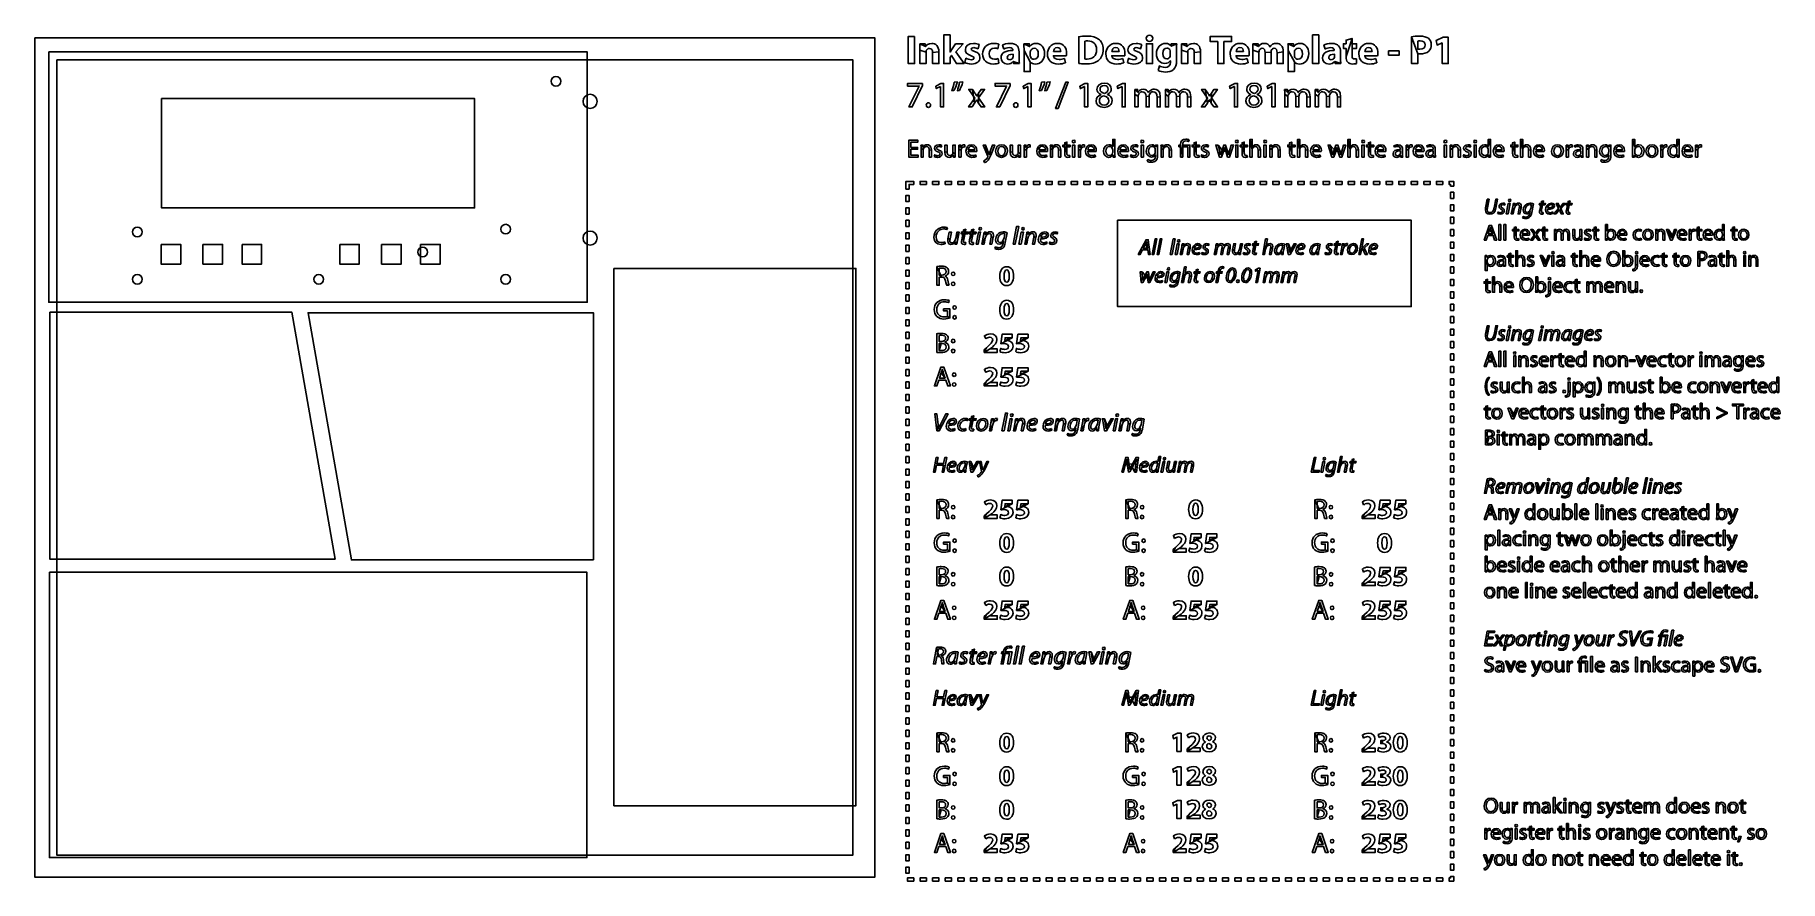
# Model space of a CAD drawing. Extents: x 1 to 901, y -2 to 434.
import ezdxf

# ---------------------------------------------------------------- set-up
doc = ezdxf.new("R2010")
doc.units = 0
for name, color, linetype in [('Design_Template', 7, 'CONTINUOUS'), ('Supporting', 7, 'CONTINUOUS'), ('Your_Design', 7, 'CONTINUOUS')]:
    doc.layers.add(name, color=color, linetype=linetype)

msp = doc.modelspace()

# ---------------------------------------------------------------- linework, layer by layer
at = {"layer": 'Design_Template', "color": 7}
for points in [[(0.716102, 432.668839), (433.84999, 432.668839), (433.84999, -0.465049), (0.716102, -0.465049), (0.716102, 432.668839)], [(454.404873, 433.384575), (454.404873, 419.326655), (451.196419, 419.326655), (451.196419, 433.384575), (454.404873, 433.384575), (454.404873, 433.384575)], [(473.511865, 426.459902), (475.602111, 429.525947), (479.465899, 429.525947), (475.770207, 425.396173), (479.993739, 419.326655), (476.046308, 419.326655), (473.532166, 423.519002), (472.72985, 422.517845), (472.72985, 419.326655), (469.521395, 419.326655), (469.521395, 434.136245), (472.72985, 434.136245), (472.72985, 425.229313), (472.72985, 425.229313), (472.72985, 425.229313), (472.72985, 425.229313)], [(539.090692, 419.39003), (539.090692, 433.176803), (539.089068, 433.176803), (539.089068, 433.176803), (539.089068, 433.176803)], [(577.305488, 432.363362), (577.305488, 432.363362), (577.305488, 432.363362)], [(610.811951, 430.714822), (606.970901, 430.714822), (606.970901, 433.384575), (617.908556, 433.384575), (617.908556, 430.714822), (614.022842, 430.714822), (614.022842, 419.326655), (610.814387, 419.326655), (610.814387, 430.714822), (610.811951, 430.714822), (610.811951, 430.714822)], [(659.73134, 434.136245), (662.941418, 434.136245), (662.941418, 419.326655), (659.73134, 419.326655), (659.73134, 434.136245), (659.73134, 434.136245)], [(676.959221, 423.019226), (676.959221, 427.190715), (675.58765, 427.190715), (675.58765, 429.525947), (676.959221, 429.525947), (676.959221, 431.424777), (680.105147, 432.279933), (680.105147, 432.279933)], [(680.105147, 432.279933), (680.105147, 429.526749), (682.408153, 429.526749), (682.408153, 427.190715), (680.105147, 427.190715), (680.105147, 423.498947)], [(713.929127, 424.37496), (713.929127, 419.327458), (710.740974, 419.327458), (710.740974, 433.19766), (710.741786, 433.19766), (710.741786, 433.19766), (710.741786, 433.19766)], [(726.598908, 430.069043), (726.555869, 430.069043), (723.936971, 428.838454), (723.409131, 431.216203), (727.061783, 432.884798), (729.700983, 432.884798), (729.700983, 419.327458), (726.598908, 419.327458), (726.598908, 430.069043), (726.598908, 430.069043)], [(457.064374, 429.525947), (459.851369, 429.525947), (459.999164, 428.107641), (460.062505, 428.107641)], [(460.359719, 425.208456), (460.359719, 419.326655), (457.151265, 419.326655), (457.151265, 426.272185), (457.148828, 426.272185), (457.148828, 426.272185), (457.148828, 426.272185)], [(466.946349, 425.354458), (466.946349, 419.326655), (463.737894, 419.326655), (463.737894, 424.979024)], [(472.72985, 425.229313), (472.772889, 425.229313)], [(487.718878, 429.171371), (487.169925, 426.981339)], [(497.899692, 429.359088), (497.392153, 427.002196)], [(500.390284, 426.814479), (499.798291, 428.858509)], [(505.119729, 426.126183), (505.119729, 426.251328)], [(505.226109, 423.039281), (505.226109, 424.144726), (505.223673, 424.144726), (505.223673, 424.144726), (505.223673, 424.144726)], [(508.327371, 425.354458), (508.327371, 421.787834), (508.327371, 421.787834), (508.327371, 421.787834), (508.327371, 421.787834)], [(510.797662, 429.525947), (513.586281, 429.525947), (513.7357, 428.107641), (513.777115, 428.107641)], [(514.136858, 420.265241), (514.093819, 420.265241), (514.093819, 415.196881), (510.883741, 415.196881), (510.883741, 426.105326), (510.882929, 426.105326), (510.882929, 426.105326)], [(514.091383, 425.104168), (514.091383, 423.706719), (514.091383, 423.706719), (514.091383, 423.706719)], [(526.020564, 425.58389), (529.820199, 425.58389), (529.820199, 425.58389), (529.820199, 425.58389)], [(532.692461, 423.414715), (526.04249, 423.414715), (526.04249, 423.414715), (526.04249, 423.414715)], [(542.299146, 430.923396), (542.299146, 421.725262), (542.299146, 421.725262), (542.299146, 421.725262)], [(556.130175, 425.58389), (559.928186, 425.58389), (559.928186, 425.58389)], [(562.800448, 423.414715), (556.150477, 423.414715), (556.150477, 423.414715), (556.150477, 423.414715)], [(571.581267, 429.171371), (571.032314, 426.981339)], [(573.990653, 419.326655), (573.990653, 429.525947), (577.199107, 429.525947), (577.199107, 419.326655), (573.990653, 419.326655), (573.990653, 419.326655)], [(586.340482, 423.874381), (586.340482, 425.375315), (586.341294, 425.375315), (586.341294, 425.375315), (586.341294, 425.375315)], [(586.698601, 428.295358), (586.741641, 428.295358), (586.848021, 429.525947), (589.635015, 429.525947)], [(589.550561, 426.48076), (589.550561, 420.807534), (589.551373, 420.807534), (589.551373, 420.807534), (589.551373, 420.807534)], [(592.041965, 429.525947), (594.830584, 429.525947), (594.980003, 428.107641), (595.043344, 428.107641)], [(595.338934, 425.208456), (595.338934, 419.326655), (592.13048, 419.326655), (592.13048, 426.272185), (592.127231, 426.272185), (592.127231, 426.272185), (592.127231, 426.272185)], [(601.925564, 425.354458), (601.925564, 419.326655), (598.717109, 419.326655), (598.717109, 424.979024)], [(620.251353, 425.58389), (624.050988, 425.58389), (624.050988, 425.58389), (624.050988, 425.58389)], [(626.921625, 423.414715), (620.271654, 423.414715), (620.271654, 423.414715), (620.271654, 423.414715)], [(628.864075, 429.525947), (631.587729, 429.525947), (631.714411, 428.149356), (631.777751, 428.149356)], [(632.071718, 425.270226), (632.071718, 419.325853), (628.945281, 419.325853), (628.945281, 426.272185), (628.94853, 426.272185), (628.94853, 426.272185)], [(638.321342, 425.291885), (638.321342, 419.325853), (635.19653, 419.325853), (635.19653, 425.061651)], [(637.731785, 428.024211), (637.774825, 428.024211)], [(644.57259, 425.3336), (644.57259, 419.326655), (641.447778, 419.326655), (641.447778, 424.874736)], [(647.021767, 429.525947), (649.810386, 429.525947), (649.958181, 428.107641), (649.999596, 428.107641)], [(650.35934, 420.265241), (650.3163, 420.265241), (650.3163, 415.196881), (647.107846, 415.196881), (647.107846, 426.105326), (647.106222, 426.105326), (647.106222, 426.105326)], [(650.313864, 425.104168), (650.313864, 423.706719), (650.314676, 423.706719), (650.314676, 423.706719)], [(666.192912, 426.814479), (665.600919, 428.858509)], [(670.922357, 426.126183), (670.922357, 426.251328)], [(671.028737, 423.039281), (671.028737, 424.144726), (671.027113, 424.144726), (671.027113, 424.144726), (671.027113, 424.144726)], [(674.13, 425.354458), (674.13, 421.787834), (674.132436, 421.787834), (674.132436, 421.787834), (674.132436, 421.787834)], [(686.610571, 425.58389), (690.410206, 425.58389), (690.410206, 425.58389)], [(693.283279, 423.414715), (686.630872, 423.414715), (686.630872, 423.414715), (686.630872, 423.414715)], [(704.451559, 425.855036), (704.451559, 423.748434), (698.919797, 423.748434), (698.919797, 425.855036), (704.451559, 425.855036), (704.451559, 425.855036)], [(713.931563, 430.965913), (713.931563, 426.815281), (713.931563, 426.815281)], [(12.054508, 421.330414), (422.51154, 421.330414), (422.51154, 10.872654), (12.054508, 10.872654), (12.054508, 421.330414)], [(480.372971, 419.827234), (480.94385, 422.079838), (480.94385, 422.079838)], [(497.498533, 421.933836), (497.876954, 419.597802), (497.876954, 419.597802), (497.876954, 419.597802)], [(508.497092, 419.326655), (505.60453, 419.326655), (505.414507, 420.34867), (505.351167, 420.34867)], [(531.806502, 421.912979), (532.229586, 419.764662)], [(561.914489, 421.912979), (562.337573, 419.764662)], [(564.23536, 419.827234), (564.805427, 422.079838), (564.805427, 422.079838), (564.805427, 422.079838)], [(580.072181, 415.739174), (580.704776, 418.158638)], [(586.384334, 420.077523), (586.384334, 420.724104), (586.341294, 420.724104)], [(626.035666, 421.912979), (626.45875, 419.764662)], [(674.298908, 419.326655), (671.407158, 419.326655), (671.217136, 420.34867), (671.153795, 420.34867)], [(682.323699, 421.788636), (682.344, 419.39003)], [(692.396508, 421.912979), (692.81878, 419.764662)], [(458.593486, 409.068802), (458.593486, 407.987424), (453.254994, 396.950625), (451.537484, 396.950625), (456.858922, 407.669749), (456.858922, 407.707453), (450.858601, 407.707453), (450.858601, 409.068), (458.593486, 409.068802), (458.593486, 409.068802), (458.593486, 409.068802), (458.593486, 409.068802)], [(467.824187, 407.539791), (467.78602, 407.539791), (465.654359, 406.40306), (465.332783, 407.6521), (468.013397, 409.068802), (469.428008, 409.068802), (469.428008, 396.951427), (467.824187, 396.951427), (467.824187, 407.539791), (467.824187, 407.539791), (467.824187, 407.539791)], [(474.752695, 405.414738), (473.694579, 405.302429)], [(474.807915, 409.664844), (476.506747, 409.851759), (476.506747, 409.851759), (476.506747, 409.851759)], [(477.545374, 405.414738), (476.487258, 405.302429)], [(477.600594, 409.664844), (479.299426, 409.851759), (479.299426, 409.851759), (479.299426, 409.851759)], [(485.41506, 398.982622), (484.093836, 396.950625), (482.26345, 396.950625), (485.510071, 401.555308), (482.414493, 405.973076), (484.265181, 405.973878), (484.265181, 405.973878), (484.265181, 405.973878), (484.265181, 405.973878)], [(484.265181, 405.973878), (485.567728, 404.034938)], [(487.474448, 404.053388), (488.738827, 405.973878), (490.549724, 405.973878), (487.436281, 401.611463), (490.626058, 396.950625), (488.757505, 396.950625), (487.398114, 398.982622)], [(503.667763, 409.068802), (503.667763, 407.987424), (498.326024, 396.950625), (496.610138, 396.950625), (501.931576, 407.669749), (501.931576, 407.707453), (495.929631, 407.707453), (495.929631, 409.068), (503.667763, 409.068802), (503.667763, 409.068802), (503.667763, 409.068802), (503.667763, 409.068802)], [(512.896841, 407.539791), (512.860298, 407.539791), (510.727013, 406.40306), (510.406249, 407.6521), (513.085239, 409.068802), (514.501474, 409.068802), (514.501474, 396.951427), (512.896029, 396.951427), (512.896029, 407.539791), (512.896841, 407.539791), (512.896841, 407.539791), (512.896841, 407.539791)], [(519.824536, 405.414738), (518.768044, 405.302429)], [(519.881381, 409.664844), (521.580213, 409.851759), (521.580213, 409.851759), (521.580213, 409.851759)], [(522.618027, 405.414738), (521.561535, 405.302429)], [(522.674872, 409.664844), (524.373704, 409.851759), (524.373704, 409.851759), (524.373704, 409.851759)], [(527.168007, 396.223823), (532.413111, 409.739449), (533.71647, 409.739449), (528.433199, 396.223823), (527.168007, 396.223823), (527.168007, 396.223823)], [(542.117245, 407.539791), (542.079078, 407.539791), (539.945793, 406.40306), (539.625028, 407.6521), (542.304019, 409.068802), (543.720254, 409.068802), (543.720254, 396.951427), (542.114808, 396.951427), (542.114808, 407.539791), (542.117245, 407.539791), (542.117245, 407.539791)], [(550.081942, 406.159991), (550.081942, 406.159991)], [(561.482472, 407.539791), (561.444305, 407.539791), (559.31102, 406.40306), (558.990256, 407.6521), (561.67087, 409.068802), (563.085481, 409.068802), (563.085481, 396.951427), (561.480036, 396.951427), (561.480036, 407.539791), (561.482472, 407.539791), (561.482472, 407.539791), (561.482472, 407.539791)], [(568.012257, 405.973878), (569.466659, 405.973878), (569.541369, 404.501021), (569.598213, 404.501021)], [(583.755691, 405.973878), (585.208469, 405.973878), (585.284802, 404.501021), (585.340023, 404.501021)], [(605.499446, 398.982622), (604.178222, 396.950625), (602.347836, 396.950625), (605.592833, 401.555308), (602.498067, 405.973076), (604.348755, 405.973878), (604.348755, 405.973878), (604.348755, 405.973878), (604.348755, 405.973878)], [(604.348755, 405.973878), (605.652113, 404.034938)], [(607.558833, 404.053388), (608.823213, 405.973878), (610.63411, 405.973878), (607.520667, 401.611463), (610.710444, 396.950625), (608.84189, 396.950625), (607.4825, 398.982622)], [(619.393004, 407.539791), (619.354837, 407.539791), (617.221552, 406.40306), (616.900787, 407.6521), (619.579778, 409.068802), (620.996013, 409.068802), (620.996013, 396.951427), (619.390568, 396.951427), (619.390568, 407.539791), (619.393004, 407.539791), (619.393004, 407.539791)], [(627.357702, 406.159991), (627.357702, 406.159991)], [(638.758231, 407.539791), (638.720064, 407.539791), (636.586779, 406.40306), (636.266015, 407.6521), (638.946629, 409.068802), (640.36124, 409.068802), (640.36124, 396.951427), (638.755795, 396.951427), (638.755795, 407.539791), (638.758231, 407.539791), (638.758231, 407.539791), (638.758231, 407.539791)], [(645.28964, 405.973878), (646.742418, 405.973878), (646.817128, 404.501021), (646.873972, 404.501021)], [(661.03145, 405.973878), (662.484228, 405.973878), (662.560561, 404.501021), (662.615782, 404.501021)], [(460.444173, 397.920497), (460.444173, 397.920497)], [(486.417956, 400.548535), (486.379789, 400.548535)], [(486.511343, 402.580532), (486.54951, 402.580532)], [(505.518451, 397.920497), (505.518451, 397.920497)], [(550.478228, 403.270432), (550.459551, 403.326587), (550.459551, 403.326587), (550.459551, 403.326587)], [(553.85478, 403.457347), (553.85478, 403.401192)], [(554.648164, 400.101704), (554.648164, 400.101704), (554.648164, 400.101704)], [(569.711902, 402.375968), (569.711902, 396.950625), (568.089403, 396.950625), (568.089403, 403.531952), (568.088591, 403.531952), (568.088591, 403.531952), (568.088591, 403.531952)], [(575.43125, 402.525179), (575.43125, 396.950625), (573.807127, 396.950625), (573.807127, 402.356715)], [(575.051205, 404.35181), (575.089372, 404.35181)], [(581.148162, 402.245208), (581.148162, 396.950625), (579.524039, 396.950625), (579.524039, 402.039842)], [(585.456959, 402.375968), (585.456959, 396.950625), (583.832837, 396.950625), (583.832837, 403.531952), (583.832025, 403.531952), (583.832025, 403.531952), (583.832025, 403.531952)], [(591.174683, 402.525179), (591.174683, 396.950625), (589.552185, 396.950625), (589.552185, 402.356715)], [(590.794639, 404.35181), (590.832806, 404.35181)], [(596.889971, 402.245208), (596.889971, 396.950625), (595.267473, 396.950625), (595.267473, 402.039842)], [(606.500718, 400.548535), (606.462551, 400.548535)], [(606.595729, 402.580532), (606.633896, 402.580532)], [(627.753987, 403.270432), (627.73531, 403.326587), (627.73531, 403.326587), (627.73531, 403.326587)], [(631.132163, 403.457347), (631.132163, 403.401192)], [(631.923923, 400.101704), (631.923923, 400.101704), (631.923923, 400.101704)], [(646.989285, 402.375968), (646.989285, 396.950625), (645.366786, 396.950625), (645.366786, 403.531952), (645.36435, 403.531952), (645.36435, 403.531952), (645.36435, 403.531952)], [(652.707009, 402.525179), (652.707009, 396.950625), (651.08451, 396.950625), (651.08451, 402.356715)], [(652.328588, 404.35181), (652.366755, 404.35181)], [(658.423921, 402.245208), (658.423921, 396.950625), (656.801422, 396.950625), (656.801422, 402.039842)], [(662.731094, 402.375968), (662.731094, 396.950625), (661.108596, 396.950625), (661.108596, 403.531952), (661.107784, 403.531952), (661.107784, 403.531952), (661.107784, 403.531952)], [(668.448818, 402.525179), (668.448818, 396.950625), (666.827944, 396.950625), (666.827944, 402.356715)], [(668.070398, 404.35181), (668.108565, 404.35181)], [(674.16573, 402.245208), (674.16573, 396.950625), (672.543232, 396.950625), (672.543232, 402.039842)], [(455.95591, 375.165021), (452.552561, 375.165021), (452.552561, 372.045228), (456.348136, 372.045228), (456.348136, 371.107446), (451.422172, 371.107446), (451.422172, 379.761682), (456.153241, 379.761682), (456.153241, 378.824701), (452.552561, 378.824701), (452.552561, 376.089969), (455.95591, 376.089969), (455.95591, 375.165021), (455.95591, 375.165021), (455.95591, 375.165021)], [(531.883647, 373.072859), (531.883647, 376.462996), (530.909986, 376.462996), (530.909986, 377.322965), (531.883647, 377.322965), (531.883647, 378.466113), (533.00348, 378.811866), (533.00348, 378.811866), (533.00348, 378.811866)], [(533.00348, 378.811866), (533.00348, 377.322965), (534.64222, 377.322965), (534.64222, 376.462996), (533.00348, 376.462996), (533.00348, 373.111365)], [(537.200213, 379.067771), (537.200213, 379.067771)], [(556.611728, 376.512733), (556.636902, 376.512733), (556.636902, 380.223755), (557.781096, 380.223755), (557.781096, 380.223755), (557.781096, 380.223755)], [(557.781096, 380.223755), (557.781096, 372.712667)], [(572.604464, 379.067771), (572.604464, 379.067771), (572.604464, 379.067771)], [(595.981275, 379.955014), (595.65645, 379.095046)], [(598.574999, 373.072859), (598.574999, 376.462996), (597.599713, 376.462996), (597.599713, 377.322965), (598.574999, 377.322965), (598.574999, 378.466113), (599.694019, 378.811866), (599.694019, 378.811866), (599.694019, 378.811866)], [(599.694019, 378.811866), (599.694019, 377.322965), (601.332759, 377.322965), (601.332759, 376.462996), (599.694019, 376.462996), (599.694019, 373.111365)], [(621.35332, 379.067771), (621.35332, 379.067771), (621.35332, 379.067771)], [(623.378601, 373.072859), (623.378601, 376.462996), (622.404939, 376.462996), (622.404939, 377.322965), (623.378601, 377.322965), (623.378601, 378.466113), (624.498433, 378.811866), (624.498433, 378.811866), (624.498433, 378.811866)], [(624.498433, 378.811866), (624.498433, 377.322965), (626.137173, 377.322965), (626.137173, 376.462996), (624.498433, 376.462996), (624.498433, 373.111365)], [(628.561989, 374.856973), (628.561989, 371.107446), (627.418606, 371.107446), (627.421042, 380.223755), (627.421042, 380.223755), (627.421042, 380.223755)], [(627.421042, 380.223755), (628.564425, 380.223755), (628.564425, 376.345874), (628.589599, 376.345874)], [(635.905459, 379.067771), (635.905459, 379.067771), (635.905459, 379.067771)], [(647.895545, 373.072859), (647.895545, 376.462996), (646.921884, 376.462996), (646.921884, 377.322965), (647.895545, 377.322965), (647.895545, 378.466113), (649.015378, 378.811866), (649.015378, 378.811866), (649.015378, 378.811866)], [(649.015378, 378.811866), (649.015378, 377.322965), (650.654118, 377.322965), (650.654118, 376.462996), (649.015378, 376.462996), (649.015378, 373.111365)], [(653.078121, 374.856973), (653.078121, 371.107446), (651.934739, 371.107446), (651.938799, 380.223755), (651.938799, 380.223755), (651.938799, 380.223755)], [(651.938799, 380.223755), (653.080557, 380.223755), (653.080557, 376.345874), (653.107355, 376.345874)], [(679.116868, 374.856973), (679.116868, 371.107446), (677.973486, 371.107446), (677.97511, 380.223755), (677.97511, 380.223755), (677.97511, 380.223755)], [(677.97511, 380.223755), (679.118493, 380.223755), (679.118493, 376.345874), (679.143666, 376.345874)], [(686.461151, 379.067771), (686.461151, 379.067771)], [(688.484808, 373.072859), (688.484808, 376.462996), (687.511147, 376.462996), (687.511147, 377.322965), (688.484808, 377.322965), (688.484808, 378.466113), (689.604641, 378.811866), (689.604641, 378.811866), (689.604641, 378.811866)], [(689.604641, 378.811866), (689.604641, 377.322965), (691.243381, 377.322965), (691.243381, 376.462996), (689.604641, 376.462996), (689.604641, 373.111365)], [(728.893794, 379.067771), (728.893794, 379.067771)], [(744.291289, 379.067771), (744.291289, 379.067771)], [(750.321657, 376.512733), (750.346831, 376.512733), (750.346831, 380.223755), (751.491025, 380.223755), (751.491025, 380.223755), (751.491025, 380.223755)], [(751.491025, 380.223755), (751.491025, 372.712667)], [(762.908608, 373.072859), (762.908608, 376.462996), (761.933322, 376.462996), (761.933322, 377.322965), (762.908608, 377.322965), (762.908608, 378.466113), (764.026816, 378.811866), (764.026816, 378.811866), (764.026816, 378.811866)], [(764.026816, 378.811866), (764.026816, 377.322965), (765.66718, 377.322965), (765.66718, 376.462996), (764.026816, 376.462996), (764.026816, 373.111365)], [(768.089559, 374.856973), (768.089559, 371.107446), (766.947801, 371.107446), (766.947801, 380.223755), (766.950237, 380.223755), (766.950237, 380.223755), (766.950237, 380.223755)], [(766.950237, 380.223755), (768.091995, 380.223755), (768.091995, 376.345874), (768.118794, 376.345874)], [(824.741396, 380.223755), (825.872597, 380.223755), (825.872597, 376.321005), (825.897771, 376.321005)], [(824.741396, 372.712667), (824.741396, 380.223755), (824.741396, 380.223755), (824.741396, 380.223755), (824.741396, 380.223755)], [(847.651271, 376.512733), (847.674821, 376.512733), (847.674821, 380.223755), (848.819015, 380.223755), (848.819015, 380.223755), (848.819015, 380.223755)], [(848.819015, 380.223755), (848.819015, 372.712667)], [(457.722956, 377.322965), (458.736408, 377.322965), (458.801373, 376.296137), (458.826547, 376.296137)], [(458.915874, 374.845742), (458.915874, 371.10905), (457.772492, 371.10905), (457.772492, 375.640732), (457.773304, 375.640732), (457.773304, 375.640732), (457.773304, 375.640732)], [(463.127224, 374.819269), (463.127224, 371.108248), (461.983842, 371.108248), (461.983842, 374.690915)], [(464.541023, 371.402659), (464.828493, 372.263429), (464.828493, 372.263429), (464.828493, 372.263429)], [(468.441354, 377.078291), (468.155508, 376.256828)], [(470.089838, 373.689758), (470.089838, 377.322965), (471.233221, 377.322965), (471.233221, 373.881486)], [(474.248404, 373.509261), (474.248404, 377.322965), (475.393411, 377.322965), (475.394223, 372.802514), (475.394223, 372.802514), (475.394223, 372.802514)], [(475.443759, 371.107446), (474.43193, 371.107446), (474.366965, 372.122241), (474.341792, 372.122241)], [(477.237602, 377.322163), (478.238062, 377.322163), (478.276229, 376.102002), (478.328201, 376.102002)], [(478.419152, 374.419769), (478.419152, 371.106643), (477.289574, 371.106643), (477.289574, 375.383222), (477.289574, 375.383222), (477.289574, 375.383222)], [(480.394897, 377.424043), (480.394897, 376.358709)], [(486.460995, 374.00984), (482.045006, 374.009037), (482.045006, 374.009037), (482.045006, 374.009037)], [(482.059623, 374.819269), (485.398007, 374.819269), (485.398007, 374.819269)], [(485.944524, 372.17278), (486.137795, 371.364153)], [(492.160854, 371.597596), (489.835922, 377.324569), (491.087309, 377.322965), (491.087309, 377.322965), (491.087309, 377.322965)], [(490.474202, 368.271635), (490.186733, 369.222253)], [(491.087309, 377.322965), (492.463753, 373.65045)], [(492.866535, 372.37975), (492.891709, 372.37975)], [(493.294492, 373.67612), (494.54263, 377.322965), (495.750977, 377.322965), (494.036716, 372.893966)], [(497.362919, 374.20237), (497.362919, 374.20237)], [(502.35466, 374.266547), (502.35466, 374.266547)], [(503.756278, 373.689758), (503.756278, 377.322965), (504.89966, 377.322965), (504.89966, 373.881486)], [(507.914844, 373.509261), (507.914844, 377.322965), (509.059851, 377.322965), (509.060663, 372.802514), (509.060663, 372.802514), (509.060663, 372.802514)], [(509.110199, 371.107446), (508.096746, 371.107446), (508.033405, 372.122241), (508.008231, 372.122241)], [(510.902418, 377.322163), (511.902878, 377.322163), (511.941045, 376.102002), (511.993016, 376.102002)], [(512.083967, 374.419769), (512.083967, 371.106643), (510.95439, 371.106643), (510.95439, 375.383222), (510.95439, 375.383222), (510.95439, 375.383222)], [(514.059713, 377.424043), (514.059713, 376.358709)], [(523.010253, 374.00984), (518.594263, 374.009037), (518.594263, 374.009037), (518.594263, 374.009037), (518.594263, 374.009037)], [(518.607256, 374.819269), (521.947265, 374.819269), (521.947265, 374.819269), (521.947265, 374.819269)], [(522.493782, 372.17278), (522.688677, 371.364153)], [(524.416743, 377.322965), (525.428572, 377.322965), (525.493537, 376.296137), (525.51871, 376.296137)], [(525.608037, 374.845742), (525.608037, 371.10905), (524.464655, 371.10905), (524.464655, 375.640732), (524.467091, 375.640732), (524.467091, 375.640732), (524.467091, 375.640732)], [(529.821012, 374.819269), (529.821012, 371.108248), (528.677629, 371.108248), (528.677629, 374.690915)], [(534.522847, 371.981854), (534.574819, 371.133918)], [(535.926901, 371.108248), (535.926901, 377.322965), (537.070283, 377.322965), (537.070283, 371.108248), (535.926901, 371.108248), (535.926901, 371.108248), (535.926901, 371.108248)], [(538.915287, 377.322163), (539.915746, 377.322163), (539.953913, 376.102002), (540.004261, 376.102002)], [(540.095212, 374.419769), (540.095212, 371.106643), (538.965635, 371.106643), (538.965635, 375.383222), (538.967259, 375.383222), (538.967259, 375.383222)], [(542.070145, 377.424043), (542.070145, 376.358709)], [(548.139492, 374.00984), (543.721878, 374.009037), (543.721878, 374.009037), (543.721878, 374.009037), (543.721878, 374.009037)], [(543.734871, 374.819269), (547.074879, 374.819269), (547.074879, 374.819269)], [(547.621397, 372.17278), (547.814667, 371.364153)], [(556.636902, 373.713824), (556.636902, 374.791994), (556.636902, 374.791994), (556.636902, 374.791994), (556.636902, 374.791994)], [(557.831444, 371.107446), (556.803374, 371.107446), (556.753027, 372.186417), (556.727853, 372.186417)], [(564.729905, 374.00984), (560.313916, 374.009037), (560.313916, 374.009037), (560.313916, 374.009037), (560.313916, 374.009037)], [(560.326909, 374.819269), (563.666917, 374.819269), (563.666917, 374.819269), (563.666917, 374.819269)], [(564.213434, 372.17278), (564.406705, 371.364153)], [(565.741734, 371.402659), (566.030016, 372.263429), (566.030016, 372.263429), (566.030016, 372.263429)], [(569.64044, 377.078291), (569.354595, 376.256828)], [(571.33034, 371.108248), (571.33034, 377.322965), (572.473722, 377.322965), (572.473722, 371.108248), (571.33034, 371.108248), (571.33034, 371.108248)], [(574.464085, 368.937469), (574.751555, 369.797437)], [(578.624275, 371.479671), (578.624275, 372.17278), (578.597477, 372.17278)], [(578.60641, 373.75233), (578.608846, 374.869808), (578.608846, 374.869808), (578.608846, 374.869808)], [(578.714414, 376.38438), (578.739588, 376.38438), (578.789936, 377.32136), (579.788771, 377.32136)], [(579.738423, 375.613456), (579.740047, 372.00592), (579.740047, 372.00592), (579.740047, 372.00592), (579.740047, 372.00592)], [(581.505469, 377.322965), (582.518921, 377.322965), (582.583886, 376.296137), (582.60906, 376.296137)], [(582.697575, 374.845742), (582.697575, 371.10905), (581.554193, 371.10905), (581.554193, 375.640732), (581.555817, 375.640732), (581.555817, 375.640732), (581.555817, 375.640732)], [(586.910549, 374.819269), (586.910549, 371.108248), (585.767167, 371.108248), (585.767167, 374.690915)], [(591.636746, 371.108248), (591.636746, 376.462996), (590.753224, 376.462996), (590.753224, 377.322965), (591.636746, 377.322965), (591.636746, 377.656684)], [(592.769572, 377.631013), (592.769572, 377.322965), (596.422224, 377.322965), (596.422224, 371.108248), (595.289398, 371.108248), (595.289398, 376.462996), (592.76876, 376.462996), (592.76876, 371.108248), (591.636746, 371.108248), (591.636746, 371.108248)], [(601.21501, 371.981854), (601.265358, 371.133918)], [(602.174055, 371.402659), (602.461524, 372.263429), (602.461524, 372.263429), (602.461524, 372.263429)], [(606.074385, 377.078291), (605.786916, 376.256828)], [(613.753238, 374.061983), (612.739785, 371.108248), (611.699534, 371.108248), (609.802559, 377.322965), (610.971115, 377.322965), (610.971115, 377.322965), (610.971115, 377.322965)], [(610.971115, 377.322965), (611.801854, 374.163864)], [(612.269601, 372.186417), (612.307768, 372.186417)], [(612.867279, 374.163864), (613.893724, 377.322965), (614.856829, 377.322965), (615.83049, 374.216007)], [(614.350915, 376.116442), (614.325741, 376.116442)], [(616.910532, 374.203172), (617.807048, 377.323767), (618.938249, 377.323767), (616.911344, 371.10905), (615.871094, 371.10905), (614.909613, 374.074819)], [(616.390001, 372.18722), (616.428168, 372.18722)], [(620.079196, 371.108248), (620.079196, 377.322965), (621.222578, 377.322965), (621.222578, 371.108248), (620.079196, 371.108248), (620.079196, 371.108248)], [(626.019424, 371.981854), (626.069772, 371.133918)], [(632.773339, 374.804829), (632.773339, 371.107446), (631.629956, 371.107446), (631.629956, 374.677278)], [(634.631335, 371.108248), (634.631335, 377.322965), (635.774718, 377.322965), (635.774718, 371.108248), (634.631335, 371.108248), (634.631335, 371.108248)], [(637.619721, 377.322965), (638.633173, 377.322965), (638.698138, 376.296137), (638.724936, 376.296137)], [(638.814263, 374.845742), (638.814263, 371.10905), (637.670881, 371.10905), (637.670881, 375.640732), (637.671693, 375.640732), (637.671693, 375.640732), (637.671693, 375.640732)], [(643.025613, 374.819269), (643.025613, 371.108248), (641.882231, 371.108248), (641.882231, 374.690915)], [(650.536369, 371.981854), (650.586717, 371.133918)], [(657.291095, 374.804829), (657.291095, 371.107446), (656.147713, 371.107446), (656.147713, 374.677278)], [(664.20255, 374.00984), (659.78656, 374.009037), (659.78656, 374.009037), (659.78656, 374.009037)], [(659.799553, 374.819269), (663.139561, 374.819269), (663.139561, 374.819269)], [(663.686079, 372.17278), (663.879349, 371.364153)], [(671.649964, 374.061983), (670.634888, 371.108248), (669.596261, 371.108248), (667.697662, 377.322965), (668.86703, 377.322965), (668.86703, 377.322965), (668.86703, 377.322965)], [(668.86703, 377.322965), (669.697769, 374.163864)], [(670.165516, 372.186417), (670.203683, 372.186417)], [(670.763193, 374.163864), (671.789639, 377.322965), (672.752744, 377.322965), (673.728029, 374.216007)], [(672.247641, 376.116442), (672.220843, 376.116442)], [(674.807259, 374.203172), (675.703775, 377.323767), (676.834976, 377.323767), (674.808071, 371.10905), (673.76782, 371.10905), (672.80634, 374.074819)], [(674.286727, 372.18722), (674.324894, 372.18722)], [(683.328219, 374.804829), (683.328219, 371.107446), (682.18646, 371.107446), (682.18646, 374.677278)], [(685.187027, 371.108248), (685.187027, 377.322965), (686.33041, 377.322965), (686.33041, 371.108248), (685.187027, 371.108248), (685.187027, 371.108248)], [(691.125632, 371.981854), (691.17598, 371.133918)], [(697.504374, 374.00984), (693.085948, 374.009037), (693.085948, 374.009037), (693.085948, 374.009037), (693.085948, 374.009037)], [(693.100565, 374.819269), (696.440573, 374.819269), (696.440573, 374.819269), (696.440573, 374.819269)], [(696.985467, 372.17278), (697.180361, 371.364153)], [(701.934169, 376.168585), (701.674309, 376.913838)], [(705.003761, 375.063943), (705.003761, 375.192296)], [(705.02731, 373.20041), (705.02731, 374.27858), (705.02731, 374.27858), (705.02731, 374.27858)], [(706.235658, 371.108248), (705.197031, 371.108248), (705.106892, 371.892006), (705.068725, 371.892006)], [(706.132526, 374.923556), (706.132526, 372.597149), (706.132526, 372.597149), (706.132526, 372.597149), (706.132526, 372.597149)], [(707.923933, 377.322163), (708.924393, 377.322163), (708.964184, 376.102002), (709.014532, 376.102002)], [(709.105482, 374.419769), (709.105482, 371.106643), (707.974281, 371.106643), (707.974281, 375.383222), (707.975905, 375.383222), (707.975905, 375.383222), (707.975905, 375.383222)], [(711.080416, 377.424043), (711.080416, 376.358709)], [(717.149762, 374.00984), (712.732148, 374.009037), (712.732148, 374.009037), (712.732148, 374.009037), (712.732148, 374.009037)], [(712.745141, 374.819269), (716.08515, 374.819269), (716.08515, 374.819269)], [(716.631667, 372.17278), (716.824938, 371.364153)], [(718.824233, 376.168585), (718.564373, 376.913838)], [(721.893825, 375.063943), (721.893825, 375.192296)], [(721.918999, 373.20041), (721.918999, 374.27858), (721.918999, 374.27858), (721.918999, 374.27858)], [(723.127346, 371.108248), (722.088719, 371.108248), (721.996957, 371.892006), (721.95879, 371.892006)], [(723.02259, 374.923556), (723.02259, 372.597149), (723.02259, 372.597149), (723.02259, 372.597149), (723.02259, 372.597149)], [(727.620481, 371.108248), (727.620481, 377.322965), (728.763864, 377.322965), (728.763864, 371.108248), (727.620481, 371.108248), (727.620481, 371.108248)], [(730.610491, 377.322965), (731.623944, 377.322965), (731.688909, 376.296137), (731.714083, 376.296137)], [(731.80341, 374.845742), (731.80341, 371.10905), (730.660027, 371.10905), (730.660027, 375.640732), (730.660839, 375.640732), (730.660839, 375.640732), (730.660839, 375.640732)], [(736.01476, 374.819269), (736.01476, 371.108248), (734.871377, 371.108248), (734.871377, 374.690915)], [(737.427746, 371.402659), (737.716028, 372.263429), (737.716028, 372.263429), (737.716028, 372.263429)], [(741.326453, 377.078291), (741.040607, 376.256828)], [(743.017977, 371.108248), (743.017977, 377.322965), (744.161359, 377.322965), (744.161359, 371.108248), (743.017977, 371.108248), (743.017977, 371.108248)], [(750.346831, 373.713824), (750.346831, 374.791994), (750.346831, 374.791994), (750.346831, 374.791994), (750.346831, 374.791994)], [(751.541373, 371.107446), (750.513303, 371.107446), (750.462955, 372.186417), (750.437782, 372.186417)], [(758.439834, 374.00984), (754.023844, 374.009037), (754.023844, 374.009037), (754.023844, 374.009037), (754.023844, 374.009037)], [(754.036837, 374.819269), (757.376846, 374.819269), (757.376846, 374.819269)], [(757.923363, 372.17278), (758.116634, 371.364153)], [(765.547807, 371.981854), (765.599779, 371.133918)], [(772.302534, 374.804829), (772.302534, 371.107446), (771.159151, 371.107446), (771.159151, 374.677278)], [(779.213988, 374.00984), (774.797998, 374.009037), (774.797998, 374.009037), (774.797998, 374.009037), (774.797998, 374.009037)], [(774.810991, 374.819269), (778.151, 374.819269), (778.151, 374.819269), (778.151, 374.819269)], [(778.697517, 372.17278), (778.890787, 371.364153)], [(784.126959, 374.20237), (784.126959, 374.20237)], [(789.1187, 374.266547), (789.1187, 374.266547)], [(790.508137, 377.322163), (791.506973, 377.322163), (791.546764, 376.102002), (791.597112, 376.102002)], [(791.688062, 374.419769), (791.688062, 371.106643), (790.556861, 371.106643), (790.556861, 375.383222), (790.558485, 375.383222), (790.558485, 375.383222), (790.558485, 375.383222)], [(793.662996, 377.424043), (793.662996, 376.358709)], [(794.961482, 376.168585), (794.703246, 376.913838)], [(798.031074, 375.063943), (798.031074, 375.192296)], [(798.055436, 373.20041), (798.055436, 374.27858), (798.055436, 374.27858), (798.055436, 374.27858)], [(799.264595, 371.108248), (798.225968, 371.108248), (798.134206, 371.892006), (798.096039, 371.892006)], [(799.159839, 374.923556), (799.159839, 372.597149), (799.159839, 372.597149), (799.159839, 372.597149), (799.159839, 372.597149)], [(800.952058, 377.322965), (801.965511, 377.322965), (802.030476, 376.296137), (802.05565, 376.296137)], [(802.144977, 374.845742), (802.144977, 371.10905), (801.001594, 371.10905), (801.001594, 375.640732), (801.00403, 375.640732), (801.00403, 375.640732), (801.00403, 375.640732)], [(806.356327, 374.819269), (806.356327, 371.108248), (805.214569, 371.108248), (805.214569, 374.690915)], [(808.30771, 368.937469), (808.59518, 369.797437)], [(812.467901, 371.479671), (812.467901, 372.17278), (812.441103, 372.17278)], [(812.448411, 373.75233), (812.448411, 374.869808), (812.448411, 374.869808), (812.448411, 374.869808), (812.450847, 374.869808)], [(812.558039, 376.38438), (812.583213, 376.38438), (812.633561, 377.32136), (813.632397, 377.32136)], [(813.582861, 375.613456), (813.582861, 372.00592), (813.582861, 372.00592), (813.582861, 372.00592), (813.583673, 372.00592)], [(820.53167, 374.00984), (816.113244, 374.009037), (816.113244, 374.009037), (816.113244, 374.009037), (816.113244, 374.009037)], [(816.127861, 374.819269), (819.46787, 374.819269), (819.46787, 374.819269), (819.46787, 374.819269)], [(820.012763, 372.17278), (820.207657, 371.364153)], [(825.767842, 372.134274), (825.729675, 372.134274), (825.677703, 371.107446), (824.689424, 371.107446)], [(825.867725, 374.716586), (825.867725, 373.599108), (825.867725, 373.599108), (825.867725, 373.599108), (825.870161, 373.599108)], [(832.835212, 374.20237), (832.835212, 374.20237), (832.835212, 374.20237)], [(837.826141, 374.266547), (837.826141, 374.266547), (837.826141, 374.266547)], [(839.213954, 377.322163), (840.214413, 377.322163), (840.254204, 376.102002), (840.304552, 376.102002)], [(840.396315, 374.419769), (840.396315, 371.106643), (839.265113, 371.106643), (839.265113, 375.383222), (839.265925, 375.383222), (839.265925, 375.383222), (839.265925, 375.383222)], [(842.37206, 377.424043), (842.37206, 376.358709)], [(847.674009, 373.713824), (847.674009, 374.791994), (847.674009, 374.791994), (847.674009, 374.791994)], [(848.870987, 371.107446), (847.841293, 371.107446), (847.791758, 372.186417), (847.76496, 372.186417)], [(855.767824, 374.00984), (851.350211, 374.009037), (851.350211, 374.009037), (851.350211, 374.009037)], [(851.363204, 374.819269), (854.703212, 374.819269), (854.703212, 374.819269)], [(855.249729, 372.17278), (855.444624, 371.364153)], [(857.171878, 377.322163), (858.172338, 377.322163), (858.212129, 376.102002), (858.262477, 376.102002)], [(858.353428, 374.419769), (858.353428, 371.106643), (857.222226, 371.106643), (857.222226, 375.383222), (857.222226, 375.383222), (857.222226, 375.383222), (857.22385, 375.383222)], [(860.328361, 377.424043), (860.328361, 376.358709)], [(451.58296, 354.549841), (449.958837, 354.549841), (449.958837, 358.560086), (454.019144, 358.560086), (454.019144, 356.955667), (451.58296, 356.955667), (451.58296, 354.549841), (451.58296, 354.549841), (451.58296, 354.549841)], [(451.58296, 348.132165), (449.958837, 348.132165), (449.958837, 351.341003), (451.58296, 351.341003), (451.58296, 348.132165), (451.58296, 348.132165), (451.58296, 348.132165)], [(460.515635, 356.95647), (457.267389, 356.95647), (457.267389, 358.560889), (460.515635, 358.560889), (460.515635, 356.95647), (460.515635, 356.95647), (460.515635, 356.95647)], [(467.012126, 356.95647), (463.76388, 356.95647), (463.76388, 358.560889), (467.012126, 358.560889), (467.012126, 356.95647), (467.012126, 356.95647), (467.012126, 356.95647)], [(473.508617, 356.95647), (470.260371, 356.95647), (470.260371, 358.560889), (473.508617, 358.560889), (473.508617, 356.95647), (473.508617, 356.95647), (473.508617, 356.95647)], [(480.005107, 356.95647), (476.756862, 356.95647), (476.756862, 358.560889), (480.005107, 358.560889), (480.005107, 356.95647), (480.005107, 356.95647), (480.005107, 356.95647)], [(486.501598, 356.95647), (483.253353, 356.95647), (483.253353, 358.560889), (486.501598, 358.560889), (486.501598, 356.95647), (486.501598, 356.95647), (486.501598, 356.95647)], [(492.998089, 356.95647), (489.749844, 356.95647), (489.749844, 358.560889), (492.998089, 358.560889), (492.998089, 356.95647), (492.998089, 356.95647), (492.998089, 356.95647)], [(499.49458, 356.95647), (496.246335, 356.95647), (496.246335, 358.560889), (499.49458, 358.560889), (499.49458, 356.95647), (499.49458, 356.95647), (499.49458, 356.95647)], [(505.991071, 356.95647), (502.742826, 356.95647), (502.742826, 358.560889), (505.991071, 358.560889), (505.991071, 356.95647), (505.991071, 356.95647), (505.991071, 356.95647)], [(512.487562, 356.95647), (509.239316, 356.95647), (509.239316, 358.560889), (512.487562, 358.560889), (512.487562, 356.95647), (512.487562, 356.95647), (512.487562, 356.95647)], [(518.984053, 356.95647), (515.735807, 356.95647), (515.735807, 358.560889), (518.984053, 358.560889), (518.984053, 356.95647), (518.984053, 356.95647), (518.984053, 356.95647)], [(525.480544, 356.95647), (522.232298, 356.95647), (522.232298, 358.560889), (525.480544, 358.560889), (525.480544, 356.95647), (525.480544, 356.95647), (525.480544, 356.95647)], [(531.977034, 356.95647), (528.728789, 356.95647), (528.728789, 358.560889), (531.977034, 358.560889), (531.977034, 356.95647), (531.977034, 356.95647), (531.977034, 356.95647)], [(538.473525, 356.95647), (535.22528, 356.95647), (535.22528, 358.560889), (538.473525, 358.560889), (538.473525, 356.95647), (538.473525, 356.95647), (538.473525, 356.95647)], [(544.970016, 356.95647), (541.721771, 356.95647), (541.721771, 358.560889), (544.970016, 358.560889), (544.970016, 356.95647), (544.970016, 356.95647), (544.970016, 356.95647)], [(551.466507, 356.95647), (548.218262, 356.95647), (548.218262, 358.560889), (551.466507, 358.560889), (551.466507, 356.95647), (551.466507, 356.95647), (551.466507, 356.95647)], [(557.962998, 356.95647), (554.714753, 356.95647), (554.714753, 358.560889), (557.962998, 358.560889), (557.962998, 356.95647), (557.962998, 356.95647), (557.962998, 356.95647)], [(564.459489, 356.95647), (561.211243, 356.95647), (561.211243, 358.560889), (564.459489, 358.560889), (564.459489, 356.95647), (564.459489, 356.95647), (564.459489, 356.95647)], [(570.95598, 356.95647), (567.707734, 356.95647), (567.707734, 358.560889), (570.95598, 358.560889), (570.95598, 356.95647), (570.95598, 356.95647), (570.95598, 356.95647)], [(577.452471, 356.95647), (574.204225, 356.95647), (574.204225, 358.560889), (577.452471, 358.560889), (577.452471, 356.95647), (577.452471, 356.95647), (577.452471, 356.95647)], [(583.948962, 356.95647), (580.700716, 356.95647), (580.700716, 358.560889), (583.948962, 358.560889), (583.948962, 356.95647), (583.948962, 356.95647), (583.948962, 356.95647)], [(590.445452, 356.95647), (587.197207, 356.95647), (587.197207, 358.560889), (590.445452, 358.560889), (590.445452, 356.95647), (590.445452, 356.95647), (590.445452, 356.95647)], [(596.941943, 356.95647), (593.693698, 356.95647), (593.693698, 358.560889), (596.941943, 358.560889), (596.941943, 356.95647), (596.941943, 356.95647), (596.941943, 356.95647)], [(603.438434, 356.95647), (600.190189, 356.95647), (600.190189, 358.560889), (603.438434, 358.560889), (603.438434, 356.95647), (603.438434, 356.95647), (603.438434, 356.95647)], [(609.934925, 356.95647), (606.68668, 356.95647), (606.68668, 358.560889), (609.934925, 358.560889), (609.934925, 356.95647), (609.934925, 356.95647), (609.934925, 356.95647)], [(616.431416, 356.95647), (613.18317, 356.95647), (613.18317, 358.560889), (616.431416, 358.560889), (616.431416, 356.95647), (616.431416, 356.95647), (616.431416, 356.95647)], [(622.927907, 356.95647), (619.679661, 356.95647), (619.679661, 358.560889), (622.927907, 358.560889), (622.927907, 356.95647), (622.927907, 356.95647), (622.927907, 356.95647)], [(629.424398, 356.95647), (626.176152, 356.95647), (626.176152, 358.560889), (629.424398, 358.560889), (629.424398, 356.95647), (629.424398, 356.95647), (629.424398, 356.95647)], [(635.920889, 356.95647), (632.672643, 356.95647), (632.672643, 358.560889), (635.920889, 358.560889), (635.920889, 356.95647), (635.920889, 356.95647), (635.920889, 356.95647)], [(642.417379, 356.95647), (639.169134, 356.95647), (639.169134, 358.560889), (642.417379, 358.560889), (642.417379, 356.95647), (642.417379, 356.95647), (642.417379, 356.95647)], [(648.91387, 356.95647), (645.665625, 356.95647), (645.665625, 358.560889), (648.91387, 358.560889), (648.91387, 356.95647), (648.91387, 356.95647), (648.91387, 356.95647)], [(655.410361, 356.95647), (652.162116, 356.95647), (652.162116, 358.560889), (655.410361, 358.560889), (655.410361, 356.95647), (655.410361, 356.95647), (655.410361, 356.95647)], [(661.906852, 356.95647), (658.658607, 356.95647), (658.658607, 358.560889), (661.906852, 358.560889), (661.906852, 356.95647), (661.906852, 356.95647), (661.906852, 356.95647)], [(668.403343, 356.95647), (665.155098, 356.95647), (665.155098, 358.560889), (668.403343, 358.560889), (668.403343, 356.95647), (668.403343, 356.95647), (668.403343, 356.95647)], [(674.899834, 356.95647), (671.651588, 356.95647), (671.651588, 358.560889), (674.899834, 358.560889), (674.899834, 356.95647), (674.899834, 356.95647), (674.899834, 356.95647)], [(681.396325, 356.95647), (678.148079, 356.95647), (678.148079, 358.560889), (681.396325, 358.560889), (681.396325, 356.95647), (681.396325, 356.95647), (681.396325, 356.95647)], [(687.892816, 356.95647), (684.64457, 356.95647), (684.64457, 358.560889), (687.892816, 358.560889), (687.892816, 356.95647), (687.892816, 356.95647), (687.892816, 356.95647)], [(694.389306, 356.95647), (691.141061, 356.95647), (691.141061, 358.560889), (694.389306, 358.560889), (694.389306, 356.95647), (694.389306, 356.95647), (694.389306, 356.95647)], [(700.885797, 356.95647), (697.637552, 356.95647), (697.637552, 358.560889), (700.885797, 358.560889), (700.885797, 356.95647), (700.885797, 356.95647), (700.885797, 356.95647)], [(707.382288, 356.95647), (704.134043, 356.95647), (704.134043, 358.560889), (707.382288, 358.560889), (707.382288, 356.95647), (707.382288, 356.95647), (707.382288, 356.95647)], [(713.878779, 356.95647), (710.630534, 356.95647), (710.630534, 358.560889), (713.878779, 358.560889), (713.878779, 356.95647), (713.878779, 356.95647), (713.878779, 356.95647)], [(720.37527, 356.95647), (717.127025, 356.95647), (717.127025, 358.560889), (720.37527, 358.560889), (720.37527, 356.95647), (720.37527, 356.95647), (720.37527, 356.95647)], [(726.871761, 356.95647), (723.623515, 356.95647), (723.623515, 358.560889), (726.871761, 358.560889), (726.871761, 356.95647), (726.871761, 356.95647), (726.871761, 356.95647)], [(732.55619, 356.15426), (730.932068, 356.15426), (730.932068, 356.95647), (730.120006, 356.95647), (730.120006, 358.560889), (732.55619, 358.560889), (732.55619, 356.15426), (732.55619, 356.15426), (732.55619, 356.15426)], [(732.55619, 349.736584), (730.932068, 349.736584), (730.932068, 352.945422), (732.55619, 352.945422), (732.55619, 349.736584), (732.55619, 349.736584), (732.55619, 349.736584)], [(451.58296, 341.714489), (449.958837, 341.714489), (449.958837, 344.923327), (451.58296, 344.923327), (451.58296, 341.714489), (451.58296, 341.714489), (451.58296, 341.714489)], [(732.55619, 343.318908), (730.932068, 343.318908), (730.932068, 346.527746), (732.55619, 346.527746), (732.55619, 343.318908), (732.55619, 343.318908), (732.55619, 343.318908)], [(748.931408, 344.920118), (749.784884, 349.336281), (750.726063, 349.336281), (750.726063, 349.336281), (750.726063, 349.336281), (750.726063, 349.336281)], [(750.726063, 349.336281), (749.863654, 344.852732)], [(753.33278, 344.830271), (754.209807, 349.336281), (755.153422, 349.336281), (754.27802, 344.807006)], [(755.143677, 342.021735), (755.408409, 342.70602), (755.408409, 342.70602), (755.408409, 342.70602)], [(759.023706, 347.054798), (758.763847, 346.346447)], [(759.603518, 341.763424), (760.663258, 347.201602), (761.605249, 347.201602), (760.547133, 341.763424), (759.603518, 341.763424), (759.603518, 341.763424), (759.603518, 341.763424)], [(761.380308, 348.133769), (761.367315, 348.133769), (761.367315, 348.133769)], [(762.207799, 341.763424), (762.946775, 345.61804)], [(763.653268, 344.403495), (763.15385, 341.762621), (762.207799, 341.763424), (762.207799, 341.763424), (762.207799, 341.763424), (762.207799, 341.763424)], [(763.208258, 347.202404), (764.048742, 347.202404), (763.912316, 346.135465), (763.935865, 346.135465)], [(767.268565, 344.932151), (766.654647, 341.763424), (765.709407, 341.763424), (766.311957, 344.898458)], [(771.770633, 342.112385), (771.954971, 342.921012), (771.920053, 342.921012)], [(772.205086, 344.583992), (772.555085, 346.392975), (772.555085, 346.392975)], [(773.591275, 346.944093), (772.749167, 342.449313)], [(776.870379, 343.717606), (777.417708, 346.470789), (776.621888, 346.470789), (776.771307, 347.2008), (777.556571, 347.2008), (777.749841, 348.201155), (778.738932, 348.50439), (778.738932, 348.50439), (778.738932, 348.50439)], [(778.738932, 348.50439), (778.488005, 347.2008), (779.807605, 347.2008), (779.658185, 346.470789), (778.338586, 346.470789), (777.826175, 343.829915)], [(778.691832, 342.482203), (778.643921, 341.740159)], [(783.582878, 345.896407), (783.582878, 345.909242), (783.582878, 345.909242)], [(783.651091, 342.772603), (783.787517, 342.07789), (783.787517, 342.07789), (783.787517, 342.07789)], [(786.436462, 343.121564), (785.321501, 341.761819), (784.228467, 341.761819), (786.641101, 344.559926), (785.367789, 347.199997), (786.38855, 347.2008), (786.38855, 347.2008), (786.38855, 347.2008), (786.38855, 347.2008)], [(786.38855, 347.2008), (786.922886, 346.010321)], [(787.026018, 343.952653), (787.002468, 343.952653)], [(787.287502, 345.144737), (787.320796, 345.144737)], [(787.923346, 345.965397), (788.935174, 347.2008), (790.028209, 347.2008), (787.70815, 344.548695), (789.005824, 341.761819), (787.981002, 341.761819), (787.423928, 342.985991)], [(790.663241, 343.717606), (791.208946, 346.470789), (790.413938, 346.470789), (790.561733, 347.2008), (791.348621, 347.2008), (791.540267, 348.201155), (792.528546, 348.50439), (792.528546, 348.50439), (792.528546, 348.50439)], [(792.528546, 348.50439), (792.277619, 347.2008), (793.597219, 347.2008), (793.449424, 346.470789), (792.129824, 346.470789), (791.617413, 343.829915)], [(792.482258, 342.482203), (792.437595, 341.740159)], [(451.58296, 335.296813), (449.958837, 335.296813), (449.958837, 338.505651), (451.58296, 338.505651), (451.58296, 335.296813), (451.58296, 335.296813), (451.58296, 335.296813)], [(471.471967, 334.556373), (471.119532, 333.696405)], [(478.728547, 328.417866), (479.354646, 331.564132), (478.444325, 331.564132), (478.614046, 332.39843), (479.510562, 332.39843), (479.730631, 333.541578), (480.863456, 333.888133), (480.863456, 333.888133), (480.863456, 333.888133)], [(480.863456, 333.888133), (480.575987, 332.399232), (482.08236, 332.399232), (481.914264, 331.564934), (480.40789, 331.564934), (479.822394, 328.547022)], [(482.796162, 328.417866), (483.419825, 331.564132), (482.511129, 331.564132), (482.679225, 332.39843), (483.576553, 332.39843), (483.79581, 333.541578), (484.93026, 333.888133), (484.93026, 333.888133), (484.93026, 333.888133)], [(484.93026, 333.888133), (484.64279, 332.399232), (486.149164, 332.399232), (485.981067, 331.564934), (484.473069, 331.564934), (483.887573, 328.547022)], [(488.24347, 333.463764), (488.228853, 333.463764), (488.228853, 333.463764)], [(505.313812, 326.184515), (507.069488, 335.300824), (508.147906, 335.300824), (506.379236, 326.184515), (505.313812, 326.184515), (505.313812, 326.184515)], [(510.305553, 333.463764), (510.290936, 333.463764), (510.290936, 333.463764)], [(559.18109, 338.505642), (710.63053, 338.505642), (710.63053, 293.983013), (559.18109, 293.983013), (559.18109, 338.505642)], [(732.55619, 336.901232), (730.932068, 336.901232), (730.932068, 340.11007), (732.55619, 340.11007), (732.55619, 336.901232), (732.55619, 336.901232), (732.55619, 336.901232)], [(732.55619, 330.483555), (730.932068, 330.483555), (730.932068, 333.692394), (732.55619, 333.692394), (732.55619, 330.483555), (732.55619, 330.483555), (732.55619, 330.483555)], [(750.088595, 330.667261), (749.293587, 328.284699), (748.27039, 328.284699), (750.874671, 335.858359), (752.069213, 335.858359), (754.686487, 328.284699), (753.628371, 328.284699), (752.809813, 330.667261), (750.088595, 330.667261), (750.088595, 330.667261), (750.088595, 330.667261)], [(751.045203, 333.623404), (750.293235, 331.432569), (752.602737, 331.431767), (752.602737, 331.431767), (752.602737, 331.431767)], [(751.456106, 334.99438), (751.432557, 334.99438)], [(752.602737, 331.431767), (751.852392, 333.612173)], [(755.738106, 336.263475), (756.74019, 336.263475), (756.74019, 328.285501), (755.738106, 328.285501), (755.738106, 336.263475), (755.738106, 336.263475), (755.738106, 336.263475)], [(758.421969, 336.263475), (759.422428, 336.263475), (759.422428, 328.285501), (758.421969, 328.285501), (758.421969, 336.263475), (758.421969, 336.263475), (758.421969, 336.263475)], [(763.741783, 330.005439), (763.741783, 332.971207), (762.888306, 332.971207), (762.888306, 333.72368), (763.741783, 333.72368), (763.741783, 334.724035), (764.720317, 335.02727), (764.720317, 335.02727), (764.720317, 335.02727)], [(764.720317, 335.02727), (764.720317, 333.72368), (766.154417, 333.72368), (766.154417, 332.971207), (764.720317, 332.971207), (764.720317, 330.039131)], [(768.064385, 339.79801), (768.334802, 340.527219), (768.334802, 340.527219), (768.334802, 340.527219)], [(774.033036, 329.509673), (773.237216, 328.285501), (772.136873, 328.285501), (774.092317, 331.061146), (772.225388, 333.72368), (773.3371, 333.72368), (773.3371, 333.72368), (773.3371, 333.72368), (773.3371, 333.72368)], [(773.3371, 333.72368), (774.122363, 332.555663)], [(775.261685, 332.566894), (776.03558, 333.72368), (777.115621, 333.72368), (775.238135, 331.094839), (777.173278, 328.285501), (776.036392, 328.285501), (775.227579, 329.509673)], [(778.509119, 330.005439), (778.509119, 332.971207), (777.655642, 332.971207), (777.655642, 333.72368), (778.509119, 333.72368), (778.509119, 334.724035), (779.487653, 335.02727), (779.487653, 335.02727), (779.487653, 335.02727)], [(779.487653, 335.02727), (779.487653, 333.72368), (780.923377, 333.72368), (780.923377, 332.971207), (779.487653, 332.971207), (779.487653, 330.039131)], [(784.408744, 333.72368), (785.284147, 333.72368), (785.330434, 332.847667), (785.365353, 332.847667)], [(793.904178, 330.542117), (793.904178, 333.722075), (794.906262, 333.722075), (794.906262, 330.710581)], [(797.543837, 330.384884), (797.543837, 333.722075), (798.544296, 333.722075), (798.544296, 329.767182), (798.544296, 329.767182), (798.544296, 329.767182), (798.544296, 329.767182)], [(803.22583, 333.510292), (802.973279, 332.791512)], [(804.929535, 330.005439), (804.929535, 332.971207), (804.076058, 332.971207), (804.076058, 333.72368), (804.929535, 333.72368), (804.929535, 334.724035), (805.908069, 335.02727), (805.908069, 335.02727), (805.908069, 335.02727)], [(805.908069, 335.02727), (805.908069, 333.72368), (807.343793, 333.72368), (807.343793, 332.971207), (805.908069, 332.971207), (805.908069, 330.039131)], [(810.875448, 329.689368), (810.875448, 336.263475), (810.87626, 336.263475), (810.87626, 336.263475), (810.87626, 336.263475)], [(810.87626, 336.263475), (811.866163, 336.263475), (811.866163, 332.847667), (811.888089, 332.847667)], [(829.398568, 333.555216), (829.172003, 332.791512)], [(836.669765, 333.72368), (837.55816, 333.72368), (837.615005, 332.825205), (837.63693, 332.825205)], [(845.289797, 330.667261), (846.358469, 333.72368), (847.405216, 333.72368), (845.243509, 328.285501), (844.286901, 328.285501), (842.195031, 333.72368), (843.26614, 333.72368), (843.26614, 333.72368), (843.26614, 333.72368)], [(843.26614, 333.72368), (844.346181, 330.667261)], [(853.88303, 333.722878), (854.758432, 333.722878), (854.793351, 332.655939), (854.838014, 332.655939)], [(856.648099, 333.812725), (856.648099, 332.880558)], [(858.147164, 330.005439), (858.147164, 332.971207), (857.293688, 332.971207), (857.293688, 333.72368), (858.147164, 333.72368), (858.147164, 334.724035), (859.125698, 335.02727), (859.125698, 335.02727), (859.125698, 335.02727)], [(859.125698, 335.02727), (859.125698, 333.72368), (860.559798, 333.72368), (860.559798, 332.971207), (859.125698, 332.971207), (859.125698, 330.039131)], [(871.043511, 333.016933), (871.065436, 333.016933), (871.065436, 336.264277), (872.064272, 336.263475), (872.064272, 336.263475), (872.064272, 336.263475), (872.064272, 336.263475)], [(872.064272, 336.263475), (872.064272, 329.69017)], [(876.359264, 330.005439), (876.359264, 332.971207), (875.505788, 332.971207), (875.505788, 333.72368), (876.359264, 333.72368), (876.359264, 334.724035), (877.337798, 335.02727), (877.337798, 335.02727), (877.337798, 335.02727)], [(877.337798, 335.02727), (877.337798, 333.72368), (878.771899, 333.72368), (878.771899, 332.971207), (877.337798, 332.971207), (877.337798, 330.039131)], [(451.58296, 328.879136), (449.958837, 328.879136), (449.958837, 332.087974), (451.58296, 332.087974), (451.58296, 328.879136), (451.58296, 328.879136), (451.58296, 328.879136)], [(451.58296, 322.46146), (449.958837, 322.46146), (449.958837, 325.670298), (451.58296, 325.670298), (451.58296, 322.46146), (451.58296, 322.46146), (451.58296, 322.46146)], [(470.080906, 327.339696), (470.223828, 326.466892), (470.223828, 326.466892), (470.223828, 326.466892)], [(471.665237, 328.879939), (472.342496, 332.39843), (473.420914, 332.39843), (472.758272, 328.932082)], [(476.250948, 326.183712), (475.275662, 326.183712), (475.445383, 327.352532), (475.420209, 327.352532)], [(475.697122, 329.213658), (476.307792, 332.39843), (477.382149, 332.39843), (477.382149, 332.39843), (477.382149, 332.39843)], [(477.382149, 332.39843), (476.538417, 327.994299)], [(480.809048, 327.005977), (480.757076, 326.158042)], [(484.873415, 327.005977), (484.823067, 326.158042)], [(486.214941, 326.184515), (487.421664, 332.399232), (488.501705, 332.399232), (487.293358, 326.184515), (486.214941, 326.184515), (486.214941, 326.184515)], [(489.190333, 326.184515), (490.035689, 330.588645)], [(490.841254, 329.200822), (490.268751, 326.18291), (489.190333, 326.18291), (489.190333, 326.184515), (489.190333, 326.184515), (489.190333, 326.184515), (489.190333, 326.184515)], [(490.333716, 332.399232), (491.296821, 332.399232), (491.141717, 331.179071), (491.166891, 331.179071)], [(494.974647, 329.804886), (494.273838, 326.183712), (493.19542, 326.183712), (493.884048, 329.76638)], [(495.881719, 323.936724), (496.194363, 324.771021), (496.194363, 324.771021), (496.194363, 324.771021)], [(500.119867, 326.581608), (500.329379, 327.505754), (500.289588, 327.505754)], [(500.614413, 329.406188), (501.017195, 331.473482), (501.017195, 331.473482), (501.017195, 331.473482)], [(502.198744, 332.102414), (501.23564, 326.966669)], [(508.277024, 326.184515), (509.483747, 332.399232), (510.563788, 332.399232), (509.355441, 326.184515), (508.277024, 326.184515), (508.277024, 326.184515)], [(511.252416, 326.184515), (512.096148, 330.588645)], [(512.901713, 329.200822), (512.330834, 326.18291), (511.252416, 326.18291), (511.252416, 326.184515), (511.252416, 326.184515), (511.252416, 326.184515), (511.252416, 326.184515)], [(512.394175, 332.399232), (513.358904, 332.399232), (513.2038, 331.179071), (513.228974, 331.179071)], [(517.03673, 329.804886), (516.335921, 326.183712), (515.255879, 326.183712), (515.946131, 329.76638)], [(522.493782, 330.909529), (522.493782, 330.921562), (522.493782, 330.921562), (522.493782, 330.921562), (522.493782, 330.921562)], [(522.573364, 327.339696), (522.727656, 326.543102), (522.727656, 326.543102), (522.727656, 326.543102)], [(523.831247, 326.478926), (524.129273, 327.261882), (524.129273, 327.261882), (524.129273, 327.261882)], [(528.26429, 332.23157), (527.964639, 331.422141)], [(572.055511, 323.297363), (570.837419, 320.904372), (569.838583, 320.904372), (573.808751, 328.478032), (574.922087, 328.478032), (575.981828, 320.904372), (575.016287, 320.904372), (574.708515, 323.297363), (572.055511, 323.297363), (572.055511, 323.297363), (572.055511, 323.297363)], [(573.546455, 326.241472), (572.398201, 324.038604), (574.624873, 324.039406), (574.624873, 324.039406), (574.624873, 324.039406), (574.624873, 324.039406)], [(574.193668, 327.623679), (574.171743, 327.623679)], [(574.624873, 324.039406), (574.330095, 326.230241)], [(576.931127, 320.905174), (578.466735, 328.883147), (579.411975, 328.883147), (577.864186, 320.905174), (576.931127, 320.905174), (576.931127, 320.905174), (576.931127, 320.905174)], [(579.535408, 320.905174), (581.071016, 328.883147), (582.014631, 328.883147), (580.468467, 320.905174), (579.535408, 320.905174), (579.535408, 320.905174), (579.535408, 320.905174)], [(586.275517, 320.905174), (587.811125, 328.883147), (588.756365, 328.883147), (587.2102, 320.905174), (586.275517, 320.905174), (586.275517, 320.905174), (586.275517, 320.905174)], [(588.869241, 320.905174), (589.927357, 326.344154), (590.870973, 326.344154), (589.811232, 320.905174), (588.869241, 320.905174), (588.869241, 320.905174), (588.869241, 320.905174)], [(590.644407, 327.27552), (590.631414, 327.27552), (590.631414, 327.27552)], [(591.471898, 320.905174), (592.210874, 324.759791)], [(592.472358, 326.344154), (593.312841, 326.344154), (593.177227, 325.276413), (593.199152, 325.276413)], [(596.533476, 324.074704), (595.919558, 320.905976), (594.974319, 320.905976), (595.578492, 324.041011)], [(601.306773, 325.039762), (601.306773, 325.051795), (601.306773, 325.051795), (601.306773, 325.051795)], [(606.352922, 326.19735), (606.093063, 325.489801)], [(609.002679, 320.905174), (609.74003, 324.759791)], [(609.992581, 326.344154), (610.821696, 326.344154), (610.672277, 325.321337), (610.707195, 325.321337)], [(613.782472, 323.692852), (613.248135, 320.905976), (612.337815, 320.905976), (612.951733, 324.097165)], [(617.191505, 324.119627), (616.577587, 320.905976), (615.655897, 320.905976), (616.24789, 324.041011)], [(618.494864, 323.26367), (619.086857, 326.34255), (620.030472, 326.34255), (619.449848, 323.308594)], [(622.020834, 323.555674), (622.555171, 326.34255), (623.498786, 326.343352), (623.498786, 326.343352), (623.498786, 326.343352), (623.498786, 326.343352)], [(623.498786, 326.343352), (622.75981, 322.488735)], [(627.771041, 326.19735), (627.511181, 325.489801)], [(628.920108, 322.859356), (629.465813, 325.612539), (628.670805, 325.612539), (628.8186, 326.343352), (629.603863, 326.343352), (629.797134, 327.343707), (630.785413, 327.646943), (630.785413, 327.646943), (630.785413, 327.646943)], [(630.785413, 327.646943), (630.534486, 326.343352), (631.854085, 326.343352), (631.704666, 325.612539), (630.385066, 325.612539), (629.87428, 322.971666)], [(633.978438, 320.905174), (635.514046, 328.883147), (636.459285, 328.883147), (635.77553, 325.377492), (635.797455, 325.377492)], [(639.04164, 324.085132), (638.426098, 320.905174), (637.482483, 320.905174), (638.098025, 324.040209)], [(643.996839, 324.005714), (644.314355, 325.646232), (644.314355, 325.646232), (644.314355, 325.646232)], [(645.370035, 326.254307), (644.81296, 323.422507)], [(648.475357, 323.174625), (650.157948, 326.343352), (651.191702, 326.343352), (648.131855, 320.904372), (647.199609, 320.904372), (646.243, 326.343352), (647.212602, 326.343352), (647.212602, 326.343352), (647.212602, 326.343352)], [(647.212602, 326.343352), (647.690094, 323.24201)], [(654.829737, 325.039762), (654.829737, 325.051795), (654.829737, 325.051795), (654.829737, 325.051795)], [(662.232489, 324.005714), (662.550817, 325.646232), (662.550817, 325.646232), (662.550817, 325.646232)], [(663.606496, 326.254307), (663.047798, 323.422507)], [(669.948696, 326.19735), (669.687212, 325.488999)], [(671.09695, 322.859356), (671.642656, 325.612539), (670.846836, 325.612539), (670.996255, 326.343352), (671.781518, 326.343352), (671.973165, 327.343707), (672.962255, 327.646943), (672.962255, 327.646943), (672.962255, 327.646943)], [(672.962255, 327.646943), (672.711328, 326.343352), (674.030928, 326.343352), (673.881509, 325.612539), (672.561909, 325.612539), (672.051123, 322.971666)], [(674.086148, 320.905174), (674.756911, 324.411632)], [(675.042757, 326.344154), (675.871871, 326.344154)], [(675.722452, 325.164104), (675.757371, 325.164104)], [(677.701446, 326.445233), (677.518732, 325.524296)], [(682.910819, 324.197442), (682.910819, 324.197442)], [(683.579146, 320.905174), (685.103385, 328.883147), (686.047, 328.883147), (685.081459, 323.882976), (685.103385, 323.882976)], [(685.615796, 324.434093), (687.560682, 326.344154), (688.723554, 326.344154), (686.323913, 324.107594), (687.971586, 320.905174), (686.924838, 320.905174), (685.605239, 323.590971), (684.911738, 322.972468), (684.513828, 320.904372), (683.579146, 320.905174), (683.579146, 320.905174), (683.579146, 320.905174), (683.579146, 320.905174)], [(692.357529, 325.039762), (692.357529, 325.051795), (692.357529, 325.051795)], [(732.55619, 324.065879), (730.932068, 324.065879), (730.932068, 327.274717), (732.55619, 327.274717), (732.55619, 324.065879), (732.55619, 324.065879), (732.55619, 324.065879)], [(766.051285, 329.050007), (766.099197, 328.308765)], [(771.634207, 330.824495), (767.767171, 330.824495), (767.767171, 330.824495), (767.767171, 330.824495), (767.767171, 330.824495)], [(767.777728, 331.532846), (770.701149, 331.532846), (770.701149, 331.532846), (770.701149, 331.532846)], [(771.178641, 329.217669), (771.349986, 328.509318)], [(774.63721, 330.453874), (774.61366, 330.453874)], [(774.681061, 331.667617), (774.71598, 331.667617)], [(780.820245, 329.050007), (780.866533, 328.308765)], [(785.433566, 331.567341), (785.433566, 328.286304), (784.455032, 328.286304), (784.455032, 332.251625), (784.455032, 332.251625), (784.455032, 332.251625), (784.455032, 332.251625)], [(788.879954, 331.646759), (788.879954, 328.287106), (787.90142, 328.287106), (787.90142, 331.545681)], [(788.651765, 332.757819), (788.675315, 332.757819)], [(792.315786, 331.488724), (792.315786, 328.286304), (791.338876, 328.286304), (791.338876, 331.365184)], [(798.590584, 328.283897), (797.703813, 328.283897), (797.646969, 329.171141), (797.625043, 329.171141)], [(799.811924, 328.545417), (800.063663, 329.296285), (800.063663, 329.296285), (800.063663, 329.296285)], [(807.240662, 329.050007), (807.286949, 328.308765)], [(811.772776, 329.183976), (811.737857, 329.183976), (811.69157, 328.284699), (810.827537, 328.284699)], [(811.867787, 331.442998), (811.867787, 330.465907), (811.867787, 330.465907), (811.867787, 330.465907), (811.865351, 330.465907)], [(821.770876, 330.824495), (817.902215, 330.824495), (817.902215, 330.824495), (817.902215, 330.824495), (817.902215, 330.824495)], [(817.912772, 331.532846), (820.836193, 331.532846), (820.836193, 331.532846), (820.836193, 331.532846)], [(821.313685, 329.217669), (821.48503, 328.509318)], [(829.205297, 329.229702), (829.374206, 328.486856), (829.374206, 328.486856), (829.374206, 328.486856)], [(831.088468, 330.992959), (831.088468, 330.992959), (831.088468, 330.992959)], [(835.456546, 331.049915), (835.456546, 331.049915)], [(837.718137, 331.554505), (837.718137, 328.284699), (836.717677, 328.284699), (836.717677, 332.251625), (836.717677, 332.251625), (836.717677, 332.251625), (836.716053, 332.251625)], [(841.401647, 331.532043), (841.401647, 328.284699), (840.401187, 328.284699), (840.401187, 331.419734)], [(844.790379, 329.273824), (844.823673, 329.273824)], [(852.659253, 330.824495), (848.790593, 330.824495), (848.790593, 330.824495), (848.790593, 330.824495), (848.790593, 330.824495)], [(848.80115, 331.532846), (851.724571, 331.532846), (851.724571, 331.532846), (851.724571, 331.532846)], [(852.202063, 329.217669), (852.373408, 328.509318)], [(854.91922, 331.183884), (854.91922, 328.284699), (853.929317, 328.284699), (853.929317, 332.026204), (853.929317, 332.026204), (853.929317, 332.026204), (853.929317, 332.026204)], [(860.456667, 329.050007), (860.502954, 328.308765)], [(866.039588, 330.824495), (862.172552, 330.824495), (862.172552, 330.824495), (862.172552, 330.824495), (862.172552, 330.824495)], [(862.183109, 331.532846), (865.10653, 331.532846), (865.10653, 331.532846), (865.10653, 331.532846)], [(865.584022, 329.217669), (865.753743, 328.509318)], [(871.066248, 330.566183), (871.066248, 331.509581), (871.066248, 331.509581), (871.066248, 331.509581), (871.063812, 331.509581)], [(872.112183, 328.285501), (871.213231, 328.285501), (871.166944, 329.229702), (871.145018, 329.229702)], [(878.668767, 329.050007), (878.715054, 328.308765)], [(880.440685, 330.992959), (880.440685, 330.992959), (880.440685, 330.992959)], [(884.808763, 331.049915), (884.808763, 331.049915)], [(451.58296, 316.043784), (449.958837, 316.043784), (449.958837, 319.252622), (451.58296, 319.252622), (451.58296, 316.043784), (451.58296, 316.043784), (451.58296, 316.043784)], [(592.916555, 323.54685), (592.417137, 320.905976), (591.471898, 320.905174), (591.471898, 320.905174), (591.471898, 320.905174), (591.471898, 320.905174)], [(601.374986, 321.915958), (601.513037, 321.21964), (601.513037, 321.21964), (601.513037, 321.21964)], [(602.472893, 321.164287), (602.737625, 321.848572), (602.737625, 321.848572), (602.737625, 321.848572)], [(610.437591, 323.637499), (609.92518, 320.906778), (609.003491, 320.906778), (609.003491, 320.905174), (609.002679, 320.905174), (609.002679, 320.905174), (609.002679, 320.905174)], [(622.508883, 320.904372), (621.655407, 320.904372), (621.804826, 321.927189), (621.781276, 321.927189)], [(623.891012, 321.164287), (624.155744, 321.848572), (624.155744, 321.848572), (624.155744, 321.848572)], [(630.739125, 321.622349), (630.692838, 320.881108)], [(635.434464, 323.623862), (634.922053, 320.904372), (633.978438, 320.905174), (633.978438, 320.905174), (633.978438, 320.905174), (633.978438, 320.905174)], [(644.573402, 320.905174), (643.700436, 320.905174), (643.700436, 320.905174), (643.700436, 320.905174)], [(643.825494, 322.309843), (643.801944, 322.309843)], [(647.859815, 321.904727), (647.894733, 321.904727)], [(654.89795, 321.915958), (655.036001, 321.21964), (655.036001, 321.21964), (655.036001, 321.21964)], [(662.80824, 320.905174), (661.935274, 320.905174), (661.935274, 320.905174), (661.935274, 320.905174)], [(662.060332, 322.309843), (662.038406, 322.309843)], [(666.068667, 321.163485), (666.333399, 321.848572), (666.333399, 321.848572), (666.333399, 321.848572)], [(672.915968, 321.622349), (672.86968, 320.881108)], [(675.480458, 323.298967), (675.024891, 320.905976), (674.086148, 320.905174), (674.086148, 320.905174), (674.086148, 320.905174)], [(678.69216, 323.050282), (678.69216, 323.050282)], [(692.425742, 321.915958), (692.562168, 321.21964), (692.562168, 321.21964), (692.562168, 321.21964)], [(732.55619, 317.648203), (730.932068, 317.648203), (730.932068, 320.857041), (732.55619, 320.857041), (732.55619, 317.648203), (732.55619, 317.648203), (732.55619, 317.648203)], [(748.767371, 320.245758), (749.666323, 320.245758), (749.712611, 319.31359), (749.734536, 319.31359)], [(749.824675, 315.535985), (749.80275, 315.535985), (749.80275, 312.580646), (748.812847, 312.580646), (748.815283, 318.470468), (748.815283, 318.470468), (748.815283, 318.470468)], [(749.80681, 317.953845), (749.804374, 317.021678), (749.804374, 317.021678), (749.804374, 317.021678), (749.804374, 317.021678)], [(755.47581, 319.233369), (755.249245, 319.884763)], [(758.161297, 318.267509), (758.161297, 318.379818)], [(758.185659, 316.639826), (758.185659, 317.583224), (758.185659, 317.583224), (758.185659, 317.583224)], [(759.241339, 314.807579), (758.332642, 314.807579), (758.251436, 315.492666), (758.218141, 315.492666)], [(759.1512, 318.143969), (759.1512, 316.11117), (759.1512, 316.11117), (759.1512, 316.11117), (759.1512, 316.11117)], [(760.945043, 316.528319), (760.945043, 319.494087), (760.091567, 319.494087), (760.091567, 320.24656), (760.945043, 320.24656), (760.945043, 321.246915), (761.923577, 321.55015), (761.923577, 321.55015), (761.923577, 321.55015)], [(761.923577, 321.55015), (761.923577, 320.24656), (763.359302, 320.24656), (763.359302, 319.494087), (761.923577, 319.494087), (761.923577, 316.562011)], [(763.25617, 315.572887), (763.302458, 314.831646)], [(764.480759, 322.785553), (765.481218, 322.785553), (765.481218, 319.392207), (765.503144, 319.392207)], [(765.483654, 318.090221), (765.483654, 314.809184), (764.483195, 314.809184), (764.480759, 322.785553), (764.480759, 322.785553), (764.480759, 322.785553), (764.480759, 322.785553)], [(769.165541, 318.044495), (769.165541, 314.808381), (768.166705, 314.808381), (768.166705, 317.932988)], [(770.401498, 315.067495), (770.654861, 315.819165), (770.654861, 315.819165), (770.654861, 315.819165)], [(773.815404, 320.033172), (773.564477, 319.314392)], [(780.113752, 317.188537), (781.1808, 320.24656), (782.227548, 320.24656), (780.06584, 314.808381), (779.110856, 314.808381), (777.017362, 320.24656), (778.090095, 320.24656), (778.090095, 320.24656)], [(778.090095, 320.24656), (779.170137, 317.188537)], [(779.614334, 315.795099), (779.647629, 315.795099)], [(783.170351, 314.807579), (783.170351, 320.245758), (784.17081, 320.245758), (784.17081, 314.807579), (783.170351, 314.807579), (783.170351, 314.807579)], [(784.285311, 321.775571), (784.285311, 321.775571)], [(786.023122, 319.233369), (785.796557, 319.884763)], [(788.708609, 318.267509), (788.708609, 318.379818)], [(788.731347, 316.639826), (788.731347, 317.583224), (788.731347, 317.583224)], [(789.788651, 314.807579), (788.879954, 314.807579), (788.798748, 315.492666), (788.765454, 315.492666)], [(789.698512, 318.143969), (789.698512, 316.11117), (789.698512, 316.11117), (789.698512, 316.11117), (789.698512, 316.11117)], [(793.949653, 316.528319), (793.949653, 319.494087), (793.096177, 319.494087), (793.096177, 320.24656), (793.949653, 320.24656), (793.949653, 321.246915), (794.926563, 321.55015), (794.926563, 321.55015), (794.926563, 321.55015)], [(794.926563, 321.55015), (794.926563, 320.24656), (796.362288, 320.24656), (796.362288, 319.494087), (794.926563, 319.494087), (794.926563, 316.562011)], [(796.259156, 315.572887), (796.305443, 314.831646)], [(797.484556, 322.785553), (798.485016, 322.785553), (798.485016, 319.392207), (798.505318, 319.392207)], [(798.487452, 318.090221), (798.487452, 314.809184), (797.486993, 314.809184), (797.484556, 322.785553), (797.484556, 322.785553), (797.484556, 322.785553), (797.484556, 322.785553)], [(802.169338, 318.044495), (802.169338, 314.808381), (801.168879, 314.808381), (801.168879, 317.932988)], [(808.219196, 317.347375), (804.350535, 317.347375), (804.350535, 317.347375), (804.350535, 317.347375)], [(804.361904, 318.054923), (807.286949, 318.054923), (807.286949, 318.054923)], [(807.763629, 315.740549), (807.93335, 315.032198)], [(812.536114, 318.549887), (812.536114, 318.549887), (812.536114, 318.549887)], [(818.486087, 318.672625), (818.486087, 318.672625), (818.486087, 318.672625)], [(820.628305, 315.705252), (820.595011, 315.705252), (820.548723, 314.806777), (819.68469, 314.806777)], [(819.730977, 316.211446), (819.730977, 322.785553), (819.730977, 322.785553), (819.730977, 322.785553), (819.732602, 322.785553)], [(819.732602, 322.785553), (820.724128, 322.785553), (820.724128, 319.369745), (820.74443, 319.369745)], [(820.72494, 317.965076), (820.72494, 316.987985), (820.72494, 316.987985), (820.72494, 316.987985), (820.722504, 316.987985)], [(826.327352, 315.674768), (826.327352, 320.248164), (827.327811, 320.248164), (827.327811, 315.292916)], [(827.440688, 321.775571), (827.440688, 321.775571), (827.440688, 321.775571)], [(833.388225, 317.347375), (829.521189, 317.347375), (829.521189, 317.347375), (829.521189, 317.347375)], [(829.532558, 318.054923), (832.455979, 318.054923), (832.455979, 318.054923), (832.455979, 318.054923)], [(832.932659, 315.740549), (833.104004, 315.032198)], [(838.607344, 320.078096), (838.382403, 319.314392)], [(838.415697, 315.752582), (838.584606, 315.009736), (838.584606, 315.009736), (838.584606, 315.009736)], [(840.127523, 316.528319), (840.127523, 319.494087), (839.274046, 319.494087), (839.274046, 320.24656), (840.127523, 320.24656), (840.127523, 321.246915), (841.106056, 321.55015), (841.106056, 321.55015), (841.106056, 321.55015)], [(841.106056, 321.55015), (841.106056, 320.24656), (842.541781, 320.24656), (842.541781, 319.494087), (841.106056, 319.494087), (841.106056, 316.562011)], [(842.438649, 315.572887), (842.484937, 314.831646)], [(846.300813, 316.528319), (846.300813, 319.494087), (845.445712, 319.494087), (845.445712, 320.24656), (846.300813, 320.24656), (846.300813, 321.246915), (847.279347, 321.55015), (847.279347, 321.55015), (847.279347, 321.55015)], [(847.279347, 321.55015), (847.279347, 320.24656), (848.713447, 320.24656), (848.713447, 319.494087), (847.279347, 319.494087), (847.279347, 316.562011)], [(848.610316, 315.572887), (848.656603, 314.831646)], [(850.381421, 317.515839), (850.381421, 317.515839)], [(854.751124, 317.572795), (854.751124, 317.572795), (854.751124, 317.572795)], [(859.44159, 317.842338), (859.44159, 314.808381), (858.451687, 314.808381), (858.451687, 322.292194), (858.451687, 322.292194), (858.451687, 322.292194), (858.454123, 322.292194)], [(859.444026, 321.583041), (859.444026, 318.638932), (859.444026, 318.638932)], [(864.365118, 319.233369), (864.138553, 319.884763)], [(867.050605, 318.267509), (867.050605, 318.379818)], [(867.073343, 316.639826), (867.073343, 317.583224), (867.073343, 317.583224), (867.073343, 317.583224)], [(868.130646, 314.807579), (867.220326, 314.807579), (867.140744, 315.492666), (867.107449, 315.492666)], [(868.040508, 318.143969), (868.040508, 316.11117), (868.040508, 316.11117), (868.040508, 316.11117), (868.040508, 316.11117)], [(869.834351, 316.528319), (869.834351, 319.494087), (868.980875, 319.494087), (868.980875, 320.24656), (869.834351, 320.24656), (869.834351, 321.246915), (870.812885, 321.55015), (870.812885, 321.55015), (870.812885, 321.55015)], [(870.812885, 321.55015), (870.812885, 320.24656), (872.246986, 320.24656), (872.246986, 319.494087), (870.812885, 319.494087), (870.812885, 316.562011)], [(872.145478, 315.572887), (872.190141, 314.831646)], [(873.370066, 322.785553), (874.368902, 322.785553), (874.368902, 319.392207), (874.390828, 319.392207)], [(874.371338, 318.090221), (874.371338, 314.809184), (873.372503, 314.809184), (873.372503, 322.785553), (873.372503, 322.785553), (873.372503, 322.785553), (873.370066, 322.785553)], [(878.054848, 318.044495), (878.054848, 314.808381), (877.054389, 314.808381), (877.054389, 317.932988)], [(882.089981, 314.807579), (882.089981, 320.245758), (883.090441, 320.245758), (883.090441, 314.807579), (882.089981, 314.807579), (882.089981, 314.807579)], [(883.204942, 321.775571), (883.204942, 321.775571)], [(884.703195, 320.245758), (885.59159, 320.245758), (885.64681, 319.347283), (885.668736, 319.347283)], [(885.751566, 318.076583), (885.751566, 314.806777), (884.751106, 314.806777), (884.751106, 318.773703), (884.751106, 318.773703), (884.751106, 318.773703), (884.749482, 318.773703)], [(889.433452, 318.054121), (889.433452, 314.806777), (888.434617, 314.806777), (888.434617, 317.941812)], [(451.58296, 309.626108), (449.958837, 309.626108), (449.958837, 312.834946), (451.58296, 312.834946), (451.58296, 309.626108), (451.58296, 309.626108), (451.58296, 309.626108)], [(451.58296, 303.208432), (449.958837, 303.208432), (449.958837, 306.41727), (451.58296, 306.41727), (451.58296, 303.208432), (451.58296, 303.208432), (451.58296, 303.208432)], [(468.397502, 309.204948), (467.198088, 309.204948), (467.198088, 304.98693), (465.9264, 304.98693), (465.9264, 314.593389), (465.925588, 314.593389), (465.925588, 314.593389), (465.925588, 314.593389)], [(467.198088, 313.713365), (467.198088, 310.160379), (467.198088, 310.160379), (467.198088, 310.160379)], [(467.198088, 310.160379), (468.500634, 310.160379)], [(470.138562, 309.667823), (470.138562, 309.623701)], [(474.301188, 309.928541), (474.287383, 309.928541), (474.287383, 309.928541)], [(500.579494, 309.668625), (500.579494, 309.668625), (500.579494, 309.668625)], [(505.50627, 309.726384), (505.50627, 309.726384)], [(573.805503, 309.442402), (572.226044, 306.4646), (571.350642, 306.4646), (570.838231, 311.903581), (571.769665, 311.903581), (571.769665, 311.903581), (571.769665, 311.903581)], [(571.769665, 311.903581), (571.962936, 308.847162)], [(571.984861, 307.386339), (572.01978, 307.386339)], [(572.620706, 308.746084), (574.261069, 311.903581), (575.079627, 311.903581), (575.422317, 308.802239)], [(574.464897, 310.858302), (574.442971, 310.858302)], [(576.057349, 308.757315), (577.548294, 311.903581), (578.503278, 311.903581), (575.784497, 306.4646), (574.909094, 306.4646), (574.544479, 309.41994)], [(575.512456, 307.386339), (575.532758, 307.386339)], [(582.172983, 310.59999), (582.172983, 310.612023), (582.172983, 310.612023)], [(582.241196, 307.476186), (582.379247, 306.779869), (582.379247, 306.779869), (582.379247, 306.779869)], [(583.559172, 306.465402), (584.617288, 311.904383), (585.560903, 311.904383), (584.502787, 306.465402), (583.559172, 306.465402), (583.559172, 306.465402)], [(585.334338, 312.835748), (585.321345, 312.835748), (585.321345, 312.835748)], [(589.654505, 306.813561), (589.837218, 307.622991), (589.803924, 307.622991)], [(590.087333, 309.285971), (590.438956, 311.094954), (590.438956, 311.094954)], [(591.475146, 311.646072), (590.634663, 307.151292)], [(592.119111, 306.465402), (593.656343, 314.443376), (594.599958, 314.443376), (593.917827, 310.937721), (593.939752, 310.937721)], [(593.575949, 309.18409), (593.063538, 306.4646), (592.119111, 306.465402), (592.119111, 306.465402), (592.119111, 306.465402), (592.119111, 306.465402)], [(597.182313, 309.645361), (596.568395, 306.465402), (595.623156, 306.465402), (596.238698, 309.600437)], [(598.757712, 308.419585), (599.303418, 311.172768), (598.507598, 311.172768), (598.657017, 311.903581), (599.44228, 311.903581), (599.635551, 312.903936), (600.623017, 313.207171), (600.623017, 313.207171), (600.623017, 313.207171)], [(600.623017, 313.207171), (600.37209, 311.903581), (601.69169, 311.903581), (601.542271, 311.172768), (600.222671, 311.172768), (599.711885, 308.531894)], [(600.57673, 307.182578), (600.530442, 306.441336)], [(604.875783, 308.610511), (604.875783, 308.610511)], [(609.094442, 309.75767), (609.094442, 309.75767)], [(609.887825, 306.465402), (610.785153, 311.162339), (610.057546, 311.162339), (610.193973, 311.904383), (610.932948, 311.904383), (610.988169, 312.185156)], [(611.909858, 312.162694), (611.863571, 311.904383), (613.091408, 311.904383), (612.943612, 311.162339), (611.72552, 311.162339), (610.816824, 306.465402), (609.887825, 306.465402), (609.887825, 306.465402)], [(613.945696, 314.421716), (613.741057, 313.679673)], [(616.152067, 308.803041), (616.152067, 308.803041)], [(620.27003, 311.599543), (620.27003, 311.599543), (620.27003, 311.599543)], [(621.177102, 306.341862), (621.165734, 306.341862), (621.165734, 306.341862), (621.165734, 306.341862)], [(624.144375, 308.803041), (624.144375, 308.803041)], [(628.262338, 311.599543), (628.262338, 311.599543), (628.262338, 311.599543)], [(631.590977, 312.824517), (631.570676, 312.824517), (630.306296, 312.195585), (630.203165, 312.936827), (631.88738, 313.768718), (632.682388, 313.768718), (631.283206, 306.4646), (630.361516, 306.4646), (631.590977, 312.824517), (631.590977, 312.824517), (631.590977, 312.824517)], [(634.216372, 306.465402), (634.955348, 310.320019)], [(635.650472, 309.197728), (635.138061, 306.467007), (634.216372, 306.467007), (634.216372, 306.465402), (634.216372, 306.465402), (634.216372, 306.465402)], [(635.206275, 311.904383), (636.035389, 311.904383), (635.88597, 310.881566), (635.920889, 310.881566)], [(638.995353, 309.253081), (638.461016, 306.466205), (637.550696, 306.466205), (638.166238, 309.657394)], [(642.406823, 309.679856), (641.79128, 306.466205), (640.86959, 306.466205), (641.461583, 309.601239)], [(643.40241, 306.465402), (644.141386, 310.320019)], [(644.838946, 309.197728), (644.326536, 306.467007), (643.403222, 306.467007), (643.403222, 306.465402), (643.40241, 306.465402), (643.40241, 306.465402), (643.40241, 306.465402)], [(644.392313, 311.904383), (645.221427, 311.904383), (645.072008, 310.881566), (645.106927, 310.881566)], [(648.182203, 309.253081), (647.649491, 306.466205), (646.73917, 306.466205), (647.353088, 309.657394)], [(651.591237, 309.679856), (650.977318, 306.466205), (650.055629, 306.466205), (650.647621, 309.601239)], [(732.55619, 311.230527), (730.932068, 311.230527), (730.932068, 314.439365), (732.55619, 314.439365), (732.55619, 311.230527), (732.55619, 311.230527), (732.55619, 311.230527)], [(732.55619, 304.812851), (730.932068, 304.812851), (730.932068, 308.021689), (732.55619, 308.021689), (732.55619, 304.812851), (732.55619, 304.812851), (732.55619, 304.812851)], [(749.043472, 303.050397), (749.043472, 306.016165), (748.189996, 306.016165), (748.189996, 306.768638), (749.043472, 306.768638), (749.043472, 307.768993), (750.020382, 308.072228), (750.020382, 308.072228)], [(750.020382, 308.072228), (750.020382, 306.768638), (751.456106, 306.768638), (751.456106, 306.016165), (750.020382, 306.016165), (750.020382, 303.084089)], [(752.578375, 309.308433), (753.578835, 309.308433), (753.578835, 305.915087), (753.599136, 305.915087)], [(753.581271, 304.613101), (753.581271, 301.332064), (752.580811, 301.332064), (752.578375, 309.308433), (752.578375, 309.308433), (752.578375, 309.308433), (752.578375, 309.308433)], [(774.824796, 302.734326), (774.82642, 309.308433), (774.82642, 309.308433), (774.82642, 309.308433), (774.82642, 309.308433)], [(774.82642, 309.308433), (775.817947, 309.308433), (775.817947, 305.892625), (775.838249, 305.892625)], [(781.421171, 302.196043), (781.421171, 306.76944), (782.42163, 306.76944), (782.42163, 301.814192)], [(782.534507, 308.297649), (782.534507, 308.297649)], [(793.702787, 306.601778), (793.476222, 305.838075)], [(795.221341, 303.050397), (795.221341, 306.016165), (794.367865, 306.016165), (794.367865, 306.768638), (795.221341, 306.768638), (795.221341, 307.768993), (796.199875, 308.072228), (796.199875, 308.072228), (796.199875, 308.072228)], [(796.199875, 308.072228), (796.199875, 306.768638), (797.633976, 306.768638), (797.633976, 306.016165), (796.199875, 306.016165), (796.199875, 303.084089)], [(801.120967, 306.76944), (801.994745, 306.76944), (802.042657, 305.893427), (802.075951, 305.893427)], [(816.298394, 306.76944), (817.185165, 306.76944), (817.242009, 305.870965), (817.263935, 305.870965)], [(822.621104, 303.588679), (822.621104, 306.768638), (823.621563, 306.768638), (823.621563, 303.757143)], [(824.961465, 312.437852), (824.858333, 313.211984), (824.858333, 313.211984), (824.858333, 313.211984)], [(826.260763, 303.431446), (826.260763, 306.768638), (827.261222, 306.768638), (827.261222, 302.813745), (827.261222, 302.813745), (827.261222, 302.813745)], [(451.58296, 296.790756), (449.958837, 296.790756), (449.958837, 299.999594), (451.58296, 299.999594), (451.58296, 296.790756), (451.58296, 296.790756), (451.58296, 296.790756)], [(472.346557, 304.987732), (471.031829, 304.987732)], [(472.344121, 297.050672), (472.037973, 296.025448)], [(474.301188, 304.829697), (474.287383, 304.829697), (474.287383, 304.829697)], [(585.948257, 304.499989), (586.218673, 305.229198), (586.218673, 305.229198), (586.218673, 305.229198)], [(732.55619, 298.395175), (730.932068, 298.395175), (730.932068, 301.604013), (732.55619, 301.604013), (732.55619, 298.395175), (732.55619, 298.395175), (732.55619, 298.395175)], [(751.354599, 302.094965), (751.399262, 301.353723)], [(757.261533, 304.567375), (757.261533, 301.331262), (756.262698, 301.331262), (756.262698, 304.455868)], [(763.313826, 303.871057), (759.445166, 303.871057), (759.445166, 303.871057), (759.445166, 303.871057), (759.445166, 303.871057)], [(759.455723, 304.578606), (762.380768, 304.578606), (762.380768, 304.578606), (762.380768, 304.578606)], [(762.85826, 302.264231), (763.027981, 301.55588)], [(767.630745, 305.072767), (767.630745, 305.072767), (767.630745, 305.072767)], [(773.579906, 305.197109), (773.579906, 305.197109), (773.579906, 305.197109)], [(775.722124, 302.228934), (775.68883, 302.228934), (775.642542, 301.329657), (774.778509, 301.329657)], [(775.818759, 304.487956), (775.816323, 303.510865), (775.816323, 303.510865), (775.816323, 303.510865), (775.816323, 303.510865)], [(780.055283, 298.959128), (779.952152, 299.734865), (779.952152, 299.734865), (779.952152, 299.734865)], [(788.482856, 303.871057), (784.61582, 303.871057), (784.61582, 303.871057), (784.61582, 303.871057), (784.61582, 303.871057)], [(784.626377, 304.578606), (787.549798, 304.578606), (787.549798, 304.578606), (787.549798, 304.578606)], [(788.02729, 302.264231), (788.198635, 301.55588)], [(793.510328, 302.276264), (793.678425, 301.533418), (793.678425, 301.533418), (793.678425, 301.533418)], [(797.532468, 302.094965), (797.578756, 301.353723)], [(802.144165, 304.613101), (802.144165, 301.332064), (801.167255, 301.332064), (801.167255, 305.297385), (801.167255, 305.297385), (801.167255, 305.297385), (801.167255, 305.297385)], [(805.592177, 304.692519), (805.592177, 301.332866), (804.613643, 301.332866), (804.613643, 304.591441)], [(805.363988, 305.80358), (805.385913, 305.80358)], [(809.026385, 304.534484), (809.026385, 301.332064), (808.049475, 301.332064), (808.049475, 304.410944)], [(815.074618, 303.871057), (811.205957, 303.871057), (811.205957, 303.871057), (811.205957, 303.871057), (811.205957, 303.871057)], [(811.216514, 304.578606), (814.139935, 304.578606), (814.139935, 304.578606), (814.139935, 304.578606)], [(814.619051, 302.264231), (814.788772, 301.55588)], [(817.346765, 304.600265), (817.346765, 301.330459), (816.346306, 301.330459), (816.346306, 305.297385), (816.346306, 305.297385), (816.346306, 305.297385), (816.344682, 305.297385)], [(821.028651, 304.577803), (821.028651, 301.330459), (820.028192, 301.330459), (820.028192, 304.465494)], [(827.30751, 301.330459), (826.419115, 301.330459), (826.363895, 302.217703), (826.341969, 302.217703)], [(829.260517, 301.206919), (829.249149, 301.206919), (829.249149, 301.206919), (829.249149, 301.206919)], [(451.58296, 290.373079), (449.958837, 290.373079), (449.958837, 293.581918), (451.58296, 293.581918), (451.58296, 290.373079), (451.58296, 290.373079), (451.58296, 290.373079)], [(471.394009, 288.860915), (471.394009, 291.764111), (469.390653, 291.764111), (469.390653, 292.775697), (472.635651, 292.775697), (472.638087, 288.094804), (472.638087, 288.094804), (472.638087, 288.094804), (472.638087, 288.094804)], [(475.091324, 292.600815), (475.077519, 292.600815), (475.077519, 292.600815)], [(500.579494, 292.341702), (500.579494, 292.341702), (500.579494, 292.341702)], [(505.50627, 292.397856), (505.50627, 292.397856)], [(732.55619, 291.977498), (730.932068, 291.977498), (730.932068, 295.186337), (732.55619, 295.186337), (732.55619, 291.977498), (732.55619, 291.977498), (732.55619, 291.977498)], [(732.55619, 285.559822), (730.932068, 285.559822), (730.932068, 288.76866), (732.55619, 288.76866), (732.55619, 285.559822), (732.55619, 285.559822), (732.55619, 285.559822)], [(451.58296, 283.955403), (449.958837, 283.955403), (449.958837, 287.164241), (451.58296, 287.164241), (451.58296, 283.955403), (451.58296, 283.955403), (451.58296, 283.955403)], [(451.58296, 277.537727), (449.958837, 277.537727), (449.958837, 280.746565), (451.58296, 280.746565), (451.58296, 277.537727), (451.58296, 277.537727), (451.58296, 277.537727)], [(465.897165, 270.362765), (465.897165, 279.939542), (465.897165, 279.939542), (465.897165, 279.939542), (465.897165, 279.939542)], [(467.169666, 279.085992), (467.169666, 275.951759), (467.169666, 275.951759), (467.169666, 275.951759)], [(475.091324, 287.501972), (475.077519, 287.501972), (475.077519, 287.501972)], [(498.972425, 274.798182), (499.598524, 279.723748), (504.832259, 279.723748), (504.834696, 277.917974), (504.834696, 277.917974), (504.834696, 277.917974), (504.834696, 277.917974)], [(507.084918, 274.798182), (507.712641, 279.723748), (512.946376, 279.723748), (512.948001, 277.917974), (512.948001, 277.917974), (512.948001, 277.917974), (512.948001, 277.917974)], [(732.55619, 279.142146), (730.932068, 279.142146), (730.932068, 282.350984), (732.55619, 282.350984), (732.55619, 279.142146), (732.55619, 279.142146), (732.55619, 279.142146)], [(748.931408, 279.674011), (749.784884, 284.090174), (750.726063, 284.090174), (750.726063, 284.090174), (750.726063, 284.090174)], [(750.726063, 284.090174), (749.863654, 279.606625)], [(753.33278, 279.584164), (754.209807, 284.090174), (755.153422, 284.090174), (754.27802, 279.5609)], [(759.023706, 281.808691), (758.763847, 281.10034)], [(759.603518, 276.517317), (760.663258, 281.955495), (761.605249, 281.955495), (760.547133, 276.517317), (759.603518, 276.517317), (759.603518, 276.517317), (759.603518, 276.517317)], [(761.380308, 282.887662), (761.367315, 282.887662), (761.367315, 282.887662)], [(762.207799, 276.517317), (762.946775, 280.371933)], [(763.653268, 279.157388), (763.15385, 276.516514), (762.207799, 276.517317), (762.207799, 276.517317), (762.207799, 276.517317), (762.207799, 276.517317)], [(763.208258, 281.956297), (764.048742, 281.956297), (763.912316, 280.889359), (763.935865, 280.889359)], [(767.268565, 279.686044), (766.654647, 276.517317), (765.709407, 276.517317), (766.311957, 279.652351)], [(772.205086, 279.337885), (772.555085, 281.146868), (772.555085, 281.146868)], [(773.591275, 281.697986), (772.749167, 277.203206)], [(776.304372, 276.517317), (777.362488, 281.955495), (778.306103, 281.955495), (777.247987, 276.517317), (776.304372, 276.517317), (776.304372, 276.517317)], [(778.081162, 282.887662), (778.068169, 282.887662), (778.068169, 282.887662)], [(778.907029, 276.517317), (779.647629, 280.371933)], [(780.343565, 279.250444), (779.831155, 276.519723), (778.909465, 276.519723), (778.909465, 276.517317), (778.907029, 276.517317), (778.907029, 276.517317), (778.907029, 276.517317)], [(779.896931, 281.956297), (780.72767, 281.956297), (780.578251, 280.934282), (780.61317, 280.934282)], [(783.688446, 279.305797), (783.15411, 276.518921), (782.245413, 276.518921), (782.859331, 279.710913)], [(787.09748, 279.732572), (786.483561, 276.518921), (785.561872, 276.518921), (786.153864, 279.653956)], [(792.043745, 279.618659), (792.360449, 281.259177), (792.360449, 281.259177), (792.360449, 281.259177)], [(793.416129, 281.86645), (792.857431, 279.03465)], [(797.95474, 279.337885), (798.304738, 281.146868), (798.304738, 281.146868)], [(799.342553, 281.697986), (798.500445, 277.203206)], [(803.751234, 280.6503), (803.751234, 280.663135), (803.751234, 280.663135)], [(808.795759, 281.808691), (808.535899, 281.10034)], [(451.58296, 271.120051), (449.958837, 271.120051), (449.958837, 274.328889), (451.58296, 274.328889), (451.58296, 271.120051), (451.58296, 271.120051), (451.58296, 271.120051)], [(468.220473, 274.998734), (467.167229, 274.998734), (467.169666, 271.286911), (467.169666, 271.286911), (467.169666, 271.286911)], [(467.169666, 275.951759), (468.324417, 275.951759)], [(470.077657, 275.577127), (470.077657, 275.548248)], [(474.332047, 275.273892), (474.315806, 275.273892), (474.315806, 275.273892), (474.315806, 275.273892)], [(474.332047, 270.174246), (474.315806, 270.174246), (474.315806, 270.174246), (474.315806, 270.174246)], [(494.411888, 272.889725), (493.534862, 272.168539), (493.534862, 272.139659), (497.117676, 272.139659), (497.117676, 270.333886), (490.375131, 270.333886), (490.375131, 270.333886), (490.375131, 270.333886), (490.375131, 270.333886)], [(490.375131, 270.333886), (490.375131, 271.662345), (491.604592, 272.759767)], [(491.122227, 277.338779), (490.494504, 278.913516)], [(498.489248, 270.710122), (498.88391, 272.357058)], [(504.834696, 277.917974), (501.150373, 277.917974), (500.945734, 276.473195)], [(506.602553, 270.710122), (506.997215, 272.357058)], [(512.948001, 277.917974), (509.263678, 277.917974), (509.059039, 276.473195)], [(732.55619, 272.72447), (730.932068, 272.72447), (730.932068, 275.933308), (732.55619, 275.933308), (732.55619, 272.72447), (732.55619, 272.72447), (732.55619, 272.72447)], [(750.088595, 265.421155), (749.293587, 263.038592), (748.27039, 263.038592), (750.874671, 270.612252), (752.069213, 270.612252), (754.686487, 263.038592), (753.628371, 263.038592), (752.809813, 265.421155), (750.088595, 265.421155), (750.088595, 265.421155), (750.088595, 265.421155)], [(755.143677, 276.775628), (755.408409, 277.459913), (755.408409, 277.459913), (755.408409, 277.459913)], [(755.738106, 271.017368), (756.74019, 271.017368), (756.74019, 263.039394), (755.738106, 263.039394), (755.738106, 271.017368), (755.738106, 271.017368)], [(758.421969, 271.017368), (759.422428, 271.017368), (759.422428, 263.039394), (758.421969, 263.039394), (758.421969, 271.017368), (758.421969, 271.017368)], [(768.064385, 274.551903), (768.334802, 275.281112), (768.334802, 275.281112), (768.334802, 275.281112)], [(771.770633, 276.866278), (771.954971, 277.674905), (771.920053, 277.674905)], [(792.617873, 276.517317), (791.744907, 276.517317), (791.744907, 276.517317), (791.744907, 276.517317)], [(791.869964, 277.921985), (791.848039, 277.921985)], [(793.814039, 274.551903), (794.08608, 275.281112), (794.08608, 275.281112)], [(797.521911, 276.866278), (797.704625, 277.674905), (797.671331, 277.674905)], [(799.796495, 267.770826), (799.818421, 267.770826), (799.818421, 271.01817), (800.817256, 271.017368), (800.817256, 271.017368), (800.817256, 271.017368)], [(800.817256, 271.017368), (800.817256, 264.444063)], [(803.819447, 277.528101), (803.955873, 276.831783), (803.955873, 276.831783)], [(804.91573, 276.775628), (805.180462, 277.459913), (805.180462, 277.459913), (805.180462, 277.459913)], [(451.58296, 264.702375), (449.958837, 264.702375), (449.958837, 267.911213), (451.58296, 267.911213), (451.58296, 264.702375), (451.58296, 264.702375), (451.58296, 264.702375)], [(451.58296, 258.284699), (449.958837, 258.284699), (449.958837, 261.493537), (451.58296, 261.493537), (451.58296, 258.284699), (451.58296, 258.284699), (451.58296, 258.284699)], [(466.978831, 256.067392), (465.955634, 253.005358), (464.639282, 253.005358), (467.987411, 262.740973), (469.523019, 262.740973), (472.889014, 253.005358), (471.527999, 253.005358), (470.474755, 256.067392), (466.978831, 256.067392), (466.978831, 256.067392)], [(468.733696, 261.628308), (468.705274, 261.628308)], [(491.122227, 260.010251), (490.494504, 261.584989)], [(498.972425, 257.468852), (499.598524, 262.394418), (504.832259, 262.394418), (504.834696, 260.589447), (504.834696, 260.589447), (504.834696, 260.589447), (504.834696, 260.589447)], [(507.084918, 257.468852), (507.712641, 262.394418), (512.946376, 262.394418), (512.948001, 260.589447), (512.948001, 260.589447), (512.948001, 260.589447), (512.948001, 260.589447)], [(732.55619, 266.306794), (730.932068, 266.306794), (730.932068, 269.515632), (732.55619, 269.515632), (732.55619, 266.306794), (732.55619, 266.306794), (732.55619, 266.306794)], [(732.55619, 259.889118), (730.932068, 259.889118), (730.932068, 263.097956), (732.55619, 263.097956), (732.55619, 259.889118), (732.55619, 259.889118), (732.55619, 259.889118)], [(751.045203, 268.377297), (750.293235, 266.186462), (752.602737, 266.18566), (752.602737, 266.18566), (752.602737, 266.18566)], [(751.456106, 269.748273), (751.432557, 269.748273)], [(752.602737, 266.18566), (751.852392, 268.366066)], [(763.514406, 263.038592), (763.514406, 268.476771), (764.514865, 268.476771), (764.514865, 263.038592), (763.514406, 263.038592), (763.514406, 263.038592)], [(764.629366, 270.00498), (764.629366, 270.00498)], [(766.126807, 268.477573), (767.016826, 268.477573), (767.072046, 267.579098), (767.093972, 267.579098)], [(767.17599, 266.308398), (767.17599, 263.038592), (766.177155, 263.038592), (766.174719, 267.005518), (766.174719, 267.005518), (766.174719, 267.005518), (766.174719, 267.005518)], [(770.859501, 266.285936), (770.859501, 263.038592), (769.860665, 263.038592), (769.860665, 266.173627)], [(772.095458, 263.298508), (772.347197, 264.050178), (772.347197, 264.050178), (772.347197, 264.050178)], [(775.509364, 268.264185), (775.256813, 267.545405)], [(781.412238, 265.578388), (777.543578, 265.578388), (777.543578, 265.578388), (777.543578, 265.578388), (777.543578, 265.578388)], [(777.554134, 266.286739), (780.479179, 266.286739), (780.479179, 266.286739), (780.479179, 266.286739)], [(780.956672, 263.971562), (781.126392, 263.263211)], [(782.636014, 268.476771), (783.511417, 268.476771), (783.546335, 267.409832), (783.592623, 267.409832)], [(783.673829, 265.937777), (783.673829, 263.038592), (782.683926, 263.038592), (782.682302, 266.780097), (782.682302, 266.780097), (782.682302, 266.780097), (782.682302, 266.780097)], [(785.402708, 268.566618), (785.402708, 267.634451)], [(786.899337, 264.759332), (786.899337, 267.7251), (786.04586, 267.7251), (786.04586, 268.477573), (786.899337, 268.477573), (786.899337, 269.477928), (787.877871, 269.781163), (787.877871, 269.781163)], [(787.877871, 269.781163), (787.877871, 268.477573), (789.313595, 268.477573), (789.313595, 267.7251), (787.877871, 267.7251), (787.877871, 264.793024)], [(789.210463, 263.8039), (789.256751, 263.062659)], [(794.793385, 265.578388), (790.924725, 265.578388), (790.924725, 265.578388), (790.924725, 265.578388), (790.924725, 265.578388)], [(790.935282, 266.286739), (793.858702, 266.286739), (793.858702, 266.286739), (793.858702, 266.286739)], [(794.336195, 263.971562), (794.507539, 263.263211)], [(799.818421, 265.320076), (799.815985, 266.263475), (799.815985, 266.263475), (799.815985, 266.263475), (799.815985, 266.263475)], [(800.865168, 263.039394), (799.966216, 263.039394), (799.919928, 263.983595), (799.898003, 263.983595)], [(804.837772, 268.477573), (805.726167, 268.477573), (805.781387, 267.579098), (805.804937, 267.579098)], [(805.888579, 266.308398), (805.888579, 263.038592), (804.88812, 263.038592), (804.885684, 267.005518), (804.885684, 267.005518), (804.885684, 267.005518), (804.885684, 267.005518)], [(809.568842, 266.285936), (809.568842, 263.038592), (808.570006, 263.038592), (808.570006, 266.173627)], [(811.808507, 265.746852), (811.808507, 265.746852)], [(816.176585, 265.803808), (816.176585, 265.803808)], [(817.38818, 268.477573), (818.2782, 268.477573), (818.33342, 267.579098), (818.355345, 267.579098)], [(818.437364, 266.308398), (818.437364, 263.038592), (817.438528, 263.038592), (817.438528, 267.005518), (817.438528, 267.005518), (817.438528, 267.005518), (817.436092, 267.005518)], [(822.120874, 266.285936), (822.120874, 263.038592), (821.122038, 263.038592), (821.122038, 266.173627)], [(826.065868, 266.443169), (826.065868, 265.713159), (823.256948, 265.713159), (823.256948, 266.443169), (826.065868, 266.443169), (826.065868, 266.443169)], [(829.591026, 265.421155), (830.659699, 268.477573), (831.704822, 268.477573), (829.544739, 263.039394), (828.586507, 263.039394), (826.494636, 268.477573), (827.565745, 268.477573), (827.565745, 268.477573), (827.565745, 268.477573)], [(827.565745, 268.477573), (828.645787, 265.421155)], [(829.089985, 264.027717), (829.124903, 264.027717)], [(836.958859, 265.578388), (833.090199, 265.578388), (833.090199, 265.578388), (833.090199, 265.578388), (833.090199, 265.578388)], [(833.10238, 266.286739), (836.025801, 266.286739), (836.025801, 266.286739), (836.025801, 266.286739)], [(836.503293, 263.971562), (836.673014, 263.263211)], [(842.17879, 268.309109), (841.9506, 267.545405)], [(841.987143, 263.983595), (842.152804, 263.240749), (842.152804, 263.240749), (842.152804, 263.240749)], [(843.698156, 264.759332), (843.698156, 267.7251), (842.84468, 267.7251), (842.84468, 268.477573), (843.698156, 268.477573), (843.698156, 269.477928), (844.67669, 269.781163), (844.67669, 269.781163), (844.67669, 269.781163)], [(844.67669, 269.781163), (844.67669, 268.477573), (846.110791, 268.477573), (846.110791, 267.7251), (844.67669, 267.7251), (844.67669, 264.793024)], [(846.007659, 263.8039), (846.053946, 263.062659)], [(847.778765, 265.746852), (847.778765, 265.746852), (847.778765, 265.746852)], [(852.146843, 265.803808), (852.146843, 265.803808)], [(853.360062, 268.476771), (854.235465, 268.476771), (854.268759, 267.409832), (854.316671, 267.409832)], [(854.396253, 265.937777), (854.396253, 263.038592), (853.40635, 263.038592), (853.40635, 266.780097), (853.40635, 266.780097), (853.40635, 266.780097), (853.40635, 266.780097)], [(856.126755, 268.566618), (856.126755, 267.634451)], [(859.534165, 263.038592), (859.534165, 268.476771), (860.533, 268.476771), (860.533, 263.038592), (859.534165, 263.038592), (859.534165, 263.038592)], [(860.649937, 270.00498), (860.649937, 270.00498)], [(862.14819, 268.477573), (863.023593, 268.477573), (863.06988, 267.60156), (863.104799, 267.60156)], [(863.1722, 266.321234), (863.1722, 263.040197), (862.193666, 263.040197), (862.193666, 267.005518), (862.194478, 267.005518), (862.194478, 267.005518), (862.194478, 267.005518)], [(866.618588, 266.400652), (866.618588, 263.040999), (865.640054, 263.040999), (865.640054, 266.299574)], [(866.392835, 267.511713), (866.414761, 267.511713)], [(870.056044, 266.242617), (870.056044, 263.040197), (869.07751, 263.040197), (869.07751, 266.119077)], [(871.868565, 267.464382), (871.642, 268.115776)], [(874.554052, 266.498522), (874.554052, 266.610831)], [(874.57679, 264.870839), (874.57679, 265.814237), (874.57679, 265.814237)], [(875.634093, 263.038592), (874.723773, 263.038592), (874.644191, 263.723679), (874.609272, 263.723679)], [(875.543955, 266.374982), (875.543955, 264.342183), (875.543955, 264.342183), (875.543955, 264.342183), (875.543955, 264.342183)], [(877.234666, 261.140565), (877.485593, 261.893037)], [(880.875137, 263.365092), (880.875137, 263.972364), (880.854836, 263.972364)], [(880.863769, 265.353769), (880.863769, 266.33086), (880.863769, 266.33086), (880.863769, 266.33086), (880.863769, 266.33086)], [(880.956344, 267.657715), (880.978269, 267.657715), (881.024557, 268.477573), (881.901583, 268.477573)], [(881.853671, 266.983859), (881.853671, 263.82556), (881.853671, 263.82556), (881.853671, 263.82556)], [(887.936011, 265.578388), (884.067351, 265.578388), (884.067351, 265.578388), (884.067351, 265.578388), (884.067351, 265.578388)], [(884.07872, 266.286739), (887.003765, 266.286739), (887.003765, 266.286739), (887.003765, 266.286739)], [(887.480445, 263.971562), (887.650165, 263.263211)], [(888.815473, 263.298508), (889.070461, 264.050178), (889.070461, 264.050178), (889.070461, 264.050178)], [(892.231004, 268.264185), (891.980077, 267.545405)], [(451.58296, 251.867022), (449.958837, 251.867022), (449.958837, 255.075861), (451.58296, 255.075861), (451.58296, 251.867022), (451.58296, 251.867022), (451.58296, 251.867022)], [(468.209104, 259.866656), (467.244375, 257.049296), (470.211647, 257.049296), (470.211647, 257.049296), (470.211647, 257.049296)], [(470.211647, 257.049296), (469.246106, 259.851414)], [(474.842021, 257.946166), (474.828216, 257.946166), (474.828216, 257.946166)], [(474.842021, 252.847323), (474.828216, 252.847323), (474.828216, 252.847323)], [(494.411888, 255.561197), (493.534862, 254.840011), (493.534862, 254.811131), (497.117676, 254.811131), (497.117676, 253.005358), (490.375131, 253.005358), (490.375131, 253.005358), (490.375131, 253.005358), (490.375131, 253.005358)], [(490.375131, 253.005358), (490.375131, 254.333817), (491.604592, 255.432042)], [(498.489248, 253.380792), (498.88391, 255.027728)], [(504.834696, 260.589447), (501.150373, 260.589447), (500.945734, 259.144667)], [(506.602553, 253.380792), (506.997215, 255.027728)], [(512.948001, 260.589447), (509.263678, 260.589447), (509.059039, 259.144667)], [(732.55619, 253.471442), (730.932068, 253.471442), (730.932068, 256.68028), (732.55619, 256.68028), (732.55619, 253.471442), (732.55619, 253.471442), (732.55619, 253.471442)], [(750.202284, 257.361356), (750.987547, 257.361356), (750.987547, 257.361356)], [(755.068155, 254.787867), (754.817228, 254.069088)], [(756.514437, 251.820494), (756.514437, 255.000453), (757.514896, 255.000453), (757.514896, 251.988958)], [(760.154096, 251.663261), (760.154096, 255.000453), (761.152931, 255.000453), (761.152931, 251.04556), (761.152931, 251.04556), (761.152931, 251.04556), (761.152931, 251.04556)], [(766.760215, 254.831989), (766.532026, 254.068285)], [(767.903597, 257.539446), (768.902433, 257.539446), (768.902433, 254.1461), (768.925983, 254.1461)], [(768.906493, 252.844114), (768.906493, 249.563077), (767.906033, 249.563077), (767.903597, 257.539446), (767.903597, 257.539446), (767.903597, 257.539446), (767.903597, 257.539446)], [(772.588379, 252.798388), (772.588379, 249.562275), (771.589544, 249.562275), (771.589544, 252.686881)], [(776.815159, 253.987262), (776.588594, 254.638656)], [(779.500646, 253.021402), (779.500646, 253.133711)], [(779.524195, 251.393719), (779.524195, 252.337117), (779.524195, 252.337117)], [(780.490548, 252.897862), (780.490548, 250.865063), (780.490548, 250.865063), (780.490548, 250.865063)], [(785.127419, 254.787867), (784.876492, 254.069088)], [(791.494792, 250.427859), (791.494792, 255.001255), (792.495251, 255.001255), (792.495251, 250.046007)], [(792.607316, 256.529464), (792.607316, 256.529464)], [(794.083643, 254.999651), (794.980971, 254.999651), (795.028883, 254.067483), (795.049184, 254.067483)], [(795.140947, 250.290681), (795.117398, 250.290681), (795.117398, 247.335341), (794.127495, 247.335341), (794.129931, 253.224361), (794.129931, 253.224361), (794.129931, 253.224361), (794.129931, 253.224361)], [(795.12227, 252.707738), (795.119834, 251.775571), (795.119834, 251.775571), (795.119834, 251.775571), (795.119834, 251.775571)], [(804.308308, 251.876649), (804.308308, 252.85374), (804.308308, 252.85374), (804.308308, 252.85374)], [(804.398447, 254.179793), (804.421997, 254.179793), (804.46666, 254.999651), (805.343686, 254.999651)], [(805.297399, 253.505937), (805.297399, 250.347638), (805.297399, 250.347638), (805.297399, 250.347638), (805.297399, 250.347638)], [(806.352266, 257.361356), (807.124537, 257.361356)], [(812.547483, 254.999651), (813.422885, 254.999651), (813.469172, 254.123638), (813.504091, 254.123638)], [(813.572304, 252.843311), (813.572304, 249.562275), (812.595394, 249.562275), (812.595394, 253.527596), (812.595394, 253.527596), (812.595394, 253.527596), (812.59377, 253.527596)], [(817.018692, 252.92273), (817.018692, 249.563077), (816.040158, 249.563077), (816.040158, 252.821652)], [(816.792127, 254.03379), (816.812429, 254.03379)], [(820.454524, 252.764695), (820.454524, 249.562275), (819.477614, 249.562275), (819.477614, 252.641155)], [(822.042104, 251.820494), (822.042104, 255.000453), (823.042564, 255.000453), (823.042564, 251.988958)], [(825.680139, 251.663261), (825.680139, 255.000453), (826.682223, 255.000453), (826.682223, 251.04556), (826.682223, 251.04556), (826.682223, 251.04556)], [(831.362132, 254.787867), (831.111205, 254.069088)], [(833.068273, 251.28141), (833.068273, 254.247178), (832.213173, 254.247178), (832.213173, 254.999651), (833.068273, 254.999651), (833.068273, 256.000006), (834.046807, 256.303241), (834.046807, 256.303241), (834.046807, 256.303241)], [(834.046807, 256.303241), (834.046807, 254.999651), (835.480907, 254.999651), (835.480907, 254.247178), (834.046807, 254.247178), (834.046807, 251.315102)], [(839.01175, 250.965339), (839.01175, 257.539446), (839.01175, 257.539446), (839.01175, 257.539446), (839.014186, 257.539446)], [(839.014186, 257.539446), (840.005713, 257.539446), (840.005713, 254.123638), (840.026015, 254.123638)], [(840.006525, 252.718969), (840.006525, 251.741878), (840.006525, 251.741878), (840.006525, 251.741878), (840.004089, 251.741878)], [(849.908802, 252.101268), (846.040141, 252.101268), (846.040141, 252.101268), (846.040141, 252.101268), (846.040141, 252.101268)], [(846.05151, 252.808816), (848.974931, 252.808816), (848.974931, 252.808816), (848.974931, 252.808816)], [(857.538118, 254.831989), (857.309929, 254.068285)], [(859.227206, 252.269732), (859.227206, 252.269732)], [(863.594472, 252.326689), (863.594472, 252.326689)], [(864.809316, 254.999651), (865.696087, 254.999651), (865.752931, 254.101176), (865.773232, 254.101176)], [(865.857687, 252.830476), (865.857687, 249.56067), (864.855603, 249.56067), (864.855603, 253.527596), (864.855603, 253.527596), (864.855603, 253.527596), (864.853979, 253.527596)], [(869.539573, 252.808014), (869.539573, 249.56067), (868.539113, 249.56067), (868.539113, 252.695705)], [(873.428535, 251.943232), (874.495583, 254.999651), (875.542331, 254.999651), (873.380623, 249.561472), (872.425639, 249.561472), (870.332145, 254.999651), (871.404878, 254.999651), (871.404878, 254.999651)], [(871.404878, 254.999651), (872.48492, 251.943232)], [(880.79718, 252.101268), (876.928519, 252.101268), (876.928519, 252.101268), (876.928519, 252.101268), (876.928519, 252.101268)], [(876.938264, 252.808816), (879.863309, 252.808816), (879.863309, 252.808816)], [(882.021768, 255.000453), (882.895546, 255.000453), (882.930465, 253.933514), (882.976752, 253.933514)], [(883.057958, 252.46146), (883.057958, 249.562275), (882.068056, 249.562275), (882.068056, 253.30378), (882.068056, 253.30378), (882.068056, 253.30378), (882.068056, 253.30378)], [(884.786837, 255.0903), (884.786837, 254.158133)], [(886.28509, 251.28141), (886.28509, 254.247178), (885.431614, 254.247178), (885.431614, 254.999651), (886.28509, 254.999651), (886.28509, 256.000006), (887.263624, 256.303241), (887.263624, 256.303241)], [(887.263624, 256.303241), (887.263624, 254.999651), (888.697725, 254.999651), (888.697725, 254.247178), (887.263624, 254.247178), (887.263624, 251.315102)], [(894.179139, 252.101268), (890.310478, 252.101268), (890.310478, 252.101268), (890.310478, 252.101268), (890.310478, 252.101268)], [(890.321035, 252.808816), (893.244456, 252.808816), (893.244456, 252.808816), (893.244456, 252.808816)], [(899.183061, 254.292904), (899.204987, 254.292904), (899.204987, 257.540248), (900.205446, 257.540248), (900.205446, 257.539446), (900.205446, 257.539446), (900.205446, 257.539446), (900.20301, 257.539446)], [(899.204174, 251.842956), (899.204174, 252.786355), (899.204174, 252.786355), (899.204174, 252.786355), (899.201738, 252.786355)], [(900.20301, 257.539446), (900.20301, 250.966141)], [(451.58296, 245.449346), (449.958837, 245.449346), (449.958837, 248.658184), (451.58296, 248.658184), (451.58296, 245.449346), (451.58296, 245.449346), (451.58296, 245.449346)], [(732.55619, 247.053765), (730.932068, 247.053765), (730.932068, 250.262603), (732.55619, 250.262603), (732.55619, 247.053765), (732.55619, 247.053765), (732.55619, 247.053765)], [(732.55619, 240.636089), (730.932068, 240.636089), (730.932068, 243.844927), (732.55619, 243.844927), (732.55619, 240.636089), (732.55619, 240.636089), (732.55619, 240.636089)], [(750.987547, 248.202529), (750.202284, 248.202529)], [(751.654249, 249.82219), (751.907613, 250.573861), (751.907613, 250.573861), (751.907613, 250.573861)], [(761.200843, 249.562275), (760.312448, 249.562275), (760.255603, 250.449518), (760.233678, 250.449518)], [(766.567756, 250.506475), (766.734229, 249.763629), (766.734229, 249.763629), (766.734229, 249.763629)], [(780.580687, 249.561472), (779.67199, 249.561472), (779.590784, 250.246559), (779.555866, 250.246559)], [(781.713513, 249.82219), (781.966876, 250.573861), (781.966876, 250.573861), (781.966876, 250.573861)], [(789.445961, 249.438734), (789.435404, 249.438734), (789.435404, 249.438734), (789.435404, 249.438734)], [(790.128905, 247.190943), (790.025773, 247.96668), (790.025773, 247.96668), (790.025773, 247.96668)], [(800.678394, 247.662642), (800.929321, 248.415115)], [(804.318865, 249.887169), (804.318865, 250.494442), (804.296939, 250.494442)], [(807.124537, 248.202529), (806.352266, 248.202529), (806.352266, 248.202529)], [(809.900163, 243.051542), (809.900163, 243.051542)], [(826.726886, 249.562275), (825.840115, 249.562275), (825.784895, 250.449518), (825.762969, 250.449518)], [(827.948226, 249.82219), (828.201589, 250.573861), (828.201589, 250.573861), (828.201589, 250.573861)], [(830.282903, 244.062326), (831.283362, 244.062326), (831.283362, 240.66898), (831.305288, 240.66898)], [(831.285798, 239.366994), (831.285798, 236.085957), (830.285339, 236.085957), (830.285339, 244.062326), (830.285339, 244.062326), (830.285339, 244.062326), (830.282903, 244.062326)], [(835.377776, 250.325978), (835.424063, 249.584736)], [(839.910702, 250.459145), (839.875784, 250.459145), (839.829496, 249.56067), (838.965463, 249.56067)], [(845.720189, 239.118309), (845.720189, 236.084352), (844.728662, 236.084352), (844.728662, 243.568165), (844.728662, 243.568165), (844.728662, 243.568165), (844.73191, 243.568165)], [(849.451611, 250.494442), (849.622956, 249.786091)], [(857.34566, 250.506475), (857.512132, 249.763629), (857.512132, 249.763629), (857.512132, 249.763629)], [(859.647041, 244.062326), (860.649125, 244.062326), (860.649125, 240.66898), (860.671051, 240.66898)], [(860.651561, 239.366994), (860.651561, 236.085957), (859.649478, 236.085957), (859.649478, 244.062326), (859.649478, 244.062326), (859.649478, 244.062326), (859.647041, 244.062326)], [(872.929117, 250.549794), (872.962412, 250.549794)], [(878.577004, 242.826121), (876.245576, 242.826121), (876.245576, 243.658012), (881.921885, 243.658012), (881.921885, 242.826121), (879.577463, 242.826121), (879.577463, 236.084352), (878.577004, 236.084352), (878.577004, 242.826121), (878.577004, 242.826121)], [(880.341613, 250.494442), (880.511334, 249.786091)], [(888.596217, 250.325978), (888.64088, 249.584736)], [(893.721948, 250.494442), (893.891669, 249.786091)], [(900.249297, 249.561472), (899.35197, 249.561472), (899.304058, 250.505673), (899.283756, 250.505673)], [(451.58296, 239.03167), (449.958837, 239.03167), (449.958837, 242.240508), (451.58296, 242.240508), (451.58296, 239.03167), (451.58296, 239.03167), (451.58296, 239.03167)], [(451.58296, 232.613994), (449.958837, 232.613994), (449.958837, 235.822832), (451.58296, 235.822832), (451.58296, 232.613994), (451.58296, 232.613994), (451.58296, 232.613994)], [(465.933708, 229.919372), (464.842298, 238.573609), (465.947513, 238.573609), (466.583357, 233.027132)], [(467.75435, 233.167519), (470.536472, 238.572806), (471.732638, 238.572806), (467.118506, 229.91857), (465.933708, 229.919372), (465.933708, 229.919372), (465.933708, 229.919372), (465.933708, 229.919372)], [(475.044225, 234.644386), (475.044225, 234.656419), (475.044225, 234.656419), (475.044225, 234.656419)], [(481.877721, 235.992098), (481.563453, 235.144163)], [(482.848946, 232.152724), (483.474234, 235.298989), (482.565537, 235.298989), (482.733634, 236.133287), (483.630149, 236.133287), (483.851842, 237.276436), (484.982232, 237.62299), (484.982232, 237.62299), (484.982232, 237.62299)], [(484.982232, 237.62299), (484.696386, 236.134089), (486.201948, 236.134089), (486.033851, 235.299791), (484.527477, 235.299791), (483.941981, 232.281879)], [(494.087063, 236.134089), (495.035551, 236.134089)], [(494.86583, 234.785575), (494.905621, 234.785575)], [(497.127421, 236.249608), (496.919533, 235.197109)], [(499.505949, 229.919372), (501.260001, 239.035681), (502.338419, 239.035681), (500.571373, 229.919372), (499.505949, 229.919372), (499.505949, 229.919372), (499.505949, 229.919372)], [(502.468349, 229.919372), (503.676696, 236.134089), (504.755114, 236.134089), (503.546766, 229.919372), (502.468349, 229.919372), (502.468349, 229.919372)], [(504.49769, 237.198621), (504.483073, 237.198621), (504.483073, 237.198621)], [(505.443742, 229.919372), (506.289097, 234.323503)], [(506.587124, 236.134089), (507.550229, 236.134089), (507.396749, 234.913929), (507.420299, 234.913929)], [(516.684295, 234.644386), (516.684295, 234.656419), (516.684295, 234.656419), (516.684295, 234.656419)], [(524.934838, 234.644386), (524.934838, 234.656419), (524.934838, 234.656419), (524.934838, 234.656419), (524.934838, 234.656419)], [(526.519982, 229.919372), (527.363714, 234.323503)], [(527.66174, 236.134089), (528.624845, 236.134089), (528.471366, 234.913929), (528.494915, 234.913929)], [(537.942437, 233.141046), (538.34522, 235.20834), (538.34522, 235.20834), (538.34522, 235.20834)], [(539.525957, 235.837272), (538.564476, 230.701527)], [(541.354719, 236.134089), (542.303207, 236.134089)], [(542.13511, 234.785575), (542.174901, 234.785575)], [(544.396701, 236.249608), (544.188813, 235.197109)], [(548.713619, 233.463534), (549.076611, 235.338298), (549.076611, 235.338298)], [(550.284958, 236.031407), (549.64749, 232.796096)], [(553.829606, 232.513718), (555.753379, 236.134892), (556.936552, 236.134892), (553.439004, 229.920174), (552.37358, 229.920174), (551.282169, 236.134892), (552.388197, 236.134089), (552.388197, 236.134089), (552.388197, 236.134089), (552.388197, 236.134089)], [(552.388197, 236.134089), (552.935526, 232.589928)], [(556.895949, 229.919372), (558.104297, 236.134089), (559.182714, 236.134089), (557.974367, 229.919372), (556.895949, 229.919372), (556.895949, 229.919372)], [(558.924479, 237.198621), (558.909862, 237.198621), (558.909862, 237.198621)], [(559.871342, 229.919372), (560.716698, 234.323503)], [(561.014725, 236.134089), (561.977829, 236.134089), (561.822726, 234.913929), (561.8479, 234.913929)], [(571.293797, 233.141046), (571.69658, 235.20834), (571.69658, 235.20834), (571.69658, 235.20834)], [(572.878129, 235.837272), (571.915024, 230.701527)], [(732.55619, 234.218413), (730.932068, 234.218413), (730.932068, 237.427251), (732.55619, 237.427251), (732.55619, 234.218413), (732.55619, 234.218413), (732.55619, 234.218413)], [(749.043472, 237.80429), (749.043472, 240.770058), (748.189996, 240.770058), (748.189996, 241.522531), (749.043472, 241.522531), (749.043472, 242.522886), (750.020382, 242.826121), (750.020382, 242.826121)], [(750.020382, 242.826121), (750.020382, 241.522531), (751.456106, 241.522531), (751.456106, 240.770058), (750.020382, 240.770058), (750.020382, 237.837982)], [(751.354599, 236.848858), (751.399262, 236.107616)], [(753.124081, 238.793414), (753.124081, 238.793414)], [(757.492159, 238.848766), (757.492159, 238.848766)], [(763.572874, 238.466112), (764.641547, 241.522531), (765.68667, 241.522531), (763.526587, 236.084352), (762.569978, 236.084352), (760.476484, 241.522531), (761.547593, 241.522531), (761.547593, 241.522531)], [(761.547593, 241.522531), (762.629259, 238.466112)], [(763.071832, 237.072675), (763.106751, 237.072675)], [(770.943955, 238.62495), (767.073671, 238.62495), (767.073671, 238.62495), (767.073671, 238.62495), (767.073671, 238.62495)], [(767.084227, 239.332499), (770.007648, 239.332499), (770.007648, 239.332499), (770.007648, 239.332499)], [(770.486764, 237.018124), (770.656485, 236.309773)], [(776.160637, 241.355671), (775.934072, 240.591968)], [(775.967367, 237.030157), (776.136275, 236.287311), (776.136275, 236.287311), (776.136275, 236.287311)], [(777.680004, 237.80429), (777.680004, 240.770058), (776.826527, 240.770058), (776.826527, 241.522531), (777.680004, 241.522531), (777.680004, 242.522886), (778.658538, 242.826121), (778.658538, 242.826121)], [(778.658538, 242.826121), (778.658538, 241.522531), (780.092638, 241.522531), (780.092638, 240.770058), (778.658538, 240.770058), (778.658538, 237.837982)], [(779.989506, 236.848858), (780.037418, 236.107616)], [(781.760612, 238.793414), (781.760612, 238.793414)], [(786.130314, 238.848766), (786.130314, 238.848766)], [(787.34191, 241.523333), (788.217312, 241.523333), (788.252231, 240.456394), (788.298518, 240.456394)], [(788.379724, 238.98434), (788.379724, 236.085155), (787.389822, 236.085155), (787.389822, 239.82666), (787.389822, 239.82666), (787.389822, 239.82666)], [(790.108603, 241.61318), (790.108603, 240.681013)], [(790.717649, 236.344268), (790.971012, 237.095939), (790.971012, 237.095939), (790.971012, 237.095939)], [(794.131555, 241.309945), (793.880628, 240.591165)], [(797.98641, 238.342572), (797.98641, 241.522531), (798.98687, 241.522531), (798.98687, 238.511036)], [(801.626069, 238.185339), (801.626069, 241.522531), (802.624905, 241.522531), (802.624905, 237.567638), (802.624905, 237.567638), (802.624905, 237.567638), (802.624905, 237.567638)], [(802.671192, 236.084352), (801.784421, 236.084352), (801.727577, 236.971596), (801.705651, 236.971596)], [(803.890908, 236.344268), (804.145896, 237.095939), (804.145896, 237.095939), (804.145896, 237.095939)], [(807.306439, 241.309945), (807.055512, 240.591165)], [(808.785202, 236.085155), (808.785202, 241.523333), (809.785662, 241.523333), (809.785662, 236.085155), (808.785202, 236.085155), (808.785202, 236.085155)], [(811.397604, 241.523333), (812.285999, 241.523333), (812.342843, 240.624858), (812.364769, 240.624858)], [(812.445975, 239.354158), (812.445975, 236.084352), (811.447139, 236.084352), (811.447139, 240.051278), (811.447139, 240.051278), (811.447139, 240.051278), (811.445515, 240.051278)], [(816.129485, 239.331697), (816.129485, 236.084352), (815.129026, 236.084352), (815.129026, 239.219387)], [(817.83319, 234.187127), (818.084117, 234.939599)], [(821.473661, 236.411654), (821.473661, 237.018926), (821.45336, 237.018926)], [(821.463104, 238.401133), (821.463104, 239.378225), (821.463104, 239.378225), (821.463104, 239.378225)], [(821.554867, 240.704277), (821.576793, 240.704277), (821.624704, 241.524135), (822.498482, 241.524135)], [(822.452195, 240.030421), (822.452195, 236.872122), (822.452195, 236.872122), (822.452195, 236.872122), (822.452195, 236.872122)], [(826.748, 237.80429), (826.748, 240.770058), (825.894523, 240.770058), (825.894523, 241.522531), (826.748, 241.522531), (826.748, 242.522886), (827.726534, 242.826121), (827.726534, 242.826121), (827.726534, 242.826121)], [(827.726534, 242.826121), (827.726534, 241.522531), (829.15901, 241.522531), (829.15901, 240.770058), (827.726534, 240.770058), (827.726534, 237.837982)], [(829.057502, 236.848858), (829.10379, 236.107616)], [(834.967685, 239.321268), (834.967685, 236.085155), (833.967225, 236.085155), (833.967225, 239.209761)], [(841.019166, 238.62495), (837.150506, 238.62495), (837.150506, 238.62495), (837.150506, 238.62495), (837.150506, 238.62495)], [(837.161062, 239.332499), (840.084483, 239.332499), (840.084483, 239.332499), (840.084483, 239.332499)], [(840.561975, 237.018124), (840.73332, 236.309773)], [(845.721813, 242.861418), (845.721813, 239.917309), (845.721813, 239.917309)], [(850.642905, 240.510945), (850.414716, 241.162339)], [(853.326768, 239.545084), (853.326768, 239.657394)], [(853.351942, 237.917401), (853.351942, 238.8608), (853.351942, 238.8608), (853.351942, 238.8608)], [(854.40681, 236.085155), (853.498113, 236.085155), (853.418531, 236.770242), (853.383612, 236.770242)], [(854.318295, 239.421544), (854.318295, 237.388745), (854.318295, 237.388745), (854.318295, 237.388745), (854.318295, 237.388745)], [(856.112138, 237.80429), (856.112138, 240.770058), (855.257038, 240.770058), (855.257038, 241.522531), (856.112138, 241.522531), (856.112138, 242.522886), (857.090672, 242.826121), (857.090672, 242.826121), (857.090672, 242.826121)], [(857.090672, 242.826121), (857.090672, 241.522531), (858.524773, 241.522531), (858.524773, 240.770058), (857.090672, 240.770058), (857.090672, 237.837982)], [(858.421641, 236.848858), (858.467928, 236.107616)], [(864.333448, 239.321268), (864.333448, 236.085155), (863.332988, 236.085155), (863.332988, 239.209761)], [(873.566585, 238.759721), (868.288186, 236.085155), (868.288186, 236.860891), (872.770765, 239.062956), (872.770765, 239.085418), (868.288186, 241.287483), (868.288186, 242.06322), (873.566585, 239.388653), (873.566585, 238.759721), (873.566585, 238.759721), (873.566585, 238.759721)], [(882.18012, 241.523333), (883.055522, 241.523333), (883.090441, 240.456394), (883.135104, 240.456394)], [(883.217935, 238.98434), (883.217935, 236.085155), (882.226408, 236.085155), (882.226408, 239.82666), (882.226408, 239.82666), (882.226408, 239.82666), (882.226408, 239.82666)], [(884.946813, 241.61318), (884.946813, 240.681013)], [(886.079639, 240.510945), (885.853074, 241.162339)], [(888.765126, 239.545084), (888.765126, 239.657394)], [(888.787863, 237.917401), (888.787863, 238.8608), (888.787863, 238.8608)], [(889.845167, 236.085155), (888.934846, 236.085155), (888.855264, 236.770242), (888.820346, 236.770242)], [(889.755028, 239.421544), (889.755028, 237.388745), (889.755028, 237.388745), (889.755028, 237.388745), (889.755028, 237.388745)], [(895.315213, 241.355671), (895.088647, 240.591968)], [(895.12519, 237.030157), (895.290851, 236.287311), (895.290851, 236.287311), (895.290851, 236.287311)], [(900.816928, 238.62495), (896.949892, 238.62495), (896.949892, 238.62495), (896.949892, 238.62495), (896.949892, 238.62495)], [(896.960449, 239.332499), (899.88387, 239.332499), (899.88387, 239.332499), (899.88387, 239.332499)], [(900.361362, 237.018124), (900.532707, 236.309773)], [(451.58296, 226.196318), (449.958837, 226.196318), (449.958837, 229.405156), (451.58296, 229.405156), (451.58296, 226.196318), (451.58296, 226.196318), (451.58296, 226.196318)], [(466.751454, 231.074554), (466.791245, 231.074554)], [(475.12137, 231.074554), (475.277286, 230.27796), (475.277286, 230.27796), (475.277286, 230.27796)], [(480.849651, 231.009575), (480.955219, 230.16164), (480.955219, 230.16164)], [(484.927823, 230.740835), (484.875851, 229.892899)], [(487.423288, 232.370925), (487.423288, 232.370925)], [(492.24612, 233.680933), (492.24612, 233.680933), (492.24612, 233.680933)], [(492.996465, 229.919372), (493.763863, 233.925607)], [(494.590542, 232.654104), (494.07001, 229.919372), (492.996465, 229.919372), (492.996465, 229.919372), (492.996465, 229.919372), (492.996465, 229.919372)], [(507.094662, 232.93568), (506.522159, 229.917768), (505.443742, 229.917768), (505.443742, 229.919372), (505.443742, 229.919372), (505.443742, 229.919372)], [(511.228055, 233.539744), (510.527246, 229.91857), (509.447204, 229.91857), (510.13908, 233.501238)], [(516.763065, 231.074554), (516.918981, 230.27796), (516.918981, 230.27796), (516.918981, 230.27796)], [(525.015232, 231.074554), (525.169524, 230.27796), (525.169524, 230.27796), (525.169524, 230.27796)], [(528.169279, 232.93568), (527.5984, 229.917768), (526.519982, 229.917768), (526.519982, 229.919372), (526.519982, 229.919372), (526.519982, 229.919372)], [(532.304295, 233.539744), (531.601862, 229.91857), (530.523445, 229.91857), (531.213697, 233.501238)], [(533.210556, 227.671581), (533.522387, 228.505879), (533.522387, 228.505879), (533.522387, 228.505879)], [(537.447892, 230.316466), (537.65578, 231.240611), (537.617613, 231.240611)], [(540.265745, 229.919372), (541.031519, 233.925607)], [(541.859821, 232.654104), (541.33929, 229.919372), (540.265745, 229.919372), (540.265745, 229.919372), (540.265745, 229.919372)], [(549.374637, 229.919372), (548.375802, 229.919372), (548.375802, 229.919372), (548.375802, 229.919372)], [(548.518724, 231.524593), (548.49355, 231.524593)], [(553.128797, 231.062521), (553.168588, 231.062521)], [(561.522263, 232.93568), (560.94976, 229.917768), (559.871342, 229.917768), (559.871342, 229.919372), (559.871342, 229.919372), (559.871342, 229.919372), (559.871342, 229.919372)], [(565.655655, 233.539744), (564.954846, 229.91857), (563.876429, 229.91857), (564.565057, 233.501238)], [(566.561104, 227.671581), (566.873747, 228.505879), (566.873747, 228.505879), (566.873747, 228.505879)], [(570.799252, 230.316466), (571.00714, 231.240611), (570.968973, 231.240611)], [(732.55619, 227.800737), (730.932068, 227.800737), (730.932068, 231.009575), (732.55619, 231.009575), (732.55619, 227.800737), (732.55619, 227.800737), (732.55619, 227.800737)], [(748.847765, 222.629694), (748.850202, 230.080616), (748.850202, 230.080616), (748.850202, 230.080616), (748.850202, 230.080616)], [(750.657038, 226.237231), (749.83848, 226.237231), (749.83848, 223.350078), (749.839292, 223.350078), (749.839292, 223.350078)], [(749.839292, 229.417991), (749.839292, 226.980077), (749.839292, 226.980077)], [(749.839292, 226.980077), (750.73662, 226.980077)], [(752.103319, 226.686468), (752.103319, 226.664006)], [(754.977205, 222.607232), (754.977205, 228.045411), (755.97604, 228.045411), (755.97604, 222.607232), (754.977205, 222.607232), (754.977205, 222.607232)], [(756.092165, 229.574422), (756.092165, 229.574422)], [(757.864895, 224.327972), (757.864895, 227.29374), (757.011418, 227.29374), (757.011418, 228.046213), (757.864895, 228.046213), (757.864895, 229.046568), (758.843429, 229.350606), (758.843429, 229.350606), (758.843429, 229.350606)], [(758.843429, 229.350606), (758.843429, 228.047015), (760.277529, 228.047015), (760.277529, 227.294543), (758.843429, 227.294543), (758.843429, 224.362467)], [(761.354322, 228.047015), (762.229725, 228.047015), (762.276012, 227.171002), (762.310931, 227.171002)], [(762.379144, 225.890676), (762.379144, 222.609639), (761.402234, 222.609639), (761.40061, 226.574961), (761.40061, 226.574961), (761.40061, 226.574961), (761.40061, 226.574961)], [(765.825532, 225.970095), (765.825532, 222.610441), (764.846998, 222.610441), (764.846998, 225.869016)], [(765.598967, 227.081155), (765.619269, 227.081155)], [(769.261364, 225.812059), (769.261364, 222.609639), (768.284454, 222.609639), (768.284454, 225.688519)], [(771.074697, 227.033022), (770.846508, 227.684417)], [(773.75856, 226.067162), (773.75856, 226.179471)], [(773.782922, 224.439479), (773.782922, 225.382877), (773.782922, 225.382877)], [(774.748462, 225.943622), (774.748462, 223.910823), (774.748462, 223.910823), (774.748462, 223.910823), (774.748462, 223.910823)], [(776.315741, 228.046213), (777.213069, 228.046213), (777.259356, 227.114046), (777.281282, 227.114046)], [(777.371421, 223.336441), (777.349495, 223.336441), (777.349495, 220.381101), (776.359592, 220.381101), (776.362028, 226.270923), (776.362028, 226.270923), (776.362028, 226.270923), (776.362028, 226.270923)], [(777.353555, 225.7543), (777.351119, 224.822133), (777.351119, 224.822133), (777.351119, 224.822133)], [(789.190162, 227.878551), (788.961972, 227.114848)], [(790.879249, 225.315492), (790.879249, 225.315492), (790.879249, 225.315492)], [(795.246515, 225.373251), (795.246515, 225.373251), (795.246515, 225.373251)], [(796.461359, 228.047015), (797.336761, 228.047015), (797.383049, 227.171002), (797.416343, 227.171002)], [(797.484556, 225.890676), (797.484556, 222.609639), (796.506022, 222.609639), (796.506022, 226.574961), (796.506022, 226.574961), (796.506022, 226.574961), (796.506022, 226.574961)], [(800.930945, 225.970095), (800.930945, 222.610441), (799.954035, 222.610441), (799.954035, 225.869016)], [(800.70438, 227.081155), (800.726305, 227.081155)], [(804.368401, 225.812059), (804.368401, 222.609639), (803.389867, 222.609639), (803.389867, 225.688519)], [(805.941363, 228.047015), (806.81839, 228.047015), (806.863053, 227.171002), (806.897972, 227.171002)], [(806.966185, 225.890676), (806.966185, 222.609639), (805.987651, 222.609639), (805.987651, 226.574961), (805.987651, 226.574961), (805.987651, 226.574961)], [(810.412573, 225.970095), (810.412573, 222.610441), (809.434039, 222.610441), (809.434039, 225.869016)], [(810.186008, 227.081155), (810.207934, 227.081155)], [(813.848405, 225.812059), (813.848405, 222.609639), (812.871495, 222.609639), (812.871495, 225.688519)], [(815.660114, 227.033022), (815.435173, 227.684417)], [(818.347225, 226.067162), (818.347225, 226.179471)], [(818.369963, 224.439479), (818.369963, 225.382877), (818.369963, 225.382877), (818.369963, 225.382877)], [(819.337128, 225.943622), (819.337128, 223.910823), (819.337128, 223.910823), (819.337128, 223.910823), (819.337128, 223.910823)], [(820.902782, 228.047015), (821.791177, 228.047015), (821.848021, 227.148541), (821.869947, 227.148541)], [(821.951153, 225.877841), (821.951153, 222.608035), (820.952318, 222.608035), (820.952318, 226.574961), (820.952318, 226.574961), (820.952318, 226.574961), (820.949069, 226.574961)], [(825.634663, 225.855379), (825.634663, 222.608035), (824.634204, 222.608035), (824.634204, 225.743069)], [(830.993456, 227.339466), (831.015382, 227.339466), (831.015382, 230.586811), (832.01503, 230.586811), (832.01503, 230.586811), (832.01503, 230.586811), (832.01503, 230.586811)], [(831.01457, 224.889519), (831.01457, 225.832917), (831.01457, 225.832917), (831.01457, 225.832917), (831.012134, 225.832917)], [(832.01503, 230.586811), (832.01503, 224.013506)], [(451.58296, 219.778642), (449.958837, 219.778642), (449.958837, 222.98748), (451.58296, 222.98748), (451.58296, 219.778642), (451.58296, 219.778642), (451.58296, 219.778642)], [(451.58296, 213.360966), (449.958837, 213.360966), (449.958837, 216.569804), (451.58296, 216.569804), (451.58296, 213.360966), (451.58296, 213.360966), (451.58296, 213.360966)], [(466.528949, 216.169501), (465.90285, 212.977509), (469.42882, 212.977509), (470.044363, 216.169501), (471.000971, 216.169501), (469.531952, 208.596643), (468.588337, 208.596643), (469.270468, 212.158453), (465.744498, 212.158453), (465.060742, 208.596643), (464.118751, 208.596643), (465.586146, 216.169501), (466.528949, 216.169501), (466.528949, 216.169501), (466.528949, 216.169501)], [(563.292557, 212.68711), (562.24581, 208.596643), (561.357414, 208.596643), (563.347777, 216.169501), (564.552876, 216.169501), (565.155425, 211.832756)], [(566.270386, 211.798261), (568.648101, 216.169501), (569.875938, 216.169501), (568.897404, 208.596643), (567.990332, 208.596643), (567.990332, 208.596643)], [(579.973921, 213.967436), (580.464406, 216.574617), (581.404773, 216.574617), (581.404773, 216.573815), (581.404773, 216.573815), (581.404773, 216.573815)], [(581.404773, 216.573815), (580.199674, 210.31658)], [(660.467067, 216.169501), (661.410683, 216.169501), (660.104076, 209.403666), (663.198842, 209.403666), (663.04049, 208.594237), (659.015102, 208.594237), (660.467067, 216.169501), (660.467067, 216.169501), (660.467067, 216.169501)], [(672.561909, 208.596643), (674.099141, 216.573815), (675.042757, 216.573815), (674.359001, 213.068961), (674.383363, 213.068961)], [(732.55619, 221.383061), (730.932068, 221.383061), (730.932068, 224.591899), (732.55619, 224.591899), (732.55619, 221.383061), (732.55619, 221.383061), (732.55619, 221.383061)], [(732.55619, 214.965385), (730.932068, 214.965385), (730.932068, 218.174223), (732.55619, 218.174223), (732.55619, 214.965385), (732.55619, 214.965385), (732.55619, 214.965385)], [(760.174397, 223.373343), (760.220685, 222.632101)], [(774.840225, 222.607232), (773.929905, 222.607232), (773.850323, 223.292319), (773.815404, 223.292319)], [(788.997703, 223.553037), (789.164176, 222.809389), (789.164176, 222.809389), (789.164176, 222.809389)], [(819.427266, 222.607232), (818.516946, 222.607232), (818.43574, 223.292319), (818.402445, 223.292319)], [(832.061317, 222.608837), (831.163989, 222.608837), (831.117702, 223.553037), (831.095776, 223.553037)], [(833.989963, 222.483692), (833.978594, 222.483692), (833.978594, 222.483692)], [(451.58296, 206.943289), (449.958837, 206.943289), (449.958837, 210.152127), (451.58296, 210.152127), (451.58296, 206.943289), (451.58296, 206.943289), (451.58296, 206.943289)], [(474.976011, 212.728022), (474.976011, 212.742462), (474.976011, 212.742462)], [(475.044225, 209.606625), (475.180651, 208.911109), (475.180651, 208.911109), (475.180651, 208.911109)], [(480.885382, 208.596643), (480.011604, 208.596643), (480.011604, 208.596643), (480.011604, 208.596643), (480.011604, 208.596643)], [(480.136661, 210.001312), (480.114736, 210.001312)], [(480.308818, 211.697985), (480.627146, 213.338504), (480.627146, 213.338504), (480.627146, 213.338504)], [(481.68445, 213.945776), (481.12494, 211.113977)], [(484.787337, 210.866094), (486.469928, 214.034019), (487.503682, 214.034019), (484.442211, 208.596643), (483.511588, 208.596643), (482.55498, 214.034019), (483.522957, 214.034019), (483.522957, 214.034019), (483.522957, 214.034019), (483.522957, 214.034019)], [(483.522957, 214.034019), (484.000449, 210.934282)], [(484.171794, 209.596998), (484.205089, 209.596998)], [(488.958084, 208.919131), (487.854493, 214.031613), (488.833026, 214.031613), (488.833026, 214.034019), (488.833026, 214.034019)], [(488.833026, 214.034019), (489.378732, 211.11157)], [(489.629659, 209.673208), (489.651584, 209.673208)], [(490.244389, 210.999261), (491.643571, 214.031613), (492.64403, 214.031613), (490.585455, 209.897827)], [(563.906475, 215.249367), (563.884549, 215.249367)], [(567.717479, 212.81065), (565.441271, 208.641567), (564.713664, 208.641567), (564.146033, 212.721605)], [(565.338139, 209.933926), (565.371434, 209.933926)], [(567.990332, 208.596643), (568.536037, 212.68711)], [(568.958309, 215.249367), (568.912021, 215.249367)], [(574.161186, 212.728022), (574.161186, 212.742462), (574.161186, 212.742462), (574.161186, 212.742462)], [(574.229399, 209.606625), (574.36745, 208.911109), (574.36745, 208.911109), (574.36745, 208.911109)], [(579.960116, 208.595039), (579.097707, 208.595039), (579.245502, 209.674011), (579.225201, 209.674011)], [(579.44933, 211.281638), (579.82369, 213.179666), (579.82369, 213.179666)], [(581.516026, 208.596643), (582.574142, 214.034019), (583.517757, 214.034019), (582.459641, 208.596643), (581.516026, 208.596643), (581.516026, 208.596643), (581.516026, 208.596643)], [(583.293628, 214.968593), (583.278199, 214.968593), (583.278199, 214.967791), (583.278199, 214.967791)], [(584.48411, 210.952733), (585.076915, 214.031613), (586.018906, 214.031613), (585.438282, 210.999261)], [(588.498129, 208.594237), (587.643029, 208.594237), (587.794072, 209.614647), (587.770522, 209.614647)], [(588.009268, 211.245539), (588.543605, 214.033217), (589.488032, 214.033217), (589.488032, 214.034019), (589.488032, 214.034019)], [(589.488032, 214.034019), (588.749056, 210.179403)], [(590.099514, 208.596643), (590.83849, 212.452062)], [(591.534427, 211.331375), (591.022016, 208.601456), (590.100326, 208.601456), (590.100326, 208.596643), (590.099514, 208.596643), (590.099514, 208.596643), (590.099514, 208.596643)], [(591.089417, 214.036426), (591.918532, 214.036426), (591.769112, 213.015213), (591.802407, 213.015213)], [(594.877683, 211.388332), (594.343347, 208.601456), (593.43465, 208.601456), (594.050193, 211.793448)], [(598.288341, 211.815108), (597.674423, 208.601456), (596.752733, 208.601456), (597.344726, 211.735689)], [(664.00197, 208.596643), (665.060086, 214.034019), (666.003702, 214.034019), (664.945586, 208.596643), (664.00197, 208.596643), (664.00197, 208.596643), (664.00197, 208.596643)], [(665.777137, 214.968593), (665.764144, 214.968593), (665.764144, 214.967791), (665.764144, 214.967791)], [(666.392679, 206.632834), (666.660659, 207.360438), (666.660659, 207.360438), (666.660659, 207.360438)], [(670.098115, 208.945604), (670.280829, 209.754232), (670.247534, 209.754232)], [(670.530944, 211.418816), (670.880942, 213.226194), (670.880942, 213.226194)], [(671.917945, 213.778114), (671.077461, 209.282532)], [(674.019559, 211.316133), (673.507149, 208.595039), (672.561909, 208.596643), (672.561909, 208.596643), (672.561909, 208.596643), (672.561909, 208.596643)], [(677.627548, 211.776602), (677.012005, 208.596643), (676.066766, 208.596643), (676.682309, 211.730876)], [(679.201323, 210.550826), (679.747028, 213.304811), (678.95202, 213.304811), (679.099815, 214.034019), (679.885079, 214.034019), (680.078349, 215.035177), (681.066628, 215.33761), (681.066628, 215.33761), (681.066628, 215.33761)], [(681.066628, 215.33761), (680.815701, 214.034019), (682.135301, 214.034019), (681.987505, 213.304811), (680.667906, 213.304811), (680.155495, 210.663937)], [(681.02034, 209.317027), (680.974053, 208.574181)], [(732.55619, 208.547708), (730.932068, 208.547708), (730.932068, 211.756546), (732.55619, 211.756546), (732.55619, 208.547708), (732.55619, 208.547708), (732.55619, 208.547708)], [(451.58296, 200.525613), (449.958837, 200.525613), (449.958837, 203.734451), (451.58296, 203.734451), (451.58296, 200.525613), (451.58296, 200.525613), (451.58296, 200.525613)], [(487.079786, 206.098563), (486.853221, 206.895157)], [(732.55619, 202.130032), (730.932068, 202.130032), (730.932068, 205.33887), (732.55619, 205.33887), (732.55619, 202.130032), (732.55619, 202.130032), (732.55619, 202.130032)], [(732.55619, 195.712356), (730.932068, 195.712356), (730.932068, 198.921194), (732.55619, 198.921194), (732.55619, 195.712356), (732.55619, 195.712356), (732.55619, 195.712356)], [(750.750425, 200.936344), (749.909942, 200.936344), (749.283842, 197.633648), (748.340227, 197.633648), (749.782448, 205.092592), (749.782448, 205.092592), (749.782448, 205.092592)], [(750.592073, 204.429967), (750.055301, 201.655124), (750.055301, 201.655124), (750.055301, 201.655124)], [(750.055301, 201.655124), (750.897408, 201.655124)], [(752.03673, 201.262042), (752.023737, 201.240382)], [(758.014314, 201.765829), (758.014314, 201.778664), (758.014314, 201.778664)], [(758.082527, 198.642827), (758.218953, 197.94651), (758.218953, 197.94651), (758.218953, 197.94651)], [(759.398879, 197.632846), (760.137854, 201.489067)], [(760.837039, 200.369182), (760.324629, 197.638461), (759.399691, 197.638461), (759.399691, 197.632846), (759.398879, 197.632846), (759.398879, 197.632846), (759.398879, 197.632846)], [(760.390406, 203.073431), (761.218708, 203.073431), (761.070913, 202.051416), (761.105832, 202.051416)], [(764.180296, 200.425337), (763.64596, 197.637659), (762.735639, 197.637659), (763.351181, 200.829651)], [(767.590142, 200.85131), (766.974599, 197.637659), (766.052909, 197.637659), (766.645714, 200.771892)], [(769.643033, 199.777954), (769.643033, 199.777954)], [(773.863316, 200.925114), (773.863316, 200.925114), (773.863316, 200.925114)], [(776.932908, 199.902296), (778.615499, 203.06942), (779.649253, 203.06942), (776.589406, 197.632846), (775.657159, 197.632846), (774.700551, 203.06942), (775.668528, 203.06942), (775.668528, 203.06942), (775.668528, 203.06942), (775.668528, 203.06942)], [(775.668528, 203.06942), (776.147644, 199.970484)], [(776.318989, 198.633201), (776.352284, 198.633201)], [(779.61271, 197.632846), (780.670826, 203.06942), (781.614441, 203.06942), (780.556325, 197.632846), (779.61271, 197.632846), (779.61271, 197.632846), (779.61271, 197.632846)], [(781.387876, 204.003994), (781.374883, 204.003994), (781.374883, 204.003191), (781.374883, 204.003191)], [(782.216179, 197.632846), (782.955155, 201.489067)], [(783.660836, 200.271313), (783.159794, 197.630439), (782.216179, 197.632846), (782.216179, 197.632846), (782.216179, 197.632846), (782.216179, 197.632846)], [(783.215014, 203.073431), (784.057122, 203.073431), (783.920696, 202.006492), (783.942621, 202.006492)], [(787.276945, 200.801573), (786.661403, 197.632846), (785.717787, 197.632846), (786.320337, 200.767078)], [(791.779825, 197.982609), (791.962539, 198.791236), (791.929245, 198.791236)], [(792.211842, 200.455821), (792.563465, 202.261595), (792.563465, 202.261595)], [(793.600467, 202.815119), (792.758359, 198.319537)], [(800.728742, 197.630439), (799.864708, 197.630439), (800.014128, 198.709411), (799.992202, 198.709411)], [(800.214707, 200.317039), (800.590691, 202.215869), (800.590691, 202.215869)], [(800.740922, 203.002034), (801.23222, 205.610819), (802.171775, 205.610819), (802.171775, 205.610819), (802.171775, 205.610819)], [(802.171775, 205.610819), (800.966676, 199.351178)], [(803.340331, 199.777954), (803.340331, 199.777954)], [(807.559802, 200.925114), (807.559802, 200.925114), (807.559802, 200.925114)], [(808.580563, 199.989737), (809.172556, 203.068617), (810.117795, 203.068617), (809.535547, 200.035463)], [(812.594582, 197.630439), (811.741106, 197.630439), (811.890525, 198.651652), (811.866975, 198.651652)], [(812.106533, 200.281742), (812.64087, 203.06942), (813.584485, 203.06942), (813.584485, 203.06942), (813.584485, 203.06942), (813.584485, 203.06942)], [(813.584485, 203.06942), (812.845509, 199.214803)], [(814.490745, 199.758701), (815.685288, 205.614028), (816.628903, 205.614028), (816.628903, 205.610819), (816.629715, 205.610819), (816.629715, 205.610819)], [(815.561042, 200.30661), (815.435985, 199.733832), (815.435985, 199.733832), (815.435985, 199.733832)], [(816.629715, 205.610819), (815.90292, 202.082702), (815.924846, 202.082702)], [(820.176799, 197.632846), (821.712407, 205.610819), (822.656022, 205.610819), (821.109858, 197.632846), (820.176799, 197.632846), (820.176799, 197.632846)], [(826.533615, 201.765829), (826.533615, 201.778664), (826.533615, 201.778664)], [(826.601829, 198.642827), (826.738255, 197.94651), (826.738255, 197.94651), (826.738255, 197.94651)], [(829.998681, 197.632846), (831.534289, 205.610819), (832.477905, 205.610819), (830.933364, 197.632846), (829.998681, 197.632846), (829.998681, 197.632846)], [(832.590781, 197.632846), (833.650521, 203.06942), (834.594136, 203.06942), (833.534396, 197.632846), (832.590781, 197.632846), (832.590781, 197.632846), (832.590781, 197.632846)], [(834.367571, 204.003994), (834.354578, 204.003994), (834.354578, 204.003191), (834.354578, 204.003191)], [(835.195062, 197.632846), (835.934038, 201.489067)], [(836.640531, 200.271313), (836.141113, 197.630439), (835.195062, 197.632846), (835.195062, 197.632846), (835.195062, 197.632846), (835.195062, 197.632846)], [(836.195521, 203.073431), (837.036005, 203.073431), (836.899579, 202.006492), (836.923128, 202.006492)], [(840.255828, 200.801573), (839.64191, 197.632846), (838.69667, 197.632846), (839.29922, 200.767078)], [(845.029937, 201.765829), (845.029937, 201.778664), (845.029937, 201.778664)], [(845.09815, 198.642827), (845.234576, 197.94651), (845.234576, 197.94651), (845.234576, 197.94651)], [(846.197681, 197.893564), (846.460789, 198.575442), (846.460789, 198.575442), (846.460789, 198.575442)], [(850.07771, 202.92422), (849.817851, 202.215869)], [(451.58296, 194.107937), (449.958837, 194.107937), (449.958837, 197.316775), (451.58296, 197.316775), (451.58296, 194.107937), (451.58296, 194.107937), (451.58296, 194.107937)], [(451.58296, 187.690261), (449.958837, 187.690261), (449.958837, 190.899099), (451.58296, 190.899099), (451.58296, 187.690261), (451.58296, 187.690261), (451.58296, 187.690261)], [(468.397502, 188.871916), (467.198088, 188.871916), (467.198088, 184.653898), (465.9264, 184.653898), (465.9264, 194.261961), (465.925588, 194.261961), (465.925588, 194.261961), (465.925588, 194.261961)], [(467.198088, 193.383542), (467.198088, 189.828951), (467.198088, 189.828951)], [(467.198088, 189.828951), (468.500634, 189.828951)], [(470.138562, 189.336395), (470.138562, 189.292273)], [(474.301188, 189.596311), (474.287383, 189.596311), (474.287383, 189.596311)], [(491.122227, 191.661198), (490.494504, 193.235935)], [(498.972425, 189.119798), (499.598524, 194.044563), (504.832259, 194.044563), (504.834696, 192.239591), (504.834696, 192.239591), (504.834696, 192.239591), (504.834696, 192.239591)], [(504.834696, 192.239591), (501.150373, 192.239591), (500.945734, 190.794812)], [(507.084918, 189.119798), (507.712641, 194.044563), (512.946376, 194.044563), (512.948001, 192.239591), (512.948001, 192.239591), (512.948001, 192.239591), (512.948001, 192.239591)], [(512.948001, 192.239591), (509.263678, 192.239591), (509.059039, 190.794812)], [(565.844866, 188.871916), (564.645451, 188.871916), (564.645451, 184.653898), (563.373763, 184.653898), (563.373763, 194.261961), (563.372951, 194.261961), (563.372951, 194.261961), (563.372951, 194.261961)], [(564.645451, 193.383542), (564.645451, 189.828951), (564.645451, 189.828951)], [(564.645451, 189.828951), (565.947997, 189.828951)], [(567.585925, 189.336395), (567.585925, 189.292273)], [(571.748552, 189.596311), (571.734747, 189.596311), (571.734747, 189.596311)], [(598.026857, 189.337999), (598.026857, 189.337999), (598.026857, 189.337999)], [(602.953634, 189.394956), (602.953634, 189.394956)], [(663.292229, 188.871916), (662.092814, 188.871916), (662.092814, 184.653898), (660.821126, 184.653898), (660.821126, 194.261961), (660.820314, 194.261961), (660.820314, 194.261961), (660.820314, 194.261961)], [(662.092814, 193.383542), (662.092814, 189.828951), (662.092814, 189.828951)], [(662.092814, 189.828951), (663.395361, 189.828951)], [(665.033288, 189.336395), (665.033288, 189.292273)], [(669.195915, 189.596311), (669.18211, 189.596311), (669.18211, 189.596311)], [(686.016954, 191.661198), (685.38923, 193.235935)], [(693.867151, 189.119798), (694.49325, 194.044563), (699.726986, 194.044563), (699.729422, 192.239591), (699.729422, 192.239591), (699.729422, 192.239591), (699.729422, 192.239591)], [(699.729422, 192.239591), (696.0451, 192.239591), (695.84046, 190.794812)], [(701.979644, 189.119798), (702.607367, 194.044563), (707.841103, 194.044563), (707.842727, 192.239591), (707.842727, 192.239591), (707.842727, 192.239591), (707.842727, 192.239591)], [(707.842727, 192.239591), (704.158405, 192.239591), (703.953765, 190.794812)], [(732.55619, 189.29468), (730.932068, 189.29468), (730.932068, 192.503518), (732.55619, 192.503518), (732.55619, 189.29468), (732.55619, 189.29468), (732.55619, 189.29468)], [(750.088595, 186.536684), (749.293587, 184.153319), (748.27039, 184.153319), (750.874671, 191.726979), (752.069213, 191.726979), (754.686487, 184.153319), (753.628371, 184.153319), (752.809813, 186.536684), (750.088595, 186.536684), (750.088595, 186.536684), (750.088595, 186.536684)], [(751.045203, 189.493628), (750.293235, 187.303596), (752.602737, 187.301189), (752.602737, 187.301189), (752.602737, 187.301189)], [(751.456106, 190.864604), (751.432557, 190.864604)], [(752.602737, 187.301189), (751.852392, 189.481595)], [(753.116772, 197.633648), (752.138238, 197.633648)], [(755.693443, 189.5923), (756.580214, 189.5923), (756.637058, 188.694627), (756.658984, 188.694627)], [(763.208258, 184.581699), (761.173233, 189.5923), (762.264643, 189.5923), (762.264643, 189.5923), (762.264643, 189.5923), (762.264643, 189.5923)], [(762.264643, 189.5923), (763.469742, 186.378648)], [(764.198161, 186.40111), (765.29282, 189.5923), (766.350936, 189.5923), (764.848622, 185.716023)], [(773.398816, 188.88796), (773.422366, 188.88796), (773.422366, 192.136106), (774.421202, 192.136106), (774.421202, 192.132095), (774.42039, 192.132095), (774.42039, 192.132095), (774.42039, 192.132095)], [(774.42039, 192.132095), (774.42039, 185.560395)], [(782.28764, 186.410737), (782.28764, 189.591497), (783.2881, 189.591497), (783.2881, 186.580003)], [(785.925675, 186.254306), (785.925675, 189.591497), (786.926135, 189.591497), (786.926135, 185.636605), (786.926135, 185.636605), (786.926135, 185.636605)], [(788.073577, 195.669037), (788.343994, 196.396641), (788.343994, 196.396641)], [(788.583552, 192.132095), (789.573455, 192.132095), (789.573455, 188.716287), (789.59538, 188.716287)], [(788.583552, 185.557186), (788.583552, 192.132095), (788.583552, 192.132095), (788.583552, 192.132095), (788.583552, 192.132095)], [(795.051621, 192.132095), (796.05208, 192.132095), (796.05208, 184.154121), (795.051621, 184.154121), (795.051621, 192.132095), (795.051621, 192.132095)], [(805.839856, 192.132095), (806.840315, 192.132095), (806.840315, 184.154121), (805.839856, 184.154121), (805.839856, 192.132095), (805.839856, 192.132095)], [(808.523719, 184.153319), (808.523719, 189.591497), (809.524178, 189.591497), (809.524178, 184.153319), (808.523719, 184.153319), (808.523719, 184.153319)], [(809.638679, 191.120509), (809.638679, 191.120509)], [(811.136932, 189.5923), (812.025327, 189.5923), (812.080547, 188.694627), (812.102473, 188.694627)], [(826.212851, 189.380516), (825.961924, 188.661737)], [(834.050055, 189.426242), (833.821866, 188.663341)], [(835.14715, 189.591497), (836.024177, 189.591497), (836.057471, 188.524559), (836.103759, 188.524559)], [(837.913843, 189.681345), (837.913843, 188.74998)], [(844.685623, 188.579109), (844.457434, 189.230503)], [(850.15648, 185.874059), (850.15648, 188.839827), (849.303004, 188.839827), (849.303004, 189.5923), (850.15648, 189.5923), (850.15648, 190.593457), (851.13339, 190.89589), (851.13339, 190.89589), (851.13339, 190.89589)], [(851.13339, 190.89589), (851.13339, 189.5923), (852.569115, 189.5923), (852.569115, 188.839827), (851.13339, 188.839827), (851.13339, 185.907751)], [(863.052827, 188.88796), (863.073128, 188.88796), (863.073128, 192.136106), (864.073588, 192.136106), (864.073588, 192.132095), (864.073588, 192.132095), (864.073588, 192.132095), (864.073588, 192.132095)], [(864.073588, 192.132095), (864.073588, 185.560395)], [(868.139579, 185.557186), (868.139579, 192.132095), (868.140391, 192.132095), (868.140391, 192.132095), (868.140391, 192.132095)], [(868.140391, 192.132095), (869.131918, 192.132095), (869.131918, 188.716287), (869.15222, 188.716287)], [(875.837921, 184.581699), (873.801271, 189.5923), (874.894306, 189.5923), (874.894306, 189.5923), (874.894306, 189.5923), (874.894306, 189.5923)], [(874.894306, 189.5923), (876.099405, 186.378648)], [(876.827824, 186.40111), (877.919234, 189.5923), (878.978974, 189.5923), (877.476661, 185.716023)], [(451.58296, 181.272585), (449.958837, 181.272585), (449.958837, 184.481423), (451.58296, 184.481423), (451.58296, 181.272585), (451.58296, 181.272585), (451.58296, 181.272585)], [(472.346557, 184.656304), (471.031829, 184.656304)], [(474.301188, 184.498269), (474.287383, 184.498269), (474.287383, 184.498269)], [(494.411888, 187.212946), (493.534862, 186.490958), (493.534862, 186.463683), (497.117676, 186.463683), (497.117676, 184.657909), (490.375131, 184.656304), (490.375131, 184.656304), (490.375131, 184.656304), (490.375131, 184.656304)], [(490.375131, 184.656304), (490.375131, 185.984763), (491.604592, 187.082988)], [(498.489248, 185.030936), (498.88391, 186.678675)], [(506.602553, 185.030936), (506.997215, 186.678675)], [(569.79392, 184.656304), (568.479193, 184.656304)], [(571.748552, 184.498269), (571.734747, 184.498269), (571.734747, 184.498269)], [(667.241283, 184.656304), (665.926556, 184.656304)], [(669.195915, 184.498269), (669.18211, 184.498269), (669.18211, 184.498269)], [(689.306614, 187.212946), (688.429588, 186.490958), (688.429588, 186.463683), (692.012403, 186.463683), (692.012403, 184.657909), (685.269857, 184.656304), (685.269857, 184.656304), (685.269857, 184.656304), (685.269857, 184.656304)], [(685.269857, 184.656304), (685.269857, 185.984763), (686.499318, 187.082988)], [(693.383975, 185.030936), (693.778636, 186.678675)], [(701.49728, 185.030936), (701.891941, 186.678675)], [(732.55619, 182.877004), (730.932068, 182.877004), (730.932068, 186.085842), (732.55619, 186.085842), (732.55619, 182.877004), (732.55619, 182.877004), (732.55619, 182.877004)], [(756.741814, 187.423125), (756.741814, 184.153319), (755.741354, 184.153319), (755.738106, 188.121047), (755.738106, 188.121047), (755.738106, 188.121047), (755.738106, 188.121047)], [(760.4237, 187.400663), (760.4237, 184.153319), (759.42324, 184.153319), (759.42324, 187.288354)], [(761.731931, 181.670481), (761.47938, 182.502372)], [(763.823801, 185.265984), (763.845727, 185.265984)], [(773.422366, 186.43721), (773.41993, 187.379004), (773.41993, 187.379004), (773.41993, 187.379004)], [(774.466677, 184.154121), (773.569349, 184.154121), (773.523062, 185.099926), (773.501136, 185.099926)], [(776.691725, 186.862381), (776.691725, 186.862381), (776.691725, 186.862381)], [(781.059803, 186.919338), (781.059803, 186.919338), (781.059803, 186.919338)], [(786.970798, 184.153319), (786.084027, 184.153319), (786.028807, 185.038958), (786.006881, 185.038958)], [(789.48088, 185.052596), (789.445961, 185.052596), (789.399674, 184.153319), (788.537264, 184.153319)], [(789.575891, 187.31242), (789.573455, 186.335329), (789.573455, 186.335329), (789.573455, 186.335329), (789.573455, 186.335329)], [(802.160406, 186.693114), (798.291745, 186.693114), (798.291745, 186.693114), (798.291745, 186.693114), (798.291745, 186.693114)], [(798.30149, 187.402268), (801.226535, 187.402268), (801.226535, 187.402268)], [(801.704839, 185.087091), (801.87456, 184.37874)], [(812.186927, 187.423125), (812.186927, 184.153319), (811.186468, 184.153319), (811.186468, 188.121047), (811.186468, 188.121047), (811.186468, 188.121047), (811.18322, 188.121047)], [(815.867189, 187.400663), (815.867189, 184.153319), (814.869978, 184.153319), (814.869978, 187.288354)], [(821.917859, 186.693114), (818.050822, 186.693114), (818.050822, 186.693114), (818.050822, 186.693114), (818.050822, 186.693114)], [(818.060567, 187.402268), (820.985612, 187.402268), (820.985612, 187.402268)], [(821.462292, 185.087091), (821.633637, 184.37874)], [(822.797321, 184.416444), (823.052308, 185.16651), (823.052308, 185.16651), (823.052308, 185.16651)], [(833.857597, 185.101531), (834.024069, 184.355476), (834.024069, 184.355476)], [(836.183341, 187.053307), (836.183341, 184.153319), (835.193438, 184.153319), (835.193438, 187.894824), (835.193438, 187.894824), (835.193438, 187.894824), (835.193438, 187.894824)], [(843.223913, 186.693114), (839.355252, 186.693114), (839.355252, 186.693114), (839.355252, 186.693114), (839.355252, 186.693114)], [(839.365809, 187.402268), (842.28923, 187.402268), (842.28923, 187.402268), (842.28923, 187.402268)], [(842.766722, 185.087091), (842.938067, 184.37874)], [(847.369486, 187.613249), (847.369486, 187.725558)], [(847.39466, 185.988775), (847.39466, 186.930568), (847.39466, 186.930568), (847.39466, 186.930568)], [(848.449527, 184.153319), (847.540831, 184.153319), (847.461249, 184.838406), (847.42633, 184.838406)], [(848.361013, 187.490511), (848.361013, 185.45691), (848.361013, 185.45691), (848.361013, 185.45691)], [(852.465983, 184.918627), (852.51227, 184.177385)], [(858.048905, 186.693114), (854.180244, 186.693114), (854.180244, 186.693114), (854.180244, 186.693114), (854.180244, 186.693114)], [(854.190801, 187.402268), (857.114222, 187.402268), (857.114222, 187.402268), (857.114222, 187.402268)], [(857.591714, 185.087091), (857.761435, 184.37874)], [(863.075565, 186.43721), (863.075565, 187.380608), (863.067444, 187.379004), (863.067444, 187.379004), (863.067444, 187.379004), (863.071504, 187.379004)], [(864.118251, 184.154121), (863.221736, 184.154121), (863.175448, 185.099926), (863.153522, 185.099926)], [(869.036907, 185.052596), (869.003612, 185.052596), (868.955701, 184.153319), (868.093292, 184.153319)], [(869.134354, 187.31242), (869.134354, 186.335329), (869.126234, 186.335329), (869.126234, 186.335329), (869.126234, 186.335329), (869.130294, 186.335329)], [(874.359969, 181.670481), (874.109042, 182.502372)], [(876.451839, 185.265984), (876.473765, 185.265984)], [(451.58296, 174.854909), (449.958837, 174.854909), (449.958837, 178.063747), (451.58296, 178.063747), (451.58296, 174.854909), (451.58296, 174.854909), (451.58296, 174.854909)], [(451.58296, 168.437232), (449.958837, 168.437232), (449.958837, 171.64607), (451.58296, 171.64607), (451.58296, 168.437232), (451.58296, 168.437232), (451.58296, 168.437232)], [(471.394009, 168.528684), (471.394009, 171.431881), (469.390653, 171.431881), (469.390653, 172.444269), (472.635651, 172.444269), (472.638087, 167.763376), (472.638087, 167.763376), (472.638087, 167.763376)], [(472.344121, 176.720848), (472.037973, 175.694822)], [(475.091324, 172.269387), (475.077519, 172.269387), (475.077519, 172.269387)], [(500.579494, 172.009471), (500.579494, 172.009471), (500.579494, 172.009471)], [(505.50627, 172.066428), (505.50627, 172.066428)], [(568.841372, 168.528684), (568.841372, 171.431881), (566.838017, 171.431881), (566.838017, 172.444269), (570.083014, 172.444269), (570.08545, 167.763376), (570.08545, 167.763376), (570.08545, 167.763376)], [(569.791484, 176.720848), (569.485337, 175.694822)], [(572.538687, 172.269387), (572.524882, 172.269387), (572.524882, 172.269387)], [(588.569591, 174.334275), (587.941867, 175.909012)], [(596.419788, 171.792073), (597.045887, 176.717639), (602.279623, 176.717639), (602.282059, 174.912668), (602.282059, 174.912668), (602.282059, 174.912668)], [(602.282059, 174.912668), (598.597736, 174.912668), (598.393097, 173.467888)], [(604.532281, 171.792073), (605.160004, 176.717639), (610.39374, 176.717639), (610.395364, 174.912668), (610.395364, 174.912668), (610.395364, 174.912668)], [(610.395364, 174.912668), (606.711041, 174.912668), (606.506402, 173.467888)], [(666.288735, 168.528684), (666.288735, 171.431881), (664.28538, 171.431881), (664.28538, 172.444269), (667.530377, 172.444269), (667.532813, 167.763376), (667.532813, 167.763376), (667.532813, 167.763376)], [(667.238847, 176.720848), (666.9327, 175.694822)], [(669.986051, 172.269387), (669.972245, 172.269387), (669.972245, 172.269387)], [(695.47422, 172.009471), (695.47422, 172.009471), (695.47422, 172.009471)], [(700.400997, 172.066428), (700.400997, 172.066428)], [(732.55619, 176.459328), (730.932068, 176.459328), (730.932068, 179.668166), (732.55619, 179.668166), (732.55619, 176.459328), (732.55619, 176.459328), (732.55619, 176.459328)], [(732.55619, 170.041651), (730.932068, 170.041651), (730.932068, 173.25049), (732.55619, 173.25049), (732.55619, 170.041651), (732.55619, 170.041651), (732.55619, 170.041651)], [(748.767371, 176.11518), (749.666323, 176.11518), (749.712611, 175.183814), (749.734536, 175.183814)], [(749.824675, 171.405408), (749.80275, 171.405408), (749.80275, 168.449266), (748.812847, 168.449266), (748.815283, 174.33989), (748.815283, 174.33989), (748.815283, 174.33989)], [(749.80681, 173.824069), (749.804374, 172.891902), (749.804374, 172.891902), (749.804374, 172.891902), (749.804374, 172.891902)], [(755.284976, 178.654975), (756.285435, 178.654975), (756.285435, 170.677804), (755.284976, 170.677804), (755.284976, 178.654975), (755.284976, 178.654975)], [(758.159673, 175.101187), (757.931484, 175.752581)], [(760.843536, 174.135327), (760.843536, 174.248438)], [(760.867898, 172.510852), (760.867898, 173.451844), (760.867898, 173.451844), (760.867898, 173.451844)], [(761.925202, 170.677001), (761.014881, 170.677001), (760.935299, 171.362088), (760.90038, 171.362088)], [(761.835063, 174.013391), (761.835063, 171.980592), (761.835063, 171.980592), (761.835063, 171.980592)], [(767.396059, 175.94832), (767.16787, 175.185419)], [(767.204412, 171.623609), (767.370073, 170.879158), (767.370073, 170.879158)], [(768.539441, 170.677001), (768.539441, 176.114378), (769.539901, 176.114378), (769.539901, 170.677001), (768.539441, 170.677001), (768.539441, 170.677001), (768.539441, 170.677001)], [(769.654402, 177.644993), (769.654402, 177.644993)], [(771.154279, 176.11518), (772.04105, 176.11518), (772.097894, 175.216705), (772.11982, 175.216705)], [(772.20265, 173.946807), (772.20265, 170.677001), (771.202191, 170.677001), (771.200566, 174.643125), (771.200566, 174.643125), (771.200566, 174.643125), (771.200566, 174.643125)], [(775.884536, 173.923543), (775.884536, 170.675397), (774.884077, 170.675397), (774.884077, 173.812036)], [(781.229524, 171.003501), (781.229524, 171.609971), (781.209223, 171.609971)], [(781.218155, 172.99298), (781.218155, 173.969269), (781.218155, 173.969269), (781.218155, 173.969269)], [(781.31073, 175.295322), (781.332656, 175.295322), (781.378943, 176.11518), (782.254346, 176.11518)], [(782.208058, 174.621466), (782.208058, 171.463167), (782.208058, 171.463167), (782.208058, 171.463167), (782.208058, 171.463167)], [(786.503051, 172.398543), (786.503051, 175.362707), (785.64795, 175.362707), (785.64795, 176.115982), (786.503051, 176.115982), (786.503051, 177.115535), (787.47996, 177.41877), (787.47996, 177.41877), (787.47996, 177.41877)], [(787.47996, 177.41877), (787.47996, 176.11518), (788.915685, 176.11518), (788.915685, 175.362707), (787.47996, 175.362707), (787.47996, 172.432236)], [(788.812553, 171.444716), (788.858841, 170.703474)], [(792.97518, 173.260918), (792.086785, 170.675397), (791.178088, 170.675397), (789.515798, 176.112773), (790.538184, 176.11518), (790.538184, 176.11518), (790.538184, 176.11518), (790.538184, 176.11518)], [(790.538184, 176.11518), (791.265791, 173.35237)], [(791.675069, 171.622004), (791.709988, 171.622004)], [(792.200473, 173.35237), (793.097801, 176.11518), (793.938284, 176.11518), (794.791761, 173.395689)], [(793.496523, 175.057868), (793.474597, 175.057868)], [(795.737812, 173.384459), (796.5247, 176.112773), (797.514603, 176.112773), (795.737812, 170.675397), (794.829116, 170.675397), (793.987008, 173.269743)], [(795.282246, 171.6204), (795.315541, 171.6204)], [(799.007171, 173.384459), (799.007171, 173.384459), (799.007171, 173.384459)], [(803.37525, 173.441415), (803.37525, 173.441415)], [(807.659685, 173.384459), (807.659685, 173.384459)], [(812.027763, 173.441415), (812.027763, 173.441415)], [(814.182974, 171.574674), (814.14968, 171.574674), (814.101768, 170.675397), (813.239359, 170.675397)], [(813.285646, 172.080868), (813.285646, 178.654975), (813.286458, 178.654975), (813.286458, 178.654975)], [(813.286458, 178.654975), (814.276361, 178.654975), (814.276361, 175.239167), (814.298287, 175.239167)], [(814.280422, 173.834498), (814.280422, 172.856605), (814.280422, 172.856605), (814.280422, 172.856605), (814.276361, 172.856605)], [(819.882021, 171.54419), (819.882021, 176.117586), (820.880856, 176.117586), (820.880856, 171.161536)], [(820.994545, 177.644993), (820.994545, 177.644993)], [(826.944518, 173.218401), (823.074234, 173.218401), (823.074234, 173.216797), (823.074234, 173.216797), (823.074234, 173.216797)], [(823.086415, 173.923543), (826.009836, 173.923543), (826.009836, 173.923543), (826.009836, 173.923543)], [(826.487328, 171.610773), (826.657049, 170.902422)], [(832.162825, 175.94832), (831.934635, 175.185419)], [(831.971178, 171.623609), (832.136839, 170.879158), (832.136839, 170.879158)], [(833.682192, 172.398543), (833.682192, 175.362707), (832.828715, 175.362707), (832.828715, 176.115982), (833.682192, 176.115982), (833.682192, 177.115535), (834.660725, 177.41877), (834.660725, 177.41877), (834.660725, 177.41877)], [(834.660725, 177.41877), (834.660725, 176.11518), (836.093202, 176.11518), (836.093202, 175.362707), (834.660725, 175.362707), (834.660725, 172.432236)], [(835.991694, 171.444716), (836.037982, 170.703474)], [(836.827305, 170.939324), (837.080668, 171.68939), (837.080668, 171.68939), (837.080668, 171.68939)], [(840.242835, 175.903396), (839.991908, 175.184617)], [(847.863219, 175.410038), (847.885145, 175.410038), (847.885145, 178.658184), (848.88398, 178.654975), (848.88398, 178.654975), (848.88398, 178.654975), (848.88398, 178.654975)], [(847.885957, 172.96009), (847.885957, 173.902686), (847.885957, 173.902686), (847.885957, 173.901884), (847.883521, 173.901884)], [(848.930268, 170.677804), (848.03294, 170.677804), (847.986652, 171.621202), (847.964727, 171.621202)], [(848.88398, 178.654975), (848.88398, 172.08167)], [(850.541397, 170.677001), (850.541397, 176.114378), (851.541857, 176.114378), (851.541857, 170.677001), (850.541397, 170.677001), (850.541397, 170.677001), (850.541397, 170.677001)], [(851.656358, 177.644993), (851.656358, 177.644993)], [(853.153799, 176.11518), (854.029201, 176.11518), (854.06412, 175.049043), (854.110407, 175.049043)], [(854.191613, 173.576187), (854.191613, 170.677804), (853.20171, 170.677804), (853.20171, 174.419309), (853.20171, 174.419309), (853.20171, 174.419309), (853.20171, 174.419309)], [(855.920492, 176.205027), (855.920492, 175.27286)], [(861.230561, 173.218401), (857.363525, 173.218401), (857.363525, 173.216797), (857.363525, 173.216797), (857.363525, 173.216797)], [(857.374082, 173.923543), (860.297503, 173.923543), (860.297503, 173.923543), (860.297503, 173.923543)], [(860.774995, 171.610773), (860.94634, 170.902422)], [(866.450492, 175.94832), (866.223926, 175.185419)], [(866.258033, 171.623609), (866.42613, 170.879158), (866.42613, 170.879158), (866.42613, 170.879158)], [(867.969046, 172.398543), (867.969046, 175.362707), (867.11557, 175.362707), (867.11557, 176.115982), (867.969046, 176.115982), (867.969046, 177.115535), (868.94758, 177.41877), (868.94758, 177.41877), (868.94758, 177.41877)], [(868.94758, 177.41877), (868.94758, 176.11518), (870.381681, 176.11518), (870.381681, 175.362707), (868.94758, 175.362707), (868.94758, 172.432236)], [(870.278549, 171.444716), (870.32646, 170.703474)], [(871.504761, 178.654975), (872.503597, 178.654975), (872.503597, 170.677804), (871.504761, 170.677804), (871.504761, 178.654975), (871.504761, 178.654975)], [(875.495231, 171.103777), (873.458581, 176.115982), (874.551616, 176.11518), (874.551616, 176.11518), (874.551616, 176.11518), (874.551616, 176.11518)], [(874.551616, 176.11518), (875.755091, 172.901528)], [(876.110773, 171.788864), (876.132699, 171.788864)], [(876.485134, 172.92399), (877.578168, 176.11518), (878.637908, 176.11518), (877.133971, 172.239706)], [(451.58296, 162.019556), (449.958837, 162.019556), (449.958837, 165.228394), (451.58296, 165.228394), (451.58296, 162.019556), (451.58296, 162.019556), (451.58296, 162.019556)], [(475.091324, 167.170544), (475.077519, 167.170544), (475.077519, 167.170544)], [(572.538687, 167.170544), (572.524882, 167.170544), (572.524882, 167.170544)], [(591.859251, 169.885221), (590.982225, 169.164034), (590.982225, 169.135957), (594.56504, 169.135957), (594.56504, 167.329381), (587.822494, 167.329381), (587.822494, 167.329381), (587.822494, 167.329381), (587.822494, 167.329381)], [(587.822494, 167.329381), (587.822494, 168.65784), (589.051955, 169.755263)], [(595.936611, 167.703211), (596.331273, 169.350949)], [(604.049916, 167.703211), (604.444578, 169.350949)], [(669.986051, 167.170544), (669.972245, 167.170544), (669.972245, 167.170544)], [(732.55619, 163.623975), (730.932068, 163.623975), (730.932068, 166.832813), (732.55619, 166.832813), (732.55619, 163.623975), (732.55619, 163.623975), (732.55619, 163.623975)], [(748.815283, 165.178657), (749.805186, 165.178657), (749.805186, 161.762849), (749.827111, 161.762849)], [(748.816095, 158.60455), (748.816095, 165.178657), (748.815283, 165.178657), (748.815283, 165.178657), (748.815283, 165.178657)], [(764.004079, 162.424672), (763.753152, 161.705892)], [(765.481218, 157.199881), (765.481218, 162.63806), (766.481678, 162.63806), (766.481678, 157.199881), (765.481218, 157.199881), (765.481218, 157.199881)], [(766.596178, 164.167873), (766.596178, 164.167873)], [(771.875389, 161.93372), (771.897315, 161.93372), (771.897315, 165.181064), (772.896151, 165.178657), (772.896151, 165.178657), (772.896151, 165.178657)], [(772.896151, 165.178657), (772.896151, 158.605353)], [(777.589053, 168.778171), (777.83998, 169.530644)], [(788.547009, 161.625671), (788.320444, 162.277066)], [(797.783395, 162.472002), (797.55683, 161.708299)], [(798.928402, 165.178657), (799.927237, 165.178657), (799.927237, 161.786113), (799.949163, 161.786113)], [(799.929673, 160.487336), (799.929673, 157.206299), (798.930838, 157.206299), (798.928402, 165.178657), (798.928402, 165.178657), (798.928402, 165.178657)], [(814.118009, 158.919819), (814.118009, 161.885587), (813.262909, 161.885587), (813.262909, 162.63806), (814.118009, 162.63806), (814.118009, 163.638415), (815.094919, 163.94165), (815.094919, 163.94165), (815.094919, 163.94165)], [(815.094919, 163.94165), (815.094919, 162.63806), (816.530644, 162.63806), (816.530644, 161.885587), (815.094919, 161.885587), (815.094919, 158.953511)], [(817.651288, 165.178657), (818.651748, 165.178657), (818.651748, 161.786113), (818.673673, 161.786113)], [(818.655808, 160.487336), (818.655808, 157.206299), (817.653724, 157.206299), (817.653724, 165.178657), (817.653724, 165.178657), (817.653724, 165.178657), (817.651288, 165.178657)], [(818.514509, 168.306472), (818.413002, 169.082209), (818.413002, 169.082209), (818.413002, 169.082209)], [(829.611328, 162.63806), (830.485106, 162.63806), (830.520025, 161.571121), (830.566312, 161.571121)], [(832.376397, 162.727105), (832.376397, 161.79574)], [(835.738331, 162.638862), (836.613733, 162.638862), (836.660021, 161.762849), (836.694939, 161.762849)], [(845.233764, 159.458101), (845.233764, 162.63806), (846.235848, 162.63806), (846.235848, 159.626565)], [(848.873423, 159.300868), (848.873423, 162.63806), (849.873883, 162.63806), (849.873883, 158.683167), (849.873883, 158.683167), (849.873883, 158.683167)], [(854.555417, 162.424672), (854.30449, 161.705892)], [(856.260746, 158.919819), (856.260746, 161.885587), (855.407269, 161.885587), (855.407269, 162.63806), (856.260746, 162.63806), (856.260746, 163.638415), (857.237655, 163.94165), (857.237655, 163.94165), (857.237655, 163.94165)], [(857.237655, 163.94165), (857.237655, 162.63806), (858.671756, 162.63806), (858.671756, 161.885587), (857.237655, 161.885587), (857.237655, 158.953511)], [(862.205847, 165.178657), (863.204682, 165.178657), (863.204682, 161.786113), (863.228232, 161.786113)], [(863.207118, 160.487336), (863.207118, 157.206299), (862.208283, 157.206299), (862.208283, 165.178657), (862.208283, 165.178657), (862.208283, 165.178657), (862.205847, 165.178657)], [(868.706398, 161.625671), (868.479833, 162.277066)], [(876.316225, 159.580839), (877.383274, 162.63806), (878.430021, 162.63806), (876.268313, 157.199881), (875.311705, 157.199881), (873.219835, 162.63806), (874.290944, 162.63806), (874.290944, 162.63806), (874.290944, 162.63806)], [(874.017279, 168.194163), (873.766352, 169.02445)], [(874.290944, 162.63806), (875.370986, 159.580839)], [(451.58296, 155.60188), (449.958837, 155.60188), (449.958837, 158.810718), (451.58296, 158.810718), (451.58296, 155.60188), (451.58296, 155.60188), (451.58296, 155.60188)], [(465.897165, 150.030535), (465.897165, 159.608114), (465.897165, 159.608114), (465.897165, 159.608114), (465.897165, 159.608114)], [(468.220473, 154.667306), (467.167229, 154.667306), (467.169666, 150.955483), (467.169666, 150.955483), (467.169666, 150.955483), (467.169666, 150.955483)], [(467.169666, 158.754564), (467.169666, 155.620331), (467.169666, 155.620331), (467.169666, 155.620331)], [(467.169666, 155.620331), (468.324417, 155.620331)], [(470.077657, 155.244897), (470.077657, 155.216017)], [(474.332047, 154.943266), (474.315806, 154.943266), (474.315806, 154.943266), (474.315806, 154.943266)], [(500.579494, 154.682548), (500.579494, 154.682548), (500.579494, 154.682548)], [(505.50627, 154.739505), (505.50627, 154.739505)], [(563.344529, 150.030535), (563.344529, 159.608114), (563.344529, 159.608114), (563.344529, 159.608114), (563.344529, 159.608114)], [(565.667836, 154.667306), (564.614593, 154.667306), (564.617029, 150.955483), (564.617029, 150.955483), (564.617029, 150.955483), (564.617029, 150.955483)], [(564.617029, 158.754564), (564.617029, 155.620331), (564.617029, 155.620331), (564.617029, 155.620331)], [(564.617029, 155.620331), (565.77178, 155.620331)], [(567.52502, 155.244897), (567.52502, 155.216017)], [(571.77941, 154.943266), (571.763169, 154.943266), (571.763169, 154.943266), (571.763169, 154.943266)], [(598.026857, 154.682548), (598.026857, 154.682548), (598.026857, 154.682548)], [(602.953634, 154.739505), (602.953634, 154.739505)], [(660.791892, 150.030535), (660.791892, 159.608114), (660.791892, 159.608114), (660.791892, 159.608114), (660.791892, 159.608114)], [(663.115199, 154.667306), (662.061956, 154.667306), (662.064392, 150.955483), (662.064392, 150.955483), (662.064392, 150.955483), (662.064392, 150.955483)], [(662.064392, 158.754564), (662.064392, 155.620331), (662.064392, 155.620331), (662.064392, 155.620331)], [(662.064392, 155.620331), (663.219143, 155.620331)], [(664.972384, 155.244897), (664.972384, 155.216017)], [(669.226773, 154.943266), (669.210532, 154.943266), (669.210532, 154.943266), (669.210532, 154.943266)], [(686.016954, 157.006549), (685.38923, 158.581286)], [(693.867151, 154.465149), (694.49325, 159.391518), (699.726986, 159.391518), (699.729422, 157.586546), (699.729422, 157.586546), (699.729422, 157.586546), (699.729422, 157.586546)], [(699.729422, 157.586546), (696.0451, 157.586546), (695.84046, 156.140163)], [(701.979644, 154.465149), (702.607367, 159.391518), (707.841103, 159.391518), (707.842727, 157.586546), (707.842727, 157.586546), (707.842727, 157.586546), (707.842727, 157.586546)], [(707.842727, 157.586546), (704.158405, 157.586546), (703.953765, 156.140163)], [(732.55619, 157.206299), (730.932068, 157.206299), (730.932068, 160.415137), (732.55619, 160.415137), (732.55619, 157.206299), (732.55619, 157.206299), (732.55619, 157.206299)], [(732.55619, 150.788623), (730.932068, 150.788623), (730.932068, 153.997461), (732.55619, 153.997461), (732.55619, 150.788623), (732.55619, 150.788623), (732.55619, 150.788623)], [(749.711799, 158.097554), (749.67688, 158.097554), (749.632217, 157.199079), (748.768183, 157.199079)], [(749.80681, 160.357378), (749.804374, 159.380287), (749.804374, 159.380287), (749.804374, 159.380287), (749.804374, 159.380287)], [(759.711522, 159.739677), (755.841238, 159.739677), (755.841238, 159.739677), (755.841238, 159.739677), (755.841238, 159.739677)], [(755.851795, 160.448028), (758.775216, 160.448028), (758.775216, 160.448028), (758.775216, 160.448028)], [(759.254332, 158.133653), (759.424053, 157.4245)], [(760.590173, 157.4606), (760.843536, 158.211468), (760.843536, 158.211468), (760.843536, 158.211468)], [(771.898127, 159.484574), (771.895691, 160.426368), (771.895691, 160.426368), (771.895691, 160.426368), (771.895691, 160.426368)], [(772.944062, 157.201486), (772.04511, 157.201486), (771.998823, 158.144884), (771.976897, 158.144884)], [(778.979302, 159.739677), (775.112266, 159.739677), (775.112266, 159.739677), (775.112266, 159.739677)], [(775.122823, 160.448028), (778.046244, 160.448028), (778.046244, 160.448028), (778.046244, 160.448028)], [(778.523736, 158.133653), (778.695081, 157.4245)], [(787.085299, 159.739677), (783.216638, 159.739677), (783.216638, 159.739677), (783.216638, 159.739677)], [(783.227195, 160.448028), (786.150616, 160.448028), (786.150616, 160.448028), (786.150616, 160.448028)], [(786.628108, 158.133653), (786.799453, 157.4245)], [(791.232496, 160.659811), (791.232496, 160.77212)], [(791.256046, 159.033732), (791.256046, 159.976329), (791.256046, 159.976329)], [(792.312538, 157.199881), (791.402217, 157.199881), (791.322635, 157.884968), (791.28934, 157.884968)], [(792.222399, 160.537875), (792.222399, 158.503472), (792.222399, 158.503472), (792.222399, 158.503472)], [(797.590124, 158.147291), (797.759033, 157.402038), (797.759033, 157.402038)], [(803.613184, 160.439204), (803.613184, 157.203893), (802.612724, 157.203893), (802.612724, 160.329301)], [(808.262235, 159.908943), (808.262235, 159.908943)], [(812.630313, 159.964295), (812.630313, 159.964295)], [(816.427512, 157.964387), (816.473799, 157.223146)], [(822.337694, 160.439204), (822.337694, 157.203893), (821.337235, 157.203893), (821.337235, 160.329301)], [(828.387551, 159.739677), (824.518891, 159.739677), (824.518891, 159.739677), (824.518891, 159.739677)], [(824.528636, 160.448028), (827.453681, 160.448028), (827.453681, 160.448028)], [(827.931985, 158.133653), (828.101706, 157.4245)], [(830.647518, 160.099067), (830.647518, 157.199881), (829.657615, 157.199881), (829.657615, 160.941387), (829.657615, 160.941387), (829.657615, 160.941387), (829.657615, 160.941387)], [(836.763964, 160.484929), (836.763964, 157.203893), (835.78543, 157.203893), (835.78543, 161.166808), (835.784618, 161.166808), (835.784618, 161.166808), (835.784618, 161.166808)], [(840.209541, 160.56515), (840.209541, 157.205497), (839.231819, 157.205497), (839.231819, 160.464072)], [(839.982976, 161.673002), (840.004901, 161.673002)], [(843.645372, 160.405511), (843.645372, 157.203893), (842.666838, 157.203893), (842.666838, 160.282773)], [(849.920171, 157.199079), (849.031775, 157.199079), (848.976555, 158.087125), (848.95463, 158.087125)], [(851.141511, 157.4606), (851.394874, 158.211468), (851.394874, 158.211468), (851.394874, 158.211468)], [(858.570248, 157.964387), (858.616536, 157.223146)], [(866.890629, 160.439204), (866.890629, 157.203893), (865.891793, 157.203893), (865.891793, 160.329301)], [(871.391885, 160.659811), (871.391885, 160.77212)], [(871.415435, 159.033732), (871.415435, 159.976329), (871.415435, 159.976329)], [(872.471927, 157.199881), (871.561606, 157.199881), (871.482024, 157.884968), (871.448729, 157.884968)], [(872.383412, 160.537875), (872.383412, 158.503472), (872.383412, 158.503472)], [(875.815183, 158.188204), (875.850102, 158.188204)], [(883.685682, 159.739677), (879.817022, 159.739677), (879.817022, 159.739677), (879.817022, 159.739677), (879.817022, 159.739677)], [(879.827578, 160.448028), (882.750999, 160.448028), (882.750999, 160.448028), (882.750999, 160.448028)], [(883.228491, 158.133653), (883.399836, 157.4245)], [(451.58296, 149.184204), (449.958837, 149.184204), (449.958837, 152.393042), (451.58296, 152.393042), (451.58296, 149.184204), (451.58296, 149.184204), (451.58296, 149.184204)], [(451.58296, 142.766528), (449.958837, 142.766528), (449.958837, 145.975366), (451.58296, 145.975366), (451.58296, 142.766528), (451.58296, 142.766528), (451.58296, 142.766528)], [(474.332047, 149.842818), (474.315806, 149.842818), (474.315806, 149.842818), (474.315806, 149.842818)], [(571.77941, 149.842818), (571.763169, 149.842818), (571.763169, 149.842818), (571.763169, 149.842818)], [(669.226773, 149.842818), (669.210532, 149.842818), (669.210532, 149.842818), (669.210532, 149.842818)], [(689.306614, 152.558297), (688.429588, 151.837111), (688.429588, 151.808231), (692.012403, 151.808231), (692.012403, 150.002458), (685.269857, 150.002458), (685.269857, 150.002458), (685.269857, 150.002458), (685.269857, 150.002458)], [(685.269857, 150.002458), (685.269857, 151.330114), (686.499318, 152.428339)], [(693.383975, 150.376287), (693.778636, 152.024026)], [(701.49728, 150.376287), (701.891941, 152.024026)], [(732.55619, 144.370947), (730.932068, 144.370947), (730.932068, 147.579785), (732.55619, 147.579785), (732.55619, 144.370947), (732.55619, 144.370947), (732.55619, 144.370947)], [(749.429201, 146.431021), (749.429201, 146.431021), (749.429201, 146.431021)], [(753.796467, 146.48878), (753.796467, 146.48878), (753.796467, 146.48878)], [(755.011311, 149.162544), (755.898082, 149.162544), (755.954926, 148.26407), (755.975228, 148.26407)], [(756.059682, 146.991765), (756.059682, 143.721959), (755.057599, 143.721959), (755.055974, 147.69049), (755.055974, 147.69049), (755.055974, 147.69049)], [(759.741569, 146.969303), (759.741569, 143.721959), (758.741109, 143.721959), (758.741109, 146.856994)], [(765.792238, 146.264161), (761.923577, 146.262557), (761.923577, 146.262557), (761.923577, 146.262557), (761.923577, 146.262557)], [(761.933322, 146.970106), (764.858367, 146.970106), (764.858367, 146.970106)], [(765.336671, 144.657336), (765.506392, 143.948985)], [(769.471688, 151.70234), (770.472147, 151.70234), (770.472147, 143.724366), (769.471688, 143.724366), (769.471688, 151.70234), (769.471688, 151.70234)], [(772.155551, 143.722762), (772.155551, 149.16094), (773.15601, 149.16094), (773.15601, 143.722762), (772.155551, 143.722762), (772.155551, 143.722762), (772.155551, 143.722762)], [(773.268887, 150.689149), (773.268887, 150.689149)], [(774.768764, 149.162544), (775.657159, 149.162544), (775.712379, 148.26407), (775.734305, 148.26407)], [(775.817135, 146.991765), (775.817135, 143.721959), (774.816676, 143.721959), (774.815051, 147.69049), (774.815051, 147.69049), (774.815051, 147.69049), (774.815051, 147.69049)], [(779.499021, 146.969303), (779.499021, 143.721959), (778.500186, 143.721959), (778.500186, 146.856994)], [(785.551315, 146.264161), (781.682654, 146.262557), (781.682654, 146.262557), (781.682654, 146.262557), (781.682654, 146.262557)], [(781.692399, 146.970106), (784.617444, 146.970106), (784.617444, 146.970106)], [(785.094124, 144.657336), (785.265469, 143.948985)], [(788.840975, 143.985084), (789.094338, 144.734348), (789.094338, 144.734348), (789.094338, 144.734348)], [(792.254881, 148.949157), (792.003954, 148.230377)], [(798.157755, 146.264161), (794.289095, 146.262557), (794.289095, 146.262557), (794.289095, 146.262557), (794.289095, 146.262557)], [(794.301276, 146.970106), (797.224697, 146.970106), (797.224697, 146.970106), (797.224697, 146.970106)], [(797.702189, 144.657336), (797.87191, 143.948985)], [(799.427819, 151.70234), (800.428279, 151.70234), (800.428279, 143.724366), (799.427819, 143.724366), (799.427819, 151.70234), (799.427819, 151.70234)], [(806.538229, 146.264161), (802.667944, 146.262557), (802.667944, 146.262557), (802.667944, 146.262557), (802.667944, 146.262557)], [(802.678501, 146.970106), (805.601922, 146.970106), (805.601922, 146.970106), (805.601922, 146.970106)], [(806.081038, 144.657336), (806.250759, 143.948985)], [(811.754911, 148.994882), (811.528346, 148.231179)], [(811.56164, 144.670973), (811.730549, 143.924918), (811.730549, 143.924918), (811.730549, 143.924918)], [(813.274278, 145.444303), (813.274278, 148.410072), (812.420801, 148.410072), (812.420801, 149.162544), (813.274278, 149.162544), (813.274278, 150.162097), (814.252811, 150.466135), (814.252811, 150.466135), (814.252811, 150.466135)], [(814.252811, 150.466135), (814.252811, 149.162544), (815.686912, 149.162544), (815.686912, 148.410072), (814.252811, 148.410072), (814.252811, 145.477194)], [(815.58378, 144.489674), (815.630068, 143.748432)], [(821.166702, 146.264161), (817.299666, 146.262557), (817.299666, 146.262557), (817.299666, 146.262557), (817.299666, 146.262557)], [(817.310222, 146.970106), (820.233643, 146.970106), (820.233643, 146.970106), (820.233643, 146.970106)], [(820.711135, 144.657336), (820.88248, 143.948985)], [(826.171436, 148.457402), (826.193362, 148.457402), (826.193362, 151.704746), (827.191385, 151.70234), (827.191385, 151.70234), (827.191385, 151.70234), (827.191385, 151.70234)], [(826.193362, 146.006652), (826.193362, 146.947644), (826.193362, 146.947644), (826.193362, 146.947644), (826.190925, 146.947644)], [(827.237673, 143.724366), (826.340345, 143.724366), (826.294057, 144.670171), (826.272132, 144.670171)], [(827.191385, 151.70234), (827.191385, 145.129035)], [(831.451459, 148.146145), (831.224894, 148.797539)], [(834.136946, 147.181087), (834.136946, 147.294198)], [(834.160496, 145.556612), (834.160496, 146.498406), (834.160496, 146.498406), (834.160496, 146.498406)], [(835.216988, 143.722762), (834.306667, 143.722762), (834.227085, 144.407848), (834.19379, 144.407848)], [(835.126849, 147.058349), (835.126849, 145.026352), (835.126849, 145.026352), (835.126849, 145.026352)], [(836.693315, 149.162544), (837.580086, 149.162544), (837.63693, 148.26407), (837.658856, 148.26407)], [(837.741686, 146.991765), (837.741686, 143.721959), (836.741227, 143.721959), (836.741227, 147.69049), (836.741227, 147.69049), (836.741227, 147.69049), (836.739603, 147.69049)], [(841.423572, 146.969303), (841.423572, 143.721959), (840.423113, 143.721959), (840.423113, 146.856994)], [(846.783177, 148.457402), (846.805103, 148.457402), (846.805103, 151.704746), (847.803939, 151.70234), (847.803939, 151.70234), (847.803939, 151.70234), (847.803939, 151.70234)], [(846.805915, 146.006652), (846.805915, 146.95005), (846.805915, 146.95005), (846.805915, 146.947644), (846.797795, 146.947644), (846.801855, 146.947644)], [(847.850226, 143.724366), (846.952898, 143.724366), (846.906611, 144.670171), (846.884685, 144.670171)], [(847.803939, 151.70234), (847.803939, 145.129035)], [(855.605412, 148.457402), (855.627338, 148.457402), (855.627338, 151.704746), (856.625361, 151.70234), (856.625361, 151.70234), (856.625361, 151.70234), (856.625361, 151.70234)], [(855.627338, 146.006652), (855.627338, 146.947644), (855.627338, 146.947644), (855.627338, 146.947644), (855.624902, 146.947644)], [(856.671649, 143.724366), (855.774321, 143.724366), (855.728033, 144.670171), (855.706108, 144.670171)], [(856.625361, 151.70234), (856.625361, 145.129035)], [(862.710137, 146.264161), (858.839852, 146.262557), (858.839852, 146.262557), (858.839852, 146.262557), (858.839852, 146.262557)], [(858.852033, 146.970106), (861.775454, 146.970106), (861.775454, 146.970106), (861.775454, 146.970106)], [(862.252946, 144.657336), (862.422667, 143.948985)], [(863.978577, 151.70234), (864.979036, 151.70234), (864.979036, 143.724366), (863.978577, 143.724366), (863.978577, 151.70234), (863.978577, 151.70234)], [(871.085738, 146.264161), (867.218702, 146.262557), (867.218702, 146.262557), (867.218702, 146.262557), (867.218702, 146.262557)], [(867.228446, 146.970106), (870.153491, 146.970106), (870.153491, 146.970106)], [(870.630171, 144.657336), (870.801516, 143.948985)], [(872.584803, 145.444303), (872.584803, 148.410072), (871.731327, 148.410072), (871.731327, 149.162544), (872.584803, 149.162544), (872.584803, 150.162097), (873.563337, 150.466135), (873.563337, 150.466135), (873.563337, 150.466135)], [(873.563337, 150.466135), (873.563337, 149.162544), (874.997437, 149.162544), (874.997437, 148.410072), (873.563337, 148.410072), (873.563337, 145.477194)], [(874.894306, 144.489674), (874.940593, 143.748432)], [(880.478852, 146.264161), (876.608567, 146.262557), (876.608567, 146.262557), (876.608567, 146.262557), (876.608567, 146.262557)], [(876.620748, 146.970106), (879.544169, 146.970106), (879.544169, 146.970106), (879.544169, 146.970106)], [(880.021661, 144.657336), (880.191382, 143.948985)], [(885.48115, 148.457402), (885.503075, 148.457402), (885.503075, 151.704746), (886.501911, 151.70234), (886.501911, 151.70234), (886.501911, 151.70234), (886.501911, 151.70234)], [(885.503887, 146.006652), (885.503887, 146.947644), (885.503887, 146.947644), (885.503887, 146.947644), (885.501451, 146.947644)], [(886.546574, 143.724366), (885.650058, 143.724366), (885.603771, 144.670171), (885.581845, 144.670171)], [(886.501911, 151.70234), (886.501911, 145.129035)], [(451.58296, 136.348852), (449.958837, 136.348852), (449.958837, 139.55769), (451.58296, 139.55769), (451.58296, 136.348852), (451.58296, 136.348852), (451.58296, 136.348852)], [(466.978831, 135.735964), (465.955634, 132.674732), (464.639282, 132.674732), (467.987411, 142.411149), (469.523019, 142.411149), (472.889014, 132.674732), (471.527999, 132.674732), (470.474755, 135.735964), (466.978831, 135.735964), (466.978831, 135.735964)], [(468.209104, 139.53603), (467.244375, 136.717868), (470.211647, 136.717868), (470.211647, 136.717868), (470.211647, 136.717868)], [(468.733696, 141.296078), (468.705274, 141.296078)], [(470.211647, 136.717868), (469.246106, 139.519184)], [(474.842021, 137.614738), (474.828216, 137.614738), (474.828216, 137.614738)], [(494.411888, 135.228967), (493.534862, 134.508583), (493.534862, 134.478901), (497.117676, 134.478901), (497.117676, 132.67393), (490.375131, 132.67393), (490.375131, 132.67393), (490.375131, 132.67393)], [(490.375131, 132.67393), (490.375131, 134.002389), (491.604592, 135.099811)], [(491.122227, 139.678021), (490.494504, 141.253561)], [(498.972425, 137.136621), (499.598524, 142.06299), (504.832259, 142.06299), (504.834696, 140.258019), (504.834696, 140.258019), (504.834696, 140.258019), (504.834696, 140.258019)], [(504.834696, 140.258019), (501.150373, 140.258019), (500.945734, 138.812437)], [(507.084918, 137.136621), (507.712641, 142.06299), (512.946376, 142.06299), (512.948001, 140.258019), (512.948001, 140.258019), (512.948001, 140.258019), (512.948001, 140.258019)], [(512.948001, 140.258019), (509.263678, 140.258019), (509.059039, 138.812437)], [(564.426194, 135.735964), (563.402997, 132.674732), (562.086646, 132.674732), (565.434775, 142.411149), (566.970383, 142.411149), (570.336377, 132.674732), (568.975362, 132.674732), (567.922119, 135.735964), (564.426194, 135.735964), (564.426194, 135.735964)], [(565.656467, 139.53603), (564.691738, 136.717868), (567.659011, 136.717868), (567.659011, 136.717868), (567.659011, 136.717868)], [(566.181059, 141.296078), (566.152637, 141.296078)], [(567.659011, 136.717868), (566.69347, 139.519184)], [(572.289384, 137.614738), (572.275579, 137.614738), (572.275579, 137.614738)], [(591.859251, 135.228967), (590.982225, 134.508583), (590.982225, 134.478901), (594.56504, 134.478901), (594.56504, 132.67393), (587.822494, 132.67393), (587.822494, 132.67393), (587.822494, 132.67393)], [(587.822494, 132.67393), (587.822494, 134.002389), (589.051955, 135.099811)], [(588.569591, 139.678021), (587.941867, 141.253561)], [(596.419788, 137.136621), (597.045887, 142.06299), (602.279623, 142.06299), (602.282059, 140.258019), (602.282059, 140.258019), (602.282059, 140.258019), (602.282059, 140.258019)], [(602.282059, 140.258019), (598.597736, 140.258019), (598.393097, 138.812437)], [(604.532281, 137.136621), (605.160004, 142.06299), (610.39374, 142.06299), (610.395364, 140.258019), (610.395364, 140.258019), (610.395364, 140.258019), (610.395364, 140.258019)], [(610.395364, 140.258019), (606.711041, 140.258019), (606.506402, 138.812437)], [(661.873558, 135.735964), (660.85036, 132.674732), (659.534009, 132.674732), (662.882138, 142.411149), (664.417746, 142.411149), (667.78374, 132.674732), (666.422725, 132.674732), (665.369482, 135.735964), (661.873558, 135.735964), (661.873558, 135.735964)], [(663.103831, 139.53603), (662.139102, 136.717868), (665.106374, 136.717868), (665.106374, 136.717868), (665.106374, 136.717868)], [(663.628422, 141.296078), (663.6, 141.296078)], [(665.106374, 136.717868), (664.140833, 139.519184)], [(669.736748, 137.614738), (669.722943, 137.614738), (669.722943, 137.614738)], [(689.306614, 135.228967), (688.429588, 134.508583), (688.429588, 134.478901), (692.012403, 134.478901), (692.012403, 132.67393), (685.269857, 132.67393), (685.269857, 132.67393), (685.269857, 132.67393)], [(685.269857, 132.67393), (685.269857, 134.002389), (686.499318, 135.099811)], [(686.016954, 139.678021), (685.38923, 141.253561)], [(693.867151, 137.136621), (694.49325, 142.06299), (699.726986, 142.06299), (699.729422, 140.258019), (699.729422, 140.258019), (699.729422, 140.258019), (699.729422, 140.258019)], [(699.729422, 140.258019), (696.0451, 140.258019), (695.84046, 138.812437)], [(701.979644, 137.136621), (702.607367, 142.06299), (707.841103, 142.06299), (707.842727, 140.258019), (707.842727, 140.258019), (707.842727, 140.258019), (707.842727, 140.258019)], [(707.842727, 140.258019), (704.158405, 140.258019), (703.953765, 138.812437)], [(732.55619, 137.953271), (730.932068, 137.953271), (730.932068, 141.162109), (732.55619, 141.162109), (732.55619, 137.953271), (732.55619, 137.953271), (732.55619, 137.953271)], [(888.478468, 143.600023), (888.467099, 143.600023), (888.467099, 143.600023), (888.467099, 143.600023)], [(451.58296, 129.931175), (449.958837, 129.931175), (449.958837, 133.140014), (451.58296, 133.140014), (451.58296, 129.931175), (451.58296, 129.931175), (451.58296, 129.931175)], [(451.58296, 123.513499), (449.958837, 123.513499), (449.958837, 126.722337), (451.58296, 126.722337), (451.58296, 123.513499), (451.58296, 123.513499), (451.58296, 123.513499)], [(474.842021, 132.515895), (474.828216, 132.515895), (474.828216, 132.515895)], [(498.489248, 133.048562), (498.88391, 134.695498)], [(506.602553, 133.048562), (506.997215, 134.695498)], [(572.289384, 132.515895), (572.275579, 132.515895), (572.275579, 132.515895)], [(595.936611, 133.048562), (596.331273, 134.695498)], [(604.049916, 133.048562), (604.444578, 134.695498)], [(669.736748, 132.515895), (669.722943, 132.515895), (669.722943, 132.515895)], [(693.383975, 133.048562), (693.778636, 134.695498)], [(701.49728, 133.048562), (701.891941, 134.695498)], [(732.55619, 131.535594), (730.932068, 131.535594), (730.932068, 134.744433), (732.55619, 134.744433), (732.55619, 131.535594), (732.55619, 131.535594), (732.55619, 131.535594)], [(732.55619, 125.117918), (730.932068, 125.117918), (730.932068, 128.326756), (732.55619, 128.326756), (732.55619, 125.117918), (732.55619, 125.117918), (732.55619, 125.117918)], [(752.751344, 122.577321), (749.962726, 122.577321), (749.438946, 119.813709), (752.577563, 119.813709), (752.419211, 119.016313), (748.336979, 119.016313), (749.793005, 126.588368), (753.703892, 126.588368), (753.54554, 125.790972), (750.587201, 125.790972), (750.121078, 123.365091), (752.909696, 123.365091), (752.751344, 122.577321), (752.751344, 122.577321), (752.751344, 122.577321)], [(822.247556, 126.306793), (821.90649, 125.55432)], [(824.167269, 119.016313), (823.21066, 126.588368), (824.176201, 126.588368), (824.734899, 121.734199)], [(825.759721, 121.856937), (828.194281, 126.587566), (829.239404, 126.587566), (825.201023, 119.013906), (824.167269, 119.016313), (824.167269, 119.016313), (824.167269, 119.016313), (824.167269, 119.016313)], [(835.416755, 126.318826), (835.108983, 125.533463)], [(842.984354, 126.825822), (842.696885, 126.082976)], [(843.550361, 119.016313), (845.087593, 126.992682), (846.031209, 126.992682), (844.48342, 119.016313), (843.550361, 119.016313), (843.550361, 119.016313), (843.550361, 119.016313)], [(451.58296, 117.095823), (449.958837, 117.095823), (449.958837, 120.304661), (451.58296, 120.304661), (451.58296, 117.095823), (451.58296, 117.095823), (451.58296, 117.095823)], [(466.922799, 113.363142), (465.959694, 113.363142), (465.244268, 109.587944), (464.165851, 109.587944), (465.818395, 118.113827), (465.818395, 118.113827)], [(466.740897, 117.355739), (466.128603, 114.184605), (466.128603, 114.184605), (466.128603, 114.184605)], [(483.146161, 111.819691), (483.771448, 114.966759), (482.861127, 114.966759), (483.030848, 115.801057), (483.927364, 115.801057), (484.147432, 116.944206), (485.280258, 117.291562), (485.280258, 117.291562), (485.280258, 117.291562)], [(485.280258, 117.291562), (484.992788, 115.803464), (486.499162, 115.803464), (486.331065, 114.969166), (484.824692, 114.969166), (484.237571, 111.950451)], [(504.744557, 118.511723), (504.421356, 117.663787)], [(505.393394, 109.587944), (507.147446, 118.702649), (508.225864, 118.702649), (506.457194, 109.587944), (505.393394, 109.587944), (505.393394, 109.587944)], [(508.367162, 109.587944), (510.122839, 118.702649), (511.201257, 118.702649), (509.432587, 109.587944), (508.367162, 109.587944), (508.367162, 109.587944)], [(732.55619, 118.700242), (730.932068, 118.700242), (730.932068, 121.90908), (732.55619, 121.90908), (732.55619, 118.700242), (732.55619, 118.700242), (732.55619, 118.700242)], [(755.115255, 120.373651), (754.000295, 119.013906), (752.908884, 119.013906), (755.319894, 121.812013), (754.046582, 124.452084), (755.068967, 124.452084), (755.068967, 124.452887), (755.068967, 124.452887), (755.068967, 124.452887)], [(755.068967, 124.452887), (755.60168, 123.264012)], [(755.704812, 121.203938), (755.68451, 121.203938)], [(755.966295, 122.398428), (756.001214, 122.398428)], [(756.603763, 123.218286), (757.615592, 124.452887), (758.707002, 124.452887), (756.388567, 121.801584), (757.686241, 119.013906), (756.66142, 119.013906), (756.102722, 120.237276)], [(759.566975, 119.143062), (759.54505, 119.143062), (759.102476, 116.794192), (758.17023, 116.794192), (758.17023, 116.790181), (758.171042, 116.790181), (758.171042, 116.790181)], [(758.171042, 116.790181), (759.273009, 122.522771)], [(759.58078, 124.467326), (760.44319, 124.467326), (760.286462, 123.433278), (760.306763, 123.433278)], [(759.990059, 121.442194), (759.717207, 119.925216), (759.717207, 119.925216)], [(765.720776, 121.161421), (765.720776, 121.161421), (765.720776, 121.161421)], [(769.941059, 122.308581), (769.941059, 122.308581), (769.941059, 122.308581)], [(770.596393, 119.016313), (771.267155, 122.521968)], [(771.994762, 121.408502), (771.538384, 119.016313), (770.596393, 119.016313), (770.596393, 119.016313), (770.596393, 119.016313), (770.596393, 119.016313)], [(771.554625, 124.452887), (772.382928, 124.452887)], [(772.235133, 123.272836), (772.270051, 123.272836)], [(774.212502, 124.554767), (774.029788, 123.634633)], [(775.076535, 120.969693), (775.62224, 123.72448), (774.82642, 123.72448), (774.97584, 124.452887), (775.761103, 124.452887), (775.954374, 125.454044), (776.94184, 125.756477), (776.94184, 125.756477), (776.94184, 125.756477)], [(776.94184, 125.756477), (776.690913, 124.452887), (778.010513, 124.452887), (777.861094, 123.72448), (776.541494, 123.72448), (776.029083, 121.083607)], [(776.895553, 119.737499), (776.849265, 118.994653)], [(778.066545, 119.016313), (779.124661, 124.452887), (780.068276, 124.452887), (779.01016, 119.016313), (778.066545, 119.016313), (778.066545, 119.016313), (778.066545, 119.016313)], [(779.844148, 125.387461), (779.82953, 125.387461), (779.82953, 125.386659), (779.828718, 125.386659), (779.828718, 125.386659)], [(780.669202, 119.016313), (781.408178, 122.872534)], [(782.113859, 121.65478), (781.612817, 119.013906), (780.669202, 119.016313), (780.669202, 119.016313), (780.669202, 119.016313), (780.669202, 119.016313)], [(781.669661, 124.456898), (782.511769, 124.456898), (782.375343, 123.389959), (782.395644, 123.389959)], [(785.731592, 122.18504), (785.11605, 119.016313), (784.172435, 119.016313), (784.774984, 122.150545)], [(786.5266, 117.052504), (786.797829, 117.780108), (786.797829, 117.780108), (786.797829, 117.780108)], [(790.234473, 119.366076), (790.415562, 120.174703), (790.382268, 120.174703)], [(790.666489, 121.839288), (791.018112, 123.645062), (791.018112, 123.645062)], [(792.05349, 124.198586), (791.211382, 119.703004)], [(794.220882, 116.519034), (793.994317, 117.314826)], [(796.09918, 119.339603), (794.997212, 124.452084), (795.971686, 124.452084), (795.971686, 124.452887), (795.971686, 124.452887), (795.971686, 124.452887)], [(795.971686, 124.452887), (796.519015, 121.53124)], [(796.769942, 120.092878), (796.791868, 120.092878)], [(797.383861, 121.41893), (798.784667, 124.452084), (799.783502, 124.452084), (797.724927, 120.317497)], [(800.747419, 121.161421), (800.747419, 121.161421)], [(804.967702, 122.308581), (804.967702, 122.308581), (804.967702, 122.308581)], [(805.990087, 121.373204), (806.58208, 124.452084), (807.525695, 124.452084), (806.945071, 121.41893)], [(810.003294, 119.013906), (809.149818, 119.013906), (809.297613, 120.035119), (809.277311, 120.035119)], [(809.516058, 121.665209), (810.050394, 124.452887), (810.993197, 124.452887), (810.993197, 124.452887), (810.993197, 124.452887)], [(810.993197, 124.452887), (810.254221, 120.59827)], [(811.603867, 119.016313), (812.27463, 122.521968)], [(812.999801, 121.408502), (812.543422, 119.016313), (811.603867, 119.016313), (811.603867, 119.016313), (811.603867, 119.016313)], [(812.560476, 124.452887), (813.38959, 124.452887)], [(813.241795, 123.272836), (813.27509, 123.272836)], [(815.219164, 124.554767), (815.036451, 123.634633)], [(817.105583, 119.419824), (817.446649, 120.185132), (817.446649, 120.185132), (817.446649, 120.185132)], [(824.884319, 120.025492), (824.917613, 120.025492)], [(833.584744, 119.951689), (834.017573, 122.209909), (832.456791, 122.209909), (832.60621, 122.97281), (835.087058, 122.97281), (834.389497, 119.340405), (834.389497, 119.340405), (834.389497, 119.340405)], [(838.013727, 119.016313), (838.911055, 123.712447), (838.183448, 123.712447), (838.319874, 124.453689), (839.05885, 124.453689), (839.105137, 124.725638)], [(840.034948, 124.703176), (839.98866, 124.453689), (842.934007, 124.453689), (841.88726, 119.017115), (840.943644, 119.017115), (841.853965, 123.713249), (839.840865, 123.713249), (838.941913, 119.017115), (838.013727, 119.017115), (838.013727, 119.016313), (838.013727, 119.016313)], [(849.907178, 123.149296), (849.907178, 123.162132), (849.907178, 123.162132)], [(849.975391, 120.026295), (850.111817, 119.329977), (850.111817, 119.329977), (850.111817, 119.329977)], [(451.58296, 110.678147), (449.958837, 110.678147), (449.958837, 113.886985), (451.58296, 113.886985), (451.58296, 110.678147), (451.58296, 110.678147), (451.58296, 110.678147)], [(466.128603, 114.184605), (467.091708, 114.184605)], [(468.391818, 113.735367), (468.378825, 113.709697)], [(469.625339, 109.587944), (468.507131, 109.587944)], [(476.04306, 109.587944), (475.044225, 109.587944), (475.044225, 109.587944), (475.044225, 109.587944), (475.044225, 109.587944)], [(475.188771, 111.193165), (475.161973, 111.193165)], [(475.382042, 113.132106), (475.745034, 115.00687), (475.745034, 115.00687)], [(476.953381, 115.699979), (476.317537, 112.464668)], [(477.407323, 109.881553), (477.70535, 110.665312), (477.70535, 110.665312), (477.70535, 110.665312)], [(481.840366, 115.636604), (481.540715, 114.82557)], [(485.225038, 110.408605), (485.173066, 109.560669)], [(490.81608, 114.314563), (490.81608, 114.324991), (490.81608, 114.324991), (490.81608, 114.324991)], [(490.897286, 110.745533), (491.050766, 109.94573), (491.050766, 109.94573), (491.050766, 109.94573)], [(492.400412, 109.587944), (493.166186, 113.593376)], [(493.994488, 112.321072), (493.472333, 109.587944), (492.400412, 109.587944), (492.400412, 109.587944), (492.400412, 109.587944), (492.400412, 109.587944)], [(493.49101, 115.802661), (494.439498, 115.802661)], [(494.269777, 114.453345), (494.309568, 114.453345)], [(496.531368, 115.916575), (496.32348, 114.864076)], [(499.065, 109.587944), (500.093069, 114.953122), (499.262331, 114.953122), (499.417434, 115.802661), (500.26279, 115.802661), (500.313138, 116.11071)], [(501.380999, 116.086644), (501.329027, 115.802661), (504.695833, 115.802661), (503.498043, 109.587944), (502.419625, 109.587944), (503.458252, 114.953122), (501.158494, 114.953122), (500.130424, 109.587944), (499.065, 109.587944), (499.065, 109.587944), (499.065, 109.587944)], [(517.997398, 114.314563), (517.997398, 114.324991), (517.997398, 114.324991), (517.997398, 114.324991), (517.997398, 114.324991)], [(518.077792, 110.745533), (518.232084, 109.94573), (518.232084, 109.94573), (518.232084, 109.94573)], [(519.582542, 109.587944), (520.426274, 113.991272)], [(521.231839, 112.601845), (520.660959, 109.583933), (519.582542, 109.583933), (519.582542, 109.587944), (519.582542, 109.587944), (519.582542, 109.587944)], [(520.7243, 115.802661), (521.687405, 115.802661), (521.533925, 114.582501), (521.557475, 114.582501)], [(525.366855, 113.207514), (524.664422, 109.58634), (523.586004, 109.58634), (524.276257, 113.169008)], [(526.273115, 107.340153), (526.584947, 108.173649), (526.584947, 108.173649), (526.584947, 108.173649)], [(530.510452, 109.98584), (530.718339, 110.909183), (530.680172, 110.909183)], [(531.004997, 112.81042), (531.407779, 114.876912), (531.407779, 114.876912), (531.407779, 114.876912)], [(532.588517, 115.505042), (531.627036, 110.370099)], [(533.328305, 109.587944), (534.094078, 113.593376)], [(534.922381, 112.321072), (534.40185, 109.587944), (533.328305, 109.587944), (533.328305, 109.587944), (533.328305, 109.587944)], [(534.417279, 115.802661), (535.365767, 115.802661)], [(535.19767, 114.453345), (535.237461, 114.453345)], [(537.459261, 115.916575), (537.251373, 114.864076)], [(542.435573, 109.587944), (541.436737, 109.587944), (541.436737, 109.587944), (541.436737, 109.587944)], [(541.581284, 111.193165), (541.554486, 111.193165)], [(541.776179, 113.132106), (542.13917, 115.00687), (542.13917, 115.00687), (542.13917, 115.00687)], [(543.345894, 115.699979), (542.710049, 112.464668)], [(546.892165, 112.183894), (548.815939, 115.805068), (549.999112, 115.805068), (546.501564, 109.590351), (545.436139, 109.590351), (544.344729, 115.805068), (545.450757, 115.802661), (545.450757, 115.802661), (545.450757, 115.802661), (545.450757, 115.802661)], [(545.450757, 115.802661), (545.998086, 112.256895)], [(546.191357, 110.731093), (546.231148, 110.731093)], [(549.958509, 109.587944), (551.165232, 115.802661), (552.245274, 115.802661), (551.035303, 109.587944), (549.958509, 109.587944), (549.958509, 109.587944)], [(551.986226, 116.867193), (551.971609, 116.867193), (551.971609, 116.866391), (551.972421, 116.866391), (551.972421, 116.866391)], [(552.933902, 109.587944), (553.777634, 113.991272)], [(554.584011, 112.601845), (554.011507, 109.583933), (552.934714, 109.583933), (552.934714, 109.587944), (552.933902, 109.587944), (552.933902, 109.587944), (552.933902, 109.587944)], [(554.07566, 115.802661), (555.040389, 115.802661), (554.885285, 114.582501), (554.910459, 114.582501)], [(558.717403, 113.207514), (558.018218, 109.58634), (556.938177, 109.58634), (557.628429, 113.169008)], [(559.623663, 107.340153), (559.936307, 108.173649), (559.936307, 108.173649), (559.936307, 108.173649)], [(563.861812, 109.98584), (564.069699, 110.909183), (564.031533, 110.909183)], [(564.356357, 112.81042), (564.75914, 114.876912), (564.75914, 114.876912), (564.75914, 114.876912)], [(565.940689, 115.505042), (564.977584, 110.370099)], [(732.55619, 112.282566), (730.932068, 112.282566), (730.932068, 115.491404), (732.55619, 115.491404), (732.55619, 112.282566), (732.55619, 112.282566), (732.55619, 112.282566)], [(732.55619, 105.86489), (730.932068, 105.86489), (730.932068, 109.073728), (732.55619, 109.073728), (732.55619, 105.86489), (732.55619, 105.86489), (732.55619, 105.86489)], [(752.799256, 112.864168), (752.526403, 112.066772)], [(754.645071, 109.962576), (754.418506, 110.61397)], [(757.330558, 108.996716), (757.330558, 109.109025)], [(757.354108, 107.372242), (757.354108, 108.314036), (757.354108, 108.314036), (757.354108, 108.314036)], [(758.322085, 108.873978), (758.322085, 106.840377), (758.322085, 106.840377)], [(762.254898, 107.919348), (763.323571, 110.975767), (764.368694, 110.975767), (762.208611, 105.537588), (761.250379, 105.537588), (759.160133, 110.975767), (760.229617, 110.975767), (760.229617, 110.975767), (760.229617, 110.975767)], [(760.229617, 110.975767), (761.309659, 107.919348)], [(769.624355, 108.076582), (765.755695, 108.076582), (765.755695, 108.076582), (765.755695, 108.076582), (765.755695, 108.076582)], [(765.766252, 108.785735), (768.689673, 108.785735), (768.689673, 108.785735), (768.689673, 108.785735)], [(774.610412, 105.965166), (772.575386, 110.975767), (773.666797, 110.975767), (773.666797, 110.975767), (773.666797, 110.975767), (773.666797, 110.975767)], [(773.666797, 110.975767), (774.871896, 107.762115)], [(775.600315, 107.784577), (776.694974, 110.975767), (777.753089, 110.975767), (776.250776, 107.09949)], [(779.157956, 108.245848), (779.157956, 108.245848)], [(783.526034, 108.302805), (783.526034, 108.302805), (783.526034, 108.302805)], [(784.75387, 107.794204), (784.75387, 110.974965), (785.752706, 110.974965), (785.752706, 107.96347)], [(788.391905, 107.637773), (788.391905, 110.974965), (789.392365, 110.974965), (789.392365, 107.020072), (789.392365, 107.020072), (789.392365, 107.020072)], [(791.003495, 110.974965), (791.877273, 110.974965), (791.912191, 109.908026), (791.958479, 109.908026)], [(792.039685, 108.436774), (792.039685, 105.536786), (791.049782, 105.536786), (791.049782, 109.278291), (791.049782, 109.278291), (791.049782, 109.278291)], [(793.768564, 111.064812), (793.768564, 110.133447)], [(797.279917, 105.536786), (797.279917, 110.224096), (796.506022, 110.224096), (796.506022, 110.976569), (797.279917, 110.976569), (797.279917, 111.267771)], [(798.267384, 111.248518), (798.267384, 110.978976), (801.465281, 110.978976), (801.465281, 105.541599), (800.475378, 105.541599), (800.475378, 110.227305), (798.267384, 110.227305), (798.267384, 105.541599), (797.277481, 105.541599), (797.277481, 105.537588), (797.279917, 105.537588), (797.279917, 105.536786), (797.279917, 105.536786)], [(801.07874, 113.281317), (800.794519, 112.528844)], [(803.123511, 113.515562), (804.122346, 113.515562), (804.122346, 105.537588), (803.123511, 105.537588), (803.123511, 113.515562), (803.123511, 113.515562)], [(810.232296, 108.076582), (806.363635, 108.076582), (806.363635, 108.076582), (806.363635, 108.076582), (806.363635, 108.076582)], [(806.374192, 108.785735), (809.297613, 108.785735), (809.297613, 108.785735), (809.297613, 108.785735)], [(814.103392, 109.962576), (813.876827, 110.61397)], [(816.788879, 108.996716), (816.788879, 109.109025)], [(816.812429, 107.372242), (816.812429, 108.314036), (816.812429, 108.314036)], [(817.778782, 108.873978), (817.778782, 106.840377), (817.778782, 106.840377)], [(822.415652, 110.763983), (822.164725, 110.045204)], [(827.326187, 113.111248), (827.326187, 105.537588), (826.336284, 105.537588), (826.336284, 113.111248), (827.326187, 113.111248), (827.326187, 113.111248)], [(829.08836, 110.975767), (829.975131, 110.975767), (830.031976, 110.078094), (830.055526, 110.078094)], [(830.135108, 108.806592), (830.135108, 105.536786), (829.134648, 105.536786), (829.134648, 109.504514), (829.134648, 109.504514), (829.134648, 109.504514)], [(833.818618, 108.78413), (833.818618, 105.536786), (832.818158, 105.536786), (832.818158, 108.671821)], [(836.945866, 109.101003), (838.560244, 110.978173), (839.765343, 110.978173), (837.638554, 108.742415), (840.061746, 105.539995), (838.843654, 105.539995), (836.94343, 108.147176), (836.431019, 107.585629), (836.431019, 105.539995), (835.441116, 105.539995), (835.441116, 113.517969), (836.431019, 113.517969), (836.431019, 108.4825), (836.431019, 108.4825), (836.431019, 108.4825), (836.433455, 108.4825)], [(836.433455, 108.4825), (836.455381, 108.4825)], [(843.800476, 110.763983), (843.551173, 110.045204)], [(849.227482, 110.809709), (849.000917, 110.046808)], [(850.563323, 109.962576), (850.336758, 110.61397)], [(853.24881, 108.996716), (853.24881, 109.109025)], [(853.273172, 107.372242), (853.273172, 108.314036), (853.273172, 108.314036), (853.273172, 108.314036)], [(854.238713, 108.873978), (854.238713, 106.840377), (854.238713, 106.840377), (854.238713, 106.840377)], [(855.805179, 110.975767), (856.702507, 110.975767), (856.748794, 110.043599), (856.77072, 110.043599)], [(856.860859, 106.266797), (856.838933, 106.266797), (856.838933, 103.309853), (855.84903, 103.309853), (855.84903, 109.200477), (855.84903, 109.200477), (855.84903, 109.200477), (855.851467, 109.200477)], [(856.843806, 108.685459), (856.843806, 107.752489), (856.843806, 107.752489), (856.843806, 107.752489), (856.841369, 107.752489)], [(866.74527, 108.076582), (862.878234, 108.076582), (862.878234, 108.076582), (862.878234, 108.076582), (862.878234, 108.076582)], [(862.88879, 108.785735), (865.812211, 108.785735), (865.812211, 108.785735), (865.812211, 108.785735)], [(874.411941, 112.864168), (874.137464, 112.066772)], [(877.747077, 105.536786), (875.245928, 113.110446), (876.314601, 113.110446), (877.509143, 109.380172)], [(879.226653, 109.371348), (880.522703, 113.114457), (881.582443, 113.114457), (878.841736, 105.540797), (877.747077, 105.540797), (877.747077, 105.536786), (877.747077, 105.536786), (877.747077, 105.536786), (877.747077, 105.536786)], [(887.279865, 106.468151), (887.279865, 108.725569), (885.720708, 108.725569), (885.720708, 109.510932), (888.245406, 109.510932), (888.245406, 105.875319), (888.245406, 105.875319), (888.245406, 105.875319), (888.243782, 105.875319)], [(888.018841, 112.840102), (887.780907, 112.043508)], [(451.58296, 104.260471), (449.958837, 104.260471), (449.958837, 107.469309), (451.58296, 107.469309), (451.58296, 104.260471), (451.58296, 104.260471), (451.58296, 104.260471)], [(451.58296, 97.842795), (449.958837, 97.842795), (449.958837, 101.051633), (451.58296, 101.051633), (451.58296, 97.842795), (451.58296, 97.842795), (451.58296, 97.842795)], [(732.55619, 99.447214), (730.932068, 99.447214), (730.932068, 102.656052), (732.55619, 102.656052), (732.55619, 99.447214), (732.55619, 99.447214), (732.55619, 99.447214)], [(748.466097, 105.910616), (748.712151, 106.728067), (748.712151, 106.728067), (748.712151, 106.728067)], [(758.4106, 105.536786), (757.500279, 105.536786), (757.420697, 106.221873), (757.387403, 106.221873)], [(761.753857, 106.525911), (761.788775, 106.525911)], [(769.167165, 106.470558), (769.33851, 105.762207)], [(773.134084, 103.053948), (772.881533, 103.885839)], [(775.225955, 106.649451), (775.24788, 106.649451)], [(789.437028, 105.536786), (788.550257, 105.536786), (788.493413, 106.422425), (788.473112, 106.422425)], [(809.775105, 106.470558), (809.94645, 105.762207)], [(817.868921, 105.536786), (816.960224, 105.536786), (816.879018, 106.221873), (816.844099, 106.221873)], [(819.001746, 105.799911), (819.255109, 106.549977), (819.255109, 106.549977), (819.255109, 106.549977)], [(840.38657, 105.799911), (840.639933, 106.549977), (840.639933, 106.549977), (840.639933, 106.549977)], [(849.035024, 106.484998), (849.20312, 105.738943), (849.20312, 105.738943), (849.20312, 105.738943)], [(854.328852, 105.536786), (853.418531, 105.536786), (853.338949, 106.221873), (853.305654, 106.221873)], [(866.289703, 106.470558), (866.459424, 105.762207)], [(870.075533, 105.910616), (870.323212, 106.728067), (870.323212, 106.728067), (870.323212, 106.728067)], [(878.329325, 106.549977), (878.349627, 106.549977)], [(890.150502, 105.414048), (890.139133, 105.414048), (890.139133, 105.414048)], [(451.58296, 91.425118), (449.958837, 91.425118), (449.958837, 94.633957), (451.58296, 94.633957), (451.58296, 91.425118), (451.58296, 91.425118), (451.58296, 91.425118)], [(466.528949, 95.838073), (465.90285, 92.646081), (469.42882, 92.646081), (470.044363, 95.838073), (471.000971, 95.838073), (469.531952, 88.264413), (468.588337, 88.264413), (469.270468, 91.825421), (465.744498, 91.825421), (465.060742, 88.264413), (464.118751, 88.264413), (465.586146, 95.838073), (466.528949, 95.838073), (466.528949, 95.838073), (466.528949, 95.838073)], [(474.976011, 92.397396), (474.976011, 92.411836), (474.976011, 92.411836)], [(480.308818, 91.364953), (480.627146, 93.005471), (480.627146, 93.005471)], [(481.68445, 93.61515), (481.12494, 90.784153)], [(484.787337, 90.533062), (486.469928, 93.702591), (487.503682, 93.702591), (484.442211, 88.264413), (483.511588, 88.264413), (482.55498, 93.702591), (483.522957, 93.702591), (483.522957, 93.702591), (483.522957, 93.702591), (483.522957, 93.702591)], [(483.522957, 93.702591), (484.000449, 90.602052)], [(488.958084, 88.587703), (487.854493, 93.700185), (488.833026, 93.700185), (488.833026, 93.702591), (488.833026, 93.702591), (488.833026, 93.702591)], [(488.833026, 93.702591), (489.378732, 90.780142)], [(490.244389, 90.667031), (491.643571, 93.700185), (492.64403, 93.700185), (490.585455, 89.565597)], [(563.292557, 92.357286), (562.24581, 88.266017), (561.357414, 88.266017), (563.347777, 95.838073), (564.552876, 95.838073), (565.155425, 91.499724)], [(563.906475, 94.918741), (563.884549, 94.918741)], [(567.717479, 92.479222), (565.441271, 88.311743), (564.713664, 88.311743), (564.146033, 92.390177)], [(566.270386, 91.466833), (568.648101, 95.838073), (569.875938, 95.838073), (568.897404, 88.266017), (567.990332, 88.266017), (567.990332, 88.264413), (567.990332, 88.264413), (567.990332, 88.264413)], [(567.990332, 88.264413), (568.536037, 92.357286)], [(568.958309, 94.918741), (568.912021, 94.918741)], [(574.161186, 92.397396), (574.161186, 92.411836), (574.161186, 92.411836), (574.161186, 92.411836)], [(579.44933, 90.95021), (579.82369, 92.84904), (579.82369, 92.84904)], [(579.973921, 93.635206), (580.464406, 96.242387), (581.404773, 96.242387), (581.404773, 96.242387), (581.404773, 96.242387)], [(581.404773, 96.242387), (580.199674, 89.982746)], [(581.516026, 88.264413), (582.574142, 93.702591), (583.517757, 93.702591), (582.459641, 88.264413), (581.516026, 88.264413), (581.516026, 88.264413)], [(583.293628, 94.633957), (583.278199, 94.633957), (583.278199, 94.634759), (583.278199, 94.634759)], [(584.48411, 90.621305), (585.076915, 93.700185), (586.018906, 93.700185), (585.438282, 90.667031)], [(588.009268, 90.914111), (588.543605, 93.700185), (589.488844, 93.700185), (589.488844, 93.701789), (589.488032, 93.701789), (589.488032, 93.702591), (589.488032, 93.702591)], [(589.488032, 93.702591), (588.749056, 89.847975)], [(590.099514, 88.264413), (590.83849, 92.120634)], [(591.534427, 91.002354), (591.022016, 88.271633), (590.100326, 88.271633), (590.100326, 88.264413), (590.099514, 88.264413), (590.099514, 88.264413), (590.099514, 88.264413)], [(591.089417, 93.704998), (591.918532, 93.704998), (591.769112, 92.683785), (591.802407, 92.683785)], [(594.877683, 91.058509), (594.343347, 88.270831), (593.43465, 88.270831), (594.050193, 91.462822)], [(598.288341, 91.484482), (597.674423, 88.270831), (596.752733, 88.270831), (597.344726, 91.404261)], [(660.467067, 95.838073), (661.410683, 95.838073), (660.104076, 89.072238), (663.198842, 89.072238), (663.04049, 88.262006), (659.015102, 88.262006), (660.467067, 95.838073), (660.467067, 95.838073)], [(664.00197, 88.264413), (665.060086, 93.702591), (666.003702, 93.702591), (664.945586, 88.264413), (664.00197, 88.264413), (664.00197, 88.264413)], [(665.777137, 94.633957), (665.764144, 94.633957), (665.764144, 94.634759), (665.764144, 94.634759)], [(670.530944, 91.087388), (670.880942, 92.894766), (670.880942, 92.894766)], [(671.917945, 93.445082), (671.077461, 88.951104)], [(672.561909, 88.264413), (674.099141, 96.242387), (675.042757, 96.242387), (674.359001, 92.735929), (674.383363, 92.735929)], [(674.019559, 90.983101), (673.507149, 88.261204), (672.563533, 88.261204), (672.563533, 88.264413), (672.561909, 88.264413), (672.561909, 88.264413), (672.561909, 88.264413)], [(677.627548, 91.445976), (677.012005, 88.265215), (676.066766, 88.265215), (676.682309, 91.398646)], [(679.201323, 90.219398), (679.747028, 92.972581), (678.95202, 92.972581), (679.099815, 93.702591), (679.885079, 93.702591), (680.078349, 94.702144), (681.066628, 95.006182), (681.066628, 95.006182), (681.066628, 95.006182)], [(681.066628, 95.006182), (680.815701, 93.702591), (682.135301, 93.702591), (681.987505, 92.972581), (680.667906, 92.972581), (680.155495, 90.330905)], [(732.55619, 93.029538), (730.932068, 93.029538), (730.932068, 96.238376), (732.55619, 96.238376), (732.55619, 93.029538), (732.55619, 93.029538), (732.55619, 93.029538)], [(451.58296, 85.007442), (449.958837, 85.007442), (449.958837, 88.21628), (451.58296, 88.21628), (451.58296, 85.007442), (451.58296, 85.007442), (451.58296, 85.007442)], [(451.58296, 78.589766), (449.958837, 78.589766), (449.958837, 81.798604), (451.58296, 81.798604), (451.58296, 78.589766), (451.58296, 78.589766), (451.58296, 78.589766)], [(475.044225, 89.275197), (475.180651, 88.579681), (475.180651, 88.579681), (475.180651, 88.579681)], [(480.885382, 88.266017), (480.011604, 88.266017), (480.011604, 88.264413), (480.011604, 88.264413)], [(480.136661, 89.66828), (480.114736, 89.66828)], [(484.171794, 89.263966), (484.205089, 89.263966)], [(487.079786, 85.767135), (486.853221, 86.564531)], [(489.629659, 89.34178), (489.651584, 89.34178)], [(565.338139, 89.602498), (565.371434, 89.602498)], [(574.229399, 89.275197), (574.36745, 88.579681), (574.36745, 88.579681), (574.36745, 88.579681)], [(579.960116, 88.262006), (579.097707, 88.262006), (579.245502, 89.34178), (579.225201, 89.34178)], [(588.498129, 88.262006), (587.643029, 88.262006), (587.794072, 89.284824), (587.770522, 89.284824)], [(666.392679, 86.301406), (666.660659, 87.029813), (666.660659, 87.029813), (666.660659, 87.029813)], [(670.098115, 88.615781), (670.280829, 89.424408), (670.247534, 89.424408)], [(681.02034, 88.985599), (680.974053, 88.244358)], [(732.55619, 86.611861), (730.932068, 86.611861), (730.932068, 89.820699), (732.55619, 89.820699), (732.55619, 86.611861), (732.55619, 86.611861), (732.55619, 86.611861)], [(732.55619, 80.194185), (730.932068, 80.194185), (730.932068, 83.403023), (732.55619, 83.403023), (732.55619, 80.194185), (732.55619, 80.194185), (732.55619, 80.194185)], [(451.58296, 72.17209), (449.958837, 72.17209), (449.958837, 75.380928), (451.58296, 75.380928), (451.58296, 72.17209), (451.58296, 72.17209), (451.58296, 72.17209)], [(468.397502, 68.538883), (467.198088, 68.538883), (467.198088, 64.320865), (465.9264, 64.320865), (465.9264, 73.931335), (465.925588, 73.931335), (465.925588, 73.931335), (465.925588, 73.931335)], [(467.198088, 73.051312), (467.198088, 69.497523), (467.198088, 69.497523)], [(565.844866, 68.538883), (564.645451, 68.538883), (564.645451, 64.320865), (563.373763, 64.320865), (563.373763, 73.931335), (563.372951, 73.931335), (563.372951, 73.931335), (563.372951, 73.931335)], [(564.645451, 73.051312), (564.645451, 69.497523), (564.645451, 69.497523)], [(589.772397, 71.881864), (589.743522, 71.881864), (587.953252, 71.030041), (587.59231, 72.676737), (590.090828, 73.831751), (591.896339, 73.831751), (591.896339, 64.444861), (589.7732, 64.444861), (589.7732, 71.881864), (589.772397, 71.881864)], [(595.735154, 71.463973), (595.114334, 73.023241)], [(663.292229, 68.538883), (662.092814, 68.538883), (662.092814, 64.320865), (660.821126, 64.320865), (660.821126, 73.931335), (660.820314, 73.931335), (660.820314, 73.931335), (660.820314, 73.931335)], [(662.092814, 73.051312), (662.092814, 69.497523), (662.092814, 69.497523)], [(686.016954, 71.32977), (685.38923, 72.904507)], [(694.074227, 71.576851), (693.61866, 73.165225)], [(732.55619, 73.776509), (730.932068, 73.776509), (730.932068, 76.985347), (732.55619, 76.985347), (732.55619, 73.776509), (732.55619, 73.776509), (732.55619, 73.776509)], [(451.58296, 65.754414), (449.958837, 65.754414), (449.958837, 68.963252), (451.58296, 68.963252), (451.58296, 65.754414), (451.58296, 65.754414), (451.58296, 65.754414)], [(467.198088, 69.497523), (468.500634, 69.497523)], [(470.138562, 69.004967), (470.138562, 68.960845)], [(472.346557, 64.324876), (471.031829, 64.324876)], [(474.301188, 69.264883), (474.287383, 69.264883), (474.287383, 69.264883)], [(474.301188, 64.166841), (474.287383, 64.166841), (474.287383, 64.166841)], [(500.579494, 69.004967), (500.579494, 69.004967), (500.579494, 69.004967)], [(505.50627, 69.063528), (505.50627, 69.063528)], [(564.645451, 69.497523), (565.947997, 69.497523)], [(567.585925, 69.004967), (567.585925, 68.960845)], [(569.79392, 64.324876), (568.479193, 64.324876)], [(571.748552, 69.264883), (571.734747, 69.264883), (571.734747, 69.264883)], [(571.748552, 64.166841), (571.734747, 64.166841), (571.734747, 64.166841)], [(598.969993, 67.000328), (598.103733, 66.279247), (598.103733, 66.250372), (601.656201, 66.250372), (601.656201, 64.444861), (594.998833, 64.444861), (594.998833, 64.444861)], [(594.998833, 64.444861), (594.998833, 65.773127), (596.197159, 66.856754)], [(604.528494, 69.25501), (604.528494, 69.283084), (604.528494, 69.283084)], [(605.250378, 71.419858), (605.250378, 71.419858)], [(607.705583, 66.972255), (607.705583, 66.972255)], [(608.210901, 69.514086), (608.210901, 69.469971)], [(662.092814, 69.497523), (663.395361, 69.497523)], [(665.033288, 69.004967), (665.033288, 68.960845)], [(667.241283, 64.324876), (665.926556, 64.324876)], [(669.195915, 69.264883), (669.18211, 69.264883), (669.18211, 69.264883)], [(669.195915, 64.166841), (669.18211, 64.166841), (669.18211, 64.166841)], [(689.306614, 66.881518), (688.429588, 66.15953), (688.429588, 66.131452), (692.012403, 66.131452), (692.012403, 64.324876), (685.269857, 64.324876), (685.269857, 64.324876), (685.269857, 64.324876), (685.269857, 64.324876)], [(685.269857, 64.324876), (685.269857, 65.653335), (686.499318, 66.75156)], [(693.326318, 64.829466), (693.778636, 66.478007), (693.778636, 66.478007), (693.778636, 66.478007)], [(695.81285, 68.498773), (694.907402, 68.498773), (694.907402, 70.07351), (695.769811, 70.07351)], [(697.975369, 69.351521), (697.975369, 69.323444)], [(703.586713, 69.004967), (703.586713, 69.004967)], [(708.515114, 69.063528), (708.515114, 69.063528)], [(732.55619, 67.358833), (730.932068, 67.358833), (730.932068, 70.567671), (732.55619, 70.567671), (732.55619, 67.358833), (732.55619, 67.358833), (732.55619, 67.358833)], [(732.55619, 60.941157), (730.932068, 60.941157), (730.932068, 64.149995), (732.55619, 64.149995), (732.55619, 60.941157), (732.55619, 60.941157), (732.55619, 60.941157)], [(451.58296, 59.336738), (449.958837, 59.336738), (449.958837, 62.545576), (451.58296, 62.545576), (451.58296, 59.336738), (451.58296, 59.336738), (451.58296, 59.336738)], [(451.58296, 52.919062), (449.958837, 52.919062), (449.958837, 56.1279), (451.58296, 56.1279), (451.58296, 52.919062), (451.58296, 52.919062), (451.58296, 52.919062)], [(472.344121, 56.387816), (472.037973, 55.36179)], [(569.791484, 56.387816), (569.485337, 55.36179)], [(589.772397, 54.557466), (589.743522, 54.557466), (587.953252, 53.705644), (587.59231, 55.35234), (590.090828, 56.507353), (591.896339, 56.507353), (591.896339, 47.119662), (589.7732, 47.119662), (589.7732, 54.557466), (589.772397, 54.557466)], [(595.735154, 54.139576), (595.114334, 55.698844)], [(605.250378, 54.095461), (605.250378, 54.095461)], [(667.238847, 56.387816), (666.9327, 55.36179)], [(686.016954, 54.002847), (685.38923, 55.577584)], [(694.074227, 54.252334), (693.61866, 55.839906)], [(732.55619, 54.523481), (730.932068, 54.523481), (730.932068, 57.732319), (732.55619, 57.732319), (732.55619, 54.523481), (732.55619, 54.523481), (732.55619, 54.523481)], [(451.58296, 46.501385), (449.958837, 46.501385), (449.958837, 49.710223), (451.58296, 49.710223), (451.58296, 46.501385), (451.58296, 46.501385), (451.58296, 46.501385)], [(471.394009, 48.198059), (471.394009, 51.101255), (469.390653, 51.101255), (469.390653, 52.112039), (472.635651, 52.112039), (472.638087, 47.431948), (472.638087, 47.431948), (472.638087, 47.431948), (472.638087, 47.431948)], [(475.091324, 51.937959), (475.077519, 51.937959), (475.077519, 51.937959)], [(475.091324, 46.839116), (475.077519, 46.839116), (475.077519, 46.839116)], [(500.579494, 51.678043), (500.579494, 51.678043), (500.579494, 51.678043)], [(505.50627, 51.735802), (505.50627, 51.735802)], [(568.841372, 48.198059), (568.841372, 51.101255), (566.838017, 51.101255), (566.838017, 52.112039), (570.083014, 52.112039), (570.08545, 47.431948), (570.08545, 47.431948), (570.08545, 47.431948), (570.08545, 47.431948)], [(572.538687, 51.937959), (572.524882, 51.937959), (572.524882, 51.937959)], [(572.538687, 46.839116), (572.524882, 46.839116), (572.524882, 46.839116)], [(598.969993, 49.676733), (598.103733, 48.95485), (598.103733, 48.926777), (601.656201, 48.926777), (601.656201, 47.120464), (594.998833, 47.120464), (594.998833, 47.119662)], [(594.998833, 47.119662), (594.998833, 48.447927), (596.197159, 49.532357)], [(604.528494, 51.929811), (604.528494, 51.958687), (604.528494, 51.958687)], [(607.705583, 49.647858), (607.705583, 49.647858)], [(608.210901, 52.189689), (608.210901, 52.145574)], [(666.288735, 48.198059), (666.288735, 51.101255), (664.28538, 51.101255), (664.28538, 52.112039), (667.530377, 52.112039), (667.532813, 47.431948), (667.532813, 47.431948), (667.532813, 47.431948), (667.532813, 47.431948)], [(669.986051, 51.937959), (669.972245, 51.937959), (669.972245, 51.937959)], [(669.986051, 46.839116), (669.972245, 46.839116), (669.972245, 46.839116)], [(689.306614, 49.55299), (688.429588, 48.832606), (688.429588, 48.804529), (692.012403, 48.804529), (692.012403, 46.997953), (685.269857, 46.997953), (685.269857, 46.997953), (685.269857, 46.997953), (685.269857, 46.997953)], [(685.269857, 46.997953), (685.269857, 48.326412), (686.499318, 49.423032)], [(693.326318, 47.505752), (693.778636, 49.150281), (693.778636, 49.150281), (693.778636, 49.150281)], [(695.81285, 51.171047), (694.907402, 51.171047), (694.907402, 52.745784), (695.769811, 52.745784)], [(697.975369, 52.026202), (697.975369, 51.998125)], [(703.586713, 51.678043), (703.586713, 51.678043)], [(708.515114, 51.735802), (708.515114, 51.735802)], [(732.55619, 48.105804), (730.932068, 48.105804), (730.932068, 51.314642), (732.55619, 51.314642), (732.55619, 48.105804), (732.55619, 48.105804), (732.55619, 48.105804)], [(451.58296, 40.083709), (449.958837, 40.083709), (449.958837, 43.292547), (451.58296, 43.292547), (451.58296, 40.083709), (451.58296, 40.083709), (451.58296, 40.083709)], [(451.58296, 33.666033), (449.958837, 33.666033), (449.958837, 36.874871), (451.58296, 36.874871), (451.58296, 33.666033), (451.58296, 33.666033), (451.58296, 33.666033)], [(465.897165, 29.698305), (465.897165, 39.276686), (465.897165, 39.276686), (465.897165, 39.276686), (465.897165, 39.276686)], [(467.169666, 38.422333), (467.169666, 35.288903), (467.169666, 35.288903), (467.169666, 35.288903)], [(563.344529, 29.698305), (563.344529, 39.276686), (563.344529, 39.276686), (563.344529, 39.276686), (563.344529, 39.276686)], [(564.617029, 38.422333), (564.617029, 35.288903), (564.617029, 35.288903), (564.617029, 35.288903)], [(589.772397, 37.233069), (589.743522, 37.233069), (587.953252, 36.381247), (587.59231, 38.027943), (590.090828, 39.182154), (591.896339, 39.182154), (591.896339, 29.795265), (589.7732, 29.795265), (589.7732, 37.233069), (589.772397, 37.233069)], [(595.735154, 36.814377), (595.114334, 38.372843)], [(605.250378, 36.771064), (605.250378, 36.771064)], [(660.791892, 29.698305), (660.791892, 39.276686), (660.791892, 39.276686), (660.791892, 39.276686), (660.791892, 39.276686)], [(662.064392, 38.422333), (662.064392, 35.288903), (662.064392, 35.288903), (662.064392, 35.288903)], [(686.016954, 36.675121), (685.38923, 38.249858)], [(694.074227, 36.922202), (693.61866, 38.510576)], [(732.55619, 41.688128), (730.932068, 41.688128), (730.932068, 44.896966), (732.55619, 44.896966), (732.55619, 41.688128), (732.55619, 41.688128), (732.55619, 41.688128)], [(732.55619, 35.270452), (730.932068, 35.270452), (730.932068, 38.47929), (732.55619, 38.47929), (732.55619, 35.270452), (732.55619, 35.270452), (732.55619, 35.270452)], [(749.261917, 36.45692), (749.261917, 36.45692)], [(755.222447, 36.569229), (755.222447, 36.569229)], [(756.469773, 34.962404), (756.469773, 38.142362), (757.471045, 38.142362), (757.471045, 35.142901)], [(760.109432, 34.817204), (760.109432, 38.143164), (761.110704, 38.143164), (761.110704, 34.1987), (761.110704, 34.1987), (761.110704, 34.1987)], [(762.721834, 38.14156), (763.598048, 38.14156), (763.643523, 37.062588), (763.67763, 37.062588)], [(763.769393, 35.602567), (763.769393, 32.703382), (762.768121, 32.703382), (762.768121, 36.444887), (762.767309, 36.444887), (762.767309, 36.444887)], [(765.486903, 38.231407), (765.486903, 37.29924)], [(768.849649, 38.142362), (769.725051, 38.142362), (769.771338, 37.255118), (769.805445, 37.255118)], [(769.872846, 35.975594), (769.872846, 32.705788), (768.895124, 32.705788), (768.895124, 36.670308), (768.895936, 36.670308), (768.895936, 36.670308)], [(773.320047, 36.065442), (773.320047, 32.705788), (772.341513, 32.705788), (772.341513, 35.964363)], [(773.092669, 37.165271), (773.115407, 37.165271)], [(778.560278, 37.118743), (778.332901, 37.781368)], [(781.25551, 36.163311), (781.25551, 36.275621)], [(782.245413, 36.039771), (782.245413, 34.006972), (782.244601, 34.006972), (782.244601, 34.006972)], [(785.346675, 36.265994), (786.974046, 38.142362), (788.168589, 38.142362), (786.053169, 35.906604), (788.475548, 32.704184), (787.246899, 32.704184), (785.358856, 35.311365), (784.847258, 34.749818), (784.847258, 32.704184), (783.857355, 32.704184), (783.857355, 40.682158), (784.847258, 40.682158), (784.847258, 35.647491), (784.847258, 35.647491), (784.847258, 35.647491)], [(789.381808, 32.703382), (789.381808, 38.14156), (790.38308, 38.14156), (790.38308, 32.703382), (789.381808, 32.703382), (789.381808, 32.703382)], [(790.496768, 39.670571), (790.496768, 39.670571)], [(791.996646, 38.142362), (792.883417, 38.142362), (792.940261, 37.243888), (792.962999, 37.243888)], [(793.044205, 35.973188), (793.044205, 32.703382), (792.042933, 32.703382), (792.042933, 36.670308), (792.042121, 36.670308), (792.042121, 36.670308)], [(802.16203, 37.322504), (802.184768, 37.322504), (802.218062, 38.142362), (803.106457, 38.142362)], [(803.06017, 36.659077), (803.06017, 33.500778), (803.060982, 33.500778), (803.060982, 33.500778)], [(810.1316, 37.916941), (809.892854, 37.198162)], [(812.915346, 33.130959), (810.890877, 38.142362), (811.9831, 38.142362), (811.9831, 38.142362), (811.9831, 38.142362)], [(811.9831, 38.142362), (813.177642, 34.928711)], [(813.916618, 34.951173), (815.009653, 38.142362), (816.067769, 38.142362), (814.565455, 34.266086)], [(819.919376, 37.916941), (819.68063, 37.198162)], [(821.635261, 34.424923), (821.635261, 37.390692), (820.781785, 37.390692), (820.781785, 38.143164), (821.635261, 38.143164), (821.635261, 39.154751), (822.612983, 39.445953), (822.612983, 39.445953), (822.612983, 39.445953)], [(822.612983, 39.445953), (822.612983, 38.142362), (824.047084, 38.142362), (824.047084, 37.38989), (822.612983, 37.38989), (822.612983, 34.457814)], [(830.752274, 38.142362), (831.627676, 38.142362), (831.673964, 37.255118), (831.707258, 37.255118)], [(831.773847, 35.975594), (831.773847, 32.705788), (830.796125, 32.705788), (830.796125, 36.670308), (830.796125, 36.670308), (830.79775, 36.670308)], [(835.221048, 36.065442), (835.221048, 32.705788), (834.242514, 32.705788), (834.242514, 35.964363)], [(834.995295, 37.165271), (835.01722, 37.165271)], [(846.420186, 37.435616), (846.442924, 37.435616), (846.442924, 40.68296), (847.432827, 40.68296), (847.432827, 40.682158), (847.432827, 40.682158)], [(847.432827, 40.682158), (847.432827, 34.108853)], [(864.052474, 37.916941), (863.813728, 37.198162)], [(867.904081, 38.142362), (868.792477, 38.142362), (868.848509, 37.243888), (868.871246, 37.243888)], [(868.951641, 35.973188), (868.951641, 32.703382), (867.951181, 32.703382), (867.951181, 36.670308), (867.950369, 36.670308), (867.950369, 36.670308)], [(880.728966, 34.424923), (880.728966, 37.390692), (879.87549, 37.390692), (879.87549, 38.143164), (880.728966, 38.143164), (880.728966, 39.154751), (881.7075, 39.445953), (881.7075, 39.445953), (881.7075, 39.445953)], [(881.7075, 39.445953), (881.7075, 38.142362), (883.140789, 38.142362), (883.140789, 37.38989), (881.7075, 37.38989), (881.7075, 34.457814)], [(451.58296, 27.248357), (449.958837, 27.248357), (449.958837, 30.457195), (451.58296, 30.457195), (451.58296, 27.248357), (451.58296, 27.248357), (451.58296, 27.248357)], [(468.220473, 34.335878), (467.167229, 34.335878), (467.169666, 30.624055), (467.169666, 30.624055), (467.169666, 30.624055)], [(467.169666, 35.288903), (468.324417, 35.288903)], [(470.077657, 34.912667), (470.077657, 34.884589)], [(474.332047, 34.610234), (474.315806, 34.610234), (474.315806, 34.610234), (474.315806, 34.610234)], [(474.332047, 29.512192), (474.315806, 29.512192), (474.315806, 29.512192), (474.315806, 29.512192)], [(500.579494, 34.351922), (500.579494, 34.351922), (500.579494, 34.351922)], [(505.50627, 34.408077), (505.50627, 34.408077)], [(565.667836, 34.335878), (564.614593, 34.335878), (564.617029, 30.624055), (564.617029, 30.624055), (564.617029, 30.624055)], [(564.617029, 35.288903), (565.77178, 35.288903)], [(567.52502, 34.912667), (567.52502, 34.884589)], [(571.77941, 34.610234), (571.763169, 34.610234), (571.763169, 34.610234), (571.763169, 34.610234)], [(571.77941, 29.512192), (571.763169, 29.512192), (571.763169, 29.512192), (571.763169, 29.512192)], [(598.969993, 32.350732), (598.103733, 31.628848), (598.103733, 31.600775), (601.656201, 31.600775), (601.656201, 29.794463), (594.998833, 29.794463), (594.998833, 29.794463)], [(594.998833, 29.794463), (594.998833, 31.122728), (596.197159, 32.207157)], [(604.528494, 34.605414), (604.528494, 34.634289), (604.528494, 34.634289)], [(607.705583, 32.323461), (607.705583, 32.323461)], [(608.210901, 34.86449), (608.210901, 34.820375)], [(663.115199, 34.335878), (662.061956, 34.335878), (662.064392, 30.624055), (662.064392, 30.624055), (662.064392, 30.624055)], [(662.064392, 35.288903), (663.219143, 35.288903)], [(664.972384, 34.912667), (664.972384, 34.884589)], [(669.226773, 34.610234), (669.210532, 34.610234), (669.210532, 34.610234), (669.210532, 34.610234)], [(669.226773, 29.512192), (669.210532, 29.512192), (669.210532, 29.512192), (669.210532, 29.512192)], [(689.306614, 32.226869), (688.429588, 31.504881), (688.429588, 31.478408), (692.012403, 31.478408), (692.012403, 29.671832), (685.269857, 29.671832), (685.269857, 29.671832), (685.269857, 29.671832), (685.269857, 29.671832)], [(685.269857, 29.671832), (685.269857, 30.998686), (686.499318, 32.096911)], [(693.326318, 30.176422), (693.778636, 31.823358), (693.778636, 31.823358), (693.778636, 31.823358)], [(695.81285, 33.844124), (694.907402, 33.844124), (694.907402, 35.418861), (695.769811, 35.418861)], [(697.975369, 34.696872), (697.975369, 34.668795)], [(703.586713, 34.351922), (703.586713, 34.351922)], [(708.515114, 34.408077), (708.515114, 34.408077)], [(732.55619, 28.852776), (730.932068, 28.852776), (730.932068, 32.061614), (732.55619, 32.061614), (732.55619, 28.852776), (732.55619, 28.852776), (732.55619, 28.852776)], [(761.156179, 32.704184), (760.269408, 32.704184), (760.212564, 33.591428), (760.189826, 33.591428)], [(776.767247, 35.896978), (776.767247, 32.704986), (775.788713, 32.704986), (775.788713, 35.772635)], [(781.277436, 34.535628), (781.277436, 35.479027), (781.277436, 35.479027), (781.277436, 35.479027)], [(782.324995, 32.703382), (781.426855, 32.703382), (781.347273, 33.388469), (781.312354, 33.388469)], [(784.847258, 35.647491), (784.869183, 35.647491)], [(790.666489, 27.205038), (791.666949, 27.205038), (791.666949, 23.80046), (791.689687, 23.80046)], [(791.667761, 22.508101), (791.667761, 19.227064), (790.667301, 19.227064), (790.667301, 27.205038), (790.666489, 27.205038), (790.666489, 27.205038)], [(796.727715, 35.940297), (796.727715, 32.704184), (795.727256, 32.704184), (795.727256, 35.838416)], [(798.430608, 30.805354), (798.681535, 31.569057)], [(802.071079, 33.041112), (802.071079, 33.637154), (802.049153, 33.637154)], [(802.060522, 35.018558), (802.060522, 35.996452), (802.060522, 35.996452)], [(806.742056, 32.961693), (806.980802, 33.703737), (806.980802, 33.703737), (806.980802, 33.703737)], [(811.448764, 30.231774), (811.197837, 31.051632)], [(813.541446, 33.816046), (813.564183, 33.816046)], [(816.529831, 32.961693), (816.768578, 33.703737), (816.768578, 33.703737), (816.768578, 33.703737)], [(823.944764, 33.46869), (823.990239, 32.716217)], [(829.527686, 35.243177), (825.659837, 35.243177), (825.659837, 35.243177), (825.659837, 35.243177)], [(825.670394, 35.950726), (828.593815, 35.950726), (828.593815, 35.950726)], [(829.072119, 33.636351), (829.254021, 32.928)], [(838.668248, 35.896978), (838.668248, 32.704986), (837.690526, 32.704986), (837.690526, 35.772635)], [(846.443736, 34.985668), (846.443736, 35.929066), (846.442924, 35.929066), (846.442924, 35.929066)], [(847.478302, 32.704184), (846.590719, 32.704184), (846.544431, 33.648384), (846.511137, 33.648384)], [(849.726088, 35.411641), (849.726088, 35.411641)], [(854.083609, 35.468598), (854.083609, 35.468598)], [(859.768039, 35.243177), (855.90019, 35.243177), (855.90019, 35.243177)], [(855.911559, 35.950726), (858.83498, 35.950726), (858.83498, 35.950726), (858.83498, 35.950726)], [(859.312472, 33.636351), (859.495186, 32.928)], [(860.66293, 32.961693), (860.901676, 33.703737), (860.901676, 33.703737), (860.901676, 33.703737)], [(872.636775, 35.940297), (872.636775, 32.704184), (871.636315, 32.704184), (871.636315, 35.838416)], [(874.886185, 35.411641), (874.886185, 35.411641)], [(879.242082, 35.468598), (879.242082, 35.468598)], [(883.038469, 33.46869), (883.083944, 32.716217)], [(451.58296, 20.830681), (449.958837, 20.830681), (449.958837, 24.039519), (451.58296, 24.039519), (451.58296, 20.830681), (451.58296, 20.830681), (451.58296, 20.830681)], [(466.978831, 15.404536), (465.955634, 12.343304), (464.639282, 12.343304), (467.987411, 22.078117), (469.523019, 22.078117), (472.889014, 12.343304), (471.527999, 12.343304), (470.474755, 15.404536), (466.978831, 15.404536), (466.978831, 15.404536)], [(468.209104, 19.2038), (467.244375, 16.38644), (470.211647, 16.38644), (470.211647, 16.38644), (470.211647, 16.38644)], [(468.733696, 20.96465), (468.705274, 20.96465)], [(470.211647, 16.38644), (469.246106, 19.187756)], [(491.122227, 19.347395), (490.494504, 20.922133)], [(498.972425, 16.805193), (499.598524, 21.731562), (504.832259, 21.731562), (504.834696, 19.926591), (504.834696, 19.926591), (504.834696, 19.926591)], [(504.834696, 19.926591), (501.150373, 19.926591), (500.945734, 18.481811)], [(507.084918, 16.805193), (507.712641, 21.731562), (512.946376, 21.731562), (512.948001, 19.926591), (512.948001, 19.926591), (512.948001, 19.926591)], [(512.948001, 19.926591), (509.263678, 19.926591), (509.059039, 18.481811)], [(564.426194, 15.404536), (563.402997, 12.343304), (562.086646, 12.343304), (565.434775, 22.078117), (566.970383, 22.078117), (570.336377, 12.343304), (568.975362, 12.343304), (567.922119, 15.404536), (564.426194, 15.404536), (564.426194, 15.404536)], [(565.656467, 19.2038), (564.691738, 16.38644), (567.659011, 16.38644), (567.659011, 16.38644), (567.659011, 16.38644)], [(566.181059, 20.96465), (566.152637, 20.96465)], [(567.659011, 16.38644), (566.69347, 19.187756)], [(588.569591, 19.347395), (587.941867, 20.922133)], [(596.419788, 16.805193), (597.045887, 21.731562), (602.279623, 21.731562), (602.282059, 19.926591), (602.282059, 19.926591), (602.282059, 19.926591)], [(602.282059, 19.926591), (598.597736, 19.926591), (598.393097, 18.481811)], [(604.532281, 16.805193), (605.160004, 21.731562), (610.39374, 21.731562), (610.395364, 19.926591), (610.395364, 19.926591), (610.395364, 19.926591)], [(610.395364, 19.926591), (606.711041, 19.926591), (606.506402, 18.481811)], [(661.873558, 15.404536), (660.85036, 12.343304), (659.534009, 12.343304), (662.882138, 22.078117), (664.417746, 22.078117), (667.78374, 12.343304), (666.422725, 12.343304), (665.369482, 15.404536), (661.873558, 15.404536), (661.873558, 15.404536)], [(663.103831, 19.2038), (662.139102, 16.38644), (665.106374, 16.38644), (665.106374, 16.38644), (665.106374, 16.38644)], [(663.628422, 20.96465), (663.6, 20.96465)], [(665.106374, 16.38644), (664.140833, 19.187756)], [(686.016954, 19.347395), (685.38923, 20.922133)], [(693.867151, 16.805193), (694.49325, 21.731562), (699.726986, 21.731562), (699.729422, 19.926591), (699.729422, 19.926591), (699.729422, 19.926591)], [(699.729422, 19.926591), (696.0451, 19.926591), (695.84046, 18.481811)], [(701.979644, 16.805193), (702.607367, 21.731562), (707.841103, 21.731562), (707.842727, 19.926591), (707.842727, 19.926591), (707.842727, 19.926591)], [(707.842727, 19.926591), (704.158405, 19.926591), (703.953765, 18.481811)], [(732.55619, 22.4351), (730.932068, 22.4351), (730.932068, 25.643938), (732.55619, 25.643938), (732.55619, 22.4351), (732.55619, 22.4351), (732.55619, 22.4351)], [(732.55619, 16.017424), (730.932068, 16.017424), (730.932068, 19.226262), (732.55619, 19.226262), (732.55619, 16.017424), (732.55619, 16.017424), (732.55619, 16.017424)], [(748.591154, 24.665242), (749.466556, 24.665242), (749.512844, 23.58627), (749.546138, 23.58627)], [(749.638713, 22.126249), (749.638713, 19.227064), (748.637441, 19.227064), (748.637441, 22.968569), (748.636629, 22.968569), (748.636629, 22.968569)], [(751.355411, 24.75509), (751.355411, 23.822922)], [(756.666292, 21.766057), (752.797632, 21.766057), (752.797632, 21.766057)], [(752.809001, 22.473606), (755.732422, 22.473606), (755.732422, 22.473606), (755.732422, 22.473606)], [(756.210726, 20.159231), (756.392627, 19.45088)], [(758.015126, 17.329036), (758.266053, 18.09274)], [(761.655597, 19.564794), (761.655597, 20.160836), (761.633672, 20.160836)], [(761.64504, 21.541438), (761.64504, 22.519332), (761.64504, 22.519332), (761.64504, 22.519332)], [(761.746548, 23.846186), (761.769286, 23.846186), (761.80258, 24.666044), (762.690975, 24.666044)], [(762.644688, 23.182759), (762.644688, 20.02446), (762.6455, 20.02446), (762.6455, 20.02446)], [(764.222523, 19.226262), (764.222523, 24.66444), (765.223795, 24.66444), (765.223795, 19.226262), (764.222523, 19.226262), (764.222523, 19.226262)], [(765.337483, 26.193451), (765.337483, 26.193451)], [(766.508476, 19.485375), (766.747222, 20.227419), (766.747222, 20.227419), (766.747222, 20.227419)], [(769.89802, 24.439821), (769.659274, 23.721042)], [(771.613094, 20.947803), (771.613094, 23.913572), (770.759617, 23.913572), (770.759617, 24.666044), (771.613094, 24.666044), (771.613094, 25.677631), (772.591627, 25.968833), (772.591627, 25.968833), (772.591627, 25.968833)], [(772.591627, 25.968833), (772.591627, 24.665242), (774.024916, 24.665242), (774.024916, 23.91277), (772.591627, 23.91277), (772.591627, 20.980694)], [(773.922596, 19.99157), (773.968071, 19.239097)], [(779.505518, 21.766057), (775.63767, 21.766057), (775.63767, 21.766057)], [(775.649039, 22.473606), (778.572459, 22.473606), (778.572459, 22.473606), (778.572459, 22.473606)], [(779.049951, 20.159231), (779.232665, 19.45088)], [(780.729294, 24.665242), (781.605509, 24.665242), (781.650984, 23.58627), (781.685903, 23.58627)], [(781.776854, 22.126249), (781.776854, 19.227064), (780.776394, 19.227064), (780.776394, 22.968569), (780.775582, 22.968569), (780.775582, 22.968569)], [(783.494363, 24.75509), (783.494363, 23.822922)], [(787.130774, 20.947803), (787.130774, 23.913572), (786.277298, 23.913572), (786.277298, 24.666044), (787.130774, 24.666044), (787.130774, 25.677631), (788.109308, 25.968833), (788.109308, 25.968833), (788.109308, 25.968833)], [(788.109308, 25.968833), (788.109308, 24.665242), (789.542596, 24.665242), (789.542596, 23.91277), (788.109308, 23.91277), (788.109308, 20.980694)], [(789.440277, 19.99157), (789.485752, 19.239097)], [(795.352895, 22.463177), (795.352895, 19.227064), (794.352436, 19.227064), (794.352436, 22.35167)], [(796.975394, 19.226262), (796.975394, 24.66444), (797.976666, 24.66444), (797.976666, 19.226262), (796.975394, 19.226262), (796.975394, 19.226262)], [(798.090354, 26.193451), (798.090354, 26.193451)], [(799.261347, 19.485375), (799.500093, 20.227419), (799.500093, 20.227419), (799.500093, 20.227419)], [(802.650891, 24.439821), (802.412145, 23.721042)], [(807.174073, 21.934521), (807.174073, 21.934521)], [(811.530782, 21.991478), (811.530782, 21.991478), (811.530782, 21.991478)], [(812.744001, 24.665242), (813.619404, 24.665242), (813.665691, 23.58627), (813.699798, 23.58627)], [(813.791561, 22.126249), (813.791561, 19.227064), (812.791101, 19.227064), (812.791101, 22.968569), (812.791101, 22.968569), (812.790289, 22.968569)], [(815.50907, 24.75509), (815.50907, 23.822922)], [(816.633775, 23.641623), (816.405586, 24.304248)], [(819.329007, 22.686191), (819.329007, 22.798501)], [(819.351745, 21.058508), (819.351745, 22.001907), (819.351745, 22.001907), (819.351745, 22.001907)], [(820.398492, 19.226262), (819.49954, 19.226262), (819.419958, 19.911349), (819.385851, 19.911349)], [(820.31891, 22.562651), (820.31891, 20.529852), (820.31891, 20.529852), (820.318098, 20.529852)], [(821.884564, 24.665242), (822.772959, 24.665242), (822.828991, 23.766768), (822.851729, 23.766768)], [(822.932123, 22.49687), (822.932123, 19.227064), (821.931664, 19.227064), (821.931664, 23.193188), (821.930852, 23.193188), (821.930852, 23.193188)], [(826.617258, 22.463177), (826.617258, 19.227064), (825.616798, 19.227064), (825.616798, 22.362099)], [(828.318526, 17.329036), (828.569453, 18.09274)], [(831.958997, 19.564794), (831.958997, 20.160836), (831.937072, 20.160836)], [(831.948441, 21.541438), (831.948441, 22.519332), (831.948441, 22.519332), (831.948441, 22.519332)], [(832.049948, 23.846186), (832.072686, 23.846186), (832.106793, 24.666044), (832.994376, 24.666044)], [(832.948088, 23.182759), (832.948088, 20.02446), (832.9489, 20.02446), (832.9489, 20.02446)], [(839.020683, 21.766057), (835.152835, 21.766057), (835.152835, 21.766057)], [(835.164204, 22.473606), (838.087624, 22.473606), (838.087624, 22.473606), (838.087624, 22.473606)], [(838.565117, 20.159231), (838.74783, 19.45088)], [(846.648375, 24.485547), (846.42181, 23.733075)], [(846.455105, 20.160034), (846.625638, 19.41799), (846.625638, 19.41799), (846.625638, 19.41799)], [(848.351268, 21.934521), (848.351268, 21.934521)], [(852.707977, 21.991478), (852.707977, 21.991478), (852.707977, 21.991478)], [(853.921197, 24.665242), (854.809592, 24.665242), (854.865624, 23.766768), (854.888362, 23.766768)], [(854.968756, 22.49687), (854.968756, 19.227064), (853.968296, 19.227064), (853.968296, 23.193188), (853.967484, 23.193188), (853.967484, 23.193188)], [(858.65389, 22.463177), (858.65389, 19.227064), (857.653431, 19.227064), (857.653431, 22.362099)], [(860.459103, 20.947803), (860.459103, 23.913572), (859.605626, 23.913572), (859.605626, 24.666044), (860.459103, 24.666044), (860.459103, 25.677631), (861.437637, 25.968833), (861.437637, 25.968833), (861.437637, 25.968833)], [(861.437637, 25.968833), (861.437637, 24.665242), (862.870925, 24.665242), (862.870925, 23.91277), (861.437637, 23.91277), (861.437637, 20.980694)], [(862.768605, 19.99157), (862.814081, 19.239097)], [(868.351527, 21.766057), (864.483679, 21.766057), (864.483679, 21.766057)], [(864.495048, 22.473606), (867.418469, 22.473606), (867.418469, 22.473606), (867.418469, 22.473606)], [(867.895961, 20.159231), (868.078675, 19.45088)], [(869.575304, 24.665242), (870.463699, 24.665242), (870.519731, 23.766768), (870.542469, 23.766768)], [(870.622863, 22.49687), (870.622863, 19.227064), (869.622403, 19.227064), (869.622403, 23.193188), (869.621591, 23.193188), (869.621591, 23.193188)], [(874.307997, 22.463177), (874.307997, 19.227064), (873.307538, 19.227064), (873.307538, 22.362099)], [(876.114022, 20.947803), (876.114022, 23.913572), (875.260545, 23.913572), (875.260545, 24.666044), (876.114022, 24.666044), (876.114022, 25.677631), (877.092556, 25.968833), (877.092556, 25.968833), (877.092556, 25.968833)], [(877.092556, 25.968833), (877.092556, 24.665242), (878.525844, 24.665242), (878.525844, 23.91277), (877.092556, 23.91277), (877.092556, 20.980694)], [(878.423524, 19.99157), (878.469, 19.239097)], [(879.648925, 20.529852), (880.763885, 20.642162)], [(884.003198, 19.485375), (884.241944, 20.227419), (884.241944, 20.227419)], [(887.392742, 24.439821), (887.153996, 23.721042)], [(889.506538, 21.934521), (889.506538, 21.934521)], [(893.863247, 21.991478), (893.863247, 21.991478), (893.863247, 21.991478)], [(451.58296, 14.413005), (449.958837, 14.413005), (449.958837, 17.621843), (451.58296, 17.621843), (451.58296, 14.413005), (451.58296, 14.413005), (451.58296, 14.413005)], [(451.58296, 7.995328), (449.958837, 7.995328), (449.958837, 11.204166), (451.58296, 11.204166), (451.58296, 7.995328), (451.58296, 7.995328), (451.58296, 7.995328)], [(474.842021, 17.28331), (474.828216, 17.28331), (474.828216, 17.28331)], [(474.842021, 12.182862), (474.828216, 12.182862), (474.828216, 12.182862)], [(494.411888, 14.897539), (493.534862, 14.177155), (493.534862, 14.147473), (497.117676, 14.147473), (497.117676, 12.342502), (490.375131, 12.342502), (490.375131, 12.342502), (490.375131, 12.342502), (490.375131, 12.342502)], [(490.375131, 12.342502), (490.375131, 13.670961), (491.604592, 14.769186)], [(498.489248, 12.717134), (498.88391, 14.36407)], [(506.602553, 12.717134), (506.997215, 14.36407)], [(572.289384, 17.28331), (572.275579, 17.28331), (572.275579, 17.28331)], [(572.289384, 12.182862), (572.275579, 12.182862), (572.275579, 12.182862)], [(591.859251, 14.897539), (590.982225, 14.177155), (590.982225, 14.147473), (594.56504, 14.147473), (594.56504, 12.342502), (587.822494, 12.342502), (587.822494, 12.342502), (587.822494, 12.342502), (587.822494, 12.342502)], [(587.822494, 12.342502), (587.822494, 13.670961), (589.051955, 14.769186)], [(595.936611, 12.717134), (596.331273, 14.36407)], [(604.049916, 12.717134), (604.444578, 14.36407)], [(669.736748, 17.28331), (669.722943, 17.28331), (669.722943, 17.28331)], [(669.736748, 12.182862), (669.722943, 12.182862), (669.722943, 12.182862)], [(689.306614, 14.897539), (688.429588, 14.177155), (688.429588, 14.147473), (692.012403, 14.147473), (692.012403, 12.342502), (685.269857, 12.342502), (685.269857, 12.342502), (685.269857, 12.342502), (685.269857, 12.342502)], [(685.269857, 12.342502), (685.269857, 13.670961), (686.499318, 14.769186)], [(693.383975, 12.717134), (693.778636, 14.36407)], [(701.49728, 12.717134), (701.891941, 14.36407)], [(732.55619, 9.599747), (730.932068, 9.599747), (730.932068, 12.808586), (732.55619, 12.808586), (732.55619, 9.599747), (732.55619, 9.599747), (732.55619, 9.599747)], [(749.932679, 6.176719), (747.90821, 11.188122), (749.000433, 11.188122), (749.000433, 11.188122), (749.000433, 11.188122)], [(749.000433, 11.188122), (750.194975, 7.974471)], [(750.933951, 7.996933), (752.026986, 11.188122), (753.085102, 11.188122), (751.582788, 7.311846)], [(760.08507, 8.008164), (760.08507, 11.188122), (761.086342, 11.188122), (761.086342, 8.188661)], [(763.72473, 7.862964), (763.72473, 11.188925), (764.726001, 11.188925), (764.726001, 7.24446), (764.726001, 7.24446), (764.726001, 7.24446)], [(772.524226, 10.481376), (772.546964, 10.481376), (772.546964, 13.72872), (773.536867, 13.72872), (773.536867, 13.727918), (773.536867, 13.727918)], [(773.536867, 13.727918), (773.536867, 7.154613)], [(783.811067, 11.188122), (784.697838, 11.188122), (784.754683, 10.289648), (784.77742, 10.289648)], [(784.858626, 9.01975), (784.858626, 5.749944), (783.857355, 5.749944), (783.857355, 9.716068), (783.856543, 9.716068), (783.856543, 9.716068)], [(796.635952, 7.470683), (796.635952, 10.436452), (795.782476, 10.436452), (795.782476, 11.188925), (796.635952, 11.188925), (796.635952, 12.200511), (797.613674, 12.491713), (797.613674, 12.491713)], [(797.613674, 12.491713), (797.613674, 11.188122), (799.047775, 11.188122), (799.047775, 10.43565), (797.613674, 10.43565), (797.613674, 7.503574)], [(802.534766, 11.188122), (803.423161, 11.188122), (803.479193, 10.289648), (803.501931, 10.289648)], [(803.582325, 9.01975), (803.582325, 5.749944), (802.581866, 5.749944), (802.581866, 9.716068), (802.581054, 9.716068), (802.581054, 9.716068)], [(824.012977, 10.481376), (824.034903, 10.481376), (824.034903, 13.72872), (825.024805, 13.72872), (825.024805, 13.727918), (825.024805, 13.727918)], [(825.024805, 13.727918), (825.024805, 7.154613)], [(829.331167, 7.470683), (829.331167, 10.436452), (828.47769, 10.436452), (828.47769, 11.188925), (829.331167, 11.188925), (829.331167, 12.200511), (830.309701, 12.491713), (830.309701, 12.491713), (830.309701, 12.491713)], [(830.309701, 12.491713), (830.309701, 11.188122), (831.742989, 11.188122), (831.742989, 10.43565), (830.309701, 10.43565), (830.309701, 7.503574)], [(845.181792, 10.481376), (845.20453, 10.481376), (845.20453, 13.72872), (846.194433, 13.72872), (846.194433, 13.727918), (846.194433, 13.727918)], [(846.194433, 13.727918), (846.194433, 7.154613)], [(853.557393, 13.727918), (854.558665, 13.727918), (854.558665, 5.749944), (853.557393, 5.749944), (853.557393, 13.727918), (853.557393, 13.727918)], [(862.16362, 7.470683), (862.16362, 10.436452), (861.310143, 10.436452), (861.310143, 11.188925), (862.16362, 11.188925), (862.16362, 12.200511), (863.141342, 12.491713), (863.141342, 12.491713), (863.141342, 12.491713)], [(863.141342, 12.491713), (863.141342, 11.188122), (864.575442, 11.188122), (864.575442, 10.43565), (863.141342, 10.43565), (863.141342, 7.503574)], [(873.736306, 5.749944), (873.736306, 11.188122), (874.737578, 11.188122), (874.737578, 5.749944), (873.736306, 5.749944), (873.736306, 5.749944)], [(874.851266, 12.716331), (874.851266, 12.716331)], [(876.623996, 7.470683), (876.623996, 10.436452), (875.77052, 10.436452), (875.77052, 11.188925), (876.623996, 11.188925), (876.623996, 12.200511), (877.60253, 12.491713), (877.60253, 12.491713), (877.60253, 12.491713)], [(877.60253, 12.491713), (877.60253, 11.188122), (879.035819, 11.188122), (879.035819, 10.43565), (877.60253, 10.43565), (877.60253, 7.503574)], [(879.672475, 17.912243), (878.966793, 17.832824), (878.966793, 17.832824), (878.966793, 17.832824)], [(451.58296, 1.577652), (449.958837, 1.577652), (449.958837, 4.78649), (451.58296, 4.78649), (451.58296, 1.577652), (451.58296, 1.577652), (451.58296, 1.577652)], [(732.55619, 3.182071), (730.932068, 3.182071), (730.932068, 6.390909), (732.55619, 6.390909), (732.55619, 3.182071), (732.55619, 3.182071), (732.55619, 3.182071)], [(748.466097, 3.277534), (748.21517, 4.097392)], [(750.558779, 6.861806), (750.581516, 6.861806)], [(754.502961, 8.458203), (754.502961, 8.458203), (754.502961, 8.458203)], [(758.85967, 8.514358), (758.85967, 8.514358), (758.85967, 8.514358)], [(764.770665, 5.749944), (763.883894, 5.749944), (763.827049, 6.637188), (763.805124, 6.637188)], [(772.547776, 8.031428), (772.547776, 8.974826), (772.546964, 8.974826), (772.546964, 8.974826)], [(773.582342, 5.749944), (772.694759, 5.749944), (772.648472, 6.694145), (772.615177, 6.694145)], [(775.830128, 8.458203), (775.830128, 8.458203), (775.830128, 8.458203)], [(780.187649, 8.514358), (780.187649, 8.514358), (780.187649, 8.514358)], [(788.542137, 8.986057), (788.542137, 5.749944), (787.541677, 5.749944), (787.541677, 8.884979)], [(790.791547, 8.458203), (790.791547, 8.458203), (790.791547, 8.458203)], [(795.148256, 8.514358), (795.148256, 8.514358), (795.148256, 8.514358)], [(798.945455, 6.51445), (798.99093, 5.761977)], [(807.26746, 8.986057), (807.26746, 5.749944), (806.267, 5.749944), (806.267, 8.884979)], [(813.315693, 8.289739), (809.448656, 8.289739), (809.448656, 8.289739), (809.448656, 8.289739)], [(809.459213, 8.997288), (812.382634, 8.997288), (812.382634, 8.997288), (812.382634, 8.997288)], [(812.860126, 6.682914), (813.04284, 5.974563)], [(819.010679, 8.289739), (815.143643, 8.289739), (815.143643, 8.289739), (815.143643, 8.289739)], [(815.155012, 8.997288), (818.078433, 8.997288), (818.078433, 8.997288), (818.078433, 8.997288)], [(818.555113, 6.682914), (818.737826, 5.974563)], [(824.036527, 8.031428), (824.036527, 8.974826), (824.035715, 8.974826), (824.035715, 8.974826)], [(825.071093, 5.749944), (824.182698, 5.749944), (824.137222, 6.694145), (824.103116, 6.694145)], [(831.640669, 6.51445), (831.686145, 5.761977)], [(833.423956, 8.458203), (833.423956, 8.458203)], [(837.779853, 8.514358), (837.779853, 8.514358), (837.779853, 8.514358)], [(845.205342, 8.031428), (845.205342, 8.974826), (845.20453, 8.974826), (845.20453, 8.974826)], [(846.239908, 5.749944), (845.352325, 5.749944), (845.306038, 6.694145), (845.272743, 6.694145)], [(852.287329, 8.289739), (848.419481, 8.289739), (848.419481, 8.289739), (848.419481, 8.289739)], [(848.430038, 8.997288), (851.353459, 8.997288), (851.353459, 8.997288), (851.353459, 8.997288)], [(851.831763, 6.682914), (852.013665, 5.974563)], [(860.665366, 8.289739), (856.797518, 8.289739), (856.797518, 8.289739), (856.797518, 8.289739)], [(856.809699, 8.997288), (859.73312, 8.997288), (859.73312, 8.997288), (859.73312, 8.997288)], [(860.2098, 6.682914), (860.392514, 5.974563)], [(864.473122, 6.51445), (864.518598, 5.761977)], [(870.056856, 8.289739), (866.188196, 8.289739), (866.188196, 8.289739), (866.188196, 8.289739)], [(866.199565, 8.997288), (869.122985, 8.997288), (869.122985, 8.997288), (869.122985, 8.997288)], [(869.60129, 6.682914), (869.783191, 5.974563)], [(878.933499, 6.51445), (878.978974, 5.761977)], [(879.886859, 6.333953), (879.886859, 6.333953), (879.886859, 6.333953)], [(454.019144, -2.433395), (450.770898, -2.433395), (450.770898, -0.828976), (454.019144, -0.828976), (454.019144, -2.433395), (454.019144, -2.433395), (454.019144, -2.433395)], [(460.515635, -2.433395), (457.267389, -2.433395), (457.267389, -0.828976), (460.515635, -0.828976), (460.515635, -2.433395), (460.515635, -2.433395), (460.515635, -2.433395)], [(467.012126, -2.433395), (463.76388, -2.433395), (463.76388, -0.828976), (467.012126, -0.828976), (467.012126, -2.433395), (467.012126, -2.433395), (467.012126, -2.433395)], [(473.508617, -2.433395), (470.260371, -2.433395), (470.260371, -0.828976), (473.508617, -0.828976), (473.508617, -2.433395), (473.508617, -2.433395), (473.508617, -2.433395)], [(480.005107, -2.433395), (476.756862, -2.433395), (476.756862, -0.828976), (480.005107, -0.828976), (480.005107, -2.433395), (480.005107, -2.433395), (480.005107, -2.433395)], [(486.501598, -2.433395), (483.253353, -2.433395), (483.253353, -0.828976), (486.501598, -0.828976), (486.501598, -2.433395), (486.501598, -2.433395), (486.501598, -2.433395)], [(492.998089, -2.433395), (489.749844, -2.433395), (489.749844, -0.828976), (492.998089, -0.828976), (492.998089, -2.433395), (492.998089, -2.433395), (492.998089, -2.433395)], [(499.49458, -2.433395), (496.246335, -2.433395), (496.246335, -0.828976), (499.49458, -0.828976), (499.49458, -2.433395), (499.49458, -2.433395), (499.49458, -2.433395)], [(505.991071, -2.433395), (502.742826, -2.433395), (502.742826, -0.828976), (505.991071, -0.828976), (505.991071, -2.433395), (505.991071, -2.433395), (505.991071, -2.433395)], [(512.487562, -2.433395), (509.239316, -2.433395), (509.239316, -0.828976), (512.487562, -0.828976), (512.487562, -2.433395), (512.487562, -2.433395), (512.487562, -2.433395)], [(518.984053, -2.433395), (515.735807, -2.433395), (515.735807, -0.828976), (518.984053, -0.828976), (518.984053, -2.433395), (518.984053, -2.433395), (518.984053, -2.433395)], [(525.480544, -2.433395), (522.232298, -2.433395), (522.232298, -0.828976), (525.480544, -0.828976), (525.480544, -2.433395), (525.480544, -2.433395), (525.480544, -2.433395)], [(531.977034, -2.433395), (528.728789, -2.433395), (528.728789, -0.828976), (531.977034, -0.828976), (531.977034, -2.433395), (531.977034, -2.433395), (531.977034, -2.433395)], [(538.473525, -2.433395), (535.22528, -2.433395), (535.22528, -0.828976), (538.473525, -0.828976), (538.473525, -2.433395), (538.473525, -2.433395), (538.473525, -2.433395)], [(544.970016, -2.433395), (541.721771, -2.433395), (541.721771, -0.828976), (544.970016, -0.828976), (544.970016, -2.433395), (544.970016, -2.433395), (544.970016, -2.433395)], [(551.466507, -2.433395), (548.218262, -2.433395), (548.218262, -0.828976), (551.466507, -0.828976), (551.466507, -2.433395), (551.466507, -2.433395), (551.466507, -2.433395)], [(557.962998, -2.433395), (554.714753, -2.433395), (554.714753, -0.828976), (557.962998, -0.828976), (557.962998, -2.433395), (557.962998, -2.433395), (557.962998, -2.433395)], [(564.459489, -2.433395), (561.211243, -2.433395), (561.211243, -0.828976), (564.459489, -0.828976), (564.459489, -2.433395), (564.459489, -2.433395), (564.459489, -2.433395)], [(570.95598, -2.433395), (567.707734, -2.433395), (567.707734, -0.828976), (570.95598, -0.828976), (570.95598, -2.433395), (570.95598, -2.433395), (570.95598, -2.433395)], [(577.452471, -2.433395), (574.204225, -2.433395), (574.204225, -0.828976), (577.452471, -0.828976), (577.452471, -2.433395), (577.452471, -2.433395), (577.452471, -2.433395)], [(583.948962, -2.433395), (580.700716, -2.433395), (580.700716, -0.828976), (583.948962, -0.828976), (583.948962, -2.433395), (583.948962, -2.433395), (583.948962, -2.433395)], [(590.445452, -2.433395), (587.197207, -2.433395), (587.197207, -0.828976), (590.445452, -0.828976), (590.445452, -2.433395), (590.445452, -2.433395), (590.445452, -2.433395)], [(596.941943, -2.433395), (593.693698, -2.433395), (593.693698, -0.828976), (596.941943, -0.828976), (596.941943, -2.433395), (596.941943, -2.433395), (596.941943, -2.433395)], [(603.438434, -2.433395), (600.190189, -2.433395), (600.190189, -0.828976), (603.438434, -0.828976), (603.438434, -2.433395), (603.438434, -2.433395), (603.438434, -2.433395)], [(609.934925, -2.433395), (606.68668, -2.433395), (606.68668, -0.828976), (609.934925, -0.828976), (609.934925, -2.433395), (609.934925, -2.433395), (609.934925, -2.433395)], [(616.431416, -2.433395), (613.18317, -2.433395), (613.18317, -0.828976), (616.431416, -0.828976), (616.431416, -2.433395), (616.431416, -2.433395), (616.431416, -2.433395)], [(622.927907, -2.433395), (619.679661, -2.433395), (619.679661, -0.828976), (622.927907, -0.828976), (622.927907, -2.433395), (622.927907, -2.433395), (622.927907, -2.433395)], [(629.424398, -2.433395), (626.176152, -2.433395), (626.176152, -0.828976), (629.424398, -0.828976), (629.424398, -2.433395), (629.424398, -2.433395), (629.424398, -2.433395)], [(635.920889, -2.433395), (632.672643, -2.433395), (632.672643, -0.828976), (635.920889, -0.828976), (635.920889, -2.433395), (635.920889, -2.433395), (635.920889, -2.433395)], [(642.417379, -2.433395), (639.169134, -2.433395), (639.169134, -0.828976), (642.417379, -0.828976), (642.417379, -2.433395), (642.417379, -2.433395), (642.417379, -2.433395)], [(648.91387, -2.433395), (645.665625, -2.433395), (645.665625, -0.828976), (648.91387, -0.828976), (648.91387, -2.433395), (648.91387, -2.433395), (648.91387, -2.433395)], [(655.410361, -2.433395), (652.162116, -2.433395), (652.162116, -0.828976), (655.410361, -0.828976), (655.410361, -2.433395), (655.410361, -2.433395), (655.410361, -2.433395)], [(661.906852, -2.433395), (658.658607, -2.433395), (658.658607, -0.828976), (661.906852, -0.828976), (661.906852, -2.433395), (661.906852, -2.433395), (661.906852, -2.433395)], [(668.403343, -2.433395), (665.155098, -2.433395), (665.155098, -0.828976), (668.403343, -0.828976), (668.403343, -2.433395), (668.403343, -2.433395), (668.403343, -2.433395)], [(674.899834, -2.433395), (671.651588, -2.433395), (671.651588, -0.828976), (674.899834, -0.828976), (674.899834, -2.433395), (674.899834, -2.433395), (674.899834, -2.433395)], [(681.396325, -2.433395), (678.148079, -2.433395), (678.148079, -0.828976), (681.396325, -0.828976), (681.396325, -2.433395), (681.396325, -2.433395), (681.396325, -2.433395)], [(687.892816, -2.433395), (684.64457, -2.433395), (684.64457, -0.828976), (687.892816, -0.828976), (687.892816, -2.433395), (687.892816, -2.433395), (687.892816, -2.433395)], [(694.389306, -2.433395), (691.141061, -2.433395), (691.141061, -0.828976), (694.389306, -0.828976), (694.389306, -2.433395), (694.389306, -2.433395), (694.389306, -2.433395)], [(700.885797, -2.433395), (697.637552, -2.433395), (697.637552, -0.828976), (700.885797, -0.828976), (700.885797, -2.433395), (700.885797, -2.433395), (700.885797, -2.433395)], [(707.382288, -2.433395), (704.134043, -2.433395), (704.134043, -0.828976), (707.382288, -0.828976), (707.382288, -2.433395), (707.382288, -2.433395), (707.382288, -2.433395)], [(713.878779, -2.433395), (710.630534, -2.433395), (710.630534, -0.828976), (713.878779, -0.828976), (713.878779, -2.433395), (713.878779, -2.433395), (713.878779, -2.433395)], [(720.37527, -2.433395), (717.127025, -2.433395), (717.127025, -0.828976), (720.37527, -0.828976), (720.37527, -2.433395), (720.37527, -2.433395), (720.37527, -2.433395)], [(726.871761, -2.433395), (723.623515, -2.433395), (723.623515, -0.828976), (726.871761, -0.828976), (726.871761, -2.433395), (726.871761, -2.433395), (726.871761, -2.433395)], [(732.55619, -2.433395), (730.120006, -2.433395), (730.120006, -0.828976), (730.932068, -0.828976), (730.932068, -0.026767), (732.55619, -0.026767), (732.55619, -2.433395), (732.55619, -2.433395), (732.55619, -2.433395)]]:
    msp.add_lwpolyline(points, close=True, dxfattribs=at)
for points in [[(539.089068, 433.176803), (540.272241, 433.36452), (541.813534, 433.489664), (543.417355, 433.489664)], [(543.417355, 433.489664), (546.141821, 433.489664), (547.915363, 432.989086), (549.266633, 431.987928)], [(573.904575, 432.363362), (573.904575, 433.260233), (574.58021, 433.948528), (575.615588, 433.948528)], [(575.573361, 430.778196), (574.559908, 430.778196), (573.904575, 431.487349), (573.904575, 432.363362)], [(577.305488, 432.363362), (577.305488, 431.487349), (576.650154, 430.778196), (575.573361, 430.778196)], [(575.615588, 433.948528), (576.650154, 433.948528), (577.284374, 433.260233), (577.305488, 432.363362)], [(710.741786, 433.19766), (711.734937, 433.36452), (713.127622, 433.489664), (715.090375, 433.489664)], [(715.090375, 433.489664), (717.075865, 433.489664), (718.491288, 433.11423), (719.440587, 432.363362)], [(719.440587, 432.363362), (720.368773, 431.654209), (720.959954, 430.486192), (720.959954, 429.1096)], [(457.148828, 426.272185), (457.148828, 427.54449), (457.105789, 428.60822), (457.064374, 429.525947)], [(460.062505, 428.107641), (460.485589, 428.775079), (461.520155, 429.755379), (463.252282, 429.755379)], [(460.466099, 426.001039), (460.380833, 425.792464), (460.359719, 425.50046), (460.359719, 425.208456)], [(462.112147, 427.189913), (461.225376, 427.189913), (460.697537, 426.585047), (460.466099, 426.001039)], [(463.737894, 424.979024), (463.737894, 426.293043), (463.275019, 427.189913), (462.112147, 427.189913)], [(463.252282, 429.755379), (465.363641, 429.755379), (466.946349, 428.35793), (466.946349, 425.354458)], [(472.772889, 425.229313), (473.005951, 425.667319), (473.260126, 426.084468), (473.511865, 426.459902)], [(483.580614, 423.352143), (481.428651, 424.061296), (480.603597, 425.208456), (480.625522, 426.418188)], [(480.625522, 426.418188), (480.625522, 428.337073), (482.269947, 429.776237), (484.827128, 429.776237)], [(485.081303, 422.163268), (485.081303, 422.705562), (484.763787, 422.955851), (483.580614, 423.352143)], [(484.931884, 427.565347), (484.149869, 427.565347), (483.707295, 427.252485), (483.707295, 426.751907)], [(483.707295, 426.751907), (483.707295, 426.251328), (484.108453, 426.001039), (485.374457, 425.563032)], [(484.827128, 429.776237), (486.028979, 429.776237), (487.08547, 429.484232), (487.718878, 429.171371)], [(487.169925, 426.981339), (486.705426, 427.231628), (485.798353, 427.565347), (484.931884, 427.565347)], [(485.374457, 425.563032), (487.338022, 424.895594), (488.140338, 423.894436), (488.163076, 422.413558)], [(489.537896, 424.332443), (489.537896, 427.315058), (491.60784, 429.755379), (495.450514, 429.755379)], [(495.006317, 419.118081), (491.671181, 419.118081), (489.537896, 421.140451), (489.537896, 424.332443)], [(495.59831, 427.315058), (493.909222, 427.315058), (492.811315, 426.126183), (492.832429, 424.457587)], [(492.832429, 424.457587), (492.832429, 422.601275), (494.100056, 421.600117), (495.66165, 421.600117)], [(495.450514, 429.755379), (496.294246, 429.755379), (497.224057, 429.609377), (497.899692, 429.359088)], [(497.392153, 427.002196), (497.012921, 427.169056), (496.442041, 427.315058), (495.59831, 427.315058)], [(499.059315, 422.225841), (499.059315, 424.874736), (501.467077, 426.126183), (505.119729, 426.126183)], [(499.798291, 428.858509), (500.516965, 429.2548), (501.929952, 429.776237), (503.809062, 429.776237)], [(503.242243, 427.586205), (502.185751, 427.586205), (501.065919, 427.231628), (500.390284, 426.814479)], [(505.223673, 424.144726), (503.534585, 424.144726), (502.226354, 423.748434), (502.226354, 422.538702)], [(505.119729, 426.251328), (505.119729, 426.814479), (504.824951, 427.586205), (503.242243, 427.586205)], [(503.809062, 429.776237), (507.250578, 429.776237), (508.327371, 427.773922), (508.327371, 425.354458)], [(510.882929, 426.105326), (510.882929, 427.440202), (510.839889, 428.566505), (510.797662, 429.525947)], [(513.777115, 428.107641), (514.538829, 429.171371), (515.720378, 429.755379), (517.218631, 429.755379)], [(514.154724, 425.667319), (514.111685, 425.50046), (514.091383, 425.291885), (514.091383, 425.104168)], [(514.091383, 423.706719), (514.091383, 423.45643), (514.111685, 423.247856), (514.154724, 423.039281)], [(516.075249, 427.273343), (515.168176, 427.273343), (514.36586, 426.605905), (514.154724, 425.667319)], [(516.033834, 421.537545), (517.426519, 421.537545), (518.249949, 422.684704), (518.249949, 424.415873)], [(518.249949, 424.415873), (518.249949, 426.042753), (517.512598, 427.273343), (516.075249, 427.273343)], [(521.505503, 424.561875), (521.505503, 420.849249), (519.118855, 419.097223), (516.817473, 419.097223)], [(517.218631, 429.755379), (519.478598, 429.755379), (521.505503, 427.815637), (521.505503, 424.561875)], [(522.979395, 424.311585), (522.979395, 426.897909), (524.605141, 429.755379), (528.194453, 429.755379)], [(528.490855, 419.118081), (524.987622, 419.118081), (522.979395, 421.120396), (522.979395, 424.311585)], [(528.006054, 427.648777), (526.654784, 427.648777), (526.104207, 426.418188), (526.020564, 425.58389)], [(526.04249, 423.414715), (526.126944, 422.100696), (527.455477, 421.474972), (528.956166, 421.474972)], [(529.820199, 425.58389), (529.820199, 426.355615), (529.482382, 427.648777), (528.006054, 427.648777)], [(528.194453, 429.755379), (531.531213, 429.755379), (532.798841, 427.189913), (532.798841, 424.666162)], [(532.798841, 424.666162), (532.798841, 424.123868), (532.7355, 423.644147), (532.692461, 423.414715)], [(543.755172, 431.048541), (543.06086, 431.048541), (542.573623, 430.985969), (542.299146, 430.923396)], [(543.417355, 421.66269), (546.352957, 421.641832), (548.273482, 423.226998), (548.273482, 426.585047)], [(548.273482, 426.585047), (548.273482, 429.50509), (546.542979, 431.048541), (543.755172, 431.048541)], [(549.266633, 431.987928), (550.744585, 430.903341), (551.674395, 429.172173), (551.674395, 426.690137)], [(551.674395, 426.690137), (551.674395, 423.999526), (550.681244, 422.143213), (549.329974, 420.996053)], [(553.087382, 424.311585), (553.087382, 426.897909), (554.713128, 429.755379), (558.30244, 429.755379)], [(558.598842, 419.118081), (555.093985, 419.118081), (553.087382, 421.120396), (553.087382, 424.311585)], [(558.114041, 427.648777), (556.762771, 427.648777), (556.213818, 426.418188), (556.130175, 425.58389)], [(556.150477, 423.414715), (556.234931, 422.100696), (557.563464, 421.474972), (559.064153, 421.474972)], [(559.928186, 425.58389), (559.928186, 426.355615), (559.590369, 427.648777), (558.114041, 427.648777)], [(558.30244, 429.755379), (561.6392, 429.755379), (562.906828, 427.189913), (562.906828, 424.666162)], [(562.906828, 424.666162), (562.906828, 424.123868), (562.843487, 423.644147), (562.800448, 423.414715)], [(567.44219, 423.352143), (565.290228, 424.061296), (564.465173, 425.208456), (564.487099, 426.418188)], [(564.487099, 426.418188), (564.487099, 428.337073), (566.133147, 429.776237), (568.688704, 429.776237)], [(568.94288, 422.163268), (568.94288, 422.705562), (568.625364, 422.955851), (567.44219, 423.352143)], [(568.792648, 427.565347), (568.012257, 427.565347), (567.56806, 427.252485), (567.56806, 426.751907)], [(567.56806, 426.751907), (567.56806, 426.251328), (567.969218, 426.001039), (569.236846, 425.563032)], [(568.688704, 429.776237), (569.892179, 429.776237), (570.947047, 429.484232), (571.581267, 429.171371)], [(571.032314, 426.981339), (570.567814, 427.231628), (569.660742, 427.565347), (568.792648, 427.565347)], [(569.236846, 425.563032), (571.202034, 424.895594), (572.002727, 423.894436), (572.025465, 422.413558)], [(579.182973, 424.374158), (579.182973, 427.669634), (581.316259, 429.755379), (583.871004, 429.755379)], [(583.5543, 419.410085), (580.999555, 419.410085), (579.182973, 421.454115), (579.182973, 424.374158)], [(584.547451, 427.357575), (583.364277, 427.357575), (582.434467, 426.314703), (582.434467, 424.45839)], [(582.434467, 424.45839), (582.434467, 422.935796), (583.196181, 421.746922), (584.524713, 421.746922)], [(583.871004, 429.755379), (585.28399, 429.755379), (586.172386, 429.150513), (586.698601, 428.295358)], [(586.277953, 425.960126), (586.046516, 426.794424), (585.434222, 427.357575), (584.547451, 427.357575)], [(586.235726, 423.019226), (586.320181, 423.269515), (586.340482, 423.603234), (586.340482, 423.874381)], [(586.341294, 425.375315), (586.341294, 425.563032), (586.320993, 425.771607), (586.277953, 425.960126)], [(589.635015, 429.525947), (589.591976, 428.858509), (589.550561, 428.003354), (589.550561, 426.48076)], [(592.127231, 426.272185), (592.127231, 427.54449), (592.084192, 428.60822), (592.041965, 429.525947)], [(595.043344, 428.107641), (595.465616, 428.775079), (596.49937, 429.755379), (598.231497, 429.755379)], [(595.445314, 426.001039), (595.360048, 425.792464), (595.338934, 425.50046), (595.338934, 425.208456)], [(597.091363, 427.189913), (596.204592, 427.189913), (595.676752, 426.585047), (595.445314, 426.001039)], [(598.717109, 424.979024), (598.717109, 426.293043), (598.25261, 427.189913), (597.091363, 427.189913)], [(598.231497, 429.755379), (600.342856, 429.755379), (601.925564, 428.35793), (601.925564, 425.354458)], [(617.208559, 424.311585), (617.208559, 426.897909), (618.83593, 429.755379), (622.425241, 429.755379)], [(622.720019, 419.118081), (619.216786, 419.118081), (617.208559, 421.120396), (617.208559, 424.311585)], [(622.236843, 427.648777), (620.885572, 427.648777), (620.334995, 426.418188), (620.251353, 425.58389)], [(620.271654, 423.414715), (620.356108, 422.100696), (621.686265, 421.474972), (623.18533, 421.474972)], [(624.050988, 425.58389), (624.050988, 426.355615), (623.71317, 427.648777), (622.236843, 427.648777)], [(622.425241, 429.755379), (625.760377, 429.755379), (627.028005, 427.189913), (627.028005, 424.666162)], [(627.028005, 424.666162), (627.028005, 424.123868), (626.966288, 423.644147), (626.921625, 423.414715)], [(628.94853, 426.272185), (628.94853, 427.54449), (628.90549, 428.60822), (628.864075, 429.525947)], [(631.777751, 428.149356), (632.220325, 428.816794), (633.149323, 429.776237), (634.902564, 429.776237)], [(632.196775, 426.083666), (632.092019, 425.833377), (632.071718, 425.541373), (632.071718, 425.270226)], [(633.697465, 427.209968), (632.87241, 427.209968), (632.389234, 426.584245), (632.196775, 426.083666)], [(635.19653, 425.061651), (635.19653, 426.333956), (634.732031, 427.209968), (633.697465, 427.209968)], [(634.902564, 429.776237), (636.253834, 429.776237), (637.289212, 429.087941), (637.731785, 428.024211)], [(637.774825, 428.024211), (638.175983, 428.566505), (638.618556, 428.983654), (639.126095, 429.275658)], [(638.427722, 426.105326), (638.364381, 425.875894), (638.321342, 425.563032), (638.321342, 425.291885)], [(639.926787, 427.210771), (639.166698, 427.210771), (638.659159, 426.710192), (638.427722, 426.105326)], [(639.126095, 429.275658), (639.69535, 429.58852), (640.327946, 429.776237), (641.089659, 429.776237)], [(641.447778, 424.874736), (641.447778, 426.355615), (640.960541, 427.210771), (639.926787, 427.210771)], [(641.089659, 429.776237), (643.073525, 429.776237), (644.57259, 428.399645), (644.57259, 425.3336)], [(647.106222, 426.105326), (647.106222, 427.440202), (647.063182, 428.566505), (647.021767, 429.525947)], [(649.999596, 428.107641), (650.76131, 429.171371), (651.944483, 429.755379), (653.441112, 429.755379)], [(650.377205, 425.667319), (650.334166, 425.50046), (650.313864, 425.291885), (650.313864, 425.104168)], [(650.314676, 423.706719), (650.314676, 423.45643), (650.334978, 423.247856), (650.378017, 423.039281)], [(652.29773, 427.273343), (651.389033, 427.273343), (650.588341, 426.605905), (650.377205, 425.667319)], [(652.257127, 421.537545), (653.651436, 421.537545), (654.474054, 422.684704), (654.474054, 424.415873)], [(654.474054, 424.415873), (654.474054, 426.042753), (653.735079, 427.273343), (652.29773, 427.273343)], [(657.727984, 424.561875), (657.727984, 420.849249), (655.341336, 419.097223), (653.039954, 419.097223)], [(653.441112, 429.755379), (655.701079, 429.755379), (657.727984, 427.815637), (657.727984, 424.561875)], [(664.861943, 422.225841), (664.861943, 424.874736), (667.269705, 426.126183), (670.922357, 426.126183)], [(665.600919, 428.858509), (666.319593, 429.2548), (667.73258, 429.776237), (669.61169, 429.776237)], [(669.043247, 427.586205), (667.986755, 427.586205), (666.868547, 427.231628), (666.192912, 426.814479)], [(671.027113, 424.144726), (669.338026, 424.144726), (668.029795, 423.748434), (668.029795, 422.538702)], [(670.922357, 426.251328), (670.922357, 426.814479), (670.627579, 427.586205), (669.043247, 427.586205)], [(669.61169, 429.776237), (673.053206, 429.776237), (674.13, 427.773922), (674.13, 425.354458)], [(680.105147, 423.498947), (680.105147, 422.268358), (680.422663, 421.705207), (681.373587, 421.705207)], [(683.570213, 424.311585), (683.570213, 426.897909), (685.197584, 429.755379), (688.786895, 429.755379)], [(689.081673, 419.118081), (685.576817, 419.118081), (683.570213, 421.120396), (683.570213, 424.311585)], [(688.594437, 427.648777), (687.243166, 427.648777), (686.694213, 426.418188), (686.610571, 425.58389)], [(686.630872, 423.414715), (686.715327, 422.100696), (688.045483, 421.474972), (689.546173, 421.474972)], [(690.410206, 425.58389), (690.410206, 426.355615), (690.072388, 427.648777), (688.594437, 427.648777)], [(688.786895, 429.755379), (692.122031, 429.755379), (693.389659, 427.189913), (693.389659, 424.666162)], [(693.389659, 424.666162), (693.389659, 424.123868), (693.326318, 423.644147), (693.283279, 423.414715)], [(715.027034, 424.29153), (714.604762, 424.29153), (714.226341, 424.312388), (713.929127, 424.37496)], [(715.23817, 431.070201), (714.607198, 431.070201), (714.163001, 431.028486), (713.931563, 430.965913)], [(713.931563, 426.815281), (714.20604, 426.752709), (714.521932, 426.731851), (715.008356, 426.731851)], [(715.008356, 426.731851), (716.716934, 426.731851), (717.772613, 427.587007), (717.772613, 429.005313)], [(719.651723, 425.772409), (718.552192, 424.771251), (716.927257, 424.29153), (715.027034, 424.29153)], [(717.772613, 429.005313), (717.772613, 430.298475), (716.865541, 431.070201), (715.23817, 431.070201)], [(720.959954, 429.1096), (720.959954, 427.733009), (720.515757, 426.544134), (719.651723, 425.772409)], [(483.708107, 419.097223), (482.356837, 419.097223), (481.153362, 419.410085), (480.372971, 419.827234)], [(480.94385, 422.079838), (481.534219, 421.725262), (482.75962, 421.32897), (483.709731, 421.32897)], [(488.163076, 422.413558), (488.163076, 420.494672), (486.662386, 419.097223), (483.708107, 419.097223)], [(483.709731, 421.32897), (484.680145, 421.32897), (485.081303, 421.641832), (485.081303, 422.163268)], [(497.876954, 419.597802), (497.307699, 419.326655), (496.230905, 419.118081), (495.006317, 419.118081)], [(495.66165, 421.600117), (496.42174, 421.600117), (497.012921, 421.725262), (497.498533, 421.933836)], [(502.394451, 419.097223), (500.304205, 419.097223), (499.059315, 420.59896), (499.059315, 422.225841)], [(502.226354, 422.538702), (502.226354, 421.725262), (502.775308, 421.32897), (503.493982, 421.32897)], [(505.351167, 420.34867), (504.675532, 419.53523), (503.61904, 419.097223), (502.394451, 419.097223)], [(503.493982, 421.32897), (504.274373, 421.32897), (504.950008, 421.850407), (505.162768, 422.496987)], [(505.162768, 422.496987), (505.205808, 422.663847), (505.226109, 422.851564), (505.226109, 423.039281)], [(508.327371, 421.787834), (508.327371, 420.828392), (508.370411, 419.889806), (508.497092, 419.326655)], [(516.817473, 419.097223), (515.572583, 419.097223), (514.601358, 419.597802), (514.136858, 420.265241)], [(514.154724, 423.039281), (514.36586, 422.184126), (515.104836, 421.537545), (516.033834, 421.537545)], [(532.229586, 419.764662), (531.17147, 419.326655), (529.88354, 419.118081), (528.490855, 419.118081)], [(528.956166, 421.474972), (530.054073, 421.474972), (530.940032, 421.620975), (531.806502, 421.912979)], [(542.74172, 419.181455), (541.074558, 419.181455), (539.872707, 419.285743), (539.090692, 419.39003)], [(542.299146, 421.725262), (542.573623, 421.66269), (543.038122, 421.66269), (543.417355, 421.66269)], [(549.329974, 420.996053), (547.830908, 419.765464), (545.529527, 419.181455), (542.74172, 419.181455)], [(562.337573, 419.764662), (561.279457, 419.326655), (559.991527, 419.118081), (558.598842, 419.118081)], [(559.064153, 421.474972), (560.16206, 421.474972), (561.048019, 421.620975), (561.914489, 421.912979)], [(567.570496, 419.097223), (566.219226, 419.097223), (565.015751, 419.410085), (564.23536, 419.827234)], [(564.805427, 422.079838), (565.39742, 421.725262), (566.621196, 421.32897), (567.571308, 421.32897)], [(572.025465, 422.413558), (572.025465, 420.494672), (570.526399, 419.097223), (567.570496, 419.097223)], [(567.571308, 421.32897), (568.541721, 421.32897), (568.94288, 421.641832), (568.94288, 422.163268)], [(583.788173, 414.967449), (582.416602, 414.967449), (580.999555, 415.238596), (580.072181, 415.739174)], [(580.704776, 418.158638), (581.36011, 417.783204), (582.479943, 417.386913), (583.702095, 417.386913)], [(586.341294, 420.724104), (585.729, 419.889806), (584.737473, 419.410085), (583.5543, 419.410085)], [(583.702095, 417.386913), (585.223086, 417.386913), (586.384334, 418.179496), (586.384334, 420.077523)], [(587.967041, 416.218896), (586.848833, 415.259453), (585.30754, 414.967449), (583.788173, 414.967449)], [(584.524713, 421.746922), (585.370069, 421.746922), (586.025402, 422.289215), (586.235726, 423.019226)], [(589.551373, 420.807534), (589.551373, 418.846934), (589.150215, 417.240911), (587.967041, 416.218896)], [(626.45875, 419.764662), (625.402258, 419.326655), (624.114328, 419.118081), (622.720019, 419.118081)], [(623.18533, 421.474972), (624.283237, 421.474972), (625.169196, 421.620975), (626.035666, 421.912979)], [(653.039954, 419.097223), (651.795064, 419.097223), (650.823839, 419.597802), (650.35934, 420.265241)], [(650.378017, 423.039281), (650.590777, 422.184126), (651.328129, 421.537545), (652.257127, 421.537545)], [(668.197079, 419.097223), (666.106833, 419.097223), (664.861943, 420.59896), (664.861943, 422.225841)], [(668.029795, 422.538702), (668.029795, 421.725262), (668.578748, 421.32897), (669.298235, 421.32897)], [(671.153795, 420.34867), (670.47816, 419.53523), (669.421668, 419.097223), (668.197079, 419.097223)], [(669.298235, 421.32897), (670.078626, 421.32897), (670.754261, 421.850407), (670.965397, 422.496987)], [(670.965397, 422.496987), (671.008436, 422.663847), (671.028737, 422.851564), (671.028737, 423.039281)], [(674.132436, 421.787834), (674.132436, 420.828392), (674.173851, 419.889806), (674.298908, 419.326655)], [(677.845992, 419.994896), (677.254, 420.599762), (676.959221, 421.580062), (676.959221, 423.019226)], [(680.274056, 419.118883), (679.240302, 419.118883), (678.373832, 419.47346), (677.845992, 419.994896)], [(682.344, 419.39003), (681.942842, 419.244028), (681.160827, 419.118883), (680.274056, 419.118883)], [(681.373587, 421.705207), (681.81616, 421.705207), (682.027296, 421.726064), (682.323699, 421.788636)], [(692.81878, 419.764662), (691.763912, 419.326655), (690.475983, 419.118081), (689.081673, 419.118081)], [(689.546173, 421.474972), (690.644079, 421.474972), (691.530038, 421.620975), (692.396508, 421.912979)], [(473.694579, 405.302429), (474.110354, 406.402258), (474.601651, 408.322747), (474.807915, 409.664844)], [(476.506747, 409.851759), (476.073918, 408.285846), (475.261857, 406.2723), (474.752695, 405.414738)], [(476.487258, 405.302429), (476.883544, 406.402258), (477.39433, 408.322747), (477.600594, 409.664844)], [(479.299426, 409.851759), (478.866597, 408.285846), (478.05616, 406.2723), (477.545374, 405.414738)], [(518.768044, 405.302429), (519.18382, 406.402258), (519.673493, 408.322747), (519.881381, 409.664844)], [(521.580213, 409.851759), (521.14576, 408.285846), (520.333699, 406.2723), (519.824536, 405.414738)], [(521.561535, 405.302429), (521.957821, 406.402258), (522.466984, 408.322747), (522.674872, 409.664844)], [(524.373704, 409.851759), (523.939251, 408.285846), (523.12719, 406.2723), (522.618027, 405.414738)], [(548.495987, 406.048483), (548.495987, 407.968973), (550.137163, 409.273366), (552.308615, 409.273366)], [(550.459551, 403.326587), (549.081483, 403.960332), (548.495987, 405.004007), (548.495987, 406.048483)], [(550.081942, 406.159991), (550.064889, 404.948654), (551.008504, 404.295656), (552.421491, 403.922628)], [(552.213604, 408.098129), (550.83716, 408.098931), (550.081942, 407.204467), (550.081942, 406.159991)], [(554.291669, 406.122287), (554.291669, 407.091356), (553.704548, 408.098129), (552.213604, 408.098129)], [(552.308615, 409.273366), (554.68633, 409.273366), (555.893054, 407.819762), (555.893054, 406.290751)], [(552.421491, 403.922628), (553.479607, 404.276403), (554.291669, 405.022457), (554.291669, 406.122287)], [(555.893054, 406.290751), (555.893054, 405.265527), (555.365214, 404.147247), (553.85478, 403.457347)], [(568.088591, 403.531952), (568.088591, 404.48257), (568.050424, 405.228625), (568.012257, 405.973878)], [(569.598213, 404.501021), (570.107376, 405.358583), (570.957604, 406.159991), (572.485091, 406.159991)], [(572.485091, 406.159991), (573.712928, 406.159991), (574.656543, 405.414738), (575.051205, 404.35181)], [(575.089372, 404.35181), (575.373594, 404.873246), (575.75039, 405.246274), (576.127999, 405.526245)], [(576.127999, 405.526245), (576.675328, 405.936174), (577.260824, 406.159991), (578.128106, 406.159991)], [(578.128106, 406.159991), (579.354318, 406.159991), (581.148162, 405.377034), (581.148162, 402.245208)], [(583.832025, 403.531952), (583.832025, 404.48257), (583.793858, 405.228625), (583.755691, 405.973878)], [(585.340023, 404.501021), (585.850809, 405.358583), (586.699413, 406.159991), (588.228525, 406.159991)], [(588.228525, 406.159991), (589.454738, 406.159991), (590.398353, 405.414738), (590.794639, 404.35181)], [(590.832806, 404.35181), (591.117027, 404.873246), (591.492199, 405.246274), (591.869808, 405.526245)], [(591.869808, 405.526245), (592.417137, 405.936174), (593.002634, 406.159991), (593.869915, 406.159991)], [(593.869915, 406.159991), (595.097752, 406.159991), (596.889971, 405.377034), (596.889971, 402.245208)], [(625.771746, 406.048483), (625.771746, 407.968973), (627.414546, 409.273366), (629.584374, 409.273366)], [(627.73531, 403.326587), (626.358866, 403.960332), (625.771746, 405.004007), (625.771746, 406.048483)], [(627.357702, 406.159991), (627.340648, 404.948654), (628.282639, 404.295656), (629.69725, 403.922628)], [(629.489363, 408.098129), (628.112919, 408.098931), (627.357702, 407.204467), (627.357702, 406.159991)], [(631.567428, 406.122287), (631.567428, 407.091356), (630.980307, 408.098129), (629.489363, 408.098129)], [(629.584374, 409.273366), (631.962089, 409.273366), (633.170437, 407.819762), (633.170437, 406.290751)], [(629.69725, 403.922628), (630.755366, 404.276403), (631.567428, 405.022457), (631.567428, 406.122287)], [(633.170437, 406.290751), (633.170437, 405.265527), (632.640973, 404.147247), (631.132163, 403.457347)], [(645.36435, 403.531952), (645.36435, 404.48257), (645.326183, 405.228625), (645.28964, 405.973878)], [(646.873972, 404.501021), (647.383135, 405.358583), (648.233363, 406.159991), (649.762474, 406.159991)], [(649.762474, 406.159991), (650.990311, 406.159991), (651.932302, 405.414738), (652.328588, 404.35181)], [(652.366755, 404.35181), (652.650977, 404.873246), (653.026149, 405.246274), (653.403758, 405.526245)], [(653.403758, 405.526245), (653.951087, 405.936174), (654.536583, 406.159991), (655.403865, 406.159991)], [(655.403865, 406.159991), (656.631701, 406.159991), (658.423921, 405.377034), (658.423921, 402.245208)], [(661.107784, 403.531952), (661.107784, 404.48257), (661.069617, 405.228625), (661.03145, 405.973878)], [(662.615782, 404.501021), (663.126568, 405.358583), (663.975172, 406.159991), (665.504284, 406.159991)], [(665.504284, 406.159991), (666.730497, 406.159991), (667.674112, 405.414738), (668.070398, 404.35181)], [(668.108565, 404.35181), (668.392786, 404.873246), (668.767958, 405.246274), (669.145567, 405.526245)], [(669.145567, 405.526245), (669.692896, 405.936174), (670.278393, 406.159991), (671.145674, 406.159991)], [(671.145674, 406.159991), (672.373511, 406.159991), (674.16573, 405.377034), (674.16573, 402.245208)], [(460.444173, 397.920497), (460.444173, 398.591144), (460.916793, 399.094931), (461.577811, 399.094931)], [(461.53802, 396.746062), (460.898116, 396.746062), (460.444173, 397.249849), (460.444173, 397.920497)], [(462.691147, 397.920497), (462.691147, 397.249849), (462.237205, 396.746062), (461.53802, 396.746062)], [(461.577811, 399.094931), (462.237205, 399.094931), (462.691147, 398.610397), (462.691147, 397.920497)], [(486.379789, 400.548535), (486.078514, 400.007846), (485.775615, 399.523311), (485.41506, 398.982622)], [(485.567728, 404.034938), (485.925847, 403.531952), (486.210068, 403.083517), (486.511343, 402.580532)], [(487.398114, 398.982622), (487.039995, 399.504058), (486.73872, 400.007846), (486.417956, 400.548535)], [(486.54951, 402.580532), (486.850785, 403.10277), (487.153684, 403.568854), (487.474448, 404.053388)], [(505.518451, 397.920497), (505.518451, 398.591144), (505.989447, 399.094931), (506.651277, 399.094931)], [(506.614734, 396.746062), (505.970769, 396.746062), (505.518451, 397.249849), (505.518451, 397.920497)], [(507.766237, 397.920497), (507.766237, 397.249849), (507.310671, 396.746062), (506.614734, 396.746062)], [(506.651277, 399.094931), (507.313107, 399.094931), (507.766237, 398.610397), (507.766237, 397.920497)], [(548.043668, 400.007846), (548.043668, 401.536857), (548.968606, 402.636686), (550.478228, 403.270432)], [(552.155947, 396.74526), (549.589833, 396.74526), (548.043668, 398.236567), (548.043668, 400.007846)], [(549.742501, 400.231662), (549.687281, 399.020326), (550.630896, 397.938947), (552.195738, 397.938947)], [(551.95212, 402.748996), (550.516395, 402.339067), (549.742501, 401.387646), (549.742501, 400.231662)], [(554.648164, 400.101704), (554.648164, 401.55611), (553.612785, 402.282912), (551.95212, 402.748996)], [(556.327506, 400.269366), (556.327506, 398.144313), (554.49712, 396.74526), (552.155947, 396.74526)], [(552.195738, 397.938947), (553.687495, 397.938947), (554.648164, 398.852664), (554.648164, 400.101704)], [(553.85478, 403.401192), (555.383891, 402.804348), (556.327506, 401.723772), (556.327506, 400.269366)], [(569.84508, 403.177376), (569.750069, 402.953559), (569.711902, 402.655939), (569.711902, 402.375968)], [(571.902031, 404.817894), (570.882082, 404.817894), (570.108188, 403.997234), (569.84508, 403.177376)], [(573.807127, 402.356715), (573.807127, 403.79267), (573.166411, 404.817894), (571.902031, 404.817894)], [(575.562804, 403.345037), (575.48647, 403.10277), (575.43125, 402.822799), (575.43125, 402.525179)], [(577.543421, 404.817894), (576.580317, 404.817894), (575.864079, 404.127994), (575.562804, 403.345037)], [(579.524039, 402.039842), (579.524039, 403.79267), (578.864645, 404.817894), (577.543421, 404.817894)], [(585.588513, 403.177376), (585.495126, 402.953559), (585.456959, 402.655939), (585.456959, 402.375968)], [(587.643841, 404.817894), (586.625516, 404.817894), (585.851621, 403.997234), (585.588513, 403.177376)], [(589.552185, 402.356715), (589.552185, 403.79267), (588.909844, 404.817894), (587.643841, 404.817894)], [(591.306237, 403.345037), (591.229904, 403.10277), (591.174683, 402.822799), (591.174683, 402.525179)], [(593.286855, 404.817894), (592.32375, 404.817894), (591.609136, 404.127994), (591.306237, 403.345037)], [(595.267473, 402.039842), (595.267473, 403.79267), (594.608079, 404.817894), (593.286855, 404.817894)], [(606.462551, 400.548535), (606.161276, 400.007846), (605.860001, 399.523311), (605.499446, 398.982622)], [(605.652113, 404.034938), (606.008608, 403.531952), (606.29283, 403.083517), (606.595729, 402.580532)], [(607.4825, 398.982622), (607.124381, 399.504058), (606.821482, 400.007846), (606.500718, 400.548535)], [(606.633896, 402.580532), (606.93517, 403.10277), (607.236445, 403.568854), (607.558833, 404.053388)], [(625.319427, 400.007846), (625.319427, 401.536857), (626.244365, 402.636686), (627.753987, 403.270432)], [(629.431706, 396.74526), (626.867216, 396.74526), (625.319427, 398.236567), (625.319427, 400.007846)], [(627.01826, 400.231662), (626.96304, 399.020326), (627.905031, 397.938947), (629.471497, 397.938947)], [(629.226255, 402.748996), (627.792154, 402.339067), (627.01826, 401.387646), (627.01826, 400.231662)], [(631.923923, 400.101704), (631.923923, 401.55611), (630.888544, 402.282912), (629.226255, 402.748996)], [(633.603265, 400.269366), (633.603265, 398.144313), (631.772879, 396.74526), (629.431706, 396.74526)], [(629.471497, 397.938947), (630.963254, 397.938947), (631.923923, 398.852664), (631.923923, 400.101704)], [(631.132163, 403.401192), (632.65965, 402.804348), (633.603265, 401.723772), (633.603265, 400.269366)], [(647.122463, 403.177376), (647.027452, 402.953559), (646.989285, 402.655939), (646.989285, 402.375968)], [(649.17779, 404.817894), (648.159465, 404.817894), (647.385571, 403.997234), (647.122463, 403.177376)], [(651.08451, 402.356715), (651.08451, 403.79267), (650.443794, 404.817894), (649.17779, 404.817894)], [(652.840187, 403.345037), (652.763853, 403.10277), (652.707009, 402.822799), (652.707009, 402.525179)], [(654.820805, 404.817894), (653.8577, 404.817894), (653.141462, 404.127994), (652.840187, 403.345037)], [(656.801422, 402.039842), (656.801422, 403.79267), (656.142028, 404.817894), (654.820805, 404.817894)], [(662.862648, 403.177376), (662.770885, 402.953559), (662.731094, 402.655939), (662.731094, 402.375968)], [(664.9196, 404.817894), (663.901275, 404.817894), (663.12738, 403.997234), (662.862648, 403.177376)], [(666.827944, 402.356715), (666.827944, 403.79267), (666.185603, 404.817894), (664.9196, 404.817894)], [(668.580372, 403.345037), (668.505663, 403.10277), (668.448818, 402.822799), (668.448818, 402.525179)], [(670.562614, 404.817894), (669.599509, 404.817894), (668.883271, 404.127994), (668.580372, 403.345037)], [(672.543232, 402.039842), (672.543232, 403.79267), (671.883838, 404.817894), (670.562614, 404.817894)], [(535.782354, 379.067771), (535.782354, 379.465667), (536.080381, 379.774517), (536.49778, 379.774517)], [(536.472606, 378.374662), (536.069824, 378.374662), (535.782354, 378.68271), (535.782354, 379.067771)], [(537.200213, 379.067771), (537.213206, 378.68271), (536.927361, 378.374662), (536.472606, 378.374662)], [(536.49778, 379.774517), (536.927361, 379.774517), (537.200213, 379.467271), (537.200213, 379.067771)], [(571.188229, 379.067771), (571.188229, 379.465667), (571.486256, 379.774517), (571.903655, 379.774517)], [(571.876857, 378.374662), (571.475699, 378.374662), (571.188229, 378.68271), (571.188229, 379.067771)], [(572.604464, 379.067771), (572.617457, 378.68271), (572.331612, 378.374662), (571.876857, 378.374662)], [(571.903655, 379.774517), (572.331612, 379.774517), (572.604464, 379.467271), (572.604464, 379.067771)], [(591.636746, 377.656684), (591.636746, 379.300411), (592.612032, 380.366548), (594.380702, 380.366548)], [(594.330354, 379.454436), (593.122007, 379.454436), (592.769572, 378.620138), (592.769572, 377.631013)], [(595.65645, 379.095046), (595.383598, 379.287576), (594.890676, 379.454436), (594.330354, 379.454436)], [(594.380702, 380.366548), (594.966198, 380.366548), (595.654014, 380.186051), (595.981275, 379.955014)], [(619.937085, 379.067771), (619.937085, 379.465667), (620.235111, 379.774517), (620.652511, 379.774517)], [(620.625713, 378.374662), (620.22293, 378.374662), (619.937085, 378.68271), (619.937085, 379.067771)], [(621.35332, 379.067771), (621.367937, 378.68271), (621.080467, 378.374662), (620.625713, 378.374662)], [(620.652511, 379.774517), (621.080467, 379.774517), (621.35332, 379.467271), (621.35332, 379.067771)], [(634.489224, 379.067771), (634.489224, 379.465667), (634.787251, 379.774517), (635.20465, 379.774517)], [(635.177852, 378.374662), (634.77507, 378.374662), (634.489224, 378.68271), (634.489224, 379.067771)], [(635.905459, 379.067771), (635.918452, 378.68271), (635.632607, 378.374662), (635.177852, 378.374662)], [(635.20465, 379.774517), (635.632607, 379.774517), (635.905459, 379.467271), (635.905459, 379.067771)], [(685.043292, 379.067771), (685.043292, 379.465667), (685.342943, 379.774517), (685.758718, 379.774517)], [(685.733544, 378.374662), (685.330762, 378.374662), (685.043292, 378.68271), (685.043292, 379.067771)], [(686.461151, 379.067771), (686.474144, 378.68271), (686.188299, 378.374662), (685.733544, 378.374662)], [(685.758718, 379.774517), (686.188299, 379.774517), (686.461151, 379.467271), (686.461151, 379.067771)], [(727.476747, 379.067771), (727.476747, 379.465667), (727.774773, 379.774517), (728.192173, 379.774517)], [(728.166999, 378.374662), (727.764216, 378.374662), (727.476747, 378.68271), (727.476747, 379.067771)], [(728.893794, 379.067771), (728.906787, 378.68271), (728.620941, 378.374662), (728.166999, 378.374662)], [(728.192173, 379.774517), (728.621753, 379.774517), (728.893794, 379.467271), (728.893794, 379.067771)], [(742.87343, 379.067771), (742.87343, 379.465667), (743.173081, 379.774517), (743.588856, 379.774517)], [(743.563682, 378.374662), (743.1609, 378.374662), (742.87343, 378.68271), (742.87343, 379.067771)], [(744.291289, 379.067771), (744.304282, 378.68271), (744.018436, 378.374662), (743.563682, 378.374662)], [(743.588856, 379.774517), (744.018436, 379.774517), (744.291289, 379.467271), (744.291289, 379.067771)], [(457.773304, 375.640732), (457.773304, 376.282499), (457.760311, 376.808749), (457.722956, 377.322965)], [(458.826547, 376.296137), (459.139191, 376.886563), (459.865174, 377.464154), (460.907048, 377.464154)], [(458.993832, 375.371991), (458.943484, 375.23), (458.915874, 375.038272), (458.915874, 374.845742)], [(460.527816, 376.527173), (459.774223, 376.527173), (459.191163, 376.000924), (458.993832, 375.371991)], [(461.983842, 374.690915), (461.983842, 375.692073), (461.606233, 376.527173), (460.527816, 376.527173)], [(460.907048, 377.464154), (461.775954, 377.464154), (463.127224, 376.95074), (463.127224, 374.819269)], [(466.309693, 370.966257), (465.621065, 370.966257), (464.983596, 371.145952), (464.541023, 371.402659)], [(464.725361, 375.639929), (464.725361, 376.641087), (465.543919, 377.462549), (466.896813, 377.462549)], [(466.389275, 373.880684), (465.256449, 374.27858), (464.725361, 374.895479), (464.725361, 375.639929)], [(464.828493, 372.263429), (465.16631, 372.046031), (465.763987, 371.81339), (466.334866, 371.81339)], [(466.867579, 376.616218), (466.191944, 376.616218), (465.815959, 376.231158), (465.815959, 375.768283)], [(465.815959, 375.768283), (465.815959, 375.254067), (466.191944, 375.02303), (467.010502, 374.715784)], [(468.661422, 372.84102), (468.661422, 371.750015), (467.803073, 370.966257), (466.309693, 370.966257)], [(466.334866, 371.81339), (467.167229, 371.81339), (467.557831, 372.224923), (467.557831, 372.738338)], [(467.557831, 372.738338), (467.557831, 373.277422), (467.23463, 373.572635), (466.389275, 373.880684)], [(468.155508, 376.256828), (467.907829, 376.41005), (467.453075, 376.616218), (466.867579, 376.616218)], [(466.896813, 377.462549), (467.532657, 377.462549), (468.092979, 377.282854), (468.441354, 377.078291)], [(467.010502, 374.715784), (468.103536, 374.30425), (468.661422, 373.765166), (468.661422, 372.84102)], [(472.26129, 370.967059), (471.273012, 370.967059), (470.089838, 371.506144), (470.089838, 373.689758)], [(471.233221, 373.881486), (471.233221, 372.699831), (471.597836, 371.90404), (472.637275, 371.90404)], [(474.341792, 372.122241), (474.042141, 371.621662), (473.377063, 370.967059), (472.26129, 370.967059)], [(472.637275, 371.90404), (473.404673, 371.90404), (473.939821, 372.430289), (474.145273, 372.930868)], [(474.145273, 372.930868), (474.210238, 373.09853), (474.248404, 373.303895), (474.248404, 373.509261)], [(475.394223, 372.802514), (475.394223, 372.159944), (475.407216, 371.595189), (475.443759, 371.107446)], [(477.289574, 375.383222), (477.289574, 376.114837), (477.274957, 376.74377), (477.237602, 377.322163)], [(478.328201, 376.102002), (478.614046, 376.9363), (479.301862, 377.462549), (480.070072, 377.462549)], [(478.471124, 374.946018), (478.44595, 374.791994), (478.419152, 374.612299), (478.419152, 374.419769)], [(480.005107, 376.397215), (479.199543, 376.397215), (478.628663, 375.793954), (478.471124, 374.946018)], [(480.394897, 376.358709), (480.276336, 376.38438), (480.161835, 376.397215), (480.005107, 376.397215)], [(480.070072, 377.462549), (480.200002, 377.462549), (480.290141, 377.449714), (480.394897, 377.424043)], [(480.951159, 374.11172), (480.951159, 375.986484), (482.067743, 377.463352), (483.901378, 377.463352)], [(484.045925, 370.966257), (482.107534, 370.966257), (480.951159, 372.236957), (480.951159, 374.11172)], [(482.045006, 374.009037), (482.070179, 372.48163), (483.058458, 371.852698), (484.201841, 371.852698)], [(483.813675, 376.655527), (482.655676, 376.655527), (482.149761, 375.603028), (482.059623, 374.819269)], [(485.398007, 374.819269), (485.412624, 375.538049), (485.09998, 376.655527), (483.813675, 376.655527)], [(483.901378, 377.463352), (485.955081, 377.463352), (486.500786, 375.678435), (486.500786, 374.536089)], [(486.137795, 371.364153), (485.735012, 371.183655), (485.04476, 370.966257), (484.045925, 370.966257)], [(484.201841, 371.852698), (485.020398, 371.852698), (485.514944, 371.993887), (485.944524, 372.17278)], [(486.500786, 374.536089), (486.500786, 374.305053), (486.475612, 374.125358), (486.460995, 374.00984)], [(490.186733, 369.222253), (490.474202, 369.311298), (490.849375, 369.491796), (491.187192, 369.774173)], [(491.187192, 369.774173), (491.499836, 370.018847), (491.888001, 370.455249), (492.150297, 371.03284)], [(494.036716, 372.893966), (493.216534, 370.762495), (492.658648, 369.670688), (491.878257, 369.00325)], [(492.150297, 371.03284), (492.202269, 371.148358), (492.240436, 371.238206), (492.240436, 371.302382)], [(492.240436, 371.302382), (492.240436, 371.366559), (492.215262, 371.456407), (492.160854, 371.597596)], [(492.463753, 373.65045), (492.6083, 373.239718), (492.761779, 372.751975), (492.866535, 372.37975)], [(492.891709, 372.37975), (493.01027, 372.751975), (493.139388, 373.226883), (493.294492, 373.67612)], [(496.207356, 374.163864), (496.207356, 376.243993), (497.5838, 377.463352), (499.327295, 377.463352)], [(499.22254, 370.967059), (497.518835, 370.967059), (496.207356, 372.199253), (496.207356, 374.163864)], [(499.302934, 376.617021), (497.948415, 376.616218), (497.362919, 375.383222), (497.362919, 374.20237)], [(497.362919, 374.20237), (497.362919, 372.841823), (498.157927, 371.81339), (499.275323, 371.81339)], [(502.35466, 374.266547), (502.35466, 371.968216), (500.74353, 370.967059), (499.22254, 370.967059)], [(499.275323, 371.81339), (500.366734, 371.81339), (501.185292, 372.828185), (501.185292, 374.228041)], [(501.185292, 374.228041), (501.185292, 375.280539), (500.654204, 376.617021), (499.302934, 376.617021)], [(499.327295, 377.463352), (501.13332, 377.462549), (502.35466, 376.166179), (502.35466, 374.266547)], [(505.92773, 370.967059), (504.939451, 370.967059), (503.756278, 371.506144), (503.756278, 373.689758)], [(504.89966, 373.881486), (504.89966, 372.699831), (505.264276, 371.90404), (506.303715, 371.90404)], [(508.008231, 372.122241), (507.708581, 371.621662), (507.043502, 370.967059), (505.92773, 370.967059)], [(506.303715, 371.90404), (507.071113, 371.90404), (507.606261, 372.430289), (507.811713, 372.930868)], [(507.811713, 372.930868), (507.876677, 373.09853), (507.914844, 373.303895), (507.914844, 373.509261)], [(509.060663, 372.802514), (509.060663, 372.159944), (509.073656, 371.595189), (509.110199, 371.107446)], [(510.95439, 375.383222), (510.95439, 376.114837), (510.938149, 376.74377), (510.902418, 377.322163)], [(511.993016, 376.102002), (512.278862, 376.9363), (512.966678, 377.462549), (513.734888, 377.462549)], [(512.135939, 374.946018), (512.110765, 374.791994), (512.083967, 374.612299), (512.083967, 374.419769)], [(513.669923, 376.397215), (512.864358, 376.397215), (512.293479, 375.793954), (512.135939, 374.946018)], [(514.059713, 376.358709), (513.941152, 376.38438), (513.826651, 376.397215), (513.669923, 376.397215)], [(513.734888, 377.462549), (513.864818, 377.462549), (513.954957, 377.449714), (514.059713, 377.424043)], [(517.500417, 374.11172), (517.500417, 375.986484), (518.617001, 377.463352), (520.45226, 377.463352)], [(520.595182, 370.966257), (518.658416, 370.966257), (517.500417, 372.236957), (517.500417, 374.11172)], [(518.594263, 374.009037), (518.619437, 372.48163), (519.607716, 371.852698), (520.751098, 371.852698)], [(520.362933, 376.655527), (519.204933, 376.655527), (518.697395, 375.603028), (518.607256, 374.819269)], [(521.947265, 374.819269), (521.961882, 375.538049), (521.649238, 376.655527), (520.362933, 376.655527)], [(520.45226, 377.463352), (522.504339, 377.463352), (523.050044, 375.678435), (523.050044, 374.536089)], [(522.688677, 371.364153), (522.285894, 371.183655), (521.594018, 370.966257), (520.595182, 370.966257)], [(520.751098, 371.852698), (521.57128, 371.852698), (522.064201, 371.993887), (522.493782, 372.17278)], [(523.050044, 374.536089), (523.050044, 374.305053), (523.02487, 374.125358), (523.010253, 374.00984)], [(524.467091, 375.640732), (524.467091, 376.282499), (524.452474, 376.808749), (524.416743, 377.322965)], [(525.51871, 376.296137), (525.832978, 376.886563), (526.558961, 377.464154), (527.599212, 377.464154)], [(525.685995, 375.371991), (525.636459, 375.23), (525.608037, 375.038272), (525.608037, 374.845742)], [(527.221603, 376.527173), (526.466386, 376.527173), (525.883326, 376.000924), (525.685995, 375.371991)], [(528.677629, 374.690915), (528.677629, 375.692073), (528.300021, 376.527173), (527.221603, 376.527173)], [(527.599212, 377.464154), (528.469741, 377.464154), (529.821012, 376.95074), (529.821012, 374.819269)], [(532.326221, 371.454802), (532.00302, 371.788521), (531.883647, 372.340442), (531.883647, 373.072859)], [(533.561366, 370.967059), (533.028654, 370.967059), (532.598261, 371.146754), (532.326221, 371.454802)], [(533.00348, 373.111365), (533.00348, 372.341244), (533.223549, 371.90404), (533.861829, 371.90404)], [(534.574819, 371.133918), (534.35475, 371.044071), (534.002315, 370.967059), (533.561366, 370.967059)], [(533.861829, 371.90404), (534.174473, 371.90404), (534.35475, 371.92971), (534.522847, 371.981854)], [(538.967259, 375.383222), (538.967259, 376.114837), (538.951017, 376.74377), (538.915287, 377.322163)], [(540.004261, 376.102002), (540.291731, 376.9363), (540.979547, 377.462549), (541.746945, 377.462549)], [(540.147184, 374.946018), (540.12201, 374.791994), (540.095212, 374.612299), (540.095212, 374.419769)], [(541.681168, 376.397215), (540.875603, 376.397215), (540.304724, 375.793954), (540.147184, 374.946018)], [(542.070145, 376.358709), (541.952396, 376.38438), (541.837083, 376.397215), (541.681168, 376.397215)], [(541.746945, 377.462549), (541.876875, 377.462549), (541.967013, 377.449714), (542.070145, 377.424043)], [(542.628031, 374.11172), (542.628031, 375.986484), (543.74624, 377.463352), (545.579874, 377.463352)], [(545.722797, 370.966257), (543.786031, 370.966257), (542.628031, 372.236957), (542.628031, 374.11172)], [(543.721878, 374.009037), (543.747052, 372.48163), (544.73533, 371.852698), (545.878713, 371.852698)], [(545.490548, 376.655527), (544.332548, 376.655527), (543.82501, 375.603028), (543.734871, 374.819269)], [(547.074879, 374.819269), (547.089496, 375.538049), (546.776853, 376.655527), (545.490548, 376.655527)], [(545.579874, 377.463352), (547.631953, 377.463352), (548.179283, 375.678435), (548.179283, 374.536089)], [(547.814667, 371.364153), (547.411885, 371.183655), (546.723257, 370.966257), (545.722797, 370.966257)], [(545.878713, 371.852698), (546.697271, 371.852698), (547.191816, 371.993887), (547.621397, 372.17278)], [(548.179283, 374.536089), (548.179283, 374.305053), (548.152485, 374.125358), (548.139492, 374.00984)], [(551.892839, 374.125358), (551.876598, 376.192652), (553.179145, 377.463352), (554.713128, 377.463352)], [(554.581574, 370.966257), (553.060584, 370.966257), (551.892839, 372.236957), (551.892839, 374.125358)], [(554.935633, 376.57691), (553.754084, 376.57691), (553.051651, 375.550082), (553.051651, 374.175897)], [(553.051651, 374.175897), (553.051651, 372.918032), (553.676938, 371.877567), (554.910459, 371.877567)], [(556.727853, 372.186417), (556.375418, 371.493308), (555.609644, 370.966257), (554.581574, 370.966257)], [(554.713128, 377.463352), (555.676233, 377.463352), (556.324258, 377.014114), (556.611728, 376.512733)], [(554.910459, 371.877567), (555.676233, 371.877567), (556.379478, 372.378948), (556.586554, 373.226081)], [(556.586554, 375.267704), (556.416833, 375.986484), (555.791546, 376.57691), (554.935633, 376.57691)], [(556.636902, 374.791994), (556.636902, 374.933183), (556.622285, 375.125713), (556.586554, 375.267704)], [(556.586554, 373.226081), (556.624721, 373.380105), (556.636902, 373.534932), (556.636902, 373.713824)], [(557.781096, 372.712667), (557.781096, 372.160747), (557.794089, 371.531012), (557.831444, 371.107446)], [(559.220069, 374.11172), (559.220069, 375.986484), (560.336653, 377.463352), (562.171912, 377.463352)], [(562.314835, 370.966257), (560.378068, 370.966257), (559.220069, 372.236957), (559.220069, 374.11172)], [(560.313916, 374.009037), (560.337465, 372.48163), (561.327368, 371.852698), (562.470751, 371.852698)], [(562.080961, 376.655527), (560.922962, 376.655527), (560.417047, 375.603028), (560.326909, 374.819269)], [(563.666917, 374.819269), (563.67991, 375.538049), (563.367266, 376.655527), (562.080961, 376.655527)], [(562.171912, 377.463352), (564.223991, 377.463352), (564.769696, 375.678435), (564.769696, 374.536089)], [(564.406705, 371.364153), (564.005547, 371.183655), (563.31367, 370.966257), (562.314835, 370.966257)], [(562.470751, 371.852698), (563.289308, 371.852698), (563.78223, 371.993887), (564.213434, 372.17278)], [(564.769696, 374.536089), (564.769696, 374.305053), (564.744522, 374.125358), (564.729905, 374.00984)], [(567.508779, 370.966257), (566.820151, 370.966257), (566.184307, 371.145952), (565.741734, 371.402659)], [(565.924448, 375.639929), (565.924448, 376.641087), (566.74463, 377.462549), (568.0959, 377.462549)], [(567.589985, 373.880684), (566.45716, 374.27858), (565.924448, 374.895479), (565.924448, 375.639929)], [(566.030016, 372.263429), (566.367833, 372.046031), (566.963886, 371.81339), (567.536389, 371.81339)], [(568.06829, 376.616218), (567.392654, 376.616218), (567.015046, 376.231158), (567.015046, 375.768283)], [(567.015046, 375.768283), (567.015046, 375.254067), (567.392654, 375.02303), (568.211212, 374.715784)], [(569.862133, 372.84102), (569.862133, 371.750015), (569.00216, 370.966257), (567.508779, 370.966257)], [(567.536389, 371.81339), (568.367128, 371.81339), (568.75773, 372.224923), (568.75773, 372.738338)], [(568.75773, 372.738338), (568.75773, 373.277422), (568.434529, 373.572635), (567.589985, 373.880684)], [(569.354595, 376.256828), (569.106916, 376.41005), (568.653786, 376.616218), (568.06829, 376.616218)], [(568.0959, 377.462549), (568.731744, 377.462549), (569.292066, 377.282854), (569.64044, 377.078291)], [(568.211212, 374.715784), (569.302623, 374.30425), (569.862133, 373.765166), (569.862133, 372.84102)], [(573.91838, 374.163062), (573.91838, 376.268862), (575.309441, 377.462549), (576.75085, 377.462549)], [(576.595746, 371.133116), (575.034964, 371.133116), (573.91838, 372.443124), (573.91838, 374.163062)], [(574.751555, 369.797437), (575.16733, 369.54073), (575.816979, 369.309694), (576.595746, 369.309694)], [(576.944932, 376.577712), (575.851898, 376.577712), (575.073131, 375.666402), (575.073131, 374.228041)], [(575.073131, 374.228041), (575.073131, 373.00788), (575.696794, 371.993887), (576.930315, 371.993887)], [(578.84272, 369.168505), (578.23205, 368.60375), (577.348527, 368.423252), (576.555955, 368.423252)], [(578.597477, 372.17278), (578.246667, 371.595189), (577.571032, 371.133116), (576.595746, 371.133116)], [(576.595746, 369.309694), (577.764302, 369.309694), (578.624275, 369.913758), (578.624275, 371.479671)], [(576.75085, 377.462549), (577.843884, 377.462549), (578.439937, 376.897794), (578.714414, 376.38438)], [(576.930315, 371.993887), (577.632748, 371.993887), (578.268592, 372.430289), (578.516271, 373.149069)], [(578.543881, 375.384025), (578.335993, 376.038627), (577.778107, 376.577712), (576.944932, 376.577712)], [(578.516271, 373.149069), (578.581236, 373.341599), (578.60641, 373.560602), (578.60641, 373.75233)], [(578.608846, 374.869808), (578.608846, 375.062338), (578.594229, 375.229198), (578.543881, 375.384025)], [(579.740047, 372.00592), (579.740047, 370.581196), (579.451766, 369.70759), (578.84272, 369.168505)], [(579.788771, 377.32136), (579.765221, 376.871321), (579.738423, 376.370742), (579.738423, 375.613456)], [(581.555817, 375.640732), (581.555817, 376.282499), (581.5412, 376.808749), (581.505469, 377.322965)], [(582.60906, 376.296137), (582.921704, 376.886563), (583.647687, 377.464154), (584.688749, 377.464154)], [(582.777157, 375.371991), (582.726809, 375.23), (582.697575, 375.038272), (582.697575, 374.845742)], [(584.311141, 376.527173), (583.557548, 376.527173), (582.972864, 376.000924), (582.777157, 375.371991)], [(585.767167, 374.690915), (585.767167, 375.692073), (585.391182, 376.527173), (584.311141, 376.527173)], [(584.688749, 377.464154), (585.559279, 377.464154), (586.910549, 376.95074), (586.910549, 374.819269)], [(599.017572, 371.454802), (598.692748, 371.788521), (598.574999, 372.340442), (598.574999, 373.072859)], [(600.251905, 370.967059), (599.719193, 370.967059), (599.288801, 371.146754), (599.017572, 371.454802)], [(599.694019, 373.111365), (599.694019, 372.341244), (599.914088, 371.90404), (600.553992, 371.90404)], [(601.265358, 371.133918), (601.046101, 371.044071), (600.694479, 370.967059), (600.251905, 370.967059)], [(600.553992, 371.90404), (600.865012, 371.90404), (601.046913, 371.92971), (601.21501, 371.981854)], [(603.942724, 370.966257), (603.252472, 370.966257), (602.616628, 371.145952), (602.174055, 371.402659)], [(602.356768, 375.639929), (602.356768, 376.641087), (603.175326, 377.462549), (604.52822, 377.462549)], [(604.020682, 373.880684), (602.889481, 374.27858), (602.356768, 374.895479), (602.356768, 375.639929)], [(602.461524, 372.263429), (602.799342, 372.046031), (603.397019, 371.81339), (603.967898, 371.81339)], [(604.50061, 376.616218), (603.824975, 376.616218), (603.447367, 376.231158), (603.447367, 375.768283)], [(603.447367, 375.768283), (603.447367, 375.254067), (603.824975, 375.02303), (604.643533, 374.715784)], [(606.294454, 372.84102), (606.294454, 371.750015), (605.434481, 370.966257), (603.942724, 370.966257)], [(603.967898, 371.81339), (604.798637, 371.81339), (605.190863, 372.224923), (605.190863, 372.738338)], [(605.190863, 372.738338), (605.190863, 373.277422), (604.866038, 373.572635), (604.020682, 373.880684)], [(605.786916, 376.256828), (605.539237, 376.41005), (605.086107, 376.616218), (604.50061, 376.616218)], [(604.52822, 377.462549), (605.164065, 377.462549), (605.726011, 377.282854), (606.074385, 377.078291)], [(604.643533, 374.715784), (605.736568, 374.30425), (606.294454, 373.765166), (606.294454, 372.84102)], [(611.801854, 374.163864), (611.986192, 373.470755), (612.154289, 372.828185), (612.269601, 372.186417)], [(612.307768, 372.186417), (612.452315, 372.81535), (612.660203, 373.482788), (612.867279, 374.163864)], [(614.325741, 376.116442), (614.169013, 375.371991), (613.971682, 374.729422), (613.753238, 374.061983)], [(614.909613, 374.074819), (614.689544, 374.767928), (614.505206, 375.384827), (614.350915, 376.116442)], [(615.83049, 374.216007), (616.065176, 373.470755), (616.249514, 372.816152), (616.390001, 372.18722)], [(616.428168, 372.18722), (616.532924, 372.816152), (616.70102, 373.471557), (616.910532, 374.203172)], [(623.821174, 371.454802), (623.497974, 371.788521), (623.378601, 372.340442), (623.378601, 373.072859)], [(625.05632, 370.967059), (624.523607, 370.967059), (624.093215, 371.146754), (623.821174, 371.454802)], [(624.498433, 373.111365), (624.498433, 372.341244), (624.718502, 371.90404), (625.356782, 371.90404)], [(626.069772, 371.133918), (625.849704, 371.044071), (625.497269, 370.967059), (625.05632, 370.967059)], [(625.356782, 371.90404), (625.669426, 371.90404), (625.849704, 371.92971), (626.019424, 371.981854)], [(628.639946, 375.396058), (628.574981, 375.242836), (628.561989, 375.075976), (628.561989, 374.856973)], [(628.589599, 376.345874), (628.772312, 376.666758), (629.055722, 376.949937), (629.408156, 377.142468)], [(630.17393, 376.526371), (629.43333, 376.526371), (628.847834, 376.012155), (628.639946, 375.396058)], [(629.408156, 377.142468), (629.745974, 377.334196), (630.148756, 377.462549), (630.576713, 377.462549)], [(631.629956, 374.677278), (631.629956, 375.678435), (631.252348, 376.526371), (630.17393, 376.526371)], [(630.576713, 377.462549), (631.422069, 377.462549), (632.773339, 376.949135), (632.773339, 374.804829)], [(637.671693, 375.640732), (637.671693, 376.282499), (637.657076, 376.808749), (637.619721, 377.322965)], [(638.724936, 376.296137), (639.03758, 376.886563), (639.763563, 377.464154), (640.805438, 377.464154)], [(638.892221, 375.371991), (638.841873, 375.23), (638.814263, 375.038272), (638.814263, 374.845742)], [(640.426205, 376.527173), (639.672612, 376.527173), (639.089552, 376.000924), (638.892221, 375.371991)], [(641.882231, 374.690915), (641.882231, 375.692073), (641.506247, 376.527173), (640.426205, 376.527173)], [(640.805438, 377.464154), (641.674343, 377.464154), (643.025613, 376.95074), (643.025613, 374.819269)], [(648.338119, 371.454802), (648.014918, 371.788521), (647.895545, 372.340442), (647.895545, 373.072859)], [(649.573264, 370.967059), (649.040552, 370.967059), (648.610159, 371.146754), (648.338119, 371.454802)], [(649.015378, 373.111365), (649.015378, 372.341244), (649.235447, 371.90404), (649.873727, 371.90404)], [(650.586717, 371.133918), (650.366648, 371.044071), (650.015838, 370.967059), (649.573264, 370.967059)], [(649.873727, 371.90404), (650.18637, 371.90404), (650.366648, 371.92971), (650.536369, 371.981854)], [(653.157703, 375.396058), (653.092738, 375.242836), (653.078121, 375.075976), (653.078121, 374.856973)], [(653.107355, 376.345874), (653.290069, 376.666758), (653.575103, 376.949937), (653.925913, 377.142468)], [(654.691687, 376.526371), (653.951087, 376.526371), (653.365591, 376.012155), (653.157703, 375.396058)], [(653.925913, 377.142468), (654.263731, 377.334196), (654.666513, 377.462549), (655.094469, 377.462549)], [(656.147713, 374.677278), (656.147713, 375.678435), (655.771728, 376.526371), (654.691687, 376.526371)], [(655.094469, 377.462549), (655.939825, 377.462549), (657.291095, 376.949135), (657.291095, 374.804829)], [(658.692713, 374.11172), (658.692713, 375.986484), (659.809298, 377.463352), (661.642932, 377.463352)], [(661.787479, 370.966257), (659.849089, 370.966257), (658.692713, 372.236957), (658.692713, 374.11172)], [(659.78656, 374.009037), (659.81011, 372.48163), (660.798388, 371.852698), (661.943395, 371.852698)], [(661.555229, 376.655527), (660.39723, 376.655527), (659.889692, 375.603028), (659.799553, 374.819269)], [(663.139561, 374.819269), (663.154178, 375.538049), (662.841535, 376.655527), (661.555229, 376.655527)], [(661.642932, 377.463352), (663.696635, 377.463352), (664.242341, 375.678435), (664.242341, 374.536089)], [(663.879349, 371.364153), (663.476567, 371.183655), (662.786315, 370.966257), (661.787479, 370.966257)], [(661.943395, 371.852698), (662.761953, 371.852698), (663.254874, 371.993887), (663.686079, 372.17278)], [(664.242341, 374.536089), (664.242341, 374.305053), (664.217167, 374.125358), (664.20255, 374.00984)], [(669.697769, 374.163864), (669.882107, 373.470755), (670.050203, 372.828185), (670.165516, 372.186417)], [(670.203683, 372.186417), (670.34823, 372.81535), (670.557742, 373.482788), (670.763193, 374.163864)], [(672.220843, 376.116442), (672.06574, 375.371991), (671.868409, 374.729422), (671.649964, 374.061983)], [(672.80634, 374.074819), (672.586271, 374.767928), (672.401933, 375.384827), (672.247641, 376.116442)], [(673.728029, 374.216007), (673.961091, 373.470755), (674.145429, 372.816152), (674.286727, 372.18722)], [(674.324894, 372.18722), (674.42965, 372.816152), (674.597747, 373.471557), (674.807259, 374.203172)], [(679.194826, 375.396058), (679.129861, 375.242836), (679.116868, 375.075976), (679.116868, 374.856973)], [(679.143666, 376.345874), (679.32638, 376.666758), (679.611414, 376.949937), (679.963848, 377.142468)], [(680.730434, 376.526371), (679.989834, 376.526371), (679.402714, 376.012155), (679.194826, 375.396058)], [(679.963848, 377.142468), (680.301666, 377.334196), (680.704448, 377.462549), (681.131593, 377.462549)], [(682.18646, 374.677278), (682.18646, 375.678435), (681.808852, 376.526371), (680.730434, 376.526371)], [(681.131593, 377.462549), (681.976949, 377.462549), (683.328219, 376.949135), (683.328219, 374.804829)], [(688.927382, 371.454802), (688.602557, 371.788521), (688.484808, 372.340442), (688.484808, 373.072859)], [(690.162527, 370.967059), (689.629815, 370.967059), (689.199422, 371.146754), (688.927382, 371.454802)], [(689.604641, 373.111365), (689.604641, 372.341244), (689.82471, 371.90404), (690.46299, 371.90404)], [(691.17598, 371.133918), (690.955911, 371.044071), (690.603476, 370.967059), (690.162527, 370.967059)], [(690.46299, 371.90404), (690.775633, 371.90404), (690.957535, 371.92971), (691.125632, 371.981854)], [(691.992913, 374.11172), (691.992913, 375.986484), (693.111122, 377.463352), (694.944756, 377.463352)], [(695.088491, 370.966257), (693.150101, 370.966257), (691.992913, 372.236957), (691.992913, 374.11172)], [(693.085948, 374.009037), (693.111122, 372.48163), (694.099401, 371.852698), (695.242783, 371.852698)], [(694.854618, 376.655527), (693.698242, 376.655527), (693.190704, 375.603028), (693.100565, 374.819269)], [(696.440573, 374.819269), (696.453566, 375.538049), (696.140923, 376.655527), (694.854618, 376.655527)], [(694.944756, 377.463352), (696.996835, 377.463352), (697.544165, 375.678435), (697.544165, 374.536089)], [(697.180361, 371.364153), (696.777579, 371.183655), (696.087327, 370.966257), (695.088491, 370.966257)], [(695.242783, 371.852698), (696.062965, 371.852698), (696.555886, 371.993887), (696.985467, 372.17278)], [(697.544165, 374.536089), (697.544165, 374.305053), (697.518991, 374.125358), (697.504374, 374.00984)], [(701.221179, 372.752777), (701.221179, 374.255316), (702.572449, 375.076778), (705.003761, 375.063943)], [(703.144952, 370.967861), (701.87164, 370.967861), (701.221179, 371.8535), (701.221179, 372.752777)], [(701.674309, 376.913838), (702.196464, 377.247557), (702.947621, 377.465758), (703.741005, 377.465758)], [(703.572908, 376.630658), (702.987412, 376.630658), (702.375118, 376.450161), (701.934169, 376.168585)], [(705.02731, 374.27858), (703.780796, 374.30425), (702.364561, 374.086852), (702.364561, 372.879526)], [(702.364561, 372.879526), (702.364561, 372.147911), (702.855858, 371.800555), (703.442979, 371.800555)], [(705.068725, 371.892006), (704.716291, 371.404263), (704.039032, 370.967861), (703.144952, 370.967861)], [(703.442979, 371.800555), (704.261536, 371.800555), (704.779632, 372.314771), (704.962345, 372.84102)], [(705.003761, 375.192296), (705.003761, 375.706513), (704.859214, 376.630658), (703.572908, 376.630658)], [(703.741005, 377.465758), (705.664778, 377.465758), (706.132526, 376.169388), (706.132526, 374.923556)], [(704.962345, 372.84102), (705.002136, 372.956538), (705.02731, 373.084892), (705.02731, 373.20041)], [(706.132526, 372.597149), (706.132526, 372.058064), (706.1577, 371.531814), (706.235658, 371.108248)], [(707.975905, 375.383222), (707.975905, 376.114837), (707.961288, 376.74377), (707.923933, 377.322163)], [(709.014532, 376.102002), (709.302001, 376.9363), (709.988193, 377.462549), (710.757215, 377.462549)], [(709.157454, 374.946018), (709.130656, 374.791994), (709.105482, 374.612299), (709.105482, 374.419769)], [(710.691438, 376.397215), (709.885873, 376.397215), (709.31337, 375.793954), (709.157454, 374.946018)], [(711.080416, 376.358709), (710.962667, 376.38438), (710.847354, 376.397215), (710.691438, 376.397215)], [(710.757215, 377.462549), (710.887145, 377.462549), (710.976472, 377.449714), (711.080416, 377.424043)], [(711.638302, 374.11172), (711.638302, 375.986484), (712.75651, 377.463352), (714.590145, 377.463352)], [(714.733068, 370.966257), (712.796301, 370.966257), (711.638302, 372.236957), (711.638302, 374.11172)], [(712.732148, 374.009037), (712.757322, 372.48163), (713.745601, 371.852698), (714.888983, 371.852698)], [(714.500818, 376.655527), (713.342819, 376.655527), (712.83528, 375.603028), (712.745141, 374.819269)], [(716.08515, 374.819269), (716.099767, 375.538049), (715.787123, 376.655527), (714.500818, 376.655527)], [(714.590145, 377.463352), (716.642224, 377.463352), (717.189553, 375.678435), (717.189553, 374.536089)], [(716.824938, 371.364153), (716.422155, 371.183655), (715.733527, 370.966257), (714.733068, 370.966257)], [(714.888983, 371.852698), (715.707541, 371.852698), (716.202087, 371.993887), (716.631667, 372.17278)], [(717.189553, 374.536089), (717.189553, 374.305053), (717.162755, 374.125358), (717.149762, 374.00984)], [(718.111243, 372.752777), (718.111243, 374.255316), (719.462513, 375.076778), (721.893825, 375.063943)], [(720.035016, 370.967861), (718.761704, 370.967861), (718.111243, 371.8535), (718.111243, 372.752777)], [(718.564373, 376.913838), (719.086529, 377.247557), (719.837685, 377.465758), (720.631069, 377.465758)], [(720.462973, 376.630658), (719.877476, 376.630658), (719.265182, 376.450161), (718.824233, 376.168585)], [(721.918999, 374.27858), (720.67086, 374.30425), (719.254625, 374.086852), (719.254625, 372.879526)], [(719.254625, 372.879526), (719.254625, 372.147911), (719.747547, 371.800555), (720.333043, 371.800555)], [(721.95879, 371.892006), (721.606355, 371.404263), (720.93072, 370.967861), (720.035016, 370.967861)], [(720.333043, 371.800555), (721.151601, 371.800555), (721.67132, 372.314771), (721.854034, 372.84102)], [(721.893825, 375.192296), (721.893825, 375.706513), (721.750902, 376.630658), (720.462973, 376.630658)], [(720.631069, 377.465758), (722.554843, 377.465758), (723.02259, 376.169388), (723.02259, 374.923556)], [(721.854034, 372.84102), (721.892201, 372.956538), (721.918999, 373.084892), (721.918999, 373.20041)], [(723.02259, 372.597149), (723.02259, 372.058064), (723.047764, 371.531814), (723.127346, 371.108248)], [(730.660839, 375.640732), (730.660839, 376.282499), (730.647846, 376.808749), (730.610491, 377.322965)], [(731.714083, 376.296137), (732.026726, 376.886563), (732.752709, 377.464154), (733.794584, 377.464154)], [(731.881367, 375.371991), (731.83102, 375.23), (731.80341, 375.038272), (731.80341, 374.845742)], [(733.415351, 376.527173), (732.661758, 376.527173), (732.078698, 376.000924), (731.881367, 375.371991)], [(734.871377, 374.690915), (734.871377, 375.692073), (734.493769, 376.527173), (733.415351, 376.527173)], [(733.794584, 377.464154), (734.66349, 377.464154), (736.01476, 376.95074), (736.01476, 374.819269)], [(739.194792, 370.966257), (738.506164, 370.966257), (737.87032, 371.145952), (737.427746, 371.402659)], [(737.61046, 375.639929), (737.61046, 376.641087), (738.430642, 377.462549), (739.781912, 377.462549)], [(739.275998, 373.880684), (738.143173, 374.27858), (737.61046, 374.895479), (737.61046, 375.639929)], [(737.716028, 372.263429), (738.053846, 372.046031), (738.649899, 371.81339), (739.222402, 371.81339)], [(739.754302, 376.616218), (739.078667, 376.616218), (738.701059, 376.231158), (738.701059, 375.768283)], [(738.701059, 375.768283), (738.701059, 375.254067), (739.078667, 375.02303), (739.897225, 374.715784)], [(741.548146, 372.84102), (741.548146, 371.750015), (740.688173, 370.966257), (739.194792, 370.966257)], [(739.222402, 371.81339), (740.053141, 371.81339), (740.443742, 372.224923), (740.443742, 372.738338)], [(740.443742, 372.738338), (740.443742, 373.277422), (740.120542, 373.572635), (739.275998, 373.880684)], [(741.040607, 376.256828), (740.792929, 376.41005), (740.339799, 376.616218), (739.754302, 376.616218)], [(739.781912, 377.462549), (740.417756, 377.462549), (740.978079, 377.282854), (741.326453, 377.078291)], [(739.897225, 374.715784), (740.988636, 374.30425), (741.548146, 373.765166), (741.548146, 372.84102)], [(745.602768, 374.125358), (745.586527, 376.192652), (746.889073, 377.463352), (748.423057, 377.463352)], [(748.291503, 370.966257), (746.770512, 370.966257), (745.602768, 372.236957), (745.602768, 374.125358)], [(748.645562, 376.57691), (747.464013, 376.57691), (746.76158, 375.550082), (746.76158, 374.175897)], [(746.76158, 374.175897), (746.76158, 372.918032), (747.386867, 371.877567), (748.620388, 371.877567)], [(750.437782, 372.186417), (750.085347, 371.493308), (749.319573, 370.966257), (748.291503, 370.966257)], [(748.423057, 377.463352), (749.386162, 377.463352), (750.034187, 377.014114), (750.321657, 376.512733)], [(748.620388, 371.877567), (749.386162, 371.877567), (750.089407, 372.378948), (750.296483, 373.226081)], [(750.296483, 375.267704), (750.126762, 375.986484), (749.501475, 376.57691), (748.645562, 376.57691)], [(750.346831, 374.791994), (750.346831, 374.933183), (750.332214, 375.125713), (750.296483, 375.267704)], [(750.296483, 373.226081), (750.33465, 373.380105), (750.346831, 373.534932), (750.346831, 373.713824)], [(751.491025, 372.712667), (751.491025, 372.160747), (751.504018, 371.531012), (751.541373, 371.107446)], [(752.929998, 374.11172), (752.929998, 375.986484), (754.046582, 377.463352), (755.881841, 377.463352)], [(756.024764, 370.966257), (754.087997, 370.966257), (752.929998, 372.236957), (752.929998, 374.11172)], [(754.023844, 374.009037), (754.047394, 372.48163), (755.037297, 371.852698), (756.180679, 371.852698)], [(755.79089, 376.655527), (754.632891, 376.655527), (754.126976, 375.603028), (754.036837, 374.819269)], [(757.376846, 374.819269), (757.389839, 375.538049), (757.077195, 376.655527), (755.79089, 376.655527)], [(755.881841, 377.463352), (757.93392, 377.463352), (758.479625, 375.678435), (758.479625, 374.536089)], [(758.116634, 371.364153), (757.715475, 371.183655), (757.023599, 370.966257), (756.024764, 370.966257)], [(756.180679, 371.852698), (756.999237, 371.852698), (757.492159, 371.993887), (757.923363, 372.17278)], [(758.479625, 374.536089), (758.479625, 374.305053), (758.454451, 374.125358), (758.439834, 374.00984)], [(763.351181, 371.454802), (763.027981, 371.788521), (762.908608, 372.340442), (762.908608, 373.072859)], [(764.586327, 370.967059), (764.053614, 370.967059), (763.621598, 371.146754), (763.351181, 371.454802)], [(764.026816, 373.111365), (764.026816, 372.341244), (764.248509, 371.90404), (764.886789, 371.90404)], [(765.599779, 371.133918), (765.379711, 371.044071), (765.027276, 370.967059), (764.586327, 370.967059)], [(764.886789, 371.90404), (765.199433, 371.90404), (765.379711, 371.92971), (765.547807, 371.981854)], [(768.169141, 375.396058), (768.104176, 375.242836), (768.089559, 375.075976), (768.089559, 374.856973)], [(768.118794, 376.345874), (768.301507, 376.666758), (768.586541, 376.949937), (768.937351, 377.142468)], [(769.703125, 376.526371), (768.962525, 376.526371), (768.377029, 376.012155), (768.169141, 375.396058)], [(768.937351, 377.142468), (769.275169, 377.334196), (769.677951, 377.462549), (770.105908, 377.462549)], [(771.159151, 374.677278), (771.159151, 375.678435), (770.783167, 376.526371), (769.703125, 376.526371)], [(770.105908, 377.462549), (770.951264, 377.462549), (772.302534, 376.949135), (772.302534, 374.804829)], [(773.704152, 374.11172), (773.704152, 375.986484), (774.820736, 377.463352), (776.655995, 377.463352)], [(776.798917, 370.966257), (774.862151, 370.966257), (773.704152, 372.236957), (773.704152, 374.11172)], [(774.797998, 374.009037), (774.823172, 372.48163), (775.811451, 371.852698), (776.954833, 371.852698)], [(776.566668, 376.655527), (775.408668, 376.655527), (774.90113, 375.603028), (774.810991, 374.819269)], [(778.151, 374.819269), (778.165617, 375.538049), (777.852973, 376.655527), (776.566668, 376.655527)], [(776.655995, 377.463352), (778.708074, 377.463352), (779.253779, 375.678435), (779.253779, 374.536089)], [(778.890787, 371.364153), (778.489629, 371.183655), (777.797753, 370.966257), (776.798917, 370.966257)], [(776.954833, 371.852698), (777.775015, 371.852698), (778.267936, 371.993887), (778.697517, 372.17278)], [(779.253779, 374.536089), (779.253779, 374.305053), (779.228605, 374.125358), (779.213988, 374.00984)], [(782.969772, 374.163864), (782.969772, 376.243993), (784.34784, 377.463352), (786.089711, 377.463352)], [(785.984956, 370.967059), (784.282875, 370.967059), (782.969772, 372.199253), (782.969772, 374.163864)], [(786.066162, 376.617021), (784.710831, 376.616218), (784.126959, 375.383222), (784.126959, 374.20237)], [(784.126959, 374.20237), (784.126959, 372.841823), (784.920343, 371.81339), (786.038552, 371.81339)], [(789.1187, 374.266547), (789.1187, 371.968216), (787.505946, 370.967059), (785.984956, 370.967059)], [(786.038552, 371.81339), (787.131586, 371.81339), (787.950144, 372.828185), (787.950144, 374.228041)], [(787.950144, 374.228041), (787.950144, 375.280539), (787.417432, 376.617021), (786.066162, 376.617021)], [(786.089711, 377.463352), (787.895736, 377.462549), (789.1187, 376.166179), (789.1187, 374.266547)], [(790.558485, 375.383222), (790.558485, 376.114837), (790.543868, 376.74377), (790.508137, 377.322163)], [(791.597112, 376.102002), (791.884581, 376.9363), (792.572397, 377.462549), (793.339795, 377.462549)], [(791.73841, 374.946018), (791.71486, 374.791994), (791.688062, 374.612299), (791.688062, 374.419769)], [(793.274018, 376.397215), (792.468453, 376.397215), (791.897574, 375.793954), (791.73841, 374.946018)], [(793.662996, 376.358709), (793.545247, 376.38438), (793.429934, 376.397215), (793.274018, 376.397215)], [(793.339795, 377.462549), (793.469725, 377.462549), (793.559864, 377.449714), (793.662996, 377.424043)], [(794.250116, 372.752777), (794.250116, 374.255316), (795.599762, 375.076778), (798.031074, 375.063943)], [(796.172265, 370.967861), (794.898953, 370.967861), (794.250116, 371.8535), (794.250116, 372.752777)], [(794.703246, 376.913838), (795.223778, 377.247557), (795.976558, 377.465758), (796.769942, 377.465758)], [(796.600222, 376.630658), (796.014725, 376.630658), (795.404055, 376.450161), (794.961482, 376.168585)], [(798.055436, 374.27858), (796.807297, 374.30425), (795.391062, 374.086852), (795.391062, 372.879526)], [(795.391062, 372.879526), (795.391062, 372.147911), (795.883983, 371.800555), (796.46948, 371.800555)], [(798.096039, 371.892006), (797.745228, 371.404263), (797.067969, 370.967861), (796.172265, 370.967861)], [(796.46948, 371.800555), (797.288038, 371.800555), (797.807757, 372.314771), (797.990471, 372.84102)], [(798.031074, 375.192296), (798.031074, 375.706513), (797.888151, 376.630658), (796.600222, 376.630658)], [(796.769942, 377.465758), (798.693716, 377.465758), (799.159839, 376.169388), (799.159839, 374.923556)], [(797.990471, 372.84102), (798.028638, 372.956538), (798.055436, 373.084892), (798.055436, 373.20041)], [(799.159839, 372.597149), (799.159839, 372.058064), (799.185013, 371.531814), (799.264595, 371.108248)], [(801.00403, 375.640732), (801.00403, 376.282499), (800.989413, 376.808749), (800.952058, 377.322965)], [(802.05565, 376.296137), (802.368293, 376.886563), (803.0959, 377.464154), (804.136151, 377.464154)], [(802.222934, 375.371991), (802.172587, 375.23), (802.144977, 375.038272), (802.144977, 374.845742)], [(803.756918, 376.527173), (803.003325, 376.527173), (802.420265, 376.000924), (802.222934, 375.371991)], [(805.214569, 374.690915), (805.214569, 375.692073), (804.83696, 376.527173), (803.756918, 376.527173)], [(804.136151, 377.464154), (805.005057, 377.464154), (806.356327, 376.95074), (806.356327, 374.819269)], [(807.762005, 374.163062), (807.762005, 376.268862), (809.153066, 377.462549), (810.594475, 377.462549)], [(810.439371, 371.133116), (808.880213, 371.133116), (807.762005, 372.443124), (807.762005, 374.163062)], [(808.59518, 369.797437), (809.010955, 369.54073), (809.660604, 369.309694), (810.439371, 369.309694)], [(810.786934, 376.577712), (809.695523, 376.577712), (808.915132, 375.666402), (808.915132, 374.228041)], [(808.915132, 374.228041), (808.915132, 373.00788), (809.538795, 371.993887), (810.773941, 371.993887)], [(812.686345, 369.168505), (812.075675, 368.60375), (811.192152, 368.423252), (810.401204, 368.423252)], [(812.441103, 372.17278), (812.090292, 371.595189), (811.414657, 371.133116), (810.439371, 371.133116)], [(810.439371, 369.309694), (811.607928, 369.309694), (812.467901, 369.913758), (812.467901, 371.479671)], [(810.594475, 377.462549), (811.68751, 377.462549), (812.283563, 376.897794), (812.558039, 376.38438)], [(810.773941, 371.993887), (811.476374, 371.993887), (812.110594, 372.430289), (812.359896, 373.149069)], [(812.387507, 375.384025), (812.177995, 376.038627), (811.621733, 376.577712), (810.786934, 376.577712)], [(812.359896, 373.149069), (812.424861, 373.341599), (812.448411, 373.560602), (812.448411, 373.75233)], [(812.450847, 374.869808), (812.450847, 375.062338), (812.437854, 375.229198), (812.387507, 375.384025)], [(813.583673, 372.00592), (813.583673, 370.581196), (813.295391, 369.70759), (812.686345, 369.168505)], [(813.632397, 377.32136), (813.608847, 376.871321), (813.582861, 376.370742), (813.582861, 375.613456)], [(815.020209, 374.11172), (815.020209, 375.986484), (816.138418, 377.463352), (817.972052, 377.463352)], [(818.115787, 370.966257), (816.177397, 370.966257), (815.020209, 372.236957), (815.020209, 374.11172)], [(816.113244, 374.009037), (816.138418, 372.48163), (817.126697, 371.852698), (818.270079, 371.852698)], [(817.881914, 376.655527), (816.725538, 376.655527), (816.218, 375.603028), (816.127861, 374.819269)], [(819.46787, 374.819269), (819.480862, 375.538049), (819.168219, 376.655527), (817.881914, 376.655527)], [(817.972052, 377.463352), (820.024132, 377.463352), (820.571461, 375.678435), (820.571461, 374.536089)], [(820.207657, 371.364153), (819.804875, 371.183655), (819.114623, 370.966257), (818.115787, 370.966257)], [(818.270079, 371.852698), (819.090261, 371.852698), (819.583182, 371.993887), (820.012763, 372.17278)], [(820.571461, 374.536089), (820.571461, 374.305053), (820.546287, 374.125358), (820.53167, 374.00984)], [(824.689424, 371.107446), (824.716222, 371.531012), (824.741396, 372.159944), (824.741396, 372.712667)], [(827.874329, 370.966257), (826.964008, 370.966257), (826.235589, 371.312811), (825.767842, 372.134274)], [(825.93269, 375.178659), (825.907516, 375.050305), (825.867725, 374.895479), (825.867725, 374.716586)], [(825.870161, 373.599108), (825.870161, 373.457117), (825.896959, 373.315928), (825.922133, 373.187575)], [(825.897771, 376.321005), (826.300554, 377.014114), (827.028973, 377.463352), (828.04405, 377.463352)], [(825.922133, 373.187575), (826.142202, 372.403816), (826.80728, 371.865534), (827.636395, 371.865534)], [(827.675374, 376.565679), (826.894983, 376.565679), (826.169, 376.03943), (825.93269, 375.178659)], [(827.636395, 371.865534), (828.834185, 371.865534), (829.548799, 372.828185), (829.548799, 374.254513)], [(829.548799, 374.254513), (829.548799, 375.500345), (828.898338, 376.565679), (827.675374, 376.565679)], [(830.696242, 374.292217), (830.696242, 372.070097), (829.280007, 370.966257), (827.874329, 370.966257)], [(828.04405, 377.463352), (829.603207, 377.463352), (830.708423, 376.179014), (830.696242, 374.292217)], [(831.68046, 374.163864), (831.68046, 376.243993), (833.05528, 377.463352), (834.8004, 377.463352)], [(834.695644, 370.967059), (832.990315, 370.967059), (831.68046, 372.199253), (831.68046, 374.163864)], [(834.774414, 376.617021), (833.419896, 376.616218), (832.835212, 375.383222), (832.835212, 374.20237)], [(832.835212, 374.20237), (832.835212, 372.841823), (833.628595, 371.81339), (834.746804, 371.81339)], [(837.826141, 374.266547), (837.826141, 371.968216), (836.216635, 370.967059), (834.695644, 370.967059)], [(834.746804, 371.81339), (835.839839, 371.81339), (836.658396, 372.828185), (836.658396, 374.228041)], [(836.658396, 374.228041), (836.658396, 375.280539), (836.125684, 376.617021), (834.774414, 376.617021)], [(834.8004, 377.463352), (836.6048, 377.462549), (837.826141, 376.166179), (837.826141, 374.266547)], [(839.265925, 375.383222), (839.265925, 376.114837), (839.251308, 376.74377), (839.213954, 377.322163)], [(840.304552, 376.102002), (840.592022, 376.9363), (841.278214, 377.462549), (842.047236, 377.462549)], [(840.448287, 374.946018), (840.421489, 374.791994), (840.396315, 374.612299), (840.396315, 374.419769)], [(841.982271, 376.397215), (841.176706, 376.397215), (840.605827, 375.793954), (840.448287, 374.946018)], [(842.37206, 376.358709), (842.253499, 376.38438), (842.137374, 376.397215), (841.982271, 376.397215)], [(842.047236, 377.462549), (842.177165, 377.462549), (842.267304, 377.449714), (842.37206, 377.424043)], [(842.930758, 374.125358), (842.916141, 376.192652), (844.217064, 377.463352), (845.752672, 377.463352)], [(845.620306, 370.966257), (844.099315, 370.966257), (842.930758, 372.236957), (842.930758, 374.125358)], [(845.973552, 376.57691), (844.790379, 376.57691), (844.08957, 375.550082), (844.08957, 374.175897)], [(844.08957, 374.175897), (844.08957, 372.918032), (844.714857, 371.877567), (845.946754, 371.877567)], [(847.76496, 372.186417), (847.414149, 371.493308), (846.648375, 370.966257), (845.620306, 370.966257)], [(845.752672, 377.463352), (846.715776, 377.463352), (847.362177, 377.014114), (847.651271, 376.512733)], [(845.946754, 371.877567), (846.714152, 371.877567), (847.418209, 372.378948), (847.624473, 373.226081)], [(847.624473, 375.267704), (847.454752, 375.986484), (846.829465, 376.57691), (845.973552, 376.57691)], [(847.674009, 374.791994), (847.674009, 374.933183), (847.661016, 375.125713), (847.624473, 375.267704)], [(847.624473, 373.226081), (847.66264, 373.380105), (847.674009, 373.534932), (847.674009, 373.713824)], [(848.819015, 372.712667), (848.819015, 372.160747), (848.833632, 371.531012), (848.870987, 371.107446)], [(850.256364, 374.11172), (850.256364, 375.986484), (851.374572, 377.463352), (853.208207, 377.463352)], [(853.35113, 370.966257), (851.414363, 370.966257), (850.256364, 372.236957), (850.256364, 374.11172)], [(851.350211, 374.009037), (851.375384, 372.48163), (852.363663, 371.852698), (853.507046, 371.852698)], [(853.11888, 376.655527), (851.960881, 376.655527), (851.454966, 375.603028), (851.363204, 374.819269)], [(854.703212, 374.819269), (854.717829, 375.538049), (854.405185, 376.655527), (853.11888, 376.655527)], [(853.208207, 377.463352), (855.260286, 377.463352), (855.807615, 375.678435), (855.807615, 374.536089)], [(855.444624, 371.364153), (855.041841, 371.183655), (854.351589, 370.966257), (853.35113, 370.966257)], [(853.507046, 371.852698), (854.327228, 371.852698), (854.820149, 371.993887), (855.249729, 372.17278)], [(855.807615, 374.536089), (855.807615, 374.305053), (855.782441, 374.125358), (855.767824, 374.00984)], [(857.22385, 375.383222), (857.22385, 376.114837), (857.209233, 376.74377), (857.171878, 377.322163)], [(858.262477, 376.102002), (858.549947, 376.9363), (859.236138, 377.462549), (860.005161, 377.462549)], [(858.403776, 374.946018), (858.378602, 374.791994), (858.353428, 374.612299), (858.353428, 374.419769)], [(859.939384, 376.397215), (859.133819, 376.397215), (858.561315, 375.793954), (858.403776, 374.946018)], [(860.328361, 376.358709), (860.210612, 376.38438), (860.095299, 376.397215), (859.939384, 376.397215)], [(860.005161, 377.462549), (860.13509, 377.462549), (860.224417, 377.449714), (860.328361, 377.424043)], [(491.878257, 369.00325), (491.319558, 368.515507), (490.760048, 368.322174), (490.474202, 368.271635)], [(576.555955, 368.423252), (575.800738, 368.423252), (574.971623, 368.60375), (574.464085, 368.937469)], [(810.401204, 368.423252), (809.645987, 368.423252), (808.815249, 368.60375), (808.30771, 368.937469)], [(748.828276, 343.874839), (748.828276, 344.200536), (748.863195, 344.571157), (748.931408, 344.920118)], [(751.069565, 341.638279), (749.80681, 341.638279), (748.828276, 342.312937), (748.828276, 343.874839)], [(749.863654, 344.852732), (749.80681, 344.537464), (749.773515, 344.211767), (749.773515, 343.897301)], [(749.773515, 343.897301), (749.773515, 342.931441), (750.341146, 342.43728), (751.194623, 342.43728)], [(754.27802, 344.807006), (753.833822, 342.548787), (752.696936, 341.638279), (751.069565, 341.638279)], [(751.194623, 342.43728), (752.24137, 342.43728), (753.015264, 343.133597), (753.33278, 344.830271)], [(755.408409, 342.70602), (755.669893, 342.548787), (756.147385, 342.369092), (756.591583, 342.369092)], [(755.886713, 345.638898), (755.886713, 346.593527), (756.715016, 347.32434), (757.875452, 347.32434)], [(756.876616, 344.255888), (756.239148, 344.60485), (755.886713, 345.08778), (755.886713, 345.638898)], [(758.614427, 343.436833), (758.614427, 342.290475), (757.670812, 341.639081), (756.509564, 341.639081)], [(756.591583, 342.369092), (757.229051, 342.369092), (757.63833, 342.773405), (757.63833, 343.256335)], [(757.807238, 346.594329), (757.239607, 346.594329), (756.830329, 346.245368), (756.830329, 345.774471)], [(756.830329, 345.774471), (756.830329, 345.381388), (757.090188, 345.133506), (757.580673, 344.863963)], [(757.63833, 343.256335), (757.63833, 343.683111), (757.446683, 343.941422), (756.876616, 344.255888)], [(757.580673, 344.863963), (758.194592, 344.515002), (758.614427, 344.044105), (758.614427, 343.436833)], [(758.763847, 346.346447), (758.570576, 346.459558), (758.218141, 346.594329), (757.807238, 346.594329)], [(757.875452, 347.32434), (758.374869, 347.32434), (758.819067, 347.189569), (759.023706, 347.054798)], [(760.832979, 348.71858), (760.844348, 349.07797), (761.1172, 349.347512), (761.458266, 349.347512)], [(761.367315, 348.133769), (761.046551, 348.133769), (760.832979, 348.38085), (760.832979, 348.71858)], [(762.017777, 348.762702), (762.004784, 348.392081), (761.744924, 348.133769), (761.380308, 348.133769)], [(761.458266, 349.347512), (761.799332, 349.347512), (762.017777, 349.09963), (762.017777, 348.762702)], [(762.946775, 345.61804), (763.070208, 346.224511), (763.140045, 346.753167), (763.208258, 347.202404)], [(765.530754, 346.549406), (764.858367, 346.549406), (763.901759, 345.752009), (763.653268, 344.403495)], [(763.935865, 346.135465), (764.424726, 346.899169), (765.163702, 347.325944), (765.970891, 347.325944)], [(766.393163, 345.594776), (766.393163, 346.145894), (766.175531, 346.549406), (765.530754, 346.549406)], [(765.970891, 347.325944), (766.630285, 347.325944), (767.370073, 346.955324), (767.370073, 345.808966)], [(766.311957, 344.898458), (766.358244, 345.111846), (766.393163, 345.370158), (766.393163, 345.594776)], [(767.370073, 345.808966), (767.370073, 345.573117), (767.32541, 345.224155), (767.268565, 344.932151)], [(768.334802, 343.652627), (768.321809, 345.495302), (769.700689, 347.326747), (771.827478, 347.326747)], [(770.00846, 341.764226), (768.904869, 341.764226), (768.334802, 342.685162), (768.334802, 343.652627)], [(771.646388, 346.57267), (770.271568, 346.57267), (769.326329, 345.15677), (769.31496, 343.809058)], [(769.31496, 343.809058), (769.31496, 343.213016), (769.530968, 342.505467), (770.373076, 342.505467)], [(769.790828, 340.167829), (770.714142, 340.167829), (771.440124, 340.64033), (771.770633, 342.112385)], [(771.920053, 342.921012), (771.440937, 342.146077), (770.771798, 341.764226), (770.00846, 341.764226)], [(770.373076, 342.505467), (771.180265, 342.505467), (772.011816, 343.517054), (772.205086, 344.583992)], [(772.749167, 342.449313), (772.522602, 341.302955), (772.214831, 340.505559), (771.634207, 340.022629)], [(772.555085, 346.392975), (772.38374, 346.471591), (772.042674, 346.57267), (771.646388, 346.57267)], [(771.827478, 347.326747), (772.463322, 347.326747), (773.158446, 347.147052), (773.591275, 346.944093)], [(776.757502, 342.695591), (776.757502, 343.010057), (776.790797, 343.324523), (776.870379, 343.717606)], [(777.917126, 341.639081), (777.075018, 341.639081), (776.757502, 342.145275), (776.757502, 342.695591)], [(777.826175, 343.829915), (777.770955, 343.52668), (777.723043, 343.245105), (777.723043, 342.965133)], [(777.723043, 342.965133), (777.723043, 342.639436), (777.883019, 342.43728), (778.247635, 342.43728)], [(778.247635, 342.43728), (778.405987, 342.43728), (778.566775, 342.44851), (778.691832, 342.482203)], [(779.875006, 343.828311), (779.875006, 345.468829), (781.104467, 347.322735), (782.877197, 347.322735)], [(781.9685, 341.639081), (780.51085, 341.639081), (779.875006, 342.627403), (779.875006, 343.828311)], [(780.829178, 344.154008), (780.781266, 343.918158), (780.816185, 343.412766), (780.943679, 343.120762)], [(784.491575, 345.9301), (784.491575, 344.502969), (782.865828, 344.120315), (780.829178, 344.154008)], [(782.74077, 346.594329), (781.843443, 346.594329), (781.170244, 345.728745), (780.943679, 344.874392)], [(780.943679, 344.874392), (782.42163, 344.863161), (783.582878, 345.054889), (783.582878, 345.896407)], [(780.943679, 343.120762), (781.161311, 342.63703), (781.603072, 342.389949), (782.173139, 342.389949)], [(783.787517, 342.07789), (783.376614, 341.841238), (782.705852, 341.639081), (781.9685, 341.639081)], [(782.173139, 342.389949), (782.821977, 342.389949), (783.308401, 342.592106), (783.651091, 342.772603)], [(783.582878, 345.909242), (783.582878, 346.347249), (783.240188, 346.594329), (782.74077, 346.594329)], [(782.877197, 347.322735), (783.923944, 347.322735), (784.491575, 346.704232), (784.491575, 345.9301)], [(787.002468, 343.952653), (786.832748, 343.694342), (786.674396, 343.447261), (786.436462, 343.121564)], [(786.922886, 346.010321), (787.070682, 345.66136), (787.18437, 345.391817), (787.287502, 345.144737)], [(787.423928, 342.985991), (787.23959, 343.391107), (787.162444, 343.604494), (787.026018, 343.952653)], [(787.320796, 345.144737), (787.538429, 345.448774), (787.650493, 345.6397), (787.923346, 345.965397)], [(790.54874, 342.695591), (790.54874, 343.010057), (790.583659, 343.324523), (790.663241, 343.717606)], [(791.709988, 341.639081), (790.86788, 341.639081), (790.54874, 342.145275), (790.54874, 342.695591)], [(791.617413, 343.829915), (791.560569, 343.52668), (791.515905, 343.245105), (791.515905, 342.965133)], [(791.515905, 342.965133), (791.515905, 342.639436), (791.672633, 342.43728), (792.039685, 342.43728)], [(792.039685, 342.43728), (792.198037, 342.43728), (792.358825, 342.44851), (792.482258, 342.482203)], [(464.399724, 329.638027), (464.399724, 331.268919), (465.062366, 332.822798), (466.271526, 333.811121)], [(466.881384, 333.079505), (466.061202, 332.32222), (465.544731, 331.102059), (465.544731, 329.792051)], [(466.271526, 333.811121), (467.168854, 334.568406), (468.287062, 334.97994), (469.573367, 334.97994)], [(469.389029, 334.054992), (468.480333, 334.054992), (467.557019, 333.708438), (466.881384, 333.079505)], [(471.119532, 333.696405), (470.794707, 333.888133), (470.16942, 334.054992), (469.389029, 334.054992)], [(469.573367, 334.97994), (470.547029, 334.97994), (471.237281, 334.735266), (471.471967, 334.556373)], [(487.618183, 334.132004), (487.6328, 334.542736), (487.943007, 334.850784), (488.333609, 334.850784)], [(488.228853, 333.463764), (487.867486, 333.463764), (487.618183, 333.746944), (487.618183, 334.132004)], [(488.971077, 334.182544), (488.95646, 333.758977), (488.658433, 333.463764), (488.24347, 333.463764)], [(488.333609, 334.850784), (488.72421, 334.850784), (488.971077, 334.567604), (488.971077, 334.182544)], [(509.680266, 334.132004), (509.696507, 334.542736), (510.00509, 334.850784), (510.395692, 334.850784)], [(510.290936, 333.463764), (509.929569, 333.463764), (509.680266, 333.746944), (509.680266, 334.132004)], [(511.03316, 334.182544), (511.018543, 333.758977), (510.720516, 333.463764), (510.305553, 333.463764)], [(510.395692, 334.850784), (510.786293, 334.850784), (511.03316, 334.567604), (511.03316, 334.182544)], [(751.432557, 334.99438), (751.318056, 334.54434), (751.194623, 334.083872), (751.045203, 333.623404)], [(751.852392, 333.612173), (751.681047, 334.106334), (751.568171, 334.556373), (751.456106, 334.99438)], [(756.509564, 341.639081), (755.917572, 341.651114), (755.394604, 341.830007), (755.143677, 342.021735)], [(766.810563, 330.91354), (766.810563, 332.55486), (767.787472, 333.846418), (769.392918, 333.846418)], [(769.313336, 333.139671), (768.301507, 333.139671), (767.85731, 332.218735), (767.777728, 331.532846)], [(769.712058, 339.415356), (769.042919, 339.415356), (768.416008, 339.572589), (768.064385, 339.79801)], [(768.334802, 340.527219), (768.664499, 340.325062), (769.211828, 340.167829), (769.790828, 340.167829)], [(770.701149, 331.532846), (770.714142, 332.16258), (770.441289, 333.139671), (769.313336, 333.139671)], [(769.392918, 333.846418), (771.191634, 333.846418), (771.669126, 332.284516), (771.669126, 331.284963)], [(771.634207, 340.022629), (771.088502, 339.550127), (770.349526, 339.415356), (769.712058, 339.415356)], [(778.643921, 341.740159), (778.4742, 341.684807), (778.188354, 341.639081), (777.917126, 341.639081)], [(784.455032, 332.251625), (784.455032, 332.813974), (784.442039, 333.274442), (784.408744, 333.72368)], [(785.365353, 332.847667), (785.6715, 333.36429), (786.183911, 333.84722), (787.094231, 333.84722)], [(787.094231, 333.84722), (787.844576, 333.84722), (788.413831, 333.39718), (788.651765, 332.757819)], [(788.675315, 332.757819), (788.845036, 333.061055), (789.062668, 333.296904), (789.289233, 333.465368)], [(789.289233, 333.465368), (789.61893, 333.713251), (789.983546, 333.848022), (790.505701, 333.848022)], [(790.505701, 333.848022), (791.233308, 333.848022), (792.315786, 333.376323), (792.315786, 331.488724)], [(792.437595, 341.740159), (792.26625, 341.684807), (791.981217, 341.639081), (791.709988, 341.639081)], [(799.972712, 332.251625), (799.972712, 333.12844), (800.689763, 333.84722), (801.872936, 333.84722)], [(801.84695, 333.105978), (801.254957, 333.105978), (800.92526, 332.76905), (800.92526, 332.364737)], [(802.973279, 332.791512), (802.757271, 332.926283), (802.359361, 333.105978), (801.84695, 333.105978)], [(801.872936, 333.84722), (802.43001, 333.84722), (802.918059, 333.689987), (803.22583, 333.510292)], [(811.888089, 332.847667), (812.242148, 333.454137), (812.877992, 333.84722), (813.765575, 333.84722)], [(813.448871, 333.061055), (812.765115, 333.061055), (812.129271, 332.600586), (811.924632, 331.847312)], [(815.087611, 331.038684), (815.087611, 332.128887), (814.51998, 333.061055), (813.448871, 333.061055)], [(813.765575, 333.84722), (815.131462, 333.84722), (816.097003, 332.724127), (816.085634, 331.071575)], [(816.945607, 330.91354), (816.945607, 332.55486), (817.924141, 333.846418), (819.527962, 333.846418)], [(819.44838, 333.139671), (818.436552, 333.139671), (817.992354, 332.218735), (817.912772, 331.532846)], [(820.836193, 331.532846), (820.849186, 332.16258), (820.576333, 333.139671), (819.44838, 333.139671)], [(819.527962, 333.846418), (821.326678, 333.846418), (821.805794, 332.284516), (821.805794, 331.284963)], [(825.05404, 330.948035), (825.05404, 332.623048), (826.213663, 333.836791), (828.010755, 333.836791)], [(828.010755, 333.836791), (828.60356, 333.836791), (829.125715, 333.689987), (829.398568, 333.555216)], [(830.076639, 330.959266), (830.076639, 332.781084), (831.281738, 333.84722), (832.805977, 333.84722)], [(832.7873, 333.105978), (831.604127, 333.105978), (831.088468, 332.026204), (831.088468, 330.992959)], [(834.434972, 331.017025), (834.434972, 331.937961), (833.970473, 333.105978), (832.7873, 333.105978)], [(832.805977, 333.84722), (834.387873, 333.846418), (835.456546, 332.711291), (835.456546, 331.049915)], [(836.716053, 332.251625), (836.716053, 332.813974), (836.704684, 333.274442), (836.669765, 333.72368)], [(837.63693, 332.825205), (837.909783, 333.34263), (838.545627, 333.84722), (839.455948, 333.84722)], [(839.455948, 333.84722), (840.217661, 333.84722), (841.401647, 333.39718), (841.401647, 331.532043)], [(847.833985, 330.91354), (847.833985, 332.55486), (848.812519, 333.846418), (850.41634, 333.846418)], [(850.336758, 333.139671), (849.32493, 333.139671), (848.880732, 332.218735), (848.80115, 331.532846)], [(851.724571, 331.532846), (851.737564, 332.16258), (851.463087, 333.139671), (850.336758, 333.139671)], [(850.41634, 333.846418), (852.215056, 333.846418), (852.692548, 332.284516), (852.692548, 331.284963)], [(853.929317, 332.026204), (853.929317, 332.66717), (853.917949, 333.217486), (853.88303, 333.722878)], [(854.838014, 332.655939), (855.090565, 333.38595), (855.691491, 333.846418), (856.362253, 333.846418)], [(856.362253, 333.846418), (856.478378, 333.846418), (856.555524, 333.835187), (856.648099, 333.812725)], [(861.215944, 330.91354), (861.215944, 332.55486), (862.192854, 333.846418), (863.798299, 333.846418)], [(863.718717, 333.139671), (862.706889, 333.139671), (862.262691, 332.218735), (862.183109, 331.532846)], [(865.10653, 331.532846), (865.119523, 332.16258), (864.84667, 333.139671), (863.718717, 333.139671)], [(863.798299, 333.846418), (865.595391, 333.846418), (866.074507, 332.284516), (866.074507, 331.284963)], [(866.913367, 330.926375), (866.901998, 332.735358), (868.039696, 333.848022), (869.381221, 333.848022)], [(869.572867, 333.071483), (868.539113, 333.071483), (867.923571, 332.173009), (867.923571, 330.970497)], [(869.381221, 333.848022), (870.223329, 333.848022), (870.792584, 333.45494), (871.043511, 333.016933)], [(871.015901, 331.925126), (870.868105, 332.55486), (870.3224, 333.071483), (869.572867, 333.071483)], [(879.428856, 330.959266), (879.428856, 332.781084), (880.633955, 333.84722), (882.158194, 333.84722)], [(882.137893, 333.105978), (880.952283, 333.105978), (880.440685, 332.026204), (880.440685, 330.992959)], [(883.78719, 331.017025), (883.78719, 331.937961), (883.321066, 333.105978), (882.137893, 333.105978)], [(882.158194, 333.84722), (883.739278, 333.846418), (884.808763, 332.711291), (884.808763, 331.049915)], [(467.949244, 326.043326), (465.738001, 326.043326), (464.399724, 327.430346), (464.399724, 329.638027)], [(465.544731, 329.792051), (465.544731, 328.237369), (466.258533, 326.967471), (468.20748, 326.967471)], [(470.223828, 326.466892), (469.730907, 326.248691), (468.935899, 326.043326), (467.949244, 326.043326)], [(468.20748, 326.967471), (468.870122, 326.967471), (469.598541, 327.095825), (470.080906, 327.339696)], [(471.547488, 327.839473), (471.547488, 328.134686), (471.587279, 328.469207), (471.665237, 328.879939)], [(473.198409, 326.042524), (472.392844, 326.042524), (471.547488, 326.426782), (471.547488, 327.839473)], [(472.758272, 328.932082), (472.680314, 328.584726), (472.640523, 328.289512), (472.640523, 328.01997)], [(472.640523, 328.01997), (472.640523, 327.3774), (472.913376, 326.940998), (473.653976, 326.940998)], [(475.420209, 327.352532), (474.861511, 326.543102), (474.029148, 326.042524), (473.198409, 326.042524)], [(473.653976, 326.940998), (474.434366, 326.940998), (475.434826, 327.839473), (475.697122, 329.213658)], [(476.538417, 327.994299), (476.408488, 327.30119), (476.318349, 326.697929), (476.250948, 326.183712)], [(478.601865, 327.249047), (478.601865, 327.608437), (478.640032, 327.967826), (478.728547, 328.417866)], [(479.926337, 326.042524), (478.963233, 326.042524), (478.601865, 326.620114), (478.601865, 327.249047)], [(479.822394, 328.547022), (479.757429, 328.199665), (479.703833, 327.879583), (479.703833, 327.5587)], [(479.703833, 327.5587), (479.703833, 327.185672), (479.888171, 326.954636), (480.30151, 326.954636)], [(480.757076, 326.158042), (480.563806, 326.093865), (480.236545, 326.042524), (479.926337, 326.042524)], [(480.30151, 326.954636), (480.484224, 326.954636), (480.666125, 326.968273), (480.809048, 327.005977)], [(482.666233, 327.249047), (482.666233, 327.608437), (482.706024, 327.967826), (482.796162, 328.417866)], [(483.992329, 326.042524), (483.029224, 326.042524), (482.666233, 326.620114), (482.666233, 327.249047)], [(483.887573, 328.547022), (483.822608, 328.199665), (483.769824, 327.879583), (483.769824, 327.5587)], [(483.769824, 327.5587), (483.769824, 327.185672), (483.952538, 326.954636), (484.367501, 326.954636)], [(484.823067, 326.158042), (484.629797, 326.093865), (484.302536, 326.042524), (483.992329, 326.042524)], [(484.367501, 326.954636), (484.550215, 326.954636), (484.730492, 326.968273), (484.873415, 327.005977)], [(490.035689, 330.588645), (490.180236, 331.281754), (490.255758, 331.885015), (490.333716, 332.399232)], [(492.987532, 331.653177), (492.220134, 331.653177), (491.128724, 330.741867), (490.841254, 329.200822)], [(491.166891, 331.179071), (491.726401, 332.052677), (492.571757, 332.539618), (493.493447, 332.539618)], [(493.975811, 330.562172), (493.975811, 331.191104), (493.728132, 331.653177), (492.987532, 331.653177)], [(493.493447, 332.539618), (494.248664, 332.539618), (495.092395, 332.116052), (495.092395, 330.806846)], [(493.884048, 329.76638), (493.93602, 330.010252), (493.975811, 330.305465), (493.975811, 330.562172)], [(495.092395, 330.806846), (495.092395, 330.536501), (495.042048, 330.138605), (494.974647, 329.804886)], [(496.194363, 328.340854), (496.179746, 330.446654), (497.755145, 332.538816), (500.184832, 332.538816)], [(498.105955, 326.183712), (496.844824, 326.183712), (496.194363, 327.236211), (496.194363, 328.340854)], [(496.194363, 324.771021), (496.571971, 324.539985), (497.194822, 324.36029), (497.859901, 324.36029)], [(499.976945, 331.678848), (498.40317, 331.678848), (497.324752, 330.060791), (497.314195, 328.519747)], [(497.314195, 328.519747), (497.314195, 327.838671), (497.561874, 327.030846), (498.520918, 327.030846)], [(499.962327, 324.192628), (499.33704, 323.653544), (498.493308, 323.499519), (497.765701, 323.499519)], [(497.859901, 324.36029), (498.913144, 324.36029), (499.743883, 324.899375), (500.119867, 326.581608)], [(500.289588, 327.505754), (499.743883, 326.620114), (498.976485, 326.183712), (498.105955, 326.183712)], [(498.520918, 327.030846), (499.445856, 327.030846), (500.394344, 328.186027), (500.614413, 329.406188)], [(501.23564, 326.966669), (500.977404, 325.656661), (500.624969, 324.744549), (499.962327, 324.192628)], [(501.017195, 331.473482), (500.8223, 331.563329), (500.431699, 331.678848), (499.976945, 331.678848)], [(500.184832, 332.538816), (500.912439, 332.538816), (501.705823, 332.333451), (502.198744, 332.102414)], [(512.096148, 330.588645), (512.240695, 331.281754), (512.316217, 331.885015), (512.394175, 332.399232)], [(515.047991, 331.653177), (514.282217, 331.653177), (513.189183, 330.741867), (512.901713, 329.200822)], [(513.228974, 331.179071), (513.787672, 332.052677), (514.633028, 332.539618), (515.55553, 332.539618)], [(516.03627, 330.562172), (516.03627, 331.191104), (515.788591, 331.653177), (515.047991, 331.653177)], [(515.55553, 332.539618), (516.309123, 332.539618), (517.154478, 332.116052), (517.154478, 330.806846)], [(515.946131, 329.76638), (515.998103, 330.010252), (516.03627, 330.305465), (516.03627, 330.562172)], [(517.154478, 330.806846), (517.154478, 330.536501), (517.104131, 330.138605), (517.03673, 329.804886)], [(518.257258, 328.546219), (518.257258, 330.420983), (519.661312, 332.539618), (521.689841, 332.539618)], [(520.647154, 326.042524), (518.983241, 326.042524), (518.257258, 327.172035), (518.257258, 328.546219)], [(519.350292, 328.919247), (519.29832, 328.649704), (519.335675, 328.071311), (519.480222, 327.737592)], [(523.534033, 330.948035), (523.534033, 329.317143), (521.675224, 328.880741), (519.350292, 328.919247)], [(521.530677, 331.705321), (520.502607, 331.705321), (519.736834, 330.716998), (519.478598, 329.740709)], [(519.478598, 329.740709), (521.167686, 329.727874), (522.493782, 329.946075), (522.493782, 330.909529)], [(519.480222, 327.737592), (519.726277, 327.185672), (520.233815, 326.903294), (520.884276, 326.903294)], [(522.727656, 326.543102), (522.259908, 326.27356), (521.49251, 326.042524), (520.647154, 326.042524)], [(520.884276, 326.903294), (521.624876, 326.903294), (522.185199, 327.134331), (522.573364, 327.339696)], [(522.493782, 330.921562), (522.493782, 331.422141), (522.103992, 331.705321), (521.530677, 331.705321)], [(521.689841, 332.539618), (522.886008, 332.539618), (523.534033, 331.833674), (523.534033, 330.948035)], [(525.390405, 326.042524), (524.71477, 326.055359), (524.118717, 326.259922), (523.831247, 326.478926)], [(524.129273, 327.261882), (524.4273, 327.081385), (524.974629, 326.876821), (525.480544, 326.876821)], [(524.674979, 330.614316), (524.674979, 331.705321), (525.625091, 332.539618), (526.951187, 332.539618)], [(525.807804, 329.034765), (525.080197, 329.432661), (524.674979, 329.985383), (524.674979, 330.614316)], [(527.796543, 328.096982), (527.796543, 326.786974), (526.718125, 326.042524), (525.390405, 326.042524)], [(525.480544, 326.876821), (526.208151, 326.876821), (526.678334, 327.338894), (526.678334, 327.891617)], [(526.871605, 331.705321), (526.221144, 331.705321), (525.753396, 331.307425), (525.753396, 330.767538)], [(525.753396, 330.767538), (525.753396, 330.3183), (526.053047, 330.035923), (526.613369, 329.727874)], [(526.678334, 327.891617), (526.678334, 328.37936), (526.458265, 328.675375), (525.807804, 329.034765)], [(526.613369, 329.727874), (527.314178, 329.329978), (527.796543, 328.790091), (527.796543, 328.096982)], [(527.964639, 331.422141), (527.744571, 331.550494), (527.339352, 331.705321), (526.871605, 331.705321)], [(526.951187, 332.539618), (527.522066, 332.539618), (528.029604, 332.386396), (528.26429, 332.23157)], [(574.171743, 327.623679), (573.967103, 327.174441), (573.775457, 326.702742), (573.546455, 326.241472)], [(574.330095, 326.230241), (574.283807, 326.623323), (574.228587, 327.174441), (574.193668, 327.623679)], [(590.097078, 327.86033), (590.108447, 328.21972), (590.3813, 328.489263), (590.723177, 328.489263)], [(590.631414, 327.27552), (590.31065, 327.27552), (590.097078, 327.5226), (590.097078, 327.86033)], [(591.281876, 327.904452), (591.268883, 327.533831), (591.009023, 327.27552), (590.644407, 327.27552)], [(590.723177, 328.489263), (591.064243, 328.489263), (591.281876, 328.242182), (591.281876, 327.904452)], [(592.210874, 324.759791), (592.335931, 325.366261), (592.404144, 325.894917), (592.472358, 326.344154)], [(594.794041, 325.69276), (594.124902, 325.69276), (593.168294, 324.894562), (592.916555, 323.54685)], [(593.199152, 325.276413), (593.689638, 326.040919), (594.428613, 326.467695), (595.235802, 326.467695)], [(595.658074, 324.737329), (595.658074, 325.288447), (595.442066, 325.69276), (594.794041, 325.69276)], [(595.235802, 326.467695), (595.895196, 326.467695), (596.636608, 326.097074), (596.636608, 324.950716)], [(595.578492, 324.041011), (595.623156, 324.254399), (595.658074, 324.51271), (595.658074, 324.737329)], [(596.636608, 324.950716), (596.636608, 324.714867), (596.590321, 324.366708), (596.533476, 324.074704)], [(597.600525, 322.972468), (597.600525, 324.612986), (598.829986, 326.466892), (600.602716, 326.466892)], [(602.217094, 325.073454), (602.217094, 323.646324), (600.591347, 323.264472), (598.554697, 323.298165)], [(600.46629, 325.736882), (599.568962, 325.736882), (598.895763, 324.871298), (598.669198, 324.016945)], [(598.669198, 324.016945), (600.147149, 324.005714), (601.306773, 324.196639), (601.306773, 325.039762)], [(601.306773, 325.051795), (601.306773, 325.489801), (600.965707, 325.736882), (600.46629, 325.736882)], [(600.602716, 326.466892), (601.649463, 326.466892), (602.217094, 325.849191), (602.217094, 325.073454)], [(603.214305, 324.78145), (603.214305, 325.736882), (604.04342, 326.466892), (605.204668, 326.466892)], [(604.204208, 323.399243), (603.568364, 323.747402), (603.214305, 324.230332), (603.214305, 324.78145)], [(605.136454, 325.736882), (604.567199, 325.736882), (604.157921, 325.387921), (604.157921, 324.916221)], [(604.157921, 324.916221), (604.157921, 324.523139), (604.419404, 324.276058), (604.909889, 324.006516)], [(606.093063, 325.489801), (605.899792, 325.602111), (605.545733, 325.736882), (605.136454, 325.736882)], [(605.204668, 326.466892), (605.704085, 326.466892), (606.148283, 326.332121), (606.352922, 326.19735)], [(609.74003, 324.759791), (609.856155, 325.366261), (609.933301, 325.894917), (609.992581, 326.344154)], [(612.201388, 325.693562), (611.506264, 325.693562), (610.653599, 324.794286), (610.437591, 323.637499)], [(610.707195, 325.321337), (611.219606, 326.07381), (611.912294, 326.467695), (612.640713, 326.467695)], [(613.019946, 324.760593), (613.019946, 325.221061), (612.896513, 325.693562), (612.201388, 325.693562)], [(612.640713, 326.467695), (613.482821, 326.467695), (613.880731, 325.939841), (613.925395, 325.253952)], [(612.951733, 324.097165), (612.999645, 324.333015), (613.019946, 324.547205), (613.019946, 324.760593)], [(615.498357, 325.69276), (614.814602, 325.69276), (614.009037, 324.906595), (613.782472, 323.692852)], [(613.925395, 325.253952), (614.41588, 326.040117), (615.121561, 326.456464), (615.950676, 326.467695)], [(616.327472, 324.74856), (616.327472, 325.321337), (616.111464, 325.69276), (615.498357, 325.69276)], [(615.950676, 326.467695), (616.588144, 326.467695), (617.281644, 326.063381), (617.281644, 325.040564)], [(616.24789, 324.041011), (616.294178, 324.243168), (616.327472, 324.524743), (616.327472, 324.74856)], [(617.281644, 325.040564), (617.281644, 324.782252), (617.24835, 324.42206), (617.191505, 324.119627)], [(624.632424, 324.78145), (624.632424, 325.736882), (625.461538, 326.466892), (626.622786, 326.466892)], [(625.622326, 323.399243), (624.986482, 323.747402), (624.632424, 324.230332), (624.632424, 324.78145)], [(626.554573, 325.736882), (625.985318, 325.736882), (625.576039, 325.387921), (625.576039, 324.916221)], [(625.576039, 324.916221), (625.576039, 324.523139), (625.837523, 324.276058), (626.328008, 324.006516)], [(627.511181, 325.489801), (627.31791, 325.602111), (626.963852, 325.736882), (626.554573, 325.736882)], [(626.622786, 326.466892), (627.122204, 326.466892), (627.566401, 326.332121), (627.771041, 326.19735)], [(637.311138, 325.691958), (636.584343, 325.691958), (635.663465, 324.848836), (635.434464, 323.623862)], [(635.797455, 325.377492), (636.263578, 326.040117), (636.934341, 326.466892), (637.765892, 326.466892)], [(638.166238, 324.792681), (638.166238, 325.298073), (637.92668, 325.691958), (637.311138, 325.691958)], [(637.765892, 326.466892), (638.391991, 326.466892), (639.131779, 326.085041), (639.131779, 325.006069)], [(638.098025, 324.040209), (638.13132, 324.242365), (638.166238, 324.489446), (638.166238, 324.792681)], [(639.131779, 325.006069), (639.131779, 324.714065), (639.096861, 324.365906), (639.04164, 324.085132)], [(640.082703, 322.579385), (640.082703, 324.467786), (641.492442, 326.467695), (643.893707, 326.467695)], [(643.655773, 325.724849), (642.233041, 325.724849), (641.071794, 324.252794), (641.061237, 322.747047)], [(644.314355, 325.646232), (644.177928, 325.679925), (643.973289, 325.724849), (643.655773, 325.724849)], [(643.893707, 326.467695), (644.417487, 326.467695), (644.99405, 326.377847), (645.370035, 326.254307)], [(651.121865, 322.972468), (651.121865, 324.612986), (652.35295, 326.466892), (654.12568, 326.466892)], [(655.740058, 325.073454), (655.740058, 323.646324), (654.114311, 323.264472), (652.076037, 323.298165)], [(653.989254, 325.736882), (653.091926, 325.736882), (652.418727, 324.871298), (652.192162, 324.016945)], [(652.192162, 324.016945), (653.670114, 324.005714), (654.829737, 324.196639), (654.829737, 325.039762)], [(654.829737, 325.051795), (654.829737, 325.489801), (654.488672, 325.736882), (653.989254, 325.736882)], [(654.12568, 326.466892), (655.172427, 326.466892), (655.740058, 325.849191), (655.740058, 325.073454)], [(658.319165, 322.579385), (658.319165, 324.467786), (659.728903, 326.467695), (662.128545, 326.467695)], [(661.891423, 325.724849), (660.470316, 325.724849), (659.307444, 324.252794), (659.298511, 322.747047)], [(662.550817, 325.646232), (662.412766, 325.679925), (662.208127, 325.724849), (661.891423, 325.724849)], [(662.128545, 326.467695), (662.652324, 326.467695), (663.230512, 326.377847), (663.606496, 326.254307)], [(666.810079, 324.78145), (666.810079, 325.736882), (667.639193, 326.466892), (668.800441, 326.466892)], [(667.799981, 323.399243), (667.164137, 323.747402), (666.810079, 324.230332), (666.810079, 324.78145)], [(668.732228, 325.73608), (668.162973, 325.73608), (667.753694, 325.387118), (667.753694, 324.915419)], [(667.753694, 324.915419), (667.753694, 324.522337), (668.015178, 324.275256), (668.505663, 324.005714)], [(669.687212, 325.488999), (669.495565, 325.601308), (669.141507, 325.73608), (668.732228, 325.73608)], [(668.800441, 326.466892), (669.301483, 326.466892), (669.744056, 326.332121), (669.948696, 326.19735)], [(674.756911, 324.411632), (674.893337, 325.11918), (674.9851, 325.838762), (675.042757, 326.344154)], [(677.266181, 325.546758), (676.447623, 325.546758), (675.720016, 324.568865), (675.480458, 323.298967)], [(675.871871, 326.344154), (675.825584, 325.9615), (675.781732, 325.579649), (675.722452, 325.164104)], [(675.757371, 325.164104), (676.111429, 325.905346), (676.700986, 326.467695), (677.439962, 326.467695)], [(677.518732, 325.524296), (677.461887, 325.535527), (677.369312, 325.546758), (677.266181, 325.546758)], [(677.439962, 326.467695), (677.519544, 326.467695), (677.633232, 326.456464), (677.701446, 326.445233)], [(677.713626, 323.018194), (677.713626, 324.805516), (678.978006, 326.467695), (680.762105, 326.467695)], [(680.658973, 325.724849), (679.4758, 325.724849), (678.679979, 324.299322), (678.69216, 323.050282)], [(682.910819, 324.197442), (682.910819, 322.52323), (681.70572, 320.781634), (679.862341, 320.781634)], [(679.989834, 321.522073), (681.103171, 321.522073), (681.945278, 322.937973), (681.945278, 324.20787)], [(681.945278, 324.20787), (681.945278, 324.837605), (681.6505, 325.724849), (680.658973, 325.724849)], [(680.762105, 326.467695), (682.251425, 326.467695), (682.910819, 325.354228), (682.910819, 324.197442)], [(685.103385, 323.882976), (685.27473, 324.073901), (685.479369, 324.276058), (685.615796, 324.434093)], [(688.649657, 322.972468), (688.649657, 324.612986), (689.879118, 326.466892), (691.651848, 326.466892)], [(693.26785, 325.073454), (693.26785, 323.646324), (691.640479, 323.264472), (689.603829, 323.298165)], [(691.515421, 325.736882), (690.618906, 325.736882), (689.946519, 324.871298), (689.71833, 324.016945)], [(689.71833, 324.016945), (691.196281, 324.005714), (692.357529, 324.196639), (692.357529, 325.039762)], [(692.357529, 325.051795), (692.357529, 325.489801), (692.016463, 325.736882), (691.515421, 325.736882)], [(691.651848, 326.466892), (692.698595, 326.466892), (693.26785, 325.849191), (693.26785, 325.073454)], [(764.129136, 328.588737), (763.844915, 328.880741), (763.741783, 329.364473), (763.741783, 330.005439)], [(765.210802, 328.161961), (764.744679, 328.161961), (764.368694, 328.319194), (764.129136, 328.588737)], [(764.720317, 330.039131), (764.720317, 329.364473), (764.913587, 328.982621), (765.470661, 328.982621)], [(766.099197, 328.308765), (765.905926, 328.229347), (765.598155, 328.161961), (765.210802, 328.161961)], [(765.470661, 328.982621), (765.745138, 328.982621), (765.90349, 329.005083), (766.051285, 329.050007)], [(769.517975, 328.160357), (767.822391, 328.160357), (766.810563, 329.273021), (766.810563, 330.91354)], [(767.767171, 330.824495), (767.787472, 329.487211), (768.653942, 328.936093), (769.654402, 328.936093)], [(771.349986, 328.509318), (770.995927, 328.352085), (770.393377, 328.160357), (769.517975, 328.160357)], [(769.654402, 328.936093), (770.371452, 328.936093), (770.802656, 329.059634), (771.178641, 329.217669)], [(771.669126, 331.284963), (771.669126, 331.082806), (771.645576, 330.925573), (771.634207, 330.824495)], [(774.61366, 330.453874), (774.430946, 330.116946), (774.2393, 329.83537), (774.033036, 329.509673)], [(774.122363, 332.555663), (774.328627, 332.251625), (774.498348, 331.970852), (774.681061, 331.667617)], [(775.227579, 329.509673), (775.01157, 329.824941), (774.831293, 330.128177), (774.63721, 330.453874)], [(774.71598, 331.667617), (774.898694, 331.993314), (775.078971, 332.274889), (775.261685, 332.566894)], [(778.898096, 328.588737), (778.61225, 328.880741), (778.509119, 329.364473), (778.509119, 330.005439)], [(779.979762, 328.161961), (779.512014, 328.161961), (779.137654, 328.319194), (778.898096, 328.588737)], [(779.487653, 330.039131), (779.487653, 329.364473), (779.680923, 328.982621), (780.237997, 328.982621)], [(780.866533, 328.308765), (780.673262, 328.229347), (780.365491, 328.161961), (779.979762, 328.161961)], [(780.237997, 328.982621), (780.512474, 328.982621), (780.670826, 329.005083), (780.820245, 329.050007)], [(785.513148, 332.051073), (785.457928, 331.905071), (785.433566, 331.736607), (785.433566, 331.567341)], [(786.753166, 333.039395), (786.127066, 333.039395), (785.6715, 332.545234), (785.513148, 332.051073)], [(787.90142, 331.545681), (787.90142, 332.410463), (787.514067, 333.039395), (786.753166, 333.039395)], [(788.959536, 332.14092), (788.913249, 332.006149), (788.879954, 331.825652), (788.879954, 331.646759)], [(790.14271, 333.039395), (789.573455, 333.039395), (789.130881, 332.62385), (788.959536, 332.14092)], [(791.338876, 331.365184), (791.338876, 332.410463), (790.949899, 333.039395), (790.14271, 333.039395)], [(795.804401, 328.159554), (794.941992, 328.159554), (793.904178, 328.632056), (793.904178, 330.542117)], [(794.906262, 330.710581), (794.906262, 329.677335), (795.223778, 328.980215), (796.134098, 328.980215)], [(797.625043, 329.171141), (797.363559, 328.733134), (796.782935, 328.159554), (795.804401, 328.159554)], [(796.134098, 328.980215), (796.804861, 328.980215), (797.270984, 329.440683), (797.453698, 329.879492)], [(797.453698, 329.879492), (797.510542, 330.025494), (797.543837, 330.205189), (797.543837, 330.384884)], [(798.544296, 329.767182), (798.544296, 329.205636), (798.557289, 328.711475), (798.590584, 328.283897)], [(801.358089, 328.162763), (800.75554, 328.162763), (800.195217, 328.319996), (799.811924, 328.545417)], [(801.428738, 330.712185), (800.437212, 331.061146), (799.972712, 331.599429), (799.972712, 332.251625)], [(800.063663, 329.296285), (800.360066, 329.10536), (800.883845, 328.903203), (801.383263, 328.903203)], [(800.92526, 332.364737), (800.92526, 331.914697), (801.254957, 331.713343), (801.972007, 331.444602)], [(803.415041, 329.803282), (803.415041, 328.848652), (802.664696, 328.162763), (801.358089, 328.162763)], [(801.383263, 328.903203), (802.11087, 328.903203), (802.451936, 329.262593), (802.451936, 329.712632)], [(802.451936, 329.712632), (802.451936, 330.184331), (802.167714, 330.442643), (801.428738, 330.712185)], [(801.972007, 331.444602), (802.928616, 331.085213), (803.415041, 330.612711), (803.415041, 329.803282)], [(805.318512, 328.588737), (805.032667, 328.880741), (804.929535, 329.364473), (804.929535, 330.005439)], [(806.398554, 328.161961), (805.932431, 328.161961), (805.55807, 328.319194), (805.318512, 328.588737)], [(805.908069, 330.039131), (805.908069, 329.364473), (806.10134, 328.982621), (806.658414, 328.982621)], [(807.286949, 328.308765), (807.093678, 328.229347), (806.785907, 328.161961), (806.398554, 328.161961)], [(806.658414, 328.982621), (806.93289, 328.982621), (807.091242, 329.005083), (807.240662, 329.050007)], [(810.827537, 328.284699), (810.851086, 328.65532), (810.875448, 329.205636), (810.875448, 329.689368)], [(813.616155, 328.161159), (812.820335, 328.161159), (812.182055, 328.465196), (811.772776, 329.183976)], [(811.865351, 330.465907), (811.865351, 330.342367), (811.887277, 330.218024), (811.911639, 330.106517)], [(811.924632, 331.847312), (811.901082, 331.735002), (811.867787, 331.599429), (811.867787, 331.442998)], [(811.911639, 330.106517), (812.103285, 329.42143), (812.683909, 328.948929), (813.413952, 328.948929)], [(813.413952, 328.948929), (814.460699, 328.948929), (815.087611, 329.792051), (815.087611, 331.038684)], [(816.085634, 331.071575), (816.085634, 329.127821), (814.845616, 328.161159), (813.616155, 328.161159)], [(819.653019, 328.160357), (817.957435, 328.160357), (816.945607, 329.273021), (816.945607, 330.91354)], [(817.902215, 330.824495), (817.924141, 329.487211), (818.79061, 328.936093), (819.789446, 328.936093)], [(821.48503, 328.509318), (821.130971, 328.352085), (820.528422, 328.160357), (819.653019, 328.160357)], [(819.789446, 328.936093), (820.506496, 328.936093), (820.937701, 329.059634), (821.313685, 329.217669)], [(821.805794, 331.284963), (821.805794, 331.082806), (821.782244, 330.925573), (821.770876, 330.824495)], [(827.794747, 328.161159), (826.134081, 328.161159), (825.05404, 329.285054), (825.05404, 330.948035)], [(828.010755, 333.049824), (826.748, 333.049824), (826.065868, 332.128887), (826.065868, 330.993761)], [(826.065868, 330.993761), (826.065868, 329.735094), (826.884426, 328.96016), (827.97746, 328.96016)], [(829.374206, 328.486856), (829.114346, 328.352085), (828.533723, 328.161159), (827.794747, 328.161159)], [(827.97746, 328.96016), (828.545091, 328.96016), (828.921076, 329.106162), (829.205297, 329.229702)], [(829.172003, 332.791512), (828.932445, 332.926283), (828.558084, 333.049824), (828.010755, 333.049824)], [(832.715839, 328.161159), (831.226518, 328.161159), (830.076639, 329.240131), (830.076639, 330.959266)], [(831.088468, 330.992959), (831.088468, 329.801677), (831.78278, 328.904005), (832.762938, 328.904005)], [(835.456546, 331.049915), (835.456546, 329.037974), (834.048431, 328.161159), (832.715839, 328.161159)], [(832.762938, 328.904005), (833.717922, 328.904005), (834.434972, 329.789644), (834.434972, 331.017025)], [(837.78635, 332.014973), (837.740062, 331.891433), (837.718137, 331.722969), (837.718137, 331.554505)], [(839.127875, 333.02656), (838.468481, 333.02656), (837.957695, 332.566091), (837.78635, 332.014973)], [(840.401187, 331.419734), (840.401187, 332.296549), (840.07149, 333.02656), (839.127875, 333.02656)], [(844.346181, 330.667261), (844.528895, 330.1731), (844.675878, 329.723061), (844.790379, 329.273824)], [(844.823673, 329.273824), (844.948731, 329.723863), (845.109519, 330.1731), (845.289797, 330.667261)], [(850.541397, 328.160357), (848.847437, 328.160357), (847.833985, 329.273021), (847.833985, 330.91354)], [(848.790593, 330.824495), (848.812519, 329.487211), (849.678988, 328.936093), (850.677824, 328.936093)], [(852.373408, 328.509318), (852.020973, 328.352085), (851.418424, 328.160357), (850.541397, 328.160357)], [(850.677824, 328.936093), (851.394874, 328.936093), (851.827703, 329.059634), (852.202063, 329.217669)], [(852.692548, 331.284963), (852.692548, 331.082806), (852.670622, 330.925573), (852.659253, 330.824495)], [(854.965508, 331.644353), (854.943582, 331.509581), (854.91922, 331.352348), (854.91922, 331.183884)], [(856.307033, 332.91425), (855.602976, 332.91425), (855.101934, 332.385594), (854.965508, 331.644353)], [(856.648099, 332.880558), (856.546591, 332.902217), (856.443459, 332.91425), (856.307033, 332.91425)], [(858.534517, 328.588737), (858.250296, 328.880741), (858.147164, 329.364473), (858.147164, 330.005439)], [(859.614559, 328.161961), (859.15006, 328.161961), (858.774076, 328.319194), (858.534517, 328.588737)], [(859.125698, 330.039131), (859.125698, 329.364473), (859.318969, 328.982621), (859.876043, 328.982621)], [(860.502954, 328.308765), (860.311308, 328.229347), (860.003536, 328.161961), (859.614559, 328.161961)], [(859.876043, 328.982621), (860.148895, 328.982621), (860.308871, 329.005083), (860.456667, 329.050007)], [(863.923357, 328.160357), (862.226148, 328.160357), (861.215944, 329.273021), (861.215944, 330.91354)], [(862.172552, 330.824495), (862.194478, 329.487211), (863.059323, 328.936093), (864.059783, 328.936093)], [(865.753743, 328.509318), (865.399684, 328.352085), (864.797135, 328.160357), (863.923357, 328.160357)], [(864.059783, 328.936093), (864.776833, 328.936093), (865.208038, 329.059634), (865.584022, 329.217669)], [(866.074507, 331.284963), (866.074507, 331.082806), (866.052581, 330.925573), (866.039588, 330.824495)], [(869.268344, 328.161961), (867.935752, 328.161961), (866.913367, 329.274626), (866.913367, 330.926375)], [(867.923571, 330.970497), (867.923571, 329.869063), (868.4709, 328.959357), (869.550942, 328.959357)], [(871.145018, 329.229702), (870.837247, 328.622429), (870.166484, 328.161961), (869.268344, 328.161961)], [(869.550942, 328.959357), (870.221705, 328.959357), (870.835623, 329.397364), (871.018337, 330.139408)], [(871.063812, 331.509581), (871.063812, 331.632319), (871.050819, 331.801586), (871.015901, 331.925126)], [(871.018337, 330.139408), (871.053255, 330.274179), (871.066248, 330.40895), (871.066248, 330.566183)], [(872.064272, 329.69017), (872.064272, 329.206438), (872.077265, 328.656122), (872.112183, 328.285501)], [(876.748242, 328.588737), (876.460772, 328.880741), (876.359264, 329.364473), (876.359264, 330.005439)], [(877.828283, 328.161961), (877.36216, 328.161961), (876.986176, 328.319194), (876.748242, 328.588737)], [(877.337798, 330.039131), (877.337798, 329.364473), (877.531069, 328.982621), (878.088143, 328.982621)], [(878.715054, 328.308765), (878.523408, 328.229347), (878.215637, 328.161961), (877.828283, 328.161961)], [(878.088143, 328.982621), (878.36262, 328.982621), (878.520972, 329.005083), (878.668767, 329.050007)], [(882.068056, 328.161159), (880.577111, 328.161159), (879.428856, 329.240131), (879.428856, 330.959266)], [(880.440685, 330.992959), (880.440685, 329.801677), (881.134185, 328.904005), (882.112719, 328.904005)], [(884.808763, 331.049915), (884.808763, 329.037974), (883.399024, 328.161159), (882.068056, 328.161159)], [(882.112719, 328.904005), (883.069327, 328.904005), (883.78719, 329.789644), (883.78719, 331.017025)], [(497.765701, 323.499519), (496.999928, 323.499519), (496.284502, 323.680017), (495.881719, 323.936724)], [(599.694019, 320.781634), (598.236369, 320.781634), (597.600525, 321.770758), (597.600525, 322.972468)], [(598.554697, 323.298165), (598.50841, 323.062315), (598.541704, 322.556923), (598.669198, 322.264117)], [(598.669198, 322.264117), (598.885206, 321.781187), (599.328592, 321.534106), (599.898659, 321.534106)], [(601.513037, 321.21964), (601.102134, 320.98379), (600.431371, 320.781634), (599.694019, 320.781634)], [(599.898659, 321.534106), (600.547496, 321.534106), (601.03392, 321.736263), (601.374986, 321.915958)], [(603.83878, 320.781634), (603.246788, 320.792864), (602.72382, 320.972559), (602.472893, 321.164287)], [(602.737625, 321.848572), (602.999109, 321.691339), (603.476601, 321.511644), (603.920799, 321.511644)], [(605.943643, 322.579385), (605.943643, 321.433028), (604.998404, 320.781634), (603.83878, 320.781634)], [(603.920799, 321.511644), (604.556643, 321.511644), (604.965922, 321.915958), (604.965922, 322.398888)], [(604.965922, 322.398888), (604.965922, 322.826466), (604.774275, 323.083975), (604.204208, 323.399243)], [(604.909889, 324.006516), (605.523808, 323.657555), (605.943643, 323.186658), (605.943643, 322.579385)], [(618.391732, 322.353964), (618.391732, 322.612276), (618.426651, 322.90428), (618.494864, 323.26367)], [(619.836389, 320.780831), (619.130708, 320.780831), (618.391732, 321.117759), (618.391732, 322.353964)], [(619.449848, 323.308594), (619.381635, 323.005358), (619.346716, 322.747047), (619.346716, 322.510395)], [(619.346716, 322.510395), (619.346716, 321.948848), (619.586274, 321.566997), (620.235111, 321.566997)], [(621.781276, 321.927189), (621.292415, 321.218838), (620.564808, 320.780831), (619.836389, 320.780831)], [(620.235111, 321.566997), (620.918867, 321.566997), (621.794269, 322.353162), (622.020834, 323.555674)], [(622.75981, 322.488735), (622.645309, 321.882265), (622.568164, 321.353609), (622.508883, 320.904372)], [(625.256899, 320.781634), (624.664906, 320.792864), (624.141939, 320.972559), (623.891012, 321.164287)], [(624.155744, 321.848572), (624.417227, 321.691339), (624.894719, 321.511644), (625.338917, 321.511644)], [(627.361762, 322.579385), (627.361762, 321.433028), (626.416522, 320.781634), (625.256899, 320.781634)], [(625.338917, 321.511644), (625.974761, 321.511644), (626.38404, 321.915958), (626.38404, 322.398888)], [(626.38404, 322.398888), (626.38404, 322.826466), (626.192393, 323.083975), (625.622326, 323.399243)], [(626.328008, 324.006516), (626.941926, 323.657555), (627.361762, 323.186658), (627.361762, 322.579385)], [(628.805607, 321.836539), (628.805607, 322.151005), (628.838901, 322.466274), (628.920108, 322.859356)], [(629.965231, 320.780029), (629.124747, 320.780029), (628.805607, 321.285421), (628.805607, 321.836539)], [(629.87428, 322.971666), (629.817435, 322.66843), (629.771148, 322.386855), (629.771148, 322.106081)], [(629.771148, 322.106081), (629.771148, 321.780384), (629.9295, 321.577425), (630.294927, 321.577425)], [(630.692838, 320.881108), (630.521493, 320.824953), (630.237271, 320.780029), (629.965231, 320.780029)], [(630.294927, 321.577425), (630.453279, 321.577425), (630.615692, 321.588656), (630.739125, 321.622349)], [(641.663786, 320.781634), (640.696621, 320.781634), (640.082703, 321.546139), (640.082703, 322.579385)], [(641.061237, 322.747047), (641.061237, 322.140576), (641.278869, 321.544535), (642.006476, 321.544535)], [(643.801944, 322.309843), (643.199395, 321.185947), (642.44905, 320.781634), (641.663786, 320.781634)], [(642.006476, 321.544535), (642.790116, 321.544535), (643.723986, 322.556121), (643.996839, 324.005714)], [(643.700436, 320.905174), (643.700436, 321.230871), (643.757281, 321.748296), (643.825494, 322.309843)], [(644.81296, 323.422507), (644.630247, 322.478307), (644.551477, 321.512446), (644.573402, 320.905174)], [(647.690094, 323.24201), (647.769676, 322.623507), (647.837889, 322.207962), (647.859815, 321.904727)], [(647.894733, 321.904727), (648.009234, 322.196731), (648.156217, 322.556121), (648.475357, 323.174625)], [(653.215359, 320.781634), (651.759333, 320.781634), (651.121865, 321.770758), (651.121865, 322.972468)], [(652.076037, 323.298165), (652.02975, 323.062315), (652.064668, 322.556923), (652.192162, 322.264117)], [(652.192162, 322.264117), (652.40817, 321.781187), (652.851556, 321.534106), (653.419999, 321.534106)], [(655.036001, 321.21964), (654.625098, 320.98379), (653.954335, 320.781634), (653.215359, 320.781634)], [(653.419999, 321.534106), (654.068836, 321.534106), (654.556885, 321.736263), (654.89795, 321.915958)], [(659.898624, 320.781634), (658.933083, 320.781634), (658.319165, 321.546139), (658.319165, 322.579385)], [(659.298511, 322.747047), (659.298511, 322.140576), (659.516143, 321.544535), (660.242126, 321.544535)], [(662.038406, 322.309843), (661.435856, 321.185947), (660.683888, 320.781634), (659.898624, 320.781634)], [(660.242126, 321.544535), (661.02739, 321.544535), (661.959636, 322.556121), (662.232489, 324.005714)], [(661.935274, 320.905174), (661.935274, 321.230871), (661.992119, 321.748296), (662.060332, 322.309843)], [(663.047798, 323.422507), (662.865084, 322.478307), (662.786315, 321.512446), (662.80824, 320.905174)], [(667.434554, 320.780831), (666.841749, 320.792062), (666.319593, 320.971757), (666.068667, 321.163485)], [(666.333399, 321.848572), (666.594882, 321.691339), (667.072374, 321.511644), (667.516572, 321.511644)], [(669.539417, 322.578583), (669.539417, 321.432225), (668.595801, 320.780831), (667.434554, 320.780831)], [(667.516572, 321.511644), (668.152416, 321.511644), (668.561695, 321.915958), (668.561695, 322.398888)], [(668.561695, 322.398888), (668.561695, 322.826466), (668.370048, 323.083975), (667.799981, 323.399243)], [(668.505663, 324.005714), (669.119581, 323.656752), (669.539417, 323.185855), (669.539417, 322.578583)], [(670.980826, 321.836539), (670.980826, 322.151005), (671.01412, 322.466274), (671.09695, 322.859356)], [(672.142073, 320.780029), (671.30159, 320.780029), (670.980826, 321.285421), (670.980826, 321.836539)], [(672.051123, 322.971666), (671.994278, 322.66843), (671.947991, 322.386855), (671.947991, 322.106081)], [(671.947991, 322.106081), (671.947991, 321.780384), (672.106343, 321.577425), (672.47177, 321.577425)], [(672.86968, 320.881108), (672.698335, 320.824953), (672.414114, 320.780029), (672.142073, 320.780029)], [(672.47177, 321.577425), (672.630122, 321.577425), (672.792535, 321.588656), (672.915968, 321.622349)], [(679.862341, 320.781634), (678.485897, 320.781634), (677.713626, 321.79322), (677.713626, 323.018194)], [(678.69216, 323.050282), (678.69216, 322.163038), (679.182645, 321.522073), (679.989834, 321.522073)], [(690.743151, 320.781634), (689.287125, 320.781634), (688.649657, 321.770758), (688.649657, 322.972468)], [(689.603829, 323.298165), (689.557541, 323.062315), (689.590836, 322.556923), (689.71833, 322.264117)], [(689.71833, 322.264117), (689.935962, 321.781187), (690.377723, 321.534106), (690.94779, 321.534106)], [(692.562168, 321.21964), (692.152889, 320.98379), (691.482127, 320.781634), (690.743151, 320.781634)], [(690.94779, 321.534106), (691.596627, 321.534106), (692.084676, 321.736263), (692.425742, 321.915958)], [(748.815283, 318.470468), (748.815283, 319.166786), (748.793357, 319.729135), (748.767371, 320.245758)], [(749.734536, 319.31359), (750.143815, 319.976215), (750.792652, 320.369298), (751.691604, 320.369298)], [(749.804374, 317.021678), (749.804374, 316.874873), (749.826299, 316.740102), (749.850661, 316.616562)], [(749.875023, 318.358961), (749.841728, 318.235421), (749.80681, 318.088616), (749.80681, 317.953845)], [(751.520259, 314.682435), (750.792652, 314.682435), (750.152748, 314.998505), (749.824675, 315.535985)], [(749.850661, 316.616562), (750.034999, 315.931475), (750.635925, 315.459776), (751.354599, 315.459776)], [(751.387893, 319.583133), (750.704138, 319.583133), (750.068294, 319.0994), (749.875023, 318.358961)], [(751.354599, 315.459776), (752.411091, 315.459776), (753.026633, 316.313326), (753.026633, 317.560762)], [(753.026633, 317.560762), (753.026633, 318.650965), (752.446009, 319.583133), (751.387893, 319.583133)], [(754.023032, 317.605686), (754.023032, 315.649899), (752.817933, 314.682435), (751.520259, 314.682435)], [(751.691604, 320.369298), (753.022573, 320.369298), (754.023032, 319.256633), (754.023032, 317.605686)], [(754.851335, 316.245139), (754.851335, 317.55996), (756.034508, 318.27874), (758.161297, 318.267509)], [(756.53555, 314.683237), (755.42059, 314.683237), (754.851335, 315.458973), (754.851335, 316.245139)], [(755.249245, 319.884763), (755.704812, 320.176768), (756.364205, 320.368496), (757.057706, 320.368496)], [(756.909911, 319.638485), (756.399124, 319.638485), (755.863163, 319.481252), (755.47581, 319.233369)], [(758.185659, 317.583224), (757.092624, 317.605686), (755.854231, 317.41476), (755.854231, 316.35825)], [(755.854231, 316.35825), (755.854231, 315.718087), (756.285435, 315.414852), (756.797846, 315.414852)], [(758.218141, 315.492666), (757.91037, 315.065891), (757.319189, 314.683237), (756.53555, 314.683237)], [(756.797846, 315.414852), (757.514896, 315.414852), (757.968027, 315.864089), (758.128815, 316.324557)], [(758.161297, 318.379818), (758.161297, 318.829858), (758.03624, 319.638485), (756.909911, 319.638485)], [(757.057706, 320.368496), (758.741921, 320.368496), (759.1512, 319.233369), (759.1512, 318.143969)], [(758.128815, 316.324557), (758.163733, 316.425636), (758.185659, 316.538747), (758.185659, 316.639826)], [(759.1512, 316.11117), (759.1512, 315.638668), (759.173126, 315.1782), (759.241339, 314.807579)], [(761.334021, 315.111617), (761.048175, 315.403621), (760.945043, 315.887353), (760.945043, 316.528319)], [(762.414062, 314.684841), (761.947939, 314.684841), (761.573579, 314.842074), (761.334021, 315.111617)], [(761.923577, 316.562011), (761.923577, 315.887353), (762.116848, 315.505502), (762.673922, 315.505502)], [(762.673922, 315.505502), (762.948399, 315.505502), (763.106751, 315.527963), (763.25617, 315.572887)], [(765.551868, 318.562722), (765.495023, 318.427951), (765.483654, 318.281146), (765.483654, 318.090221)], [(765.503144, 319.392207), (765.661496, 319.673782), (765.912423, 319.920061), (766.220194, 320.089327)], [(766.893393, 319.551044), (766.244556, 319.551044), (765.732145, 319.101005), (765.551868, 318.562722)], [(766.220194, 320.089327), (766.514972, 320.257791), (766.869031, 320.3701), (767.243391, 320.3701)], [(768.166705, 317.932988), (768.166705, 318.809), (767.837008, 319.551044), (766.893393, 319.551044)], [(767.243391, 320.3701), (767.982367, 320.3701), (769.165541, 319.920061), (769.165541, 318.044495)], [(771.946039, 314.684841), (771.345113, 314.684841), (770.786415, 314.842074), (770.401498, 315.067495)], [(770.560662, 318.774505), (770.560662, 319.65132), (771.279336, 320.3701), (772.46251, 320.3701)], [(772.016688, 317.235065), (771.026785, 317.584026), (770.560662, 318.122309), (770.560662, 318.774505)], [(770.654861, 315.819165), (770.949639, 315.62824), (771.473419, 315.426083), (771.974461, 315.426083)], [(772.438148, 319.628858), (771.845343, 319.628858), (771.516458, 319.29193), (771.516458, 318.887617)], [(771.516458, 318.887617), (771.516458, 318.437577), (771.844531, 318.236223), (772.561581, 317.96668)], [(774.004614, 316.32536), (774.004614, 315.37073), (773.25427, 314.684841), (771.946039, 314.684841)], [(771.974461, 315.426083), (772.702068, 315.426083), (773.043134, 315.785473), (773.043134, 316.235512)], [(773.043134, 316.235512), (773.043134, 316.707211), (772.755664, 316.965523), (772.016688, 317.235065)], [(773.564477, 319.314392), (773.346845, 319.449164), (772.948934, 319.628858), (772.438148, 319.628858)], [(772.46251, 320.3701), (773.019584, 320.3701), (773.507633, 320.212867), (773.815404, 320.033172)], [(772.561581, 317.96668), (773.51819, 317.60729), (774.004614, 317.134789), (774.004614, 316.32536)], [(779.170137, 317.188537), (779.35285, 316.694376), (779.499833, 316.244336), (779.614334, 315.795099)], [(779.647629, 315.795099), (779.772686, 316.245139), (779.93185, 316.694376), (780.113752, 317.188537)], [(783.046918, 321.775571), (783.046918, 322.124532), (783.306777, 322.394075), (783.673017, 322.394075)], [(783.649467, 321.169101), (783.295408, 321.169101), (783.046918, 321.438643), (783.046918, 321.775571)], [(784.285311, 321.775571), (784.29668, 321.438643), (784.047377, 321.169101), (783.649467, 321.169101)], [(783.673017, 322.394075), (784.047377, 322.393272), (784.285311, 322.12373), (784.285311, 321.775571)], [(785.398647, 316.245139), (785.398647, 317.55996), (786.581821, 318.27874), (788.708609, 318.267509)], [(787.081238, 314.683237), (785.967902, 314.683237), (785.398647, 315.458973), (785.398647, 316.245139)], [(785.796557, 319.884763), (786.252124, 320.176768), (786.911518, 320.368496), (787.605018, 320.368496)], [(787.457223, 319.638485), (786.944812, 319.638485), (786.410476, 319.481252), (786.023122, 319.233369)], [(788.731347, 317.583224), (787.639937, 317.605686), (786.399919, 317.41476), (786.399919, 316.35825)], [(786.399919, 316.35825), (786.399919, 315.718087), (786.832748, 315.414852), (787.343534, 315.414852)], [(788.765454, 315.492666), (788.456058, 315.065891), (787.866502, 314.683237), (787.081238, 314.683237)], [(787.343534, 315.414852), (788.060584, 315.414852), (788.515339, 315.864089), (788.676127, 316.324557)], [(788.708609, 318.379818), (788.708609, 318.829858), (788.583552, 319.638485), (787.457223, 319.638485)], [(787.605018, 320.368496), (789.289233, 320.368496), (789.698512, 319.233369), (789.698512, 318.143969)], [(788.676127, 316.324557), (788.711045, 316.425636), (788.731347, 316.538747), (788.731347, 316.639826)], [(789.698512, 316.11117), (789.698512, 315.638668), (789.720438, 315.1782), (789.788651, 314.807579)], [(794.337007, 315.111617), (794.052785, 315.403621), (793.949653, 315.887353), (793.949653, 316.528319)], [(795.418672, 314.684841), (794.950925, 314.684841), (794.576565, 314.842074), (794.337007, 315.111617)], [(794.926563, 316.562011), (794.926563, 315.887353), (795.119834, 315.505502), (795.678532, 315.505502)], [(795.678532, 315.505502), (795.953009, 315.505502), (796.109737, 315.527963), (796.259156, 315.572887)], [(798.555665, 318.562722), (798.498821, 318.427951), (798.487452, 318.281146), (798.487452, 318.090221)], [(798.505318, 319.392207), (798.665294, 319.673782), (798.914596, 319.920061), (799.223992, 320.089327)], [(799.895567, 319.551044), (799.24673, 319.551044), (798.735943, 319.101005), (798.555665, 318.562722)], [(799.223992, 320.089327), (799.517146, 320.257791), (799.872829, 320.3701), (800.247189, 320.3701)], [(801.168879, 317.932988), (801.168879, 318.809), (800.839182, 319.551044), (799.895567, 319.551044)], [(800.247189, 320.3701), (800.986165, 320.3701), (802.169338, 319.920061), (802.169338, 318.044495)], [(803.395551, 317.43642), (803.395551, 319.077741), (804.372461, 320.369298), (805.977906, 320.369298)], [(806.102964, 314.683237), (804.40738, 314.683237), (803.395551, 315.795901), (803.395551, 317.43642)], [(804.350535, 317.347375), (804.374085, 316.010091), (805.23893, 315.458973), (806.23939, 315.458973)], [(805.899136, 319.662551), (804.885684, 319.662551), (804.44311, 318.740813), (804.361904, 318.054923)], [(807.286949, 318.054923), (807.298318, 318.684658), (807.025465, 319.662551), (805.899136, 319.662551)], [(805.977906, 320.369298), (807.774998, 320.369298), (808.25249, 318.807396), (808.25249, 317.807843)], [(806.23939, 315.458973), (806.95644, 315.458973), (807.387645, 315.582514), (807.763629, 315.740549)], [(808.25249, 317.807843), (808.25249, 317.605686), (808.232189, 317.448453), (808.219196, 317.347375)], [(811.47881, 318.526623), (811.47881, 320.930844), (812.990056, 322.503977), (815.039699, 322.503977)], [(814.925198, 314.683237), (812.901541, 314.683237), (811.47881, 316.23471), (811.47881, 318.526623)], [(814.992599, 321.708186), (813.354672, 321.708186), (812.536114, 320.212065), (812.536114, 318.549887)], [(812.536114, 318.549887), (812.536114, 316.93183), (813.422885, 315.48304), (814.982043, 315.48304)], [(818.486087, 318.672625), (818.486087, 316.066246), (816.880642, 314.683237), (814.925198, 314.683237)], [(814.982043, 315.48304), (816.554193, 315.48304), (817.438528, 316.909368), (817.438528, 318.629305)], [(817.438528, 318.629305), (817.438528, 320.135053), (816.642708, 321.708186), (814.992599, 321.708186)], [(815.039699, 322.503977), (817.131569, 322.505582), (818.486087, 320.921218), (818.486087, 318.672625)], [(819.68469, 314.806777), (819.70824, 315.177398), (819.730977, 315.727714), (819.730977, 316.211446)], [(822.472497, 314.683237), (821.676676, 314.683237), (821.038396, 314.986472), (820.628305, 315.705252)], [(820.722504, 316.987985), (820.722504, 316.864444), (820.74443, 316.740102), (820.768792, 316.628595)], [(820.781785, 318.369389), (820.759859, 318.25708), (820.72494, 318.121507), (820.72494, 317.965076)], [(820.74443, 319.369745), (821.100113, 319.976215), (821.735957, 320.369298), (822.621916, 320.369298)], [(820.768792, 316.628595), (820.962062, 315.943508), (821.542686, 315.471007), (822.271105, 315.471007)], [(822.306024, 319.583133), (821.622268, 319.583133), (820.986424, 319.122664), (820.781785, 318.369389)], [(822.271105, 315.471007), (823.317852, 315.471007), (823.944764, 316.314129), (823.944764, 317.560762)], [(823.944764, 317.560762), (823.944764, 318.650965), (823.375509, 319.583133), (822.306024, 319.583133)], [(824.940351, 317.593653), (824.940351, 315.649899), (823.701957, 314.683237), (822.472497, 314.683237)], [(822.621916, 320.369298), (823.986179, 320.369298), (824.953344, 319.246205), (824.940351, 317.593653)], [(825.952992, 313.629936), (826.225844, 313.933171), (826.327352, 314.371979), (826.327352, 315.674768)], [(826.199858, 321.775571), (826.199858, 322.124532), (826.459718, 322.394075), (826.835702, 322.394075)], [(826.815401, 321.169101), (826.439416, 321.169101), (826.199858, 321.449874), (826.199858, 321.775571)], [(827.327811, 315.292916), (827.327811, 314.236406), (827.156466, 313.550517), (826.668418, 313.056356)], [(827.440688, 321.775571), (827.453681, 321.449874), (827.215747, 321.169101), (826.815401, 321.169101)], [(826.835702, 322.394075), (827.202754, 322.393272), (827.440688, 322.12373), (827.440688, 321.775571)], [(828.564581, 317.43642), (828.564581, 319.077741), (829.543115, 320.369298), (831.146936, 320.369298)], [(831.271993, 314.683237), (829.576409, 314.683237), (828.564581, 315.795901), (828.564581, 317.43642)], [(829.521189, 317.347375), (829.543115, 316.010091), (830.40796, 315.458973), (831.40842, 315.458973)], [(831.068166, 319.662551), (830.057962, 319.662551), (829.61214, 318.740813), (829.532558, 318.054923)], [(832.455979, 318.054923), (832.468972, 318.684658), (832.196119, 319.662551), (831.068166, 319.662551)], [(831.146936, 320.369298), (832.945652, 320.369298), (833.423144, 318.807396), (833.423144, 317.807843)], [(831.40842, 315.458973), (832.12547, 315.458973), (832.556675, 315.582514), (832.932659, 315.740549)], [(833.423144, 317.807843), (833.423144, 317.605686), (833.401218, 317.448453), (833.388225, 317.347375)], [(834.261191, 317.470915), (834.261191, 319.145928), (835.422439, 320.359671), (837.219531, 320.359671)], [(837.003523, 314.684039), (835.342857, 314.684039), (834.261191, 315.807935), (834.261191, 317.470915)], [(837.219531, 319.572704), (835.956775, 319.572704), (835.274644, 318.651767), (835.274644, 317.516641)], [(835.274644, 317.516641), (835.274644, 316.257974), (836.093202, 315.48304), (837.186236, 315.48304)], [(837.186236, 315.48304), (837.753867, 315.48304), (838.129852, 315.629042), (838.415697, 315.752582)], [(837.219531, 320.359671), (837.812336, 320.359671), (838.334491, 320.212867), (838.607344, 320.078096)], [(838.382403, 319.314392), (838.142845, 319.449164), (837.765236, 319.572704), (837.219531, 319.572704)], [(840.5165, 315.111617), (840.230654, 315.403621), (840.127523, 315.887353), (840.127523, 316.528319)], [(841.598166, 314.684841), (841.130418, 314.684841), (840.756058, 314.842074), (840.5165, 315.111617)], [(841.106056, 316.562011), (841.106056, 315.887353), (841.299327, 315.505502), (841.856401, 315.505502)], [(841.856401, 315.505502), (842.130878, 315.505502), (842.28923, 315.527963), (842.438649, 315.572887)], [(846.688166, 315.111617), (846.403945, 315.403621), (846.300813, 315.887353), (846.300813, 316.528319)], [(847.769832, 314.684841), (847.302085, 314.684841), (846.927724, 314.842074), (846.688166, 315.111617)], [(847.279347, 316.562011), (847.279347, 315.887353), (847.472618, 315.505502), (848.029692, 315.505502)], [(848.029692, 315.505502), (848.304168, 315.505502), (848.46252, 315.527963), (848.610316, 315.572887)], [(849.369593, 317.482146), (849.369593, 319.302359), (850.574692, 320.3701), (852.098931, 320.3701)], [(852.008792, 314.684039), (850.519472, 314.684039), (849.369593, 315.763011), (849.369593, 317.482146)], [(852.07863, 319.628056), (850.895456, 319.628056), (850.381421, 318.549887), (850.381421, 317.515839)], [(850.381421, 317.515839), (850.381421, 316.324557), (851.075734, 315.426083), (852.055892, 315.426083)], [(854.751124, 317.572795), (854.751124, 315.560854), (853.341385, 314.684039), (852.008792, 314.684039)], [(852.055892, 315.426083), (853.010876, 315.426083), (853.727926, 316.313326), (853.727926, 317.539103)], [(853.727926, 317.539103), (853.727926, 318.460039), (853.261803, 319.628056), (852.07863, 319.628056)], [(852.098931, 320.3701), (853.681639, 320.370902), (854.751124, 319.235776), (854.751124, 317.572795)], [(858.454123, 322.292194), (858.931615, 322.370811), (859.556091, 322.438196), (860.352723, 322.438196)], [(860.23741, 317.774952), (859.941008, 317.774952), (859.668155, 317.786183), (859.44159, 317.842338)], [(860.376273, 321.66246), (859.943444, 321.66246), (859.613747, 321.628767), (859.444026, 321.583041)], [(859.444026, 318.638932), (859.661659, 318.582777), (859.934511, 318.560315), (860.264208, 318.560315)], [(862.580207, 318.606041), (862.055615, 318.054923), (861.203763, 317.774952), (860.23741, 317.774952)], [(860.264208, 318.560315), (861.45875, 318.560315), (862.184733, 319.133093), (862.184733, 320.178372)], [(860.352723, 322.438196), (861.331257, 322.438196), (862.048307, 322.21438), (862.503061, 321.809264)], [(862.184733, 320.178372), (862.184733, 321.178727), (861.467683, 321.66246), (860.376273, 321.66246)], [(862.503061, 321.809264), (862.923709, 321.449874), (863.1722, 320.898756), (863.1722, 320.2249)], [(863.1722, 320.2249), (863.1722, 319.539813), (862.96756, 318.999926), (862.580207, 318.606041)], [(863.740643, 316.245139), (863.740643, 317.55996), (864.923816, 318.27874), (867.050605, 318.267509)], [(865.423234, 314.683237), (864.308274, 314.683237), (863.740643, 315.458973), (863.740643, 316.245139)], [(864.138553, 319.884763), (864.594119, 320.176768), (865.253513, 320.368496), (865.948638, 320.368496)], [(865.799218, 319.638485), (865.286808, 319.638485), (864.752471, 319.481252), (864.365118, 319.233369)], [(867.073343, 317.583224), (865.980308, 317.605686), (864.741914, 317.41476), (864.741914, 316.35825)], [(864.741914, 316.35825), (864.741914, 315.718087), (865.173119, 315.414852), (865.68553, 315.414852)], [(867.107449, 315.492666), (866.799678, 315.065891), (866.208497, 314.683237), (865.423234, 314.683237)], [(865.68553, 315.414852), (866.40258, 315.414852), (866.85571, 315.864089), (867.016498, 316.324557)], [(867.050605, 318.379818), (867.050605, 318.829858), (866.927172, 319.638485), (865.799218, 319.638485)], [(865.948638, 320.368496), (867.629605, 320.368496), (868.040508, 319.233369), (868.040508, 318.143969)], [(867.016498, 316.324557), (867.051417, 316.425636), (867.073343, 316.538747), (867.073343, 316.639826)], [(868.040508, 316.11117), (868.040508, 315.638668), (868.062433, 315.1782), (868.130646, 314.807579)], [(870.223329, 315.111617), (869.935859, 315.403621), (869.834351, 315.887353), (869.834351, 316.528319)], [(871.30337, 314.684841), (870.837247, 314.684841), (870.461263, 314.842074), (870.223329, 315.111617)], [(870.812885, 316.562011), (870.812885, 315.887353), (871.006156, 315.505502), (871.564854, 315.505502)], [(871.564854, 315.505502), (871.837707, 315.505502), (871.996059, 315.527963), (872.145478, 315.572887)], [(874.439551, 318.562722), (874.384331, 318.427951), (874.371338, 318.281146), (874.371338, 318.090221)], [(874.390828, 319.392207), (874.550804, 319.673782), (874.801731, 319.920061), (875.107878, 320.089327)], [(875.781077, 319.551044), (875.133864, 319.551044), (874.621453, 319.101005), (874.439551, 318.562722)], [(875.107878, 320.089327), (875.40428, 320.257791), (875.756715, 320.3701), (876.132699, 320.3701)], [(877.054389, 317.932988), (877.054389, 318.809), (876.726316, 319.551044), (875.781077, 319.551044)], [(876.132699, 320.3701), (876.871675, 320.3701), (878.054848, 319.920061), (878.054848, 318.044495)], [(881.966548, 321.775571), (881.966548, 322.124532), (882.226408, 322.394075), (882.591835, 322.394075)], [(882.567473, 321.169101), (882.213415, 321.169101), (881.966548, 321.438643), (881.966548, 321.775571)], [(883.204942, 321.775571), (883.21631, 321.438643), (882.965383, 321.169101), (882.567473, 321.169101)], [(882.591835, 322.394075), (882.965383, 322.393272), (883.204942, 322.12373), (883.204942, 321.775571)], [(884.749482, 318.773703), (884.749482, 319.336052), (884.738113, 319.79652), (884.703195, 320.245758)], [(885.668736, 319.347283), (885.941588, 319.864708), (886.579056, 320.369298), (887.487753, 320.369298)], [(885.819779, 318.537051), (885.771867, 318.413511), (885.751566, 318.245047), (885.751566, 318.076583)], [(887.15968, 319.548637), (886.501099, 319.548637), (885.991124, 319.088169), (885.819779, 318.537051)], [(888.434617, 317.941812), (888.434617, 318.818627), (888.10492, 319.548637), (887.15968, 319.548637)], [(887.487753, 320.369298), (888.250279, 320.369298), (889.433452, 319.919258), (889.433452, 318.054121)], [(465.925588, 314.593389), (466.569552, 314.723347), (467.491242, 314.795546), (468.368268, 314.795546)], [(468.455971, 313.830488), (467.842052, 313.830488), (467.402727, 313.772729), (467.198088, 313.713365)], [(468.368268, 314.795546), (469.729283, 314.795546), (470.604685, 314.55007), (471.220228, 314.001359)], [(470.372436, 307.312536), (470.08253, 308.656237), (469.553878, 309.161629), (468.397502, 309.204948)], [(470.722434, 312.009472), (470.722434, 313.265733), (469.800744, 313.814444), (468.455971, 313.830488)], [(468.500634, 310.160379), (469.860025, 310.160379), (470.722434, 310.896808), (470.722434, 312.009472)], [(471.995746, 312.152266), (471.995746, 310.866324), (471.175564, 310.014377), (470.138562, 309.667823)], [(470.138562, 309.623701), (470.900275, 309.364588), (471.351782, 308.670676), (471.584843, 307.659892)], [(471.031829, 304.987732), (470.870229, 305.276528), (470.650973, 306.100397), (470.372436, 307.312536)], [(471.220228, 314.001359), (471.716397, 313.568166), (471.995746, 312.903936), (471.995746, 312.152266)], [(471.584843, 307.659892), (471.906419, 306.302554), (472.141917, 305.363167), (472.346557, 304.987732)], [(473.438779, 310.823807), (473.438779, 311.358078), (473.805019, 311.747952), (474.315806, 311.747952)], [(474.287383, 309.928541), (473.791214, 309.928541), (473.438779, 310.317613), (473.438779, 310.823807)], [(473.438779, 305.724963), (473.438779, 306.260037), (473.805019, 306.635471), (474.315806, 306.635471)], [(475.178215, 310.823807), (475.178215, 310.317613), (474.842021, 309.928541), (474.301188, 309.928541)], [(474.315806, 311.747952), (474.828216, 311.747952), (475.16441, 311.358078), (475.178215, 310.823807)], [(474.315806, 306.635471), (474.828216, 306.635471), (475.16441, 306.260037), (475.178215, 305.724963)], [(498.342265, 309.668625), (498.342265, 312.384104), (499.510821, 314.53563), (501.969743, 314.53563)], [(501.895033, 304.829697), (499.440172, 304.829697), (498.358506, 307.010905), (498.342265, 309.668625)], [(500.579494, 309.668625), (500.564877, 307.516297), (501.090281, 306.490271), (501.95269, 306.490271)], [(501.938885, 312.875056), (501.120327, 312.875056), (500.565689, 311.849031), (500.579494, 309.668625)], [(505.50627, 309.726384), (505.50627, 306.82399), (504.323097, 304.829697), (501.895033, 304.829697)], [(503.283658, 309.697505), (503.283658, 311.777634), (502.829716, 312.875056), (501.938885, 312.875056)], [(501.95269, 306.490271), (502.815099, 306.490271), (503.283658, 307.559616), (503.283658, 309.697505)], [(501.969743, 314.53563), (504.513119, 314.536432), (505.50627, 312.297466), (505.50627, 309.726384)], [(571.962936, 308.847162), (572.009223, 308.173306), (571.997854, 307.824345), (571.984861, 307.386339)], [(572.01978, 307.386339), (572.143213, 307.7353), (572.347853, 308.206999), (572.620706, 308.746084)], [(574.442971, 310.858302), (574.214782, 310.340877), (574.055618, 309.925332), (573.805503, 309.442402)], [(574.544479, 309.41994), (574.489259, 309.925332), (574.464897, 310.386603), (574.464897, 310.858302)], [(575.422317, 308.802239), (575.477537, 308.206999), (575.523825, 307.745729), (575.512456, 307.386339)], [(575.532758, 307.386339), (575.682177, 307.824345), (575.840529, 308.240692), (576.057349, 308.757315)], [(578.465111, 308.532696), (578.465111, 310.173215), (579.694572, 312.027121), (581.468926, 312.027121)], [(580.558605, 306.341862), (579.102579, 306.341862), (578.465111, 307.330987), (578.465111, 308.532696)], [(579.419283, 308.858393), (579.372996, 308.622544), (579.407914, 308.117152), (579.533784, 307.824345)], [(583.083304, 310.633683), (583.083304, 309.206552), (581.455933, 308.824701), (579.419283, 308.858393)], [(581.3325, 311.29711), (580.433548, 311.29711), (579.760349, 310.431526), (579.533784, 309.577173)], [(579.533784, 309.577173), (581.011736, 309.565942), (582.172983, 309.756868), (582.172983, 310.59999)], [(579.533784, 307.824345), (579.751416, 307.341415), (580.193178, 307.094335), (580.763245, 307.094335)], [(582.379247, 306.779869), (581.968344, 306.544019), (581.297581, 306.341862), (580.558605, 306.341862)], [(580.763245, 307.094335), (581.412082, 307.094335), (581.900131, 307.296491), (582.241196, 307.476186)], [(582.172983, 310.612023), (582.172983, 311.05003), (581.831918, 311.29711), (581.3325, 311.29711)], [(581.468926, 312.027121), (582.515673, 312.027121), (583.083304, 311.40942), (583.083304, 310.633683)], [(584.787009, 313.420559), (584.798378, 313.779949), (585.07123, 314.049491), (585.413108, 314.049491)], [(585.321345, 312.835748), (585.000581, 312.835748), (584.787009, 313.082829), (584.787009, 313.420559)], [(585.971806, 313.46468), (585.958813, 313.09406), (585.698954, 312.835748), (585.334338, 312.835748)], [(585.413108, 314.049491), (585.754174, 314.049491), (585.971806, 313.802411), (585.971806, 313.46468)], [(586.218673, 308.353001), (586.207304, 310.195677), (587.58456, 312.027923), (589.711349, 312.027923)], [(587.892331, 306.465402), (586.790364, 306.465402), (586.218673, 307.386339), (586.218673, 308.353001)], [(589.528635, 311.274649), (588.153815, 311.274649), (587.208576, 309.858749), (587.197207, 308.510234)], [(587.197207, 308.510234), (587.197207, 307.914995), (587.413215, 307.206644), (588.255323, 307.206644)], [(587.674699, 304.869808), (588.596389, 304.869808), (589.323996, 305.341507), (589.654505, 306.813561)], [(589.803924, 307.622991), (589.324808, 306.847254), (588.654045, 306.465402), (587.892331, 306.465402)], [(588.255323, 307.206644), (589.062512, 307.206644), (589.894063, 308.21823), (590.087333, 309.285971)], [(590.634663, 307.151292), (590.406473, 306.004934), (590.100326, 305.207538), (589.519702, 304.723806)], [(590.438956, 311.094954), (590.267611, 311.17357), (589.926545, 311.274649), (589.528635, 311.274649)], [(589.711349, 312.027923), (590.347193, 312.027923), (591.043942, 311.848228), (591.475146, 311.646072)], [(595.453435, 311.252187), (594.725828, 311.252187), (593.804138, 310.409064), (593.575949, 309.18409)], [(593.939752, 310.937721), (594.404252, 311.600346), (595.075014, 312.027121), (595.906565, 312.027121)], [(596.306911, 310.35291), (596.306911, 310.858302), (596.067353, 311.252187), (595.453435, 311.252187)], [(595.906565, 312.027121), (596.532664, 312.027121), (597.272452, 311.645269), (597.272452, 310.566297)], [(596.238698, 309.600437), (596.271993, 309.802594), (596.306911, 310.049675), (596.306911, 310.35291)], [(597.272452, 310.566297), (597.272452, 310.274293), (597.239158, 309.926134), (597.182313, 309.645361)], [(598.641588, 307.396768), (598.641588, 307.711234), (598.674882, 308.026502), (598.757712, 308.419585)], [(599.802835, 306.340258), (598.962352, 306.340258), (598.641588, 306.84565), (598.641588, 307.396768)], [(599.711885, 308.531894), (599.65504, 308.228659), (599.608753, 307.947083), (599.608753, 307.66631)], [(599.608753, 307.66631), (599.608753, 307.340613), (599.767105, 307.137654), (600.132532, 307.137654)], [(600.530442, 306.441336), (600.359097, 306.385181), (600.074876, 306.340258), (599.802835, 306.340258)], [(600.132532, 307.137654), (600.290884, 307.137654), (600.453297, 307.148885), (600.57673, 307.182578)], [(603.898061, 308.578422), (603.898061, 310.365745), (605.160816, 312.027923), (606.946539, 312.027923)], [(606.045963, 306.341862), (604.671143, 306.341862), (603.898061, 307.353448), (603.898061, 308.578422)], [(606.844219, 311.285077), (605.659422, 311.285077), (604.86279, 309.859551), (604.875783, 308.610511)], [(604.875783, 308.610511), (604.875783, 307.723267), (605.364644, 307.082302), (606.173457, 307.082302)], [(609.094442, 309.75767), (609.094442, 308.083459), (607.890967, 306.341862), (606.045963, 306.341862)], [(606.173457, 307.082302), (607.286793, 307.082302), (608.128901, 308.498201), (608.128901, 309.768099)], [(608.128901, 309.768099), (608.128901, 310.397833), (607.834122, 311.285077), (606.844219, 311.285077)], [(606.946539, 312.027923), (608.435048, 312.027923), (609.094442, 310.914456), (609.094442, 309.75767)], [(610.988169, 312.185156), (611.113226, 312.949662), (611.386079, 313.64598), (611.887121, 314.083986)], [(611.887121, 314.083986), (612.228186, 314.398452), (612.715423, 314.567719), (613.193727, 314.567719)], [(613.181546, 313.780751), (612.431202, 313.780751), (612.06821, 313.061971), (611.909858, 312.162694)], [(613.741057, 313.679673), (613.591637, 313.747058), (613.399991, 313.780751), (613.181546, 313.780751)], [(613.193727, 314.567719), (613.569712, 314.567719), (613.819827, 314.500333), (613.945696, 314.421716)], [(615.209264, 308.84636), (615.209264, 311.273044), (616.495569, 313.891456), (618.440456, 313.891456)], [(617.0632, 306.340258), (615.697312, 306.340258), (615.209264, 307.452922), (615.209264, 308.84636)], [(618.334076, 313.140588), (617.050207, 313.138983), (616.152067, 310.578331), (616.152067, 308.803041)], [(616.152067, 308.803041), (616.152067, 308.038535), (616.299862, 307.095137), (617.185821, 307.095137)], [(620.27003, 311.599543), (620.27003, 309.216981), (619.121775, 306.340258), (617.0632, 306.340258)], [(617.185821, 307.095137), (618.573634, 307.095137), (619.325603, 310.072939), (619.325603, 311.544993)], [(619.325603, 311.544993), (619.325603, 312.117771), (619.244396, 313.140588), (618.334076, 313.140588)], [(618.440456, 313.891456), (619.849382, 313.892258), (620.27003, 312.723439), (620.27003, 311.599543)], [(620.550191, 307.005289), (620.550191, 307.420834), (620.844969, 307.757762), (621.267241, 307.757762)], [(621.165734, 306.341862), (620.801118, 306.341862), (620.550191, 306.633866), (620.550191, 307.005289)], [(621.904709, 307.083906), (621.904709, 306.679592), (621.608307, 306.341862), (621.177102, 306.341862)], [(621.267241, 307.757762), (621.656219, 307.757762), (621.904709, 307.476989), (621.904709, 307.083906)], [(623.201571, 308.84636), (623.201571, 311.273044), (624.486253, 313.891456), (626.432764, 313.891456)], [(625.055508, 306.340258), (623.68962, 306.340258), (623.201571, 307.452922), (623.201571, 308.84636)], [(626.326384, 313.140588), (625.042515, 313.138983), (624.144375, 310.578331), (624.144375, 308.803041)], [(624.144375, 308.803041), (624.144375, 308.038535), (624.293794, 307.095137), (625.179753, 307.095137)], [(628.262338, 311.599543), (628.262338, 309.216981), (627.114083, 306.340258), (625.055508, 306.340258)], [(625.179753, 307.095137), (626.567566, 307.095137), (627.31791, 310.072939), (627.31791, 311.544993)], [(627.31791, 311.544993), (627.31791, 312.117771), (627.236704, 313.140588), (626.326384, 313.140588)], [(626.432764, 313.891456), (627.84169, 313.892258), (628.262338, 312.723439), (628.262338, 311.599543)], [(634.955348, 310.320019), (635.069848, 310.92649), (635.146994, 311.455146), (635.206275, 311.904383)], [(637.414269, 311.253791), (636.720769, 311.253791), (635.868105, 310.354514), (635.650472, 309.197728)], [(635.920889, 310.881566), (636.433299, 311.634038), (637.125988, 312.027923), (637.854407, 312.027923)], [(638.234451, 310.320821), (638.234451, 310.78129), (638.109394, 311.253791), (637.414269, 311.253791)], [(637.854407, 312.027923), (638.696514, 312.027923), (639.094424, 311.500069), (639.139088, 310.81418)], [(638.166238, 309.657394), (638.212526, 309.893244), (638.234451, 310.107434), (638.234451, 310.320821)], [(640.712863, 311.252989), (640.029107, 311.252989), (639.221918, 310.466824), (638.995353, 309.253081)], [(639.139088, 310.81418), (639.630385, 311.600346), (640.335254, 312.016692), (641.164369, 312.027923)], [(641.541165, 310.308788), (641.541165, 310.881566), (641.325157, 311.252989), (640.712863, 311.252989)], [(641.164369, 312.027923), (641.801837, 312.027923), (642.496961, 311.62361), (642.496961, 310.600793)], [(641.461583, 309.601239), (641.507871, 309.803396), (641.541165, 310.084972), (641.541165, 310.308788)], [(642.496961, 310.600793), (642.496961, 310.342481), (642.462043, 309.982289), (642.406823, 309.679856)], [(644.141386, 310.320019), (644.255886, 310.92649), (644.334656, 311.455146), (644.392313, 311.904383)], [(646.602744, 311.253791), (645.908431, 311.253791), (645.054955, 310.354514), (644.838946, 309.197728)], [(645.106927, 310.881566), (645.619337, 311.634038), (646.312026, 312.027923), (647.042069, 312.027923)], [(647.421302, 310.320821), (647.421302, 310.78129), (647.296244, 311.253791), (646.602744, 311.253791)], [(647.042069, 312.027923), (647.882552, 312.027923), (648.280462, 311.500069), (648.32675, 310.81418)], [(647.353088, 309.657394), (647.399376, 309.893244), (647.421302, 310.107434), (647.421302, 310.320821)], [(649.899713, 311.252989), (649.215957, 311.252989), (648.408768, 310.466824), (648.182203, 309.253081)], [(648.32675, 310.81418), (648.815611, 311.600346), (649.521292, 312.016692), (650.350407, 312.027923)], [(650.728827, 310.308788), (650.728827, 310.881566), (650.511195, 311.252989), (649.899713, 311.252989)], [(650.350407, 312.027923), (650.986251, 312.027923), (651.683, 311.62361), (651.683, 310.600793)], [(650.647621, 309.601239), (650.695533, 309.803396), (650.728827, 310.084972), (650.728827, 310.308788)], [(651.683, 310.600793), (651.683, 310.342481), (651.648081, 309.982289), (651.591237, 309.679856)], [(753.599136, 305.915087), (753.759112, 306.196662), (754.008415, 306.442941), (754.316187, 306.612207)], [(754.989385, 306.073924), (754.340548, 306.073924), (753.829762, 305.623082), (753.649484, 305.085602)], [(754.316187, 306.612207), (754.610965, 306.780671), (754.966648, 306.89298), (755.341008, 306.89298)], [(756.262698, 304.455868), (756.262698, 305.33188), (755.933001, 306.073924), (754.989385, 306.073924)], [(755.341008, 306.89298), (756.079984, 306.89298), (757.261533, 306.442941), (757.261533, 304.567375)], [(758.490182, 303.960102), (758.490182, 305.601423), (759.467092, 306.89298), (761.072537, 306.89298)], [(760.992955, 306.185431), (759.979503, 306.185431), (759.536929, 305.264495), (759.455723, 304.578606)], [(762.380768, 304.578606), (762.393761, 305.20834), (762.119284, 306.185431), (760.992955, 306.185431)], [(761.072537, 306.89298), (762.869629, 306.89298), (763.347121, 305.331078), (763.347121, 304.331525)], [(763.302458, 314.831646), (763.109187, 314.752227), (762.801416, 314.684841), (762.414062, 314.684841)], [(766.572629, 305.051107), (766.572629, 307.455329), (768.085499, 309.028462), (770.135142, 309.028462)], [(770.085606, 308.231066), (768.44849, 308.230263), (767.630745, 306.734945), (767.630745, 305.072767)], [(772.533159, 305.152185), (772.533159, 306.657933), (771.737339, 308.231066), (770.085606, 308.231066)], [(770.135142, 309.028462), (772.225388, 309.02766), (773.579906, 307.443296), (773.579906, 305.197109)], [(775.838249, 305.892625), (776.193932, 306.499095), (776.828152, 306.892178), (777.715735, 306.892178)], [(777.399843, 306.106013), (776.716087, 306.106013), (776.080243, 305.645544), (775.87398, 304.89227)], [(779.038583, 304.083642), (779.038583, 305.173845), (778.469328, 306.106013), (777.399843, 306.106013)], [(777.715735, 306.892178), (779.079998, 306.892178), (780.047163, 305.769085), (780.03417, 304.116533)], [(781.293677, 308.297649), (781.293677, 308.64661), (781.555161, 308.916153), (781.929521, 308.916153)], [(781.90922, 307.691179), (781.533235, 307.691179), (781.293677, 307.971952), (781.293677, 308.297649)], [(782.534507, 308.297649), (782.549124, 307.971952), (782.309566, 307.691179), (781.90922, 307.691179)], [(781.929521, 308.916153), (782.296573, 308.916153), (782.534507, 308.645808), (782.534507, 308.297649)], [(783.659212, 303.960102), (783.659212, 305.601423), (784.636122, 306.89298), (786.241567, 306.89298)], [(786.161985, 306.185431), (785.150156, 306.185431), (784.705959, 305.264495), (784.626377, 304.578606)], [(787.549798, 304.578606), (787.562791, 305.20834), (787.289938, 306.185431), (786.161985, 306.185431)], [(786.241567, 306.89298), (788.040283, 306.89298), (788.517775, 305.331078), (788.517775, 304.331525)], [(789.356634, 303.994597), (789.356634, 305.669611), (790.517882, 306.883354), (792.314974, 306.883354)], [(792.314974, 306.096386), (791.052218, 306.096386), (790.369275, 305.17545), (790.369275, 304.040323)], [(792.314974, 306.883354), (792.906967, 306.883354), (793.429934, 306.736549), (793.702787, 306.601778)], [(793.476222, 305.838075), (793.236663, 305.972846), (792.860679, 306.096386), (792.314974, 306.096386)], [(796.305443, 314.831646), (796.112173, 314.752227), (795.806026, 314.684841), (795.418672, 314.684841)], [(801.167255, 305.297385), (801.167255, 305.859734), (801.154262, 306.320203), (801.120967, 306.76944)], [(802.075951, 305.893427), (802.383723, 306.41005), (802.896133, 306.89298), (803.806454, 306.89298)], [(803.463764, 306.085155), (802.837665, 306.085155), (802.383723, 305.590994), (802.225371, 305.096833)], [(804.613643, 304.591441), (804.613643, 305.456223), (804.224666, 306.085155), (803.463764, 306.085155)], [(803.806454, 306.89298), (804.556799, 306.89298), (805.12443, 306.442941), (805.363988, 305.80358)], [(805.385913, 305.80358), (805.557258, 306.106815), (805.773267, 306.342664), (806.001456, 306.511128)], [(806.854932, 306.085155), (806.285677, 306.085155), (805.84148, 305.669611), (805.671759, 305.18668)], [(806.001456, 306.511128), (806.329529, 306.759011), (806.694956, 306.893782), (807.217924, 306.893782)], [(807.93335, 315.032198), (807.580915, 314.874965), (806.978366, 314.683237), (806.102964, 314.683237)], [(808.049475, 304.410944), (808.049475, 305.456223), (807.662121, 306.085155), (806.854932, 306.085155)], [(807.217924, 306.893782), (807.945531, 306.893782), (809.026385, 306.422083), (809.026385, 304.534484)], [(810.249349, 303.960102), (810.249349, 305.601423), (811.227883, 306.89298), (812.833328, 306.89298)], [(812.752122, 306.185431), (811.741918, 306.185431), (811.296096, 305.264495), (811.216514, 304.578606)], [(814.139935, 304.578606), (814.154552, 305.20834), (813.880075, 306.185431), (812.752122, 306.185431)], [(812.833328, 306.89298), (814.632044, 306.89298), (815.109536, 305.331078), (815.109536, 304.331525)], [(816.344682, 305.297385), (816.344682, 305.859734), (816.331689, 306.320203), (816.298394, 306.76944)], [(817.263935, 305.870965), (817.536788, 306.38839), (818.172632, 306.89298), (819.082952, 306.89298)], [(818.756504, 306.07232), (818.09711, 306.07232), (817.584699, 305.611852), (817.414978, 305.060734)], [(820.028192, 304.465494), (820.028192, 305.342309), (819.698495, 306.07232), (818.756504, 306.07232)], [(819.082952, 306.89298), (819.844666, 306.89298), (821.028651, 306.442941), (821.028651, 304.577803)], [(824.858333, 313.211984), (825.314711, 313.245677), (825.711809, 313.369218), (825.952992, 313.629936)], [(826.668418, 313.056356), (826.225844, 312.618349), (825.498237, 312.437852), (824.961465, 312.437852)], [(833.104004, 315.032198), (832.749945, 314.874965), (832.147396, 314.683237), (831.271993, 314.683237)], [(838.584606, 315.009736), (838.323122, 314.874965), (837.742498, 314.684039), (837.003523, 314.684039)], [(842.484937, 314.831646), (842.291666, 314.752227), (841.983895, 314.684841), (841.598166, 314.684841)], [(848.656603, 314.831646), (848.464957, 314.752227), (848.157185, 314.684841), (847.769832, 314.684841)], [(872.190141, 314.831646), (871.998495, 314.752227), (871.690724, 314.684841), (871.30337, 314.684841)], [(464.552392, 292.472462), (464.568633, 295.375658), (466.585793, 297.499107), (469.887635, 297.499107)], [(469.887635, 297.499107), (471.029393, 297.499107), (471.921037, 297.253631), (472.344121, 297.050672)], [(474.287383, 304.829697), (473.791214, 304.829697), (473.438779, 305.219571), (473.438779, 305.724963)], [(475.178215, 305.724963), (475.178215, 305.219571), (474.842021, 304.829697), (474.301188, 304.829697)], [(498.342265, 292.340097), (498.342265, 295.055576), (499.510821, 297.207102), (501.969743, 297.207102)], [(501.969743, 297.207102), (504.513119, 297.208707), (505.50627, 294.968938), (505.50627, 292.397856)], [(587.597553, 304.117335), (586.926791, 304.117335), (586.299879, 304.274568), (585.948257, 304.499989)], [(586.218673, 305.229198), (586.54837, 305.027041), (587.094075, 304.869808), (587.674699, 304.869808)], [(589.519702, 304.723806), (588.973997, 304.252106), (588.233397, 304.117335), (587.597553, 304.117335)], [(749.430825, 301.633694), (749.146604, 301.925699), (749.043472, 302.409431), (749.043472, 303.050397)], [(750.512491, 301.206919), (750.046368, 301.206919), (749.670384, 301.364152), (749.430825, 301.633694)], [(750.020382, 303.084089), (750.020382, 302.409431), (750.213653, 302.027579), (750.772351, 302.027579)], [(751.399262, 301.353723), (751.205992, 301.274305), (750.899844, 301.206919), (750.512491, 301.206919)], [(750.772351, 302.027579), (751.046828, 302.027579), (751.203555, 302.050041), (751.354599, 302.094965)], [(753.649484, 305.085602), (753.59264, 304.950831), (753.581271, 304.804027), (753.581271, 304.613101)], [(761.197595, 301.206919), (759.50201, 301.206919), (758.490182, 302.319584), (758.490182, 303.960102)], [(759.445166, 303.871057), (759.467092, 302.533774), (760.333561, 301.982656), (761.334021, 301.982656)], [(763.027981, 301.55588), (762.673922, 301.398647), (762.072997, 301.206919), (761.197595, 301.206919)], [(761.334021, 301.982656), (762.051071, 301.982656), (762.482276, 302.106196), (762.85826, 302.264231)], [(763.347121, 304.331525), (763.347121, 304.129368), (763.326819, 303.972135), (763.313826, 303.871057)], [(770.019017, 301.207721), (767.99536, 301.207721), (766.572629, 302.759194), (766.572629, 305.051107)], [(767.630745, 305.072767), (767.630745, 303.45471), (768.517516, 302.00592), (770.076673, 302.00592)], [(773.579906, 305.197109), (773.579906, 302.589928), (771.974461, 301.207721), (770.019017, 301.207721)], [(770.076673, 302.00592), (771.6472, 302.00592), (772.533159, 303.432248), (772.533159, 305.152185)], [(774.778509, 301.329657), (774.802059, 301.700278), (774.824796, 302.250594), (774.824796, 302.734326)], [(777.566315, 301.206117), (776.770495, 301.206117), (776.132215, 301.510154), (775.722124, 302.228934)], [(775.816323, 303.510865), (775.816323, 303.387325), (775.836625, 303.262982), (775.862611, 303.151475)], [(775.87398, 304.89227), (775.853678, 304.77996), (775.818759, 304.644387), (775.818759, 304.487956)], [(775.862611, 303.151475), (776.055881, 302.466388), (776.636505, 301.993887), (777.364924, 301.993887)], [(777.364924, 301.993887), (778.410047, 301.993887), (779.038583, 302.837009), (779.038583, 304.083642)], [(780.03417, 304.116533), (780.03417, 302.172779), (778.795776, 301.206117), (777.566315, 301.206117)], [(779.952152, 299.734865), (780.407718, 299.768557), (780.805628, 299.892098), (781.045186, 300.151211)], [(781.762236, 299.577631), (781.318039, 299.139625), (780.592056, 298.959128), (780.055283, 298.959128)], [(781.045186, 300.151211), (781.318039, 300.454446), (781.421171, 300.893255), (781.421171, 302.196043)], [(782.42163, 301.814192), (782.42163, 300.757682), (782.250285, 300.072595), (781.762236, 299.577631)], [(786.366624, 301.206919), (784.67104, 301.206919), (783.659212, 302.319584), (783.659212, 303.960102)], [(784.61582, 303.871057), (784.636122, 302.533774), (785.502591, 301.982656), (786.503051, 301.982656)], [(788.198635, 301.55588), (787.844576, 301.398647), (787.242026, 301.206919), (786.366624, 301.206919)], [(786.503051, 301.982656), (787.220101, 301.982656), (787.651305, 302.106196), (788.02729, 302.264231)], [(788.517775, 304.331525), (788.517775, 304.129368), (788.494225, 303.972135), (788.482856, 303.871057)], [(792.098965, 301.207721), (790.436676, 301.207721), (789.356634, 302.331617), (789.356634, 303.994597)], [(790.369275, 304.040323), (790.369275, 302.781656), (791.189457, 302.006722), (792.280867, 302.006722)], [(793.678425, 301.533418), (793.418565, 301.398647), (792.837941, 301.207721), (792.098965, 301.207721)], [(792.280867, 302.006722), (792.850122, 302.006722), (793.226107, 302.152724), (793.510328, 302.276264)], [(795.610319, 301.633694), (795.324473, 301.925699), (795.221341, 302.409431), (795.221341, 303.050397)], [(796.69036, 301.206919), (796.224237, 301.206919), (795.849877, 301.364152), (795.610319, 301.633694)], [(796.199875, 303.084089), (796.199875, 302.409431), (796.393146, 302.027579), (796.95022, 302.027579)], [(797.578756, 301.353723), (797.385485, 301.274305), (797.077714, 301.206919), (796.69036, 301.206919)], [(796.95022, 302.027579), (797.223073, 302.027579), (797.383049, 302.050041), (797.532468, 302.094965)], [(802.225371, 305.096833), (802.17015, 304.950831), (802.144165, 304.782367), (802.144165, 304.613101)], [(805.671759, 305.18668), (805.625472, 305.051909), (805.592177, 304.871412), (805.592177, 304.692519)], [(812.956762, 301.206919), (811.262802, 301.206919), (810.249349, 302.319584), (810.249349, 303.960102)], [(811.205957, 303.871057), (811.227883, 302.533774), (812.094352, 301.982656), (813.093188, 301.982656)], [(814.788772, 301.55588), (814.436337, 301.398647), (813.833788, 301.206919), (812.956762, 301.206919)], [(813.093188, 301.982656), (813.810238, 301.982656), (814.243067, 302.106196), (814.619051, 302.264231)], [(815.109536, 304.331525), (815.109536, 304.129368), (815.085986, 303.972135), (815.074618, 303.871057)], [(817.414978, 305.060734), (817.368691, 304.937193), (817.346765, 304.768729), (817.346765, 304.600265)], [(824.521327, 301.206117), (823.658918, 301.206117), (822.621104, 301.678618), (822.621104, 303.588679)], [(823.621563, 303.757143), (823.621563, 302.723897), (823.940703, 302.026777), (824.851024, 302.026777)], [(826.341969, 302.217703), (826.080485, 301.779697), (825.499861, 301.206117), (824.521327, 301.206117)], [(824.851024, 302.026777), (825.521787, 302.026777), (825.98791, 302.487245), (826.170624, 302.926054)], [(826.170624, 302.926054), (826.227468, 303.072056), (826.260763, 303.251751), (826.260763, 303.431446)], [(827.261222, 302.813745), (827.261222, 302.252198), (827.272591, 301.758037), (827.30751, 301.330459)], [(828.589755, 301.91527), (828.589755, 302.331617), (828.8756, 302.623621), (829.27351, 302.623621)], [(829.249149, 301.206919), (828.860171, 301.206919), (828.589755, 301.510956), (828.589755, 301.91527)], [(829.942649, 301.91527), (829.942649, 301.510956), (829.682789, 301.206919), (829.260517, 301.206919)], [(829.27351, 302.623621), (829.669796, 302.623621), (829.942649, 302.331617), (829.942649, 301.91527)], [(465.925588, 288.846475), (465.076983, 289.655102), (464.552392, 290.955484), (464.552392, 292.472462)], [(469.856777, 296.444201), (467.458759, 296.444201), (465.894729, 294.970542), (465.894729, 292.529419)], [(465.894729, 292.529419), (465.894729, 290.060218), (467.400291, 288.600999), (469.696801, 288.600999)], [(469.60991, 287.560533), (468.118965, 287.560533), (466.889504, 287.935967), (465.925588, 288.846475)], [(472.638087, 288.094804), (472.068832, 287.892648), (470.940879, 287.560533), (469.60991, 287.560533)], [(469.696801, 288.600999), (470.529163, 288.600999), (471.100855, 288.717319), (471.394009, 288.860915)], [(472.037973, 296.025448), (471.511758, 296.256484), (470.853176, 296.444201), (469.856777, 296.444201)], [(474.228915, 293.496081), (474.228915, 294.030353), (474.593531, 294.420226), (475.105941, 294.420226)], [(475.077519, 292.600815), (474.58135, 292.600815), (474.228915, 292.989887), (474.228915, 293.496081)], [(474.228915, 288.397237), (474.228915, 288.932311), (474.593531, 289.307745), (475.105941, 289.307745)], [(475.077519, 287.501972), (474.58135, 287.501972), (474.228915, 287.891845), (474.228915, 288.397237)], [(475.96835, 293.496081), (475.96835, 292.989887), (475.632157, 292.600815), (475.091324, 292.600815)], [(475.96835, 288.397237), (475.96835, 287.891845), (475.632157, 287.501972), (475.091324, 287.501972)], [(475.105941, 294.420226), (475.618352, 294.420226), (475.954545, 294.030353), (475.96835, 293.496081)], [(475.105941, 289.307745), (475.618352, 289.307745), (475.954545, 288.932311), (475.96835, 288.397237)], [(501.895033, 287.501169), (499.440172, 287.501169), (498.358506, 289.682377), (498.342265, 292.340097)], [(500.579494, 292.341702), (500.564877, 290.189373), (501.090281, 289.163348), (501.95269, 289.163348)], [(501.938885, 295.548133), (501.120327, 295.548133), (500.565689, 294.522107), (500.579494, 292.341702)], [(505.50627, 292.397856), (505.50627, 289.495462), (504.323097, 287.501169), (501.895033, 287.501169)], [(503.283658, 292.370581), (503.283658, 294.45071), (502.829716, 295.548133), (501.938885, 295.548133)], [(501.95269, 289.163348), (502.815099, 289.163348), (503.283658, 290.232693), (503.283658, 292.370581)], [(465.897165, 279.939542), (466.45424, 280.055061), (467.331266, 280.141699), (468.222097, 280.141699)], [(468.295995, 279.17263), (467.710498, 279.17263), (467.374305, 279.128509), (467.169666, 279.085992)], [(468.222097, 280.141699), (469.492161, 280.141699), (470.310719, 279.925103), (470.926261, 279.43415)], [(470.459326, 277.584255), (470.459326, 278.724997), (469.5823, 279.17263), (468.295995, 279.17263)], [(470.926261, 279.43415), (471.438672, 279.057914), (471.744819, 278.481126), (471.744819, 277.715015)], [(490.494504, 278.913516), (491.20993, 279.447788), (492.321642, 279.880981), (493.607947, 279.880981)], [(493.607947, 279.880981), (495.756662, 279.880981), (496.941459, 278.639161), (496.941459, 276.934466)], [(748.828276, 278.628732), (748.828276, 278.954429), (748.863195, 279.32505), (748.931408, 279.674011)], [(749.863654, 279.606625), (749.80681, 279.291357), (749.773515, 278.96566), (749.773515, 278.651194)], [(754.27802, 279.5609), (753.833822, 277.30268), (752.696936, 276.392172), (751.069565, 276.392172)], [(751.194623, 277.191173), (752.24137, 277.191173), (753.015264, 277.88749), (753.33278, 279.584164)], [(755.886713, 280.392791), (755.886713, 281.34742), (756.715016, 282.078233), (757.875452, 282.078233)], [(756.876616, 279.009782), (756.239148, 279.358743), (755.886713, 279.841673), (755.886713, 280.392791)], [(757.807238, 281.348222), (757.239607, 281.348222), (756.830329, 280.999261), (756.830329, 280.528364)], [(756.830329, 280.528364), (756.830329, 280.135282), (757.090188, 279.887399), (757.580673, 279.617856)], [(757.580673, 279.617856), (758.194592, 279.268895), (758.614427, 278.798801), (758.614427, 278.190726)], [(758.763847, 281.10034), (758.570576, 281.213451), (758.218141, 281.348222), (757.807238, 281.348222)], [(757.875452, 282.078233), (758.374869, 282.078233), (758.819067, 281.943462), (759.023706, 281.808691)], [(760.832979, 283.472473), (760.844348, 283.831863), (761.1172, 284.101405), (761.458266, 284.101405)], [(761.367315, 282.887662), (761.046551, 282.887662), (760.832979, 283.134743), (760.832979, 283.472473)], [(762.017777, 283.516595), (762.004784, 283.145974), (761.744924, 282.887662), (761.380308, 282.887662)], [(761.458266, 284.101405), (761.799332, 284.101405), (762.017777, 283.853523), (762.017777, 283.516595)], [(762.946775, 280.371933), (763.070208, 280.978404), (763.140045, 281.50706), (763.208258, 281.956297)], [(765.530754, 281.303299), (764.858367, 281.303299), (763.901759, 280.505902), (763.653268, 279.157388)], [(763.935865, 280.889359), (764.424726, 281.653062), (765.163702, 282.079837), (765.970891, 282.079837)], [(766.393163, 280.348669), (766.393163, 280.899787), (766.175531, 281.303299), (765.530754, 281.303299)], [(765.970891, 282.079837), (766.630285, 282.079837), (767.370073, 281.709217), (767.370073, 280.562859)], [(766.311957, 279.652351), (766.358244, 279.865739), (766.393163, 280.124051), (766.393163, 280.348669)], [(767.370073, 280.562859), (767.370073, 280.32701), (767.32541, 279.978048), (767.268565, 279.686044)], [(768.334802, 278.40652), (768.321809, 280.249195), (769.700689, 282.08064), (771.827478, 282.08064)], [(771.646388, 281.326563), (770.271568, 281.326563), (769.326329, 279.910663), (769.31496, 278.562951)], [(770.373076, 277.25936), (771.180265, 277.25936), (772.011816, 278.270947), (772.205086, 279.337885)], [(772.555085, 281.146868), (772.38374, 281.225484), (772.042674, 281.326563), (771.646388, 281.326563)], [(771.827478, 282.08064), (772.463322, 282.08064), (773.158446, 281.900945), (773.591275, 281.697986)], [(777.533833, 283.472473), (777.546826, 283.831863), (777.819679, 284.101405), (778.159932, 284.101405)], [(778.068169, 282.887662), (777.749029, 282.887662), (777.533833, 283.134743), (777.533833, 283.472473)], [(778.717006, 283.516595), (778.705637, 283.145974), (778.444154, 282.887662), (778.081162, 282.887662)], [(778.159932, 284.101405), (778.499374, 284.101405), (778.717006, 283.853523), (778.717006, 283.516595)], [(779.647629, 280.371933), (779.760505, 280.978404), (779.839275, 281.50706), (779.896931, 281.956297)], [(782.107363, 281.305705), (781.413862, 281.305705), (780.561198, 280.407231), (780.343565, 279.250444)], [(780.61317, 280.934282), (781.12558, 281.686755), (781.816645, 282.08064), (782.546688, 282.08064)], [(782.927544, 280.373538), (782.927544, 280.834006), (782.802487, 281.305705), (782.107363, 281.305705)], [(782.546688, 282.08064), (783.388795, 282.08064), (783.785081, 281.552786), (783.832993, 280.866897)], [(782.859331, 279.710913), (782.905619, 279.946762), (782.927544, 280.16015), (782.927544, 280.373538)], [(785.405956, 281.305705), (784.7222, 281.305705), (783.915011, 280.51954), (783.688446, 279.305797)], [(783.832993, 280.866897), (784.321854, 281.653062), (785.027535, 282.069409), (785.855026, 282.08064)], [(786.23507, 280.362307), (786.23507, 280.935084), (786.017438, 281.305705), (785.405956, 281.305705)], [(785.855026, 282.08064), (786.492494, 282.08064), (787.189243, 281.676326), (787.189243, 280.653509)], [(786.153864, 279.653956), (786.200152, 279.856113), (786.23507, 280.137688), (786.23507, 280.362307)], [(787.189243, 280.653509), (787.189243, 280.396), (787.154324, 280.035808), (787.09748, 279.732572)], [(788.128797, 278.191528), (788.128797, 280.079929), (789.538536, 282.079837), (791.938177, 282.079837)], [(791.701055, 281.337794), (790.279948, 281.337794), (789.1187, 279.865739), (789.108143, 278.359992)], [(790.053383, 277.158282), (790.838646, 277.158282), (791.769269, 278.169868), (792.043745, 279.618659)], [(792.360449, 281.259177), (792.224023, 281.29287), (792.017759, 281.337794), (791.701055, 281.337794)], [(791.938177, 282.079837), (792.462769, 282.079837), (793.041769, 281.98999), (793.416129, 281.86645)], [(794.08608, 278.40652), (794.073087, 280.249195), (795.451967, 282.08064), (797.578756, 282.08064)], [(797.396042, 281.326563), (796.021222, 281.326563), (795.077607, 279.910663), (795.064614, 278.562951)], [(796.12273, 277.25936), (796.931543, 277.25936), (797.761469, 278.270947), (797.95474, 279.337885)], [(798.304738, 281.146868), (798.135018, 281.225484), (797.793952, 281.326563), (797.396042, 281.326563)], [(797.578756, 282.08064), (798.2146, 282.08064), (798.909724, 281.900945), (799.342553, 281.697986)], [(800.044986, 278.583808), (800.044986, 280.224327), (801.272823, 282.078233), (803.047177, 282.078233)], [(804.659931, 280.685597), (804.659931, 279.258467), (803.034184, 278.875813), (800.997534, 278.909505)], [(802.909126, 281.348222), (802.011799, 281.348222), (801.3386, 280.482638), (801.112035, 279.628285)], [(801.112035, 279.628285), (802.589986, 279.617054), (803.751234, 279.808782), (803.751234, 280.6503)], [(803.751234, 280.663135), (803.751234, 281.101142), (803.408544, 281.348222), (802.909126, 281.348222)], [(803.047177, 282.078233), (804.0923, 282.078233), (804.659931, 281.459729), (804.659931, 280.685597)], [(805.658766, 280.392791), (805.658766, 281.34742), (806.487069, 282.078233), (807.647504, 282.078233)], [(806.648669, 279.009782), (806.011201, 279.358743), (805.658766, 279.841673), (805.658766, 280.392791)], [(807.579291, 281.348222), (807.01166, 281.348222), (806.602381, 280.999261), (806.602381, 280.528364)], [(806.602381, 280.528364), (806.602381, 280.135282), (806.862241, 279.887399), (807.352726, 279.617856)], [(807.352726, 279.617856), (807.966644, 279.268895), (808.38648, 278.798801), (808.38648, 278.190726)], [(808.535899, 281.10034), (808.342629, 281.213451), (807.990194, 281.348222), (807.579291, 281.348222)], [(807.647504, 282.078233), (808.146922, 282.078233), (808.59112, 281.943462), (808.795759, 281.808691)], [(467.872099, 270.246445), (466.995072, 270.246445), (466.322686, 270.304204), (465.897165, 270.362765)], [(467.169666, 271.286911), (467.418968, 271.243591), (467.783584, 271.229151), (468.23509, 271.229151)], [(471.277072, 271.156953), (470.590068, 270.536042), (469.478356, 270.246445), (467.872099, 270.246445)], [(470.764661, 273.120762), (470.764661, 274.450023), (469.608286, 274.998734), (468.220473, 274.998734)], [(468.23509, 271.229151), (469.551442, 271.229151), (470.764661, 271.706466), (470.764661, 273.120762)], [(468.324417, 275.951759), (469.66919, 275.951759), (470.459326, 276.644868), (470.459326, 277.584255)], [(471.744819, 277.715015), (471.744819, 276.775628), (471.117096, 275.952561), (470.077657, 275.577127)], [(470.077657, 275.548248), (471.011528, 275.317211), (472.111059, 274.551903), (472.111059, 273.107124)], [(472.111059, 273.107124), (472.111059, 272.269617), (471.774866, 271.633465), (471.277072, 271.156953)], [(473.468826, 276.169158), (473.468826, 276.703429), (473.833441, 277.093303), (474.345852, 277.093303)], [(474.315806, 275.273892), (473.819636, 275.273892), (473.468826, 275.662963), (473.468826, 276.169158)], [(473.468826, 271.069512), (473.468826, 271.604586), (473.833441, 271.98002), (474.345852, 271.98002)], [(474.315806, 270.174246), (473.819636, 270.174246), (473.468826, 270.56412), (473.468826, 271.069512)], [(475.207449, 276.169158), (475.207449, 275.662963), (474.87288, 275.273892), (474.332047, 275.273892)], [(475.207449, 271.069512), (475.207449, 270.56412), (474.87288, 270.174246), (474.332047, 270.174246)], [(474.345852, 277.093303), (474.856638, 277.093303), (475.192832, 276.703429), (475.207449, 276.169158)], [(474.345852, 271.98002), (474.856638, 271.98002), (475.192832, 271.604586), (475.207449, 271.069512)], [(493.155629, 278.119329), (492.335447, 278.119329), (491.618397, 277.715015), (491.122227, 277.338779)], [(491.604592, 272.759767), (493.681033, 274.59442), (494.689613, 275.649326), (494.719659, 276.746749)], [(494.719659, 276.746749), (494.719659, 277.512056), (494.251912, 278.119329), (493.155629, 278.119329)], [(496.941459, 276.934466), (496.941459, 275.359728), (495.785084, 274.103468), (494.411888, 272.889725)], [(501.136568, 270.17585), (499.981817, 270.17585), (499.0179, 270.435766), (498.489248, 270.710122)], [(498.88391, 272.357058), (499.306994, 272.154901), (500.170215, 271.894985), (501.032624, 271.894985)], [(500.25873, 274.88482), (499.732514, 274.88482), (499.365462, 274.855941), (498.972425, 274.798182)], [(502.934472, 273.325325), (502.934472, 274.29279), (502.158953, 274.88482), (500.25873, 274.88482)], [(500.945734, 276.473195), (501.150373, 276.502075), (501.324966, 276.502075), (501.559652, 276.502075)], [(501.032624, 271.894985), (501.954314, 271.894985), (502.934472, 272.328179), (502.934472, 273.325325)], [(505.215552, 273.468118), (505.215552, 271.720104), (503.694561, 270.17585), (501.136568, 270.17585)], [(501.559652, 276.502075), (502.465101, 276.502075), (503.38679, 276.299918), (504.059177, 275.822603)], [(504.059177, 275.822603), (504.776227, 275.346091), (505.215552, 274.566343), (505.215552, 273.468118)], [(509.249873, 270.17585), (508.093498, 270.17585), (507.131205, 270.435766), (506.602553, 270.710122)], [(506.997215, 272.357058), (507.419487, 272.154901), (508.28352, 271.894985), (509.145117, 271.894985)], [(508.371223, 274.88482), (507.846631, 274.88482), (507.479579, 274.855941), (507.084918, 274.798182)], [(511.046965, 273.325325), (511.046965, 274.29279), (510.27307, 274.88482), (508.371223, 274.88482)], [(509.059039, 276.473195), (509.263678, 276.502075), (509.438271, 276.502075), (509.672957, 276.502075)], [(509.145117, 271.894985), (510.068431, 271.894985), (511.046965, 272.328179), (511.046965, 273.325325)], [(513.328857, 273.468118), (513.328857, 271.720104), (511.807866, 270.17585), (509.249873, 270.17585)], [(509.672957, 276.502075), (510.578406, 276.502075), (511.500095, 276.299918), (512.172482, 275.822603)], [(512.172482, 275.822603), (512.889532, 275.346091), (513.328857, 274.566343), (513.328857, 273.468118)], [(751.069565, 276.392172), (749.80681, 276.392172), (748.828276, 277.06683), (748.828276, 278.628732)], [(749.773515, 278.651194), (749.773515, 277.685334), (750.341146, 277.191173), (751.194623, 277.191173)], [(756.509564, 276.392974), (755.917572, 276.405007), (755.394604, 276.5839), (755.143677, 276.775628)], [(755.408409, 277.459913), (755.669893, 277.30268), (756.147385, 277.122985), (756.591583, 277.122985)], [(758.614427, 278.190726), (758.614427, 277.044368), (757.670812, 276.392974), (756.509564, 276.392974)], [(756.591583, 277.122985), (757.229051, 277.122985), (757.63833, 277.527298), (757.63833, 278.010229)], [(757.63833, 278.010229), (757.63833, 278.437004), (757.446683, 278.695315), (756.876616, 279.009782)], [(763.390972, 270.00498), (763.390972, 270.353941), (763.650832, 270.623483), (764.01626, 270.623483)], [(764.01626, 270.623483), (764.389808, 270.623483), (764.629366, 270.353941), (764.629366, 270.00498)], [(769.712058, 274.169249), (769.042919, 274.169249), (768.416008, 274.326482), (768.064385, 274.551903)], [(770.00846, 276.518119), (768.904869, 276.518119), (768.334802, 277.439055), (768.334802, 278.40652)], [(768.334802, 275.281112), (768.664499, 275.078955), (769.211828, 274.921722), (769.790828, 274.921722)], [(769.31496, 278.562951), (769.31496, 277.966909), (769.530968, 277.25936), (770.373076, 277.25936)], [(771.634207, 274.776522), (771.088502, 274.304021), (770.349526, 274.169249), (769.712058, 274.169249)], [(769.790828, 274.921722), (770.714142, 274.921722), (771.440124, 275.394223), (771.770633, 276.866278)], [(771.920053, 277.674905), (771.440937, 276.899971), (770.771798, 276.518119), (770.00846, 276.518119)], [(772.749167, 277.203206), (772.522602, 276.056848), (772.214831, 275.259452), (771.634207, 274.776522)], [(789.708257, 276.393776), (788.743528, 276.393776), (788.128797, 277.158282), (788.128797, 278.191528)], [(789.108143, 278.359992), (789.108143, 277.753522), (789.325776, 277.158282), (790.053383, 277.158282)], [(791.848039, 277.921985), (791.247113, 276.798892), (790.49352, 276.393776), (789.708257, 276.393776)], [(791.744907, 276.517317), (791.744907, 276.843014), (791.801751, 277.360439), (791.869964, 277.921985)], [(792.857431, 279.03465), (792.674717, 278.090449), (792.597571, 277.124589), (792.617873, 276.517317)], [(795.463336, 274.169249), (794.792573, 274.169249), (794.165662, 274.326482), (793.814039, 274.551903)], [(795.759738, 276.518119), (794.656147, 276.518119), (794.08608, 277.439055), (794.08608, 278.40652)], [(794.08608, 275.281112), (794.414152, 275.078955), (794.961482, 274.921722), (795.542106, 274.921722)], [(795.064614, 278.562951), (795.064614, 277.966909), (795.282246, 277.25936), (796.12273, 277.25936)], [(797.385485, 274.776522), (796.83978, 274.304021), (796.100804, 274.169249), (795.463336, 274.169249)], [(795.542106, 274.921722), (796.463795, 274.921722), (797.189778, 275.394223), (797.521911, 276.866278)], [(797.671331, 277.674905), (797.192214, 276.899971), (796.523076, 276.518119), (795.759738, 276.518119)], [(798.500445, 277.203206), (798.27388, 276.056848), (797.966109, 275.259452), (797.385485, 274.776522)], [(802.136856, 276.392974), (800.68083, 276.392974), (800.044986, 277.381296), (800.044986, 278.583808)], [(800.997534, 278.909505), (800.951246, 278.673656), (800.986165, 278.168264), (801.112035, 277.87626)], [(801.112035, 277.87626), (801.329667, 277.392527), (801.771428, 277.145447), (802.341495, 277.145447)], [(803.955873, 276.831783), (803.54497, 276.595131), (802.874208, 276.392974), (802.136856, 276.392974)], [(802.341495, 277.145447), (802.990332, 277.145447), (803.476757, 277.347603), (803.819447, 277.528101)], [(806.281617, 276.392974), (805.689624, 276.405007), (805.166657, 276.5839), (804.91573, 276.775628)], [(805.180462, 277.459913), (805.441946, 277.30268), (805.919438, 277.122985), (806.363635, 277.122985)], [(808.38648, 278.190726), (808.38648, 277.044368), (807.442865, 276.392974), (806.281617, 276.392974)], [(806.363635, 277.122985), (807.001104, 277.122985), (807.410382, 277.527298), (807.410382, 278.010229)], [(807.410382, 278.010229), (807.410382, 278.437004), (807.218736, 278.695315), (806.648669, 279.009782)], [(859.40992, 270.00498), (859.40992, 270.353941), (859.671403, 270.623483), (860.036019, 270.623483)], [(860.036019, 270.623483), (860.410379, 270.623483), (860.649937, 270.353941), (860.649937, 270.00498)], [(468.705274, 261.628308), (468.559103, 261.050717), (468.397502, 260.458686), (468.209104, 259.866656)], [(469.246106, 259.851414), (469.02685, 260.487566), (468.881491, 261.065157), (468.733696, 261.628308)], [(490.494504, 261.584989), (491.20993, 262.11926), (492.321642, 262.552453), (493.607947, 262.552453)], [(493.607947, 262.552453), (495.756662, 262.552453), (496.941459, 261.310633), (496.941459, 259.605938)], [(751.432557, 269.748273), (751.318056, 269.298233), (751.194623, 268.837765), (751.045203, 268.377297)], [(751.852392, 268.366066), (751.681047, 268.860227), (751.568171, 269.310266), (751.456106, 269.748273)], [(763.991898, 269.398509), (763.639463, 269.398509), (763.390972, 269.668052), (763.390972, 270.00498)], [(764.629366, 270.00498), (764.640735, 269.668052), (764.389808, 269.398509), (763.991898, 269.398509)], [(766.174719, 267.005518), (766.174719, 267.567867), (766.161726, 268.028335), (766.126807, 268.477573)], [(767.093972, 267.579098), (767.366825, 268.096523), (768.004293, 268.601113), (768.914614, 268.601113)], [(767.244203, 266.768867), (767.19954, 266.645326), (767.17599, 266.476862), (767.17599, 266.308398)], [(768.587353, 267.780453), (767.927959, 267.780453), (767.415548, 267.319984), (767.244203, 266.768867)], [(769.860665, 266.173627), (769.860665, 267.050442), (769.530968, 267.780453), (768.587353, 267.780453)], [(768.914614, 268.601113), (769.676327, 268.601113), (770.859501, 268.151074), (770.859501, 266.285936)], [(773.639999, 262.915854), (773.039073, 262.915854), (772.478751, 263.073087), (772.095458, 263.298508)], [(772.256246, 267.005518), (772.256246, 267.882333), (772.973296, 268.601113), (774.154846, 268.601113)], [(773.712272, 265.466078), (772.720745, 265.815039), (772.256246, 266.353322), (772.256246, 267.005518)], [(772.347197, 264.050178), (772.643599, 263.859253), (773.167379, 263.657096), (773.666797, 263.657096)], [(774.130484, 267.859871), (773.538491, 267.859871), (773.208794, 267.522943), (773.208794, 267.11863)], [(773.208794, 267.11863), (773.208794, 266.66859), (773.536867, 266.467236), (774.255541, 266.197693)], [(775.698574, 264.556373), (775.698574, 263.601743), (774.94823, 262.915854), (773.639999, 262.915854)], [(773.666797, 263.657096), (774.394404, 263.657096), (774.735469, 264.016486), (774.735469, 264.466525)], [(774.735469, 264.466525), (774.735469, 264.938224), (774.449624, 265.196536), (773.712272, 265.466078)], [(775.256813, 267.545405), (775.040805, 267.680177), (774.642894, 267.859871), (774.130484, 267.859871)], [(774.154846, 268.601113), (774.713544, 268.601113), (775.201593, 268.44388), (775.509364, 268.264185)], [(774.255541, 266.197693), (775.21215, 265.838304), (775.698574, 265.365802), (775.698574, 264.556373)], [(776.588594, 265.667433), (776.588594, 267.308754), (777.565503, 268.600311), (779.170949, 268.600311)], [(779.296006, 262.91425), (777.598798, 262.91425), (776.588594, 264.026914), (776.588594, 265.667433)], [(777.543578, 265.578388), (777.565503, 264.241104), (778.431973, 263.689986), (779.432432, 263.689986)], [(779.091367, 267.893564), (778.077914, 267.893564), (777.633716, 266.972628), (777.554134, 266.286739)], [(780.479179, 266.286739), (780.492172, 266.916473), (780.217696, 267.893564), (779.091367, 267.893564)], [(779.170949, 268.600311), (780.96804, 268.600311), (781.445533, 267.038409), (781.445533, 266.038856)], [(781.126392, 263.263211), (780.772334, 263.105978), (780.169784, 262.91425), (779.296006, 262.91425)], [(779.432432, 263.689986), (780.149483, 263.689986), (780.580687, 263.813527), (780.956672, 263.971562)], [(781.445533, 266.038856), (781.445533, 265.836699), (781.425231, 265.679466), (781.412238, 265.578388)], [(782.682302, 266.780097), (782.682302, 267.421063), (782.669309, 267.971379), (782.636014, 268.476771)], [(783.592623, 267.409832), (783.84355, 268.139843), (784.446099, 268.600311), (785.116862, 268.600311)], [(783.718492, 266.398246), (783.698191, 266.263475), (783.673829, 266.106241), (783.673829, 265.937777)], [(785.061642, 267.668143), (784.35596, 267.668143), (783.854919, 267.139487), (783.718492, 266.398246)], [(785.402708, 267.634451), (785.299576, 267.65611), (785.198068, 267.668143), (785.061642, 267.668143)], [(785.116862, 268.600311), (785.231363, 268.600311), (785.308508, 268.58908), (785.402708, 268.566618)], [(787.288314, 263.34263), (787.002468, 263.634634), (786.899337, 264.118366), (786.899337, 264.759332)], [(788.36998, 262.915854), (787.902232, 262.915854), (787.527872, 263.073087), (787.288314, 263.34263)], [(787.877871, 264.793024), (787.877871, 264.118366), (788.071141, 263.736515), (788.628215, 263.736515)], [(789.256751, 263.062659), (789.06348, 262.98324), (788.755709, 262.915854), (788.36998, 262.915854)], [(788.628215, 263.736515), (788.902692, 263.736515), (789.061044, 263.758976), (789.210463, 263.8039)], [(789.968116, 265.667433), (789.968116, 267.308754), (790.94665, 268.600311), (792.550472, 268.600311)], [(792.675529, 262.91425), (790.981569, 262.91425), (789.968116, 264.026914), (789.968116, 265.667433)], [(790.924725, 265.578388), (790.94665, 264.241104), (791.811496, 263.689986), (792.811955, 263.689986)], [(792.47089, 267.893564), (791.459061, 267.893564), (791.014864, 266.972628), (790.935282, 266.286739)], [(793.858702, 266.286739), (793.870071, 266.916473), (793.597219, 267.893564), (792.47089, 267.893564)], [(792.550472, 268.600311), (794.349188, 268.600311), (794.828304, 267.038409), (794.828304, 266.038856)], [(794.507539, 263.263211), (794.153481, 263.105978), (793.552555, 262.91425), (792.675529, 262.91425)], [(792.811955, 263.689986), (793.529006, 263.689986), (793.961834, 263.813527), (794.336195, 263.971562)], [(794.828304, 266.038856), (794.828304, 265.836699), (794.804754, 265.679466), (794.793385, 265.578388)], [(795.666351, 265.680268), (795.654982, 267.489251), (796.79268, 268.601915), (798.134206, 268.601915)], [(798.021329, 262.915854), (796.688736, 262.915854), (795.666351, 264.028519), (795.666351, 265.680268)], [(798.326664, 267.825376), (797.291286, 267.825376), (796.677367, 266.926902), (796.677367, 265.72439)], [(796.677367, 265.72439), (796.677367, 264.622956), (797.223073, 263.71325), (798.303114, 263.71325)], [(799.898003, 263.983595), (799.590232, 263.376322), (798.921093, 262.915854), (798.021329, 262.915854)], [(798.134206, 268.601915), (798.976313, 268.601915), (799.545568, 268.208833), (799.796495, 267.770826)], [(798.303114, 263.71325), (798.973877, 263.71325), (799.589419, 264.151257), (799.772133, 264.893301)], [(799.769697, 266.679019), (799.620278, 267.308754), (799.076197, 267.825376), (798.326664, 267.825376)], [(799.815985, 266.263475), (799.815985, 266.386213), (799.804616, 266.555479), (799.769697, 266.679019)], [(799.772133, 264.893301), (799.807052, 265.028072), (799.818421, 265.162843), (799.818421, 265.320076)], [(800.817256, 264.444063), (800.817256, 263.960331), (800.830249, 263.410015), (800.865168, 263.039394)], [(804.885684, 267.005518), (804.885684, 267.567867), (804.872691, 268.028335), (804.837772, 268.477573)], [(805.804937, 267.579098), (806.07779, 268.096523), (806.713634, 268.601113), (807.623955, 268.601113)], [(805.956793, 266.768867), (805.908881, 266.645326), (805.888579, 266.476862), (805.888579, 266.308398)], [(807.296694, 267.780453), (806.638112, 267.780453), (806.126513, 267.319984), (805.956793, 266.768867)], [(808.570006, 266.173627), (808.570006, 267.050442), (808.240309, 267.780453), (807.296694, 267.780453)], [(807.623955, 268.601113), (808.385668, 268.601113), (809.568842, 268.151074), (809.568842, 266.285936)], [(810.796678, 265.713159), (810.796678, 267.534977), (812.001777, 268.601113), (813.526017, 268.601113)], [(813.435878, 262.915052), (811.944933, 262.915052), (810.796678, 263.994024), (810.796678, 265.713159)], [(813.506527, 267.859871), (812.320917, 267.859871), (811.808507, 266.780097), (811.808507, 265.746852)], [(811.808507, 265.746852), (811.808507, 264.55557), (812.502007, 263.657898), (813.482165, 263.657898)], [(816.176585, 265.803808), (816.176585, 263.791867), (814.76847, 262.915052), (813.435878, 262.915052)], [(813.482165, 263.657898), (814.438773, 263.657898), (815.1542, 264.545142), (815.1542, 265.770918)], [(815.1542, 265.770918), (815.1542, 266.691854), (814.6897, 267.859871), (813.506527, 267.859871)], [(813.526017, 268.601113), (815.1071, 268.600311), (816.176585, 267.465184), (816.176585, 265.803808)], [(817.436092, 267.005518), (817.436092, 267.567867), (817.423099, 268.028335), (817.38818, 268.477573)], [(818.355345, 267.579098), (818.628198, 268.096523), (819.265666, 268.601113), (820.175987, 268.601113)], [(818.505577, 266.768867), (818.460913, 266.645326), (818.437364, 266.476862), (818.437364, 266.308398)], [(819.848726, 267.780453), (819.189332, 267.780453), (818.676922, 267.319984), (818.505577, 266.768867)], [(821.122038, 266.173627), (821.122038, 267.050442), (820.792342, 267.780453), (819.848726, 267.780453)], [(820.175987, 268.601113), (820.937701, 268.601113), (822.120874, 268.151074), (822.120874, 266.285936)], [(828.645787, 265.421155), (828.828501, 264.926993), (828.975484, 264.476954), (829.089985, 264.027717)], [(829.124903, 264.027717), (829.248337, 264.477756), (829.410749, 264.926993), (829.591026, 265.421155)], [(832.135215, 265.667433), (832.135215, 267.308754), (833.113749, 268.600311), (834.71757, 268.600311)], [(834.842627, 262.91425), (833.147043, 262.91425), (832.135215, 264.026914), (832.135215, 265.667433)], [(833.090199, 265.578388), (833.113749, 264.241104), (833.978594, 263.689986), (834.979054, 263.689986)], [(834.637988, 267.893564), (833.626159, 267.893564), (833.181962, 266.972628), (833.10238, 266.286739)], [(836.025801, 266.286739), (836.038794, 266.916473), (835.764317, 267.893564), (834.637988, 267.893564)], [(834.71757, 268.600311), (836.514662, 268.600311), (836.993778, 267.038409), (836.993778, 266.038856)], [(836.673014, 263.263211), (836.320579, 263.105978), (835.718029, 262.91425), (834.842627, 262.91425)], [(834.979054, 263.689986), (835.696104, 263.689986), (836.127308, 263.813527), (836.503293, 263.971562)], [(836.993778, 266.038856), (836.993778, 265.836699), (836.971852, 265.679466), (836.958859, 265.578388)], [(837.832637, 265.701928), (837.832637, 267.376941), (838.993885, 268.590684), (840.790977, 268.590684)], [(840.573344, 262.915052), (838.911055, 262.915052), (837.832637, 264.038948), (837.832637, 265.701928)], [(840.790977, 267.803717), (839.528221, 267.803717), (838.84609, 266.88278), (838.84609, 265.747654)], [(838.84609, 265.747654), (838.84609, 264.488987), (839.666272, 263.714053), (840.757682, 263.714053)], [(842.152804, 263.240749), (841.892944, 263.105978), (841.31232, 262.915052), (840.573344, 262.915052)], [(840.757682, 263.714053), (841.326937, 263.714053), (841.701297, 263.860055), (841.987143, 263.983595)], [(840.790977, 268.590684), (841.383781, 268.590684), (841.905937, 268.44388), (842.17879, 268.309109)], [(841.9506, 267.545405), (841.712666, 267.680177), (841.336682, 267.803717), (840.790977, 267.803717)], [(844.08551, 263.34263), (843.801288, 263.634634), (843.698156, 264.118366), (843.698156, 264.759332)], [(845.165551, 262.915854), (844.699428, 262.915854), (844.325068, 263.073087), (844.08551, 263.34263)], [(844.67669, 264.793024), (844.67669, 264.118366), (844.869961, 263.736515), (845.427035, 263.736515)], [(846.053946, 263.062659), (845.8623, 262.98324), (845.554529, 262.915854), (845.165551, 262.915854)], [(845.427035, 263.736515), (845.699888, 263.736515), (845.859864, 263.758976), (846.007659, 263.8039)], [(846.766936, 265.713159), (846.766936, 267.534977), (847.972035, 268.601113), (849.496274, 268.601113)], [(849.406136, 262.915052), (847.916815, 262.915052), (846.766936, 263.994024), (846.766936, 265.713159)], [(849.478409, 267.859871), (848.295236, 267.859871), (847.778765, 266.780097), (847.778765, 265.746852)], [(847.778765, 265.746852), (847.778765, 264.55557), (848.473077, 263.657898), (849.452423, 263.657898)], [(852.146843, 265.803808), (852.146843, 263.791867), (850.738728, 262.915052), (849.406136, 262.915052)], [(849.452423, 263.657898), (850.409031, 263.657898), (851.126082, 264.545142), (851.126082, 265.770918)], [(851.126082, 265.770918), (851.126082, 266.691854), (850.661583, 267.859871), (849.478409, 267.859871)], [(849.496274, 268.601113), (851.077358, 268.600311), (852.146843, 267.465184), (852.146843, 265.803808)], [(853.40635, 266.780097), (853.40635, 267.421063), (853.393357, 267.971379), (853.360062, 268.476771)], [(854.316671, 267.409832), (854.567598, 268.139843), (855.170147, 268.600311), (855.84091, 268.600311)], [(854.44254, 266.398246), (854.422239, 266.263475), (854.396253, 266.106241), (854.396253, 265.937777)], [(855.784066, 267.668143), (855.080008, 267.668143), (854.578967, 267.139487), (854.44254, 266.398246)], [(856.126755, 267.634451), (856.023624, 267.65611), (855.920492, 267.668143), (855.784066, 267.668143)], [(855.84091, 268.600311), (855.955411, 268.600311), (856.032556, 268.58908), (856.126755, 268.566618)], [(860.012469, 269.398509), (859.660034, 269.398509), (859.40992, 269.668052), (859.40992, 270.00498)], [(860.649937, 270.00498), (860.661306, 269.668052), (860.410379, 269.398509), (860.012469, 269.398509)], [(862.194478, 267.005518), (862.194478, 267.567867), (862.183109, 268.028335), (862.14819, 268.477573)], [(863.104799, 267.60156), (863.41257, 268.118183), (863.923357, 268.601113), (864.833677, 268.601113)], [(863.253406, 266.804966), (863.196562, 266.658964), (863.1722, 266.4905), (863.1722, 266.321234)], [(864.4918, 267.793288), (863.8657, 267.793288), (863.410134, 267.299127), (863.253406, 266.804966)], [(865.640054, 266.299574), (865.640054, 267.164356), (865.252701, 267.793288), (864.4918, 267.793288)], [(864.833677, 268.601113), (865.584022, 268.601113), (866.153277, 268.151074), (866.392835, 267.511713)], [(866.414761, 267.511713), (866.584482, 267.814948), (866.802114, 268.050797), (867.028679, 268.219261)], [(866.69817, 266.894813), (866.651883, 266.760042), (866.618588, 266.579545), (866.618588, 266.400652)], [(867.881344, 267.793288), (867.313713, 267.793288), (866.871139, 267.377744), (866.69817, 266.894813)], [(867.028679, 268.219261), (867.358376, 268.467144), (867.72218, 268.601915), (868.245147, 268.601915)], [(869.07751, 266.119077), (869.07751, 267.164356), (868.688533, 267.793288), (867.881344, 267.793288)], [(868.245147, 268.601915), (868.972754, 268.601915), (870.056044, 268.130216), (870.056044, 266.242617)], [(871.24409, 264.476152), (871.24409, 265.790973), (872.427263, 266.509753), (874.554052, 266.498522)], [(872.926681, 262.91425), (871.811721, 262.91425), (871.24409, 263.689986), (871.24409, 264.476152)], [(871.642, 268.115776), (872.097566, 268.407781), (872.75696, 268.599509), (873.45046, 268.599509)], [(873.302665, 267.869498), (872.790255, 267.869498), (872.255918, 267.712265), (871.868565, 267.464382)], [(874.57679, 265.814237), (873.483755, 265.836699), (872.245361, 265.645773), (872.245361, 264.589263)], [(872.245361, 264.589263), (872.245361, 263.9491), (872.676566, 263.645865), (873.188977, 263.645865)], [(874.609272, 263.723679), (874.301501, 263.296904), (873.711944, 262.91425), (872.926681, 262.91425)], [(873.188977, 263.645865), (873.907651, 263.645865), (874.359157, 264.095102), (874.521569, 264.55557)], [(874.554052, 266.610831), (874.554052, 267.060871), (874.428994, 267.869498), (873.302665, 267.869498)], [(873.45046, 268.599509), (875.133052, 268.599509), (875.543955, 267.464382), (875.543955, 266.374982)], [(874.521569, 264.55557), (874.554864, 264.657451), (874.57679, 264.76976), (874.57679, 264.870839)], [(875.543955, 264.342183), (875.543955, 263.869681), (875.56588, 263.409213), (875.634093, 263.038592)], [(876.759611, 265.713961), (876.759611, 267.556636), (877.976078, 268.601915), (879.238834, 268.601915)], [(879.102408, 263.061856), (877.738144, 263.061856), (876.759611, 264.208214), (876.759611, 265.713961)], [(879.066677, 260.690525), (878.407283, 260.690525), (877.678864, 260.847758), (877.234666, 261.140565)], [(877.485593, 261.893037), (877.848585, 261.668418), (878.41784, 261.466262), (879.099971, 261.466262)], [(879.407743, 267.825376), (878.452758, 267.825376), (877.769003, 267.02798), (877.769003, 265.770116)], [(877.769003, 265.770116), (877.769003, 264.702375), (878.316332, 263.814329), (879.396374, 263.814329)], [(881.068408, 261.341919), (880.534072, 260.847758), (879.761801, 260.690525), (879.066677, 260.690525)], [(879.099971, 261.466262), (880.124793, 261.466262), (880.875137, 261.994115), (880.875137, 263.365092)], [(880.854836, 263.972364), (880.547065, 263.46617), (879.955884, 263.061856), (879.102408, 263.061856)], [(879.238834, 268.601915), (880.195442, 268.601915), (880.71841, 268.107754), (880.956344, 267.657715)], [(879.396374, 263.814329), (880.010292, 263.814329), (880.566554, 264.196181), (880.784187, 264.825915)], [(880.808548, 266.780097), (880.625835, 267.353677), (880.137786, 267.825376), (879.407743, 267.825376)], [(880.784187, 264.825915), (880.841031, 264.994379), (880.863769, 265.185305), (880.863769, 265.353769)], [(880.863769, 266.33086), (880.863769, 266.499324), (880.8524, 266.645326), (880.808548, 266.780097)], [(881.853671, 263.82556), (881.853671, 262.578124), (881.602744, 261.814421), (881.068408, 261.341919)], [(881.901583, 268.477573), (881.878033, 268.08449), (881.853671, 267.646484), (881.853671, 266.983859)], [(883.112367, 265.667433), (883.112367, 267.308754), (884.089276, 268.600311), (885.694722, 268.600311)], [(885.819779, 262.91425), (884.124195, 262.91425), (883.112367, 264.026914), (883.112367, 265.667433)], [(884.067351, 265.578388), (884.089276, 264.241104), (884.955746, 263.689986), (885.956205, 263.689986)], [(885.615952, 267.893564), (884.602499, 267.893564), (884.159926, 266.972628), (884.07872, 266.286739)], [(887.003765, 266.286739), (887.015133, 266.916473), (886.742281, 267.893564), (885.615952, 267.893564)], [(885.694722, 268.600311), (887.491813, 268.600311), (887.969306, 267.038409), (887.969306, 266.038856)], [(887.650165, 263.263211), (887.296107, 263.105978), (886.695181, 262.91425), (885.819779, 262.91425)], [(885.956205, 263.689986), (886.673256, 263.689986), (887.10446, 263.813527), (887.480445, 263.971562)], [(887.969306, 266.038856), (887.969306, 265.836699), (887.949004, 265.679466), (887.936011, 265.578388)], [(890.361638, 262.915854), (889.759089, 262.915854), (889.202015, 263.073087), (888.815473, 263.298508)], [(888.976262, 267.005518), (888.976262, 267.882333), (889.693312, 268.601113), (890.876485, 268.601113)], [(890.432288, 265.466078), (889.444009, 265.815039), (888.976262, 266.353322), (888.976262, 267.005518)], [(889.070461, 264.050178), (889.365239, 263.859253), (889.889019, 263.657096), (890.39006, 263.657096)], [(890.853747, 267.859871), (890.261755, 267.859871), (889.930434, 267.522943), (889.930434, 267.11863)], [(889.930434, 267.11863), (889.930434, 266.66859), (890.260131, 266.467236), (890.977181, 266.197693)], [(892.421838, 264.556373), (892.421838, 263.601743), (891.669869, 262.915854), (890.361638, 262.915854)], [(890.39006, 263.657096), (891.117667, 263.657096), (891.457109, 264.016486), (891.457109, 264.466525)], [(891.457109, 264.466525), (891.457109, 264.938224), (891.172888, 265.196536), (890.432288, 265.466078)], [(891.980077, 267.545405), (891.764068, 267.680177), (891.366158, 267.859871), (890.853747, 267.859871)], [(890.876485, 268.601113), (891.435995, 268.601113), (891.923232, 268.44388), (892.231004, 268.264185)], [(890.977181, 266.197693), (891.933789, 265.838304), (892.421838, 265.365802), (892.421838, 264.556373)], [(473.979612, 258.841432), (473.979612, 259.375704), (474.345852, 259.765577), (474.856638, 259.765577)], [(474.828216, 257.946166), (474.332047, 257.946166), (473.979612, 258.335238), (473.979612, 258.841432)], [(473.979612, 253.742588), (473.979612, 254.27686), (474.345852, 254.653096), (474.856638, 254.653096)], [(474.828216, 252.847323), (474.332047, 252.847323), (473.979612, 253.237196), (473.979612, 253.742588)], [(475.719048, 258.841432), (475.719048, 258.335238), (475.382854, 257.946166), (474.842021, 257.946166)], [(475.719048, 253.742588), (475.719048, 253.237196), (475.382854, 252.847323), (474.842021, 252.847323)], [(474.856638, 259.765577), (475.369049, 259.765577), (475.705243, 259.375704), (475.719048, 258.841432)], [(474.856638, 254.653096), (475.369049, 254.653096), (475.705243, 254.27686), (475.719048, 253.742588)], [(493.155629, 260.790801), (492.335447, 260.790801), (491.618397, 260.386488), (491.122227, 260.010251)], [(491.604592, 255.432042), (493.681033, 257.265893), (494.689613, 258.320798), (494.719659, 259.418221)], [(494.719659, 259.418221), (494.719659, 260.183529), (494.251912, 260.790801), (493.155629, 260.790801)], [(496.941459, 259.605938), (496.941459, 258.0312), (495.785084, 256.77494), (494.411888, 255.561197)], [(501.136568, 252.84652), (499.981817, 252.84652), (499.0179, 253.106436), (498.489248, 253.380792)], [(498.88391, 255.027728), (499.306994, 254.825571), (500.170215, 254.565655), (501.032624, 254.565655)], [(500.25873, 257.55549), (499.732514, 257.55549), (499.365462, 257.526611), (498.972425, 257.468852)], [(502.934472, 255.995995), (502.934472, 256.96346), (502.158953, 257.55549), (500.25873, 257.55549)], [(500.945734, 259.144667), (501.150373, 259.173547), (501.324966, 259.173547), (501.559652, 259.173547)], [(501.032624, 254.565655), (501.954314, 254.565655), (502.934472, 254.998848), (502.934472, 255.995995)], [(505.215552, 256.13959), (505.215552, 254.391576), (503.694561, 252.84652), (501.136568, 252.84652)], [(501.559652, 259.173547), (502.465101, 259.173547), (503.38679, 258.97139), (504.059177, 258.494075)], [(504.059177, 258.494075), (504.776227, 258.017563), (505.215552, 257.237815), (505.215552, 256.13959)], [(509.249873, 252.84652), (508.093498, 252.84652), (507.131205, 253.106436), (506.602553, 253.380792)], [(506.997215, 255.027728), (507.419487, 254.825571), (508.28352, 254.565655), (509.145117, 254.565655)], [(508.371223, 257.55549), (507.846631, 257.55549), (507.479579, 257.526611), (507.084918, 257.468852)], [(511.046965, 255.995995), (511.046965, 256.96346), (510.27307, 257.55549), (508.371223, 257.55549)], [(509.059039, 259.144667), (509.263678, 259.173547), (509.438271, 259.173547), (509.672957, 259.173547)], [(509.145117, 254.565655), (510.068431, 254.565655), (511.046965, 254.998848), (511.046965, 255.995995)], [(513.328857, 256.13959), (513.328857, 254.391576), (511.807866, 252.84652), (509.249873, 252.84652)], [(509.672957, 259.173547), (510.578406, 259.173547), (511.500095, 258.97139), (512.172482, 258.494075)], [(512.172482, 258.494075), (512.889532, 258.017563), (513.328857, 257.237815), (513.328857, 256.13959)], [(748.711339, 252.765497), (748.724332, 254.979595), (749.485234, 256.417957), (750.202284, 257.361356)], [(750.202284, 248.202529), (749.485234, 249.135499), (748.711339, 250.573861), (748.711339, 252.765497)], [(750.987547, 257.361356), (750.156808, 256.259922), (749.553447, 254.799098), (749.553447, 252.765497)], [(749.553447, 252.765497), (749.553447, 250.765589), (750.178734, 249.327227), (750.987547, 248.202529)], [(751.813413, 253.529201), (751.813413, 254.406016), (752.532088, 255.124795), (753.715261, 255.124795)], [(753.269439, 251.989761), (752.281161, 252.338722), (751.813413, 252.877004), (751.813413, 253.529201)], [(753.690899, 254.383554), (753.098907, 254.383554), (752.76921, 254.046626), (752.76921, 253.642312)], [(752.76921, 253.642312), (752.76921, 253.192273), (753.097282, 252.990918), (753.814333, 252.721376)], [(754.817228, 254.069088), (754.60122, 254.203859), (754.20331, 254.383554), (753.690899, 254.383554)], [(753.715261, 255.124795), (754.273959, 255.124795), (754.760384, 254.967562), (755.068155, 254.787867)], [(753.814333, 252.721376), (754.770941, 252.361986), (755.25899, 251.889484), (755.25899, 251.080055)], [(762.414062, 252.224808), (762.414062, 253.899821), (763.573686, 255.113564), (765.372402, 255.113564)], [(765.15477, 249.437932), (763.494104, 249.437932), (762.414062, 250.561828), (762.414062, 252.224808)], [(765.372402, 254.326597), (764.108022, 254.326597), (763.426703, 253.40566), (763.426703, 252.270534)], [(763.426703, 252.270534), (763.426703, 251.011867), (764.246885, 250.236933), (765.338295, 250.236933)], [(765.372402, 255.113564), (765.964395, 255.113564), (766.485738, 254.96676), (766.760215, 254.831989)], [(766.532026, 254.068285), (766.294092, 254.203057), (765.918107, 254.326597), (765.372402, 254.326597)], [(768.974706, 253.316615), (768.917862, 253.181844), (768.906493, 253.03504), (768.906493, 252.844114)], [(768.925983, 254.1461), (769.084334, 254.427675), (769.335261, 254.673954), (769.641409, 254.84322)], [(770.316232, 254.304937), (769.667395, 254.304937), (769.154984, 253.854898), (768.974706, 253.316615)], [(769.641409, 254.84322), (769.937811, 255.011684), (770.29187, 255.123993), (770.667854, 255.123993)], [(771.589544, 252.686881), (771.589544, 253.562893), (771.259847, 254.304937), (770.316232, 254.304937)], [(770.667854, 255.123993), (771.405206, 255.123993), (772.588379, 254.673954), (772.588379, 252.798388)], [(776.190683, 250.999032), (776.190683, 252.313853), (777.373857, 253.032633), (779.500646, 253.021402)], [(776.588594, 254.638656), (777.04416, 254.930661), (777.70193, 255.122389), (778.398678, 255.122389)], [(778.249259, 254.392378), (777.738472, 254.392378), (777.202512, 254.235145), (776.815159, 253.987262)], [(779.524195, 252.337117), (778.431161, 252.359579), (777.192767, 252.168653), (777.192767, 251.112143)], [(779.500646, 253.133711), (779.500646, 253.583751), (779.377212, 254.392378), (778.249259, 254.392378)], [(778.398678, 255.122389), (780.081269, 255.122389), (780.490548, 253.987262), (780.490548, 252.897862)], [(781.874301, 253.529201), (781.874301, 254.406016), (782.591351, 255.124795), (783.774524, 255.124795)], [(783.330327, 251.989761), (782.340424, 252.338722), (781.874301, 252.877004), (781.874301, 253.529201)], [(783.750163, 254.383554), (783.15817, 254.383554), (782.828473, 254.046626), (782.828473, 253.642312)], [(782.828473, 253.642312), (782.828473, 253.192273), (783.156546, 252.990918), (783.873596, 252.721376)], [(784.876492, 254.069088), (784.658859, 254.203859), (784.260949, 254.383554), (783.750163, 254.383554)], [(783.774524, 255.124795), (784.331599, 255.124795), (784.821272, 254.967562), (785.127419, 254.787867)], [(783.873596, 252.721376), (784.830204, 252.361986), (785.318253, 251.889484), (785.318253, 251.080055)], [(791.366486, 256.529464), (791.366486, 256.878425), (791.62797, 257.147968), (792.00233, 257.147968)], [(791.982029, 255.922994), (791.60442, 255.922994), (791.366486, 256.203767), (791.366486, 256.529464)], [(792.607316, 256.529464), (792.620309, 256.203767), (792.380751, 255.922994), (791.982029, 255.922994)], [(792.00233, 257.147968), (792.369382, 257.147166), (792.607316, 256.877623), (792.607316, 256.529464)], [(794.129931, 253.224361), (794.129931, 253.920679), (794.108005, 254.483028), (794.083643, 254.999651)], [(795.049184, 254.067483), (795.460087, 254.730108), (796.1073, 255.123191), (797.006252, 255.123191)], [(795.190483, 253.112854), (795.157189, 252.989314), (795.12227, 252.842509), (795.12227, 252.707738)], [(796.703353, 254.337026), (796.021222, 254.337026), (795.383754, 253.853293), (795.190483, 253.112854)], [(796.670059, 250.213669), (797.728175, 250.213669), (798.342093, 251.06722), (798.342093, 252.314655)], [(798.342093, 252.314655), (798.342093, 253.404858), (797.761469, 254.337026), (796.703353, 254.337026)], [(799.33768, 252.359579), (799.33768, 250.403792), (798.132581, 249.43713), (796.834907, 249.43713)], [(797.006252, 255.123191), (798.337221, 255.123191), (799.33768, 254.010526), (799.33768, 252.359579)], [(800.201714, 252.236039), (800.201714, 254.078714), (801.418182, 255.123993), (802.682561, 255.123993)], [(802.546135, 249.583934), (801.180248, 249.583934), (800.201714, 250.730292), (800.201714, 252.236039)], [(802.852282, 254.348257), (801.895674, 254.348257), (801.211918, 253.55086), (801.211918, 252.292996)], [(801.211918, 252.292996), (801.211918, 251.225255), (801.757623, 250.337209), (802.839289, 250.337209)], [(802.682561, 255.123993), (803.639169, 255.123993), (804.160513, 254.629832), (804.398447, 254.179793)], [(804.251464, 253.302978), (804.06875, 253.876557), (803.580701, 254.348257), (802.852282, 254.348257)], [(804.308308, 252.85374), (804.308308, 253.022204), (804.295315, 253.168206), (804.251464, 253.302978)], [(805.343686, 254.999651), (805.321761, 254.606568), (805.297399, 254.168562), (805.297399, 253.505937)], [(807.786367, 252.798388), (807.786367, 254.810329), (807.170824, 256.248691), (806.352266, 257.361356)], [(806.352266, 248.202529), (807.159455, 249.315194), (807.786367, 250.776018), (807.786367, 252.798388)], [(807.124537, 257.361356), (807.852144, 256.439617), (808.615481, 255.001255), (808.615481, 252.787959)], [(808.615481, 252.787959), (808.615481, 250.585092), (807.853768, 249.158763), (807.124537, 248.202529)], [(812.59377, 253.527596), (812.59377, 254.089945), (812.580777, 254.550413), (812.547483, 254.999651)], [(813.504091, 254.123638), (813.810238, 254.640261), (814.324273, 255.123191), (815.23297, 255.123191)], [(813.65351, 253.327044), (813.596666, 253.181042), (813.572304, 253.012578), (813.572304, 252.843311)], [(814.891904, 254.315366), (814.265804, 254.315366), (813.811862, 253.821205), (813.65351, 253.327044)], [(816.040158, 252.821652), (816.040158, 253.686434), (815.652805, 254.315366), (814.891904, 254.315366)], [(815.23297, 255.123191), (815.984938, 255.123191), (816.552569, 254.673151), (816.792127, 254.03379)], [(816.812429, 254.03379), (816.983774, 254.337026), (817.201406, 254.572875), (817.427971, 254.741339)], [(817.099899, 253.416891), (817.051987, 253.28212), (817.018692, 253.101623), (817.018692, 252.92273)], [(818.283072, 254.315366), (817.713817, 254.315366), (817.269619, 253.899821), (817.099899, 253.416891)], [(817.427971, 254.741339), (817.757668, 254.989222), (818.121472, 255.123993), (818.644439, 255.123993)], [(819.477614, 252.641155), (819.477614, 253.686434), (819.090261, 254.315366), (818.283072, 254.315366)], [(818.644439, 255.123993), (819.372046, 255.123993), (820.454524, 254.652294), (820.454524, 252.764695)], [(828.109014, 253.529201), (828.109014, 254.406016), (828.826065, 255.124795), (830.009238, 255.124795)], [(829.56504, 251.989761), (828.575138, 252.338722), (828.109014, 252.877004), (828.109014, 253.529201)], [(829.984876, 254.383554), (829.392883, 254.383554), (829.061562, 254.046626), (829.061562, 253.642312)], [(829.061562, 253.642312), (829.061562, 253.192273), (829.391259, 252.990918), (830.10831, 252.721376)], [(831.111205, 254.069088), (830.895197, 254.203859), (830.497287, 254.383554), (829.984876, 254.383554)], [(830.009238, 255.124795), (830.567936, 255.124795), (831.055985, 254.967562), (831.362132, 254.787867)], [(830.10831, 252.721376), (831.066542, 252.361986), (831.552967, 251.889484), (831.552967, 251.080055)], [(840.061746, 253.123283), (840.03982, 253.010973), (840.006525, 252.8754), (840.006525, 252.718969)], [(840.026015, 254.123638), (840.380074, 254.730108), (841.015918, 255.123191), (841.903501, 255.123191)], [(841.587609, 254.337026), (840.902229, 254.337026), (840.268009, 253.876557), (840.061746, 253.123283)], [(841.55269, 250.2249), (842.597813, 250.2249), (843.226349, 251.068022), (843.226349, 252.314655)], [(843.226349, 252.314655), (843.226349, 253.404858), (842.657094, 254.337026), (841.587609, 254.337026)], [(844.221936, 252.347546), (844.221936, 250.403792), (842.983542, 249.43713), (841.752457, 249.43713)], [(841.903501, 255.123191), (843.267764, 255.123191), (844.234929, 254.000098), (844.221936, 252.347546)], [(845.083533, 252.190313), (845.083533, 253.831634), (846.062067, 255.123191), (847.665888, 255.123191)], [(847.790946, 249.43713), (846.096986, 249.43713), (845.083533, 250.549794), (845.083533, 252.190313)], [(846.040141, 252.101268), (846.062067, 250.763984), (846.926912, 250.212866), (847.927372, 250.212866)], [(847.587118, 254.416444), (846.57529, 254.416444), (846.131092, 253.494706), (846.05151, 252.808816)], [(848.974931, 252.808816), (848.9863, 253.438551), (848.713447, 254.416444), (847.587118, 254.416444)], [(847.665888, 255.123191), (849.464604, 255.123191), (849.94372, 253.561289), (849.94372, 252.561736)], [(849.94372, 252.561736), (849.94372, 252.359579), (849.920171, 252.202346), (849.908802, 252.101268)], [(853.190342, 252.224808), (853.190342, 253.899821), (854.351589, 255.113564), (856.150305, 255.113564)], [(855.931049, 249.437932), (854.270383, 249.437932), (853.190342, 250.561828), (853.190342, 252.224808)], [(856.150305, 254.326597), (854.885926, 254.326597), (854.204606, 253.40566), (854.204606, 252.270534)], [(854.204606, 252.270534), (854.204606, 251.011867), (855.024788, 250.236933), (856.116199, 250.236933)], [(856.150305, 255.113564), (856.742298, 255.113564), (857.263641, 254.96676), (857.538118, 254.831989)], [(857.309929, 254.068285), (857.071995, 254.203057), (856.69601, 254.326597), (856.150305, 254.326597)], [(858.214565, 252.236039), (858.214565, 254.056252), (859.419664, 255.123993), (860.943903, 255.123993)], [(860.853765, 249.437932), (859.364444, 249.437932), (858.214565, 250.516904), (858.214565, 252.236039)], [(860.925226, 254.381949), (859.742053, 254.381949), (859.227206, 253.30378), (859.227206, 252.269732)], [(859.227206, 252.269732), (859.227206, 251.078451), (859.920706, 250.179976), (860.900864, 250.179976)], [(863.594472, 252.326689), (863.594472, 250.314747), (862.184733, 249.437932), (860.853765, 249.437932)], [(860.900864, 250.179976), (861.857472, 250.179976), (862.574523, 251.06722), (862.574523, 252.292996)], [(862.574523, 252.292996), (862.574523, 253.213932), (862.108399, 254.381949), (860.925226, 254.381949)], [(860.943903, 255.123993), (862.525799, 255.124795), (863.594472, 253.989669), (863.594472, 252.326689)], [(864.853979, 253.527596), (864.853979, 254.089945), (864.84261, 254.550413), (864.809316, 254.999651)], [(865.773232, 254.101176), (866.046085, 254.618601), (866.683553, 255.123191), (867.593874, 255.123191)], [(865.9259, 253.290944), (865.877988, 253.167404), (865.857687, 252.99894), (865.857687, 252.830476)], [(867.265801, 254.302531), (866.607219, 254.302531), (866.095621, 253.842062), (865.9259, 253.290944)], [(868.539113, 252.695705), (868.539113, 253.57252), (868.209416, 254.302531), (867.265801, 254.302531)], [(867.593874, 255.123191), (868.3564, 255.123191), (869.539573, 254.673151), (869.539573, 252.808014)], [(875.971911, 252.190313), (875.971911, 253.831634), (876.950445, 255.123191), (878.55589, 255.123191)], [(878.679324, 249.43713), (876.985364, 249.43713), (875.971911, 250.549794), (875.971911, 252.190313)], [(876.928519, 252.101268), (876.950445, 250.763984), (877.816914, 250.212866), (878.817374, 250.212866)], [(878.475496, 254.416444), (877.463668, 254.416444), (877.01947, 253.494706), (876.938264, 252.808816)], [(879.863309, 252.808816), (879.876302, 253.438551), (879.601825, 254.416444), (878.475496, 254.416444)], [(878.55589, 255.123191), (880.352982, 255.123191), (880.830474, 253.561289), (880.830474, 252.561736)], [(880.830474, 252.561736), (880.830474, 252.359579), (880.810173, 252.202346), (880.79718, 252.101268)], [(882.068056, 253.30378), (882.068056, 253.944745), (882.055063, 254.495061), (882.021768, 255.000453)], [(882.976752, 253.933514), (883.227679, 254.663525), (883.830229, 255.123993), (884.500991, 255.123993)], [(883.102622, 252.921928), (883.08232, 252.787157), (883.057958, 252.629924), (883.057958, 252.46146)], [(884.445771, 254.191826), (883.74009, 254.191826), (883.239048, 253.66317), (883.102622, 252.921928)], [(884.786837, 254.158133), (884.683705, 254.179793), (884.582198, 254.191826), (884.445771, 254.191826)], [(884.500991, 255.123993), (884.615492, 255.123993), (884.694262, 255.112762), (884.786837, 255.0903)], [(889.35387, 252.190313), (889.35387, 253.831634), (890.332404, 255.123191), (891.936225, 255.123191)], [(892.061283, 249.43713), (890.365699, 249.43713), (889.35387, 250.549794), (889.35387, 252.190313)], [(890.310478, 252.101268), (890.332404, 250.763984), (891.198874, 250.212866), (892.197709, 250.212866)], [(891.856643, 254.416444), (890.844815, 254.416444), (890.400617, 253.494706), (890.321035, 252.808816)], [(893.244456, 252.808816), (893.257449, 253.438551), (892.984596, 254.416444), (891.856643, 254.416444)], [(891.936225, 255.123191), (893.733317, 255.123191), (894.212433, 253.561289), (894.212433, 252.561736)], [(894.212433, 252.561736), (894.212433, 252.359579), (894.190508, 252.202346), (894.179139, 252.101268)], [(895.052917, 252.202346), (895.041548, 254.011329), (896.18087, 255.123993), (897.520771, 255.123993)], [(897.406271, 249.437932), (896.075302, 249.437932), (895.052917, 250.550597), (895.052917, 252.202346)], [(897.710794, 254.348257), (896.677039, 254.348257), (896.061497, 253.449782), (896.061497, 252.24727)], [(896.061497, 252.24727), (896.061497, 251.145836), (896.608826, 250.236131), (897.690492, 250.236131)], [(897.520771, 255.123993), (898.362879, 255.123993), (898.932134, 254.73091), (899.183061, 254.292904)], [(899.155451, 253.201899), (899.007656, 253.831634), (898.46195, 254.348257), (897.710794, 254.348257)], [(899.201738, 252.786355), (899.201738, 252.909093), (899.190369, 253.078359), (899.155451, 253.201899)], [(753.19879, 249.439536), (752.597865, 249.439536), (752.039167, 249.59677), (751.654249, 249.82219)], [(751.907613, 250.573861), (752.202391, 250.382935), (752.72617, 250.180778), (753.227212, 250.180778)], [(755.25899, 251.080055), (755.25899, 250.125426), (754.507021, 249.439536), (753.19879, 249.439536)], [(753.227212, 250.180778), (753.954819, 250.180778), (754.295885, 250.540168), (754.295885, 250.990207)], [(754.295885, 250.990207), (754.295885, 251.461907), (754.010039, 251.720218), (753.269439, 251.989761)], [(758.41466, 249.437932), (757.552251, 249.437932), (756.514437, 249.910433), (756.514437, 251.820494)], [(757.514896, 251.988958), (757.514896, 250.955712), (757.834036, 250.258592), (758.744357, 250.258592)], [(760.233678, 250.449518), (759.973818, 250.011512), (759.39157, 249.437932), (758.41466, 249.437932)], [(758.744357, 250.258592), (759.41512, 250.258592), (759.881243, 250.719061), (760.063957, 251.157869)], [(760.063957, 251.157869), (760.119177, 251.303871), (760.154096, 251.483566), (760.154096, 251.663261)], [(761.152931, 251.04556), (761.152931, 250.484013), (761.165924, 249.989852), (761.200843, 249.562275)], [(766.734229, 249.763629), (766.474369, 249.628858), (765.893745, 249.437932), (765.15477, 249.437932)], [(765.338295, 250.236933), (765.90755, 250.236933), (766.281911, 250.382935), (766.567756, 250.506475)], [(777.874899, 249.43713), (776.759938, 249.43713), (776.190683, 250.212866), (776.190683, 250.999032)], [(777.192767, 251.112143), (777.192767, 250.47198), (777.623972, 250.168745), (778.136382, 250.168745)], [(779.555866, 250.246559), (779.249719, 249.819784), (778.658538, 249.43713), (777.874899, 249.43713)], [(778.136382, 250.168745), (778.853433, 250.168745), (779.306563, 250.617982), (779.468975, 251.078451)], [(779.468975, 251.078451), (779.50227, 251.179529), (779.524195, 251.29264), (779.524195, 251.393719)], [(780.490548, 250.865063), (780.490548, 250.392561), (780.512474, 249.932093), (780.580687, 249.561472)], [(783.258053, 249.439536), (782.657128, 249.439536), (782.09843, 249.59677), (781.713513, 249.82219)], [(781.966876, 250.573861), (782.261654, 250.382935), (782.785434, 250.180778), (783.286476, 250.180778)], [(785.318253, 251.080055), (785.318253, 250.125426), (784.566284, 249.439536), (783.258053, 249.439536)], [(783.286476, 250.180778), (784.014083, 250.180778), (784.355148, 250.540168), (784.355148, 250.990207)], [(784.355148, 250.990207), (784.355148, 251.461907), (784.069303, 251.720218), (783.330327, 251.989761)], [(788.776822, 250.147085), (788.776822, 250.563432), (789.061044, 250.855436), (789.458954, 250.855436)], [(789.435404, 249.438734), (789.048051, 249.438734), (788.776822, 249.741969), (788.776822, 250.147085)], [(790.131341, 250.147085), (790.131341, 249.741969), (789.869857, 249.438734), (789.445961, 249.438734)], [(789.458954, 250.855436), (789.856864, 250.855436), (790.131341, 250.563432), (790.131341, 250.147085)], [(790.025773, 247.96668), (790.482151, 248.000373), (790.880873, 248.123913), (791.120432, 248.383027)], [(791.835858, 247.809447), (791.39166, 247.37144), (790.665677, 247.190943), (790.128905, 247.190943)], [(791.120432, 248.383027), (791.393284, 248.686262), (791.494792, 249.12507), (791.494792, 250.427859)], [(792.495251, 250.046007), (792.495251, 248.989497), (792.323906, 248.303608), (791.835858, 247.809447)], [(795.119834, 251.775571), (795.119834, 251.628766), (795.143384, 251.493995), (795.167745, 251.370455)], [(796.834907, 249.43713), (796.1073, 249.43713), (795.46902, 249.752398), (795.140947, 250.290681)], [(795.167745, 251.370455), (795.350459, 250.685368), (795.953009, 250.213669), (796.670059, 250.213669)], [(802.510404, 247.212603), (801.85101, 247.212603), (801.122591, 247.369836), (800.678394, 247.662642)], [(800.929321, 248.415115), (801.292312, 248.190496), (801.859943, 247.988339), (802.543699, 247.988339)], [(804.512135, 247.863997), (803.977799, 247.369836), (803.203905, 247.212603), (802.510404, 247.212603)], [(802.543699, 247.988339), (803.56852, 247.988339), (804.318865, 248.516193), (804.318865, 249.887169)], [(804.296939, 250.494442), (803.989168, 249.988248), (803.399611, 249.583934), (802.546135, 249.583934)], [(802.839289, 250.337209), (803.454832, 250.337209), (804.009469, 250.719061), (804.227102, 251.348795)], [(804.227102, 251.348795), (804.283946, 251.517259), (804.308308, 251.708185), (804.308308, 251.876649)], [(805.297399, 250.347638), (805.297399, 249.100202), (805.046472, 248.336498), (804.512135, 247.863997)], [(808.660145, 243.051542), (808.660145, 243.400503), (808.921629, 243.670046), (809.286244, 243.670046)], [(809.262694, 242.445072), (808.91026, 242.445072), (808.660145, 242.714614), (808.660145, 243.051542)], [(809.900163, 243.051542), (809.911531, 242.714614), (809.660604, 242.445072), (809.262694, 242.445072)], [(809.286244, 243.670046), (809.660604, 243.670046), (809.900163, 243.399701), (809.900163, 243.051542)], [(823.942328, 249.437932), (823.079918, 249.437932), (822.042104, 249.910433), (822.042104, 251.820494)], [(823.042564, 251.988958), (823.042564, 250.955712), (823.361704, 250.258592), (824.272025, 250.258592)], [(825.762969, 250.449518), (825.501485, 250.011512), (824.920862, 249.437932), (823.942328, 249.437932)], [(824.272025, 250.258592), (824.942787, 250.258592), (825.407286, 250.719061), (825.591624, 251.157869)], [(825.591624, 251.157869), (825.646844, 251.303871), (825.680139, 251.483566), (825.680139, 251.663261)], [(826.682223, 251.04556), (826.682223, 250.484013), (826.693591, 249.989852), (826.726886, 249.562275)], [(829.494391, 249.439536), (828.891842, 249.439536), (828.333143, 249.59677), (827.948226, 249.82219)], [(828.201589, 250.573861), (828.497992, 250.382935), (829.021771, 250.180778), (829.521189, 250.180778)], [(831.552967, 251.080055), (831.552967, 250.125426), (830.802622, 249.439536), (829.494391, 249.439536)], [(829.521189, 250.180778), (830.248796, 250.180778), (830.588238, 250.540168), (830.588238, 250.990207)], [(830.588238, 250.990207), (830.588238, 251.461907), (830.304016, 251.720218), (829.56504, 251.989761)], [(833.455626, 249.864708), (833.171405, 250.156712), (833.068273, 250.640444), (833.068273, 251.28141)], [(834.537292, 249.437932), (834.069545, 249.437932), (833.695185, 249.595165), (833.455626, 249.864708)], [(834.046807, 251.315102), (834.046807, 250.640444), (834.238454, 250.258592), (834.797152, 250.258592)], [(835.424063, 249.584736), (835.232417, 249.505318), (834.924645, 249.437932), (834.537292, 249.437932)], [(834.797152, 250.258592), (835.071629, 250.258592), (835.22998, 250.281054), (835.377776, 250.325978)], [(838.965463, 249.56067), (838.989013, 249.931291), (839.01175, 250.481607), (839.01175, 250.965339)], [(841.752457, 249.43713), (840.957449, 249.43713), (840.319981, 249.740365), (839.910702, 250.459145)], [(840.004089, 251.741878), (840.004089, 251.618338), (840.024391, 251.493995), (840.050377, 251.382488)], [(840.050377, 251.382488), (840.242023, 250.697401), (840.822647, 250.2249), (841.55269, 250.2249)], [(844.73191, 243.568165), (845.209403, 243.646782), (845.835502, 243.714167), (846.632134, 243.714167)], [(846.632134, 243.714167), (847.609044, 243.714167), (848.327718, 243.490351), (848.780848, 243.085235)], [(849.622956, 249.786091), (849.268897, 249.628858), (848.667972, 249.43713), (847.790946, 249.43713)], [(847.927372, 250.212866), (848.644422, 250.212866), (849.077251, 250.336407), (849.451611, 250.494442)], [(848.780848, 243.085235), (849.20312, 242.725845), (849.451611, 242.174727), (849.451611, 241.500871)], [(857.512132, 249.763629), (857.250648, 249.628858), (856.671649, 249.437932), (855.931049, 249.437932)], [(856.116199, 250.236933), (856.68383, 250.236933), (857.059814, 250.382935), (857.34566, 250.506475)], [(872.48492, 251.943232), (872.667633, 251.449071), (872.814616, 250.999032), (872.929117, 250.549794)], [(872.962412, 250.549794), (873.087469, 250.999834), (873.246633, 251.449071), (873.428535, 251.943232)], [(880.511334, 249.786091), (880.157275, 249.628858), (879.55635, 249.43713), (878.679324, 249.43713)], [(878.817374, 250.212866), (879.5328, 250.212866), (879.965629, 250.336407), (880.341613, 250.494442)], [(886.674068, 249.864708), (886.388222, 250.156712), (886.28509, 250.640444), (886.28509, 251.28141)], [(887.754109, 249.437932), (887.287986, 249.437932), (886.912002, 249.595165), (886.674068, 249.864708)], [(887.263624, 251.315102), (887.263624, 250.640444), (887.456895, 250.258592), (888.013969, 250.258592)], [(888.64088, 249.584736), (888.449234, 249.505318), (888.141463, 249.437932), (887.754109, 249.437932)], [(888.013969, 250.258592), (888.288446, 250.258592), (888.446798, 250.281054), (888.596217, 250.325978)], [(893.891669, 249.786091), (893.539234, 249.628858), (892.936685, 249.43713), (892.061283, 249.43713)], [(892.197709, 250.212866), (892.914759, 250.212866), (893.345964, 250.336407), (893.721948, 250.494442)], [(899.283756, 250.505673), (898.975985, 249.8984), (898.305223, 249.437932), (897.406271, 249.437932)], [(897.690492, 250.236131), (898.359631, 250.236131), (898.975173, 250.674137), (899.157887, 251.416181)], [(899.157887, 251.416181), (899.192806, 251.550952), (899.204174, 251.685723), (899.204174, 251.842956)], [(900.20301, 250.966141), (900.20301, 250.482409), (900.214379, 249.932093), (900.249297, 249.561472)], [(470.806076, 232.281077), (470.806076, 234.155841), (472.21013, 236.274476), (474.23866, 236.274476)], [(476.082851, 234.682892), (476.082851, 233.052), (474.224043, 232.615598), (471.899111, 232.654104)], [(474.08112, 235.440178), (473.05305, 235.440178), (472.287276, 234.451856), (472.027417, 233.475567)], [(472.027417, 233.475567), (473.716504, 233.462732), (475.044225, 233.680933), (475.044225, 234.644386)], [(475.044225, 234.656419), (475.044225, 235.156998), (474.654435, 235.440178), (474.08112, 235.440178)], [(474.23866, 236.274476), (475.434826, 236.274476), (476.082851, 235.568532), (476.082851, 234.682892)], [(476.718695, 232.19123), (476.718695, 234.310667), (478.303027, 236.261641), (480.564618, 236.261641)], [(480.498841, 235.375199), (478.858477, 235.375199), (477.834467, 233.783616), (477.834467, 232.318781)], [(481.563453, 235.144163), (481.317399, 235.259681), (480.9674, 235.375199), (480.498841, 235.375199)], [(480.564618, 236.261641), (481.150114, 236.261641), (481.682826, 236.094781), (481.877721, 235.992098)], [(486.306704, 232.333221), (486.306704, 234.375646), (487.748112, 236.275278), (489.789635, 236.275278)], [(489.671886, 235.426541), (488.320616, 235.427343), (487.410295, 233.797253), (487.423288, 232.370925)], [(491.140905, 233.692966), (491.140905, 234.411746), (490.803087, 235.426541), (489.671886, 235.426541)], [(489.789635, 236.275278), (491.491715, 236.273674), (492.24612, 235.003776), (492.24612, 233.680933)], [(493.763863, 233.925607), (493.917343, 234.734234), (494.022099, 235.555696), (494.087063, 236.134089)], [(496.633688, 235.221977), (495.698193, 235.221977), (494.863394, 234.104499), (494.590542, 232.654104)], [(495.035551, 236.134089), (494.985203, 235.697687), (494.930795, 235.260483), (494.86583, 234.785575)], [(494.905621, 234.785575), (495.308404, 235.633511), (495.984039, 236.274476), (496.829395, 236.274476)], [(496.919533, 235.197109), (496.854569, 235.209944), (496.751437, 235.221977), (496.633688, 235.221977)], [(496.829395, 236.274476), (496.919533, 236.274476), (497.049463, 236.261641), (497.127421, 236.249608)], [(503.872403, 237.866862), (503.88702, 238.277593), (504.197227, 238.585642), (504.587829, 238.585642)], [(504.483073, 237.198621), (504.121706, 237.198621), (503.872403, 237.481801), (503.872403, 237.866862)], [(505.225297, 237.917401), (505.21068, 237.493835), (504.911029, 237.198621), (504.49769, 237.198621)], [(504.587829, 238.585642), (504.976806, 238.585642), (505.225297, 238.302462), (505.225297, 237.917401)], [(506.289097, 234.323503), (506.43202, 235.016612), (506.509166, 235.619873), (506.587124, 236.134089)], [(509.239316, 235.388035), (508.473543, 235.388035), (507.380508, 234.476725), (507.094662, 232.93568)], [(507.420299, 234.913929), (507.978997, 235.787535), (508.824353, 236.274476), (509.746855, 236.274476)], [(510.227595, 234.29703), (510.227595, 234.925962), (509.979916, 235.388035), (509.239316, 235.388035)], [(509.746855, 236.274476), (510.502072, 236.274476), (511.345804, 235.850909), (511.345804, 234.541703)], [(510.13908, 233.501238), (510.189428, 233.745109), (510.227595, 234.040323), (510.227595, 234.29703)], [(511.345804, 234.541703), (511.345804, 234.271359), (511.295456, 233.873463), (511.228055, 233.539744)], [(512.447771, 232.281077), (512.447771, 234.155841), (513.851825, 236.274476), (515.880354, 236.274476)], [(517.724546, 234.682892), (517.724546, 233.052), (515.865737, 232.615598), (513.539181, 232.654104)], [(515.722814, 235.440178), (514.69312, 235.440178), (513.928971, 234.451856), (513.669111, 233.475567)], [(513.669111, 233.475567), (515.358199, 233.462732), (516.684295, 233.680933), (516.684295, 234.644386)], [(516.684295, 234.656419), (516.684295, 235.156998), (516.295318, 235.440178), (515.722814, 235.440178)], [(515.880354, 236.274476), (517.076521, 236.274476), (517.724546, 235.568532), (517.724546, 234.682892)], [(520.699126, 232.281077), (520.699126, 234.155841), (522.10318, 236.274476), (524.130086, 236.274476)], [(525.975901, 234.682892), (525.975901, 233.052), (524.117093, 232.615598), (521.790537, 232.654104)], [(523.971734, 235.440178), (522.943664, 235.440178), (522.17789, 234.451856), (521.919655, 233.475567)], [(521.919655, 233.475567), (523.608742, 233.462732), (524.934838, 233.680933), (524.934838, 234.644386)], [(524.934838, 234.656419), (524.934838, 235.156998), (524.545861, 235.440178), (523.971734, 235.440178)], [(524.130086, 236.274476), (525.327876, 236.274476), (525.975901, 235.568532), (525.975901, 234.682892)], [(527.363714, 234.323503), (527.508261, 235.016612), (527.583783, 235.619873), (527.66174, 236.134089)], [(530.315557, 235.388035), (529.548159, 235.388035), (528.456748, 234.476725), (528.169279, 232.93568)], [(528.494915, 234.913929), (529.054426, 235.787535), (529.899782, 236.274476), (530.821471, 236.274476)], [(531.303836, 234.29703), (531.303836, 234.925962), (531.056157, 235.388035), (530.315557, 235.388035)], [(530.821471, 236.274476), (531.576688, 236.274476), (532.42042, 235.850909), (532.42042, 234.541703)], [(531.213697, 233.501238), (531.264045, 233.745109), (531.303836, 234.040323), (531.303836, 234.29703)], [(532.42042, 234.541703), (532.42042, 234.271359), (532.370884, 233.873463), (532.304295, 233.539744)], [(533.522387, 232.075711), (533.50777, 234.181511), (535.083169, 236.273674), (537.512857, 236.273674)], [(537.306593, 235.413705), (535.732006, 235.413705), (534.652777, 233.795649), (534.64222, 232.254604)], [(538.34522, 235.20834), (538.150325, 235.298187), (537.759723, 235.413705), (537.306593, 235.413705)], [(537.512857, 236.273674), (538.240464, 236.273674), (539.033848, 236.068308), (539.525957, 235.837272)], [(541.031519, 233.925607), (541.186622, 234.734234), (541.289754, 235.555696), (541.354719, 236.134089)], [(543.901343, 235.221977), (542.965849, 235.221977), (542.132674, 234.104499), (541.859821, 232.654104)], [(542.303207, 236.134089), (542.253671, 235.697687), (542.200075, 235.260483), (542.13511, 234.785575)], [(542.174901, 234.785575), (542.576059, 235.633511), (543.253319, 236.274476), (544.09705, 236.274476)], [(544.188813, 235.197109), (544.123848, 235.209944), (544.019092, 235.221977), (543.901343, 235.221977)], [(544.09705, 236.274476), (544.188813, 236.274476), (544.318743, 236.261641), (544.396701, 236.249608)], [(544.240785, 231.832642), (544.240785, 233.989783), (545.851915, 236.275278), (548.594246, 236.275278)], [(548.323018, 235.428145), (546.697271, 235.428145), (545.371175, 233.745109), (545.360618, 232.025172)], [(549.076611, 235.338298), (548.923131, 235.376804), (548.687633, 235.428145), (548.323018, 235.428145)], [(548.594246, 236.275278), (549.191923, 236.275278), (549.857001, 236.172595), (550.284958, 236.031407)], [(558.299191, 237.866862), (558.313808, 238.277593), (558.624016, 238.585642), (559.014617, 238.585642)], [(558.909862, 237.198621), (558.54687, 237.198621), (558.299191, 237.481801), (558.299191, 237.866862)], [(559.652086, 237.917401), (559.637469, 237.493835), (559.339442, 237.198621), (558.924479, 237.198621)], [(559.014617, 238.585642), (559.405219, 238.585642), (559.652086, 238.302462), (559.652086, 237.917401)], [(560.716698, 234.323503), (560.861245, 235.016612), (560.936767, 235.619873), (561.014725, 236.134089)], [(563.668541, 235.388035), (562.901143, 235.388035), (561.809733, 234.476725), (561.522263, 232.93568)], [(561.8479, 234.913929), (562.40741, 235.787535), (563.252766, 236.274476), (564.174455, 236.274476)], [(564.65682, 234.29703), (564.65682, 234.925962), (564.407517, 235.388035), (563.668541, 235.388035)], [(564.174455, 236.274476), (564.929672, 236.274476), (565.773404, 235.850909), (565.773404, 234.541703)], [(564.565057, 233.501238), (564.617029, 233.745109), (564.65682, 234.040323), (564.65682, 234.29703)], [(565.773404, 234.541703), (565.773404, 234.271359), (565.723056, 233.873463), (565.655655, 233.539744)], [(566.873747, 232.075711), (566.85913, 234.181511), (568.434529, 236.273674), (570.864217, 236.273674)], [(570.656329, 235.413705), (569.082554, 235.413705), (568.004137, 233.795649), (567.991956, 232.254604)], [(571.69658, 235.20834), (571.501685, 235.298187), (571.111083, 235.413705), (570.656329, 235.413705)], [(570.864217, 236.273674), (571.591824, 236.273674), (572.385208, 236.068308), (572.878129, 235.837272)], [(749.430825, 236.387588), (749.146604, 236.679592), (749.043472, 237.163324), (749.043472, 237.80429)], [(750.512491, 235.960812), (750.046368, 235.960812), (749.670384, 236.118045), (749.430825, 236.387588)], [(750.020382, 237.837982), (750.020382, 237.163324), (750.213653, 236.781472), (750.772351, 236.781472)], [(751.399262, 236.107616), (751.205992, 236.028198), (750.899844, 235.960812), (750.512491, 235.960812)], [(750.772351, 236.781472), (751.046828, 236.781472), (751.203555, 236.803934), (751.354599, 236.848858)], [(752.112252, 238.758117), (752.112252, 240.579132), (753.317351, 241.646071), (754.84159, 241.646071)], [(754.751451, 235.96001), (753.260507, 235.96001), (752.112252, 237.038982), (752.112252, 238.758117)], [(754.822101, 240.905632), (753.636491, 240.904829), (753.124081, 239.82666), (753.124081, 238.793414)], [(753.124081, 238.793414), (753.124081, 237.602133), (753.818393, 236.703658), (754.797739, 236.703658)], [(757.492159, 238.848766), (757.492159, 236.836825), (756.08242, 235.96001), (754.751451, 235.96001)], [(754.797739, 236.703658), (755.754347, 236.703658), (756.469773, 237.590902), (756.469773, 238.816678)], [(756.469773, 238.816678), (756.469773, 239.737615), (756.00365, 240.905632), (754.822101, 240.905632)], [(754.84159, 241.646071), (756.423486, 241.646873), (757.492159, 240.512549), (757.492159, 238.848766)], [(762.629259, 238.466112), (762.810348, 237.971951), (762.958956, 237.521912), (763.071832, 237.072675)], [(763.106751, 237.072675), (763.231808, 237.522714), (763.392596, 237.971951), (763.572874, 238.466112)], [(766.118686, 238.713995), (766.118686, 240.355316), (767.095596, 241.646873), (768.701042, 241.646873)], [(768.826099, 235.960812), (767.130515, 235.960812), (766.118686, 237.073477), (766.118686, 238.713995)], [(767.073671, 238.62495), (767.095596, 237.287667), (767.962066, 236.736549), (768.962525, 236.736549)], [(768.619835, 240.939324), (767.608007, 240.939324), (767.163809, 240.018388), (767.084227, 239.332499)], [(770.007648, 239.332499), (770.020641, 239.962233), (769.746164, 240.939324), (768.619835, 240.939324)], [(768.701042, 241.646873), (770.499757, 241.646873), (770.97725, 240.084971), (770.97725, 239.085418)], [(770.656485, 236.309773), (770.304051, 236.15254), (769.701501, 235.960812), (768.826099, 235.960812)], [(768.962525, 236.736549), (769.677951, 236.736549), (770.11078, 236.860089), (770.486764, 237.018124)], [(770.97725, 239.085418), (770.97725, 238.883261), (770.955324, 238.726028), (770.943955, 238.62495)], [(771.814485, 238.74849), (771.814485, 240.423504), (772.975733, 241.637247), (774.772824, 241.637247)], [(774.555192, 235.961614), (772.894526, 235.961614), (771.814485, 237.08551), (771.814485, 238.74849)], [(774.772824, 240.850279), (773.510069, 240.850279), (772.827125, 239.929343), (772.827125, 238.794216)], [(772.827125, 238.794216), (772.827125, 237.535549), (773.647307, 236.760615), (774.73953, 236.760615)], [(776.136275, 236.287311), (775.874792, 236.15254), (775.294168, 235.961614), (774.555192, 235.961614)], [(774.73953, 236.760615), (775.305537, 236.760615), (775.683145, 236.906617), (775.967367, 237.030157)], [(774.772824, 241.637247), (775.364817, 241.637247), (775.887785, 241.490442), (776.160637, 241.355671)], [(775.934072, 240.591968), (775.694514, 240.726739), (775.320154, 240.850279), (774.772824, 240.850279)], [(778.067357, 236.387588), (777.783136, 236.679592), (777.680004, 237.163324), (777.680004, 237.80429)], [(779.149023, 235.960812), (778.681276, 235.960812), (778.306915, 236.118045), (778.067357, 236.387588)], [(778.658538, 237.837982), (778.658538, 237.163324), (778.850184, 236.781472), (779.408883, 236.781472)], [(780.037418, 236.107616), (779.844148, 236.028198), (779.536376, 235.960812), (779.149023, 235.960812)], [(779.408883, 236.781472), (779.683359, 236.781472), (779.841711, 236.803934), (779.989506, 236.848858)], [(780.748784, 238.758117), (780.748784, 240.579132), (781.953883, 241.646071), (783.478122, 241.646071)], [(783.387983, 235.96001), (781.898663, 235.96001), (780.748784, 237.038982), (780.748784, 238.758117)], [(783.457821, 240.905632), (782.274647, 240.905632), (781.760612, 239.82666), (781.760612, 238.793414)], [(781.760612, 238.793414), (781.760612, 237.602133), (782.454925, 236.703658), (783.435083, 236.703658)], [(786.130314, 238.848766), (786.130314, 236.836825), (784.720576, 235.96001), (783.387983, 235.96001)], [(783.435083, 236.703658), (784.390067, 236.703658), (785.107117, 237.590902), (785.107117, 238.816678)], [(785.107117, 238.816678), (785.107117, 239.737615), (784.640994, 240.905632), (783.457821, 240.905632)], [(783.478122, 241.646071), (785.06083, 241.646873), (786.130314, 240.512549), (786.130314, 238.848766)], [(787.389822, 239.82666), (787.389822, 240.467625), (787.376829, 241.017941), (787.34191, 241.523333)], [(788.298518, 240.456394), (788.549445, 241.186405), (789.151995, 241.646873), (789.822757, 241.646873)], [(788.424388, 239.444808), (788.404086, 239.310037), (788.379724, 239.152804), (788.379724, 238.98434)], [(789.767537, 240.714706), (789.061856, 240.714706), (788.560814, 240.18605), (788.424388, 239.444808)], [(790.108603, 240.681013), (790.005471, 240.702673), (789.903964, 240.714706), (789.767537, 240.714706)], [(789.822757, 241.646873), (789.937258, 241.646873), (790.014404, 241.635642), (790.108603, 241.61318)], [(792.263814, 235.961614), (791.661264, 235.961614), (791.102566, 236.118847), (790.717649, 236.344268)], [(790.878437, 240.051278), (790.878437, 240.928093), (791.595487, 241.646873), (792.778661, 241.646873)], [(792.334463, 238.511838), (791.34456, 238.8608), (790.878437, 239.399082), (790.878437, 240.051278)], [(790.971012, 237.095939), (791.265791, 236.905013), (791.791194, 236.702856), (792.290612, 236.702856)], [(792.752675, 240.905632), (792.160682, 240.905632), (791.830985, 240.568704), (791.830985, 240.16439)], [(791.830985, 240.16439), (791.830985, 239.71435), (792.160682, 239.512996), (792.877732, 239.243453)], [(794.322389, 237.602133), (794.322389, 236.647503), (793.570421, 235.961614), (792.263814, 235.961614)], [(792.290612, 236.702856), (793.017407, 236.702856), (793.357661, 237.062246), (793.357661, 237.512285)], [(793.357661, 237.512285), (793.357661, 237.983985), (793.073439, 238.242296), (792.334463, 238.511838)], [(793.880628, 240.591165), (793.662996, 240.725937), (793.265086, 240.905632), (792.752675, 240.905632)], [(792.778661, 241.646873), (793.335735, 241.646873), (793.823784, 241.48964), (794.131555, 241.309945)], [(792.877732, 239.243453), (793.834341, 238.884064), (794.322389, 238.411562), (794.322389, 237.602133)], [(799.886634, 235.96001), (799.024225, 235.96001), (797.98641, 236.432511), (797.98641, 238.342572)], [(798.98687, 238.511036), (798.98687, 237.47779), (799.30601, 236.78067), (800.216331, 236.78067)], [(801.705651, 236.971596), (801.444168, 236.53359), (800.865168, 235.96001), (799.886634, 235.96001)], [(800.216331, 236.78067), (800.887094, 236.78067), (801.351593, 237.241139), (801.535931, 237.679947)], [(801.535931, 237.679947), (801.591151, 237.825949), (801.626069, 238.005644), (801.626069, 238.185339)], [(802.624905, 237.567638), (802.624905, 237.006091), (802.636274, 236.51193), (802.671192, 236.084352)], [(805.438697, 235.961614), (804.836148, 235.961614), (804.27745, 236.118847), (803.890908, 236.344268)], [(804.053321, 240.051278), (804.053321, 240.928093), (804.770371, 241.646873), (805.95192, 241.646873)], [(805.509347, 238.511838), (804.519444, 238.8608), (804.053321, 239.399082), (804.053321, 240.051278)], [(804.145896, 237.095939), (804.442298, 236.905013), (804.964454, 236.702856), (805.465495, 236.702856)], [(805.929183, 240.905632), (805.336378, 240.905632), (805.005869, 240.568704), (805.005869, 240.16439)], [(805.005869, 240.16439), (805.005869, 239.71435), (805.335566, 239.512996), (806.052616, 239.243453)], [(807.497273, 237.602133), (807.497273, 236.647503), (806.745304, 235.961614), (805.438697, 235.961614)], [(805.465495, 236.702856), (806.193102, 236.702856), (806.534168, 237.062246), (806.534168, 237.512285)], [(806.534168, 237.512285), (806.534168, 237.983985), (806.248323, 238.242296), (805.509347, 238.511838)], [(807.055512, 240.591165), (806.839503, 240.725937), (806.441593, 240.905632), (805.929183, 240.905632)], [(805.95192, 241.646873), (806.511431, 241.646873), (806.998667, 241.48964), (807.306439, 241.309945)], [(806.052616, 239.243453), (807.009224, 238.884064), (807.497273, 238.411562), (807.497273, 237.602133)], [(811.445515, 240.051278), (811.445515, 240.613627), (811.432522, 241.074096), (811.397604, 241.523333)], [(812.364769, 240.624858), (812.637621, 241.142283), (813.27509, 241.646873), (814.183786, 241.646873)], [(812.514188, 239.814627), (812.467901, 239.691086), (812.445975, 239.522622), (812.445975, 239.354158)], [(813.855713, 240.826213), (813.197132, 240.826213), (812.685533, 240.365745), (812.514188, 239.814627)], [(815.129026, 239.219387), (815.129026, 240.096202), (814.800953, 240.826213), (813.855713, 240.826213)], [(814.183786, 241.646873), (814.9455, 241.646873), (816.129485, 241.196834), (816.129485, 239.331697)], [(817.35651, 238.760523), (817.35651, 240.603199), (818.574602, 241.648478), (819.838982, 241.648478)], [(819.702555, 236.108419), (818.335044, 236.108419), (817.35651, 237.254776), (817.35651, 238.760523)], [(819.6652, 233.737087), (819.005807, 233.737087), (818.277388, 233.89432), (817.83319, 234.187127)], [(818.084117, 234.939599), (818.448732, 234.714981), (819.014739, 234.512824), (819.700119, 234.512824)], [(820.007078, 240.872741), (819.052094, 240.872741), (818.366714, 240.075345), (818.366714, 238.81748)], [(818.366714, 238.81748), (818.366714, 237.749739), (818.914044, 236.861693), (819.994085, 236.861693)], [(821.666932, 234.388481), (821.132595, 233.89432), (820.360325, 233.737087), (819.6652, 233.737087)], [(819.700119, 234.512824), (820.723316, 234.512824), (821.473661, 235.040678), (821.473661, 236.411654)], [(821.45336, 237.018926), (821.143964, 236.512732), (820.554408, 236.108419), (819.702555, 236.108419)], [(819.838982, 241.648478), (820.793966, 241.648478), (821.315309, 241.154317), (821.554867, 240.704277)], [(819.994085, 236.861693), (820.609628, 236.861693), (821.16589, 237.243545), (821.381898, 237.87328)], [(821.40626, 239.827462), (821.22517, 240.401042), (820.735497, 240.872741), (820.007078, 240.872741)], [(821.381898, 237.87328), (821.438742, 238.041744), (821.463104, 238.232669), (821.463104, 238.401133)], [(821.463104, 239.378225), (821.463104, 239.546689), (821.450111, 239.692691), (821.40626, 239.827462)], [(822.452195, 236.872122), (822.452195, 235.624686), (822.201268, 234.860983), (821.666932, 234.388481)], [(822.498482, 241.524135), (822.478181, 241.131052), (822.452195, 240.693046), (822.452195, 240.030421)], [(827.135353, 236.387588), (826.849507, 236.679592), (826.748, 237.163324), (826.748, 237.80429)], [(828.215394, 235.960812), (827.750895, 235.960812), (827.374911, 236.118045), (827.135353, 236.387588)], [(827.726534, 237.837982), (827.726534, 237.163324), (827.91818, 236.781472), (828.476878, 236.781472)], [(829.10379, 236.107616), (828.912143, 236.028198), (828.604372, 235.960812), (828.215394, 235.960812)], [(828.476878, 236.781472), (828.749731, 236.781472), (828.909707, 236.803934), (829.057502, 236.848858)], [(831.354012, 239.839495), (831.297167, 239.704724), (831.285798, 239.55792), (831.285798, 239.366994)], [(831.305288, 240.66898), (831.46364, 240.950555), (831.714567, 241.196834), (832.022338, 241.3661)], [(832.693913, 240.827817), (832.0467, 240.827817), (831.534289, 240.377778), (831.354012, 239.839495)], [(832.022338, 241.3661), (832.317116, 241.534564), (832.671175, 241.646873), (833.045535, 241.646873)], [(833.967225, 239.209761), (833.967225, 240.085773), (833.639152, 240.827817), (832.693913, 240.827817)], [(833.045535, 241.646873), (833.786135, 241.646873), (834.967685, 241.196834), (834.967685, 239.321268)], [(836.193897, 238.713995), (836.193897, 240.355316), (837.172431, 241.646873), (838.776252, 241.646873)], [(838.90131, 235.960812), (837.205726, 235.960812), (836.193897, 237.073477), (836.193897, 238.713995)], [(837.150506, 238.62495), (837.172431, 237.287667), (838.038901, 236.736549), (839.037736, 236.736549)], [(838.69667, 240.939324), (837.684842, 240.939324), (837.240644, 240.018388), (837.161062, 239.332499)], [(840.084483, 239.332499), (840.097476, 239.962233), (839.823, 240.939324), (838.69667, 240.939324)], [(838.776252, 241.646873), (840.574968, 241.646873), (841.054085, 240.084971), (841.054085, 239.085418)], [(840.73332, 236.309773), (840.379262, 236.15254), (839.776712, 235.960812), (838.90131, 235.960812)], [(839.037736, 236.736549), (839.754786, 236.736549), (840.185991, 236.860089), (840.561975, 237.018124)], [(841.054085, 239.085418), (841.054085, 238.883261), (841.030535, 238.726028), (841.019166, 238.62495)], [(846.515197, 239.050923), (846.220419, 239.050923), (845.947566, 239.062154), (845.720189, 239.118309)], [(846.652436, 242.940837), (846.221231, 242.940837), (845.890722, 242.907144), (845.721813, 242.861418)], [(845.721813, 239.917309), (845.937822, 239.861957), (846.212298, 239.838693), (846.541995, 239.838693)], [(848.859618, 239.882012), (848.335839, 239.330894), (847.484798, 239.050923), (846.515197, 239.050923)], [(846.541995, 239.838693), (847.736538, 239.838693), (848.46252, 240.411471), (848.46252, 241.45675)], [(848.46252, 241.45675), (848.46252, 242.457105), (847.74547, 242.940837), (846.652436, 242.940837)], [(849.451611, 241.500871), (849.451611, 240.815784), (849.246972, 240.275897), (848.859618, 239.882012)], [(850.01843, 237.522714), (850.01843, 238.837535), (851.201603, 239.556315), (853.326768, 239.545084)], [(851.701021, 235.960812), (850.586061, 235.960812), (850.01843, 236.736549), (850.01843, 237.522714)], [(850.414716, 241.162339), (850.871094, 241.454343), (851.529676, 241.646071), (852.224801, 241.646071)], [(852.075381, 240.91606), (851.564595, 240.91606), (851.030258, 240.758827), (850.642905, 240.510945)], [(853.351942, 238.8608), (852.258907, 238.883261), (851.01889, 238.692336), (851.01889, 237.635826)], [(851.01889, 237.635826), (851.01889, 236.995662), (851.451718, 236.692427), (851.964129, 236.692427)], [(853.383612, 236.770242), (853.075841, 236.343466), (852.486284, 235.960812), (851.701021, 235.960812)], [(851.964129, 236.692427), (852.679555, 236.692427), (853.134309, 237.141665), (853.295098, 237.602133)], [(853.326768, 239.657394), (853.326768, 240.107433), (853.203335, 240.91606), (852.075381, 240.91606)], [(852.224801, 241.646071), (853.909016, 241.646071), (854.318295, 240.510945), (854.318295, 239.421544)], [(853.295098, 237.602133), (853.330016, 237.704013), (853.351942, 237.816323), (853.351942, 237.917401)], [(854.318295, 237.388745), (854.318295, 236.916244), (854.338596, 236.455775), (854.40681, 236.085155)], [(856.499492, 236.387588), (856.21527, 236.679592), (856.112138, 237.163324), (856.112138, 237.80429)], [(857.581157, 235.960812), (857.11341, 235.960812), (856.73905, 236.118045), (856.499492, 236.387588)], [(857.090672, 237.837982), (857.090672, 237.163324), (857.282319, 236.781472), (857.841017, 236.781472)], [(858.467928, 236.107616), (858.276282, 236.028198), (857.968511, 235.960812), (857.581157, 235.960812)], [(857.841017, 236.781472), (858.115494, 236.781472), (858.273846, 236.803934), (858.421641, 236.848858)], [(860.719775, 239.839495), (860.66293, 239.704724), (860.651561, 239.55792), (860.651561, 239.366994)], [(860.671051, 240.66898), (860.827779, 240.950555), (861.08033, 241.196834), (861.386477, 241.3661)], [(862.059676, 240.827817), (861.410839, 240.827817), (860.898428, 240.377778), (860.719775, 239.839495)], [(861.386477, 241.3661), (861.681255, 241.534564), (862.036938, 241.646873), (862.411298, 241.646873)], [(863.332988, 239.209761), (863.332988, 240.085773), (863.003291, 240.827817), (862.059676, 240.827817)], [(862.411298, 241.646873), (863.150274, 241.646873), (864.333448, 241.196834), (864.333448, 239.321268)], [(882.226408, 239.82666), (882.226408, 240.467625), (882.213415, 241.017941), (882.18012, 241.523333)], [(883.135104, 240.456394), (883.387655, 241.186405), (883.990205, 241.646873), (884.659343, 241.646873)], [(883.262598, 239.444808), (883.240672, 239.310037), (883.217935, 239.152804), (883.217935, 238.98434)], [(884.605747, 240.714706), (883.900066, 240.714706), (883.399024, 240.18605), (883.262598, 239.444808)], [(884.946813, 240.681013), (884.843681, 240.702673), (884.742174, 240.714706), (884.605747, 240.714706)], [(884.659343, 241.646873), (884.775468, 241.646873), (884.852614, 241.635642), (884.946813, 241.61318)], [(885.455164, 237.522714), (885.455164, 238.837535), (886.638337, 239.556315), (888.765126, 239.545084)], [(887.137755, 235.960812), (886.022794, 235.960812), (885.455164, 236.736549), (885.455164, 237.522714)], [(885.853074, 241.162339), (886.30864, 241.454343), (886.968034, 241.646071), (887.661534, 241.646071)], [(887.513739, 240.91606), (887.001328, 240.91606), (886.466992, 240.758827), (886.079639, 240.510945)], [(888.787863, 238.8608), (887.694829, 238.883261), (886.456435, 238.692336), (886.456435, 237.635826)], [(886.456435, 237.635826), (886.456435, 236.995662), (886.88764, 236.692427), (887.400051, 236.692427)], [(888.820346, 236.770242), (888.512575, 236.343466), (887.923018, 235.960812), (887.137755, 235.960812)], [(887.400051, 236.692427), (888.118725, 236.692427), (888.570231, 237.141665), (888.732643, 237.602133)], [(888.765126, 239.657394), (888.765126, 240.107433), (888.640068, 240.91606), (887.513739, 240.91606)], [(887.661534, 241.646071), (889.344125, 241.646071), (889.755028, 240.510945), (889.755028, 239.421544)], [(888.732643, 237.602133), (888.765938, 237.704013), (888.787863, 237.816323), (888.787863, 237.917401)], [(889.755028, 237.388745), (889.755028, 236.916244), (889.776954, 236.455775), (889.845167, 236.085155)], [(890.96906, 238.74849), (890.96906, 240.423504), (892.130308, 241.637247), (893.9274, 241.637247)], [(893.711391, 235.961614), (892.049102, 235.961614), (890.96906, 237.08551), (890.96906, 238.74849)], [(893.9274, 240.850279), (892.664644, 240.850279), (891.982513, 239.929343), (891.982513, 238.794216)], [(891.982513, 238.794216), (891.982513, 237.535549), (892.802695, 236.760615), (893.894105, 236.760615)], [(895.290851, 236.287311), (895.030991, 236.15254), (894.450367, 235.961614), (893.711391, 235.961614)], [(893.894105, 236.760615), (894.46336, 236.760615), (894.837721, 236.906617), (895.12519, 237.030157)], [(893.9274, 241.637247), (894.520205, 241.637247), (895.04236, 241.490442), (895.315213, 241.355671)], [(895.088647, 240.591968), (894.850713, 240.726739), (894.473105, 240.850279), (893.9274, 240.850279)], [(895.993284, 238.713995), (895.993284, 240.355316), (896.970194, 241.646873), (898.575639, 241.646873)], [(898.700696, 235.960812), (897.005112, 235.960812), (895.993284, 237.073477), (895.993284, 238.713995)], [(896.949892, 238.62495), (896.970194, 237.287667), (897.836663, 236.736549), (898.837123, 236.736549)], [(898.496057, 240.939324), (897.484228, 240.939324), (897.040031, 240.018388), (896.960449, 239.332499)], [(899.88387, 239.332499), (899.896863, 239.962233), (899.622386, 240.939324), (898.496057, 240.939324)], [(898.575639, 241.646873), (900.374355, 241.646873), (900.851847, 240.084971), (900.851847, 239.085418)], [(900.532707, 236.309773), (900.178648, 236.15254), (899.576099, 235.960812), (898.700696, 235.960812)], [(898.837123, 236.736549), (899.554173, 236.736549), (899.985377, 236.860089), (900.361362, 237.018124)], [(900.851847, 239.085418), (900.851847, 238.883261), (900.828297, 238.726028), (900.816928, 238.62495)], [(466.583357, 233.027132), (466.686489, 232.141493), (466.736837, 231.640112), (466.751454, 231.074554)], [(466.791245, 231.074554), (467.011314, 231.614441), (467.271985, 232.256209), (467.75435, 233.167519)], [(473.197597, 229.777381), (471.533683, 229.777381), (470.806076, 230.906892), (470.806076, 232.281077)], [(471.899111, 232.654104), (471.847139, 232.384562), (471.884494, 231.806169), (472.027417, 231.47245)], [(472.027417, 231.47245), (472.276719, 230.92053), (472.782634, 230.638152), (473.432283, 230.638152)], [(475.277286, 230.27796), (474.809539, 230.008417), (474.042141, 229.777381), (473.197597, 229.777381)], [(473.432283, 230.638152), (474.172883, 230.638152), (474.731581, 230.869188), (475.12137, 231.074554)], [(479.136202, 229.777381), (477.512079, 229.777381), (476.718695, 230.868386), (476.718695, 232.19123)], [(477.834467, 232.318781), (477.834467, 231.317623), (478.36718, 230.66302), (479.393625, 230.66302)], [(480.955219, 230.16164), (480.632019, 230.008417), (479.981558, 229.777381), (479.136202, 229.777381)], [(479.393625, 230.66302), (480.031093, 230.66302), (480.526451, 230.855551), (480.849651, 231.009575)], [(482.719016, 230.983904), (482.719016, 231.343294), (482.758807, 231.702684), (482.848946, 232.152724)], [(484.045113, 229.777381), (483.083632, 229.777381), (482.719016, 230.354972), (482.719016, 230.983904)], [(483.941981, 232.281879), (483.877016, 231.934523), (483.824232, 231.614441), (483.824232, 231.293557)], [(483.824232, 231.293557), (483.824232, 230.92053), (484.005322, 230.689493), (484.421909, 230.689493)], [(484.875851, 229.892899), (484.682581, 229.828723), (484.356944, 229.777381), (484.045113, 229.777381)], [(484.421909, 230.689493), (484.602999, 230.689493), (484.784901, 230.703131), (484.927823, 230.740835)], [(488.763189, 229.778183), (487.189414, 229.778183), (486.306704, 230.933365), (486.306704, 232.333221)], [(487.423288, 232.370925), (487.423288, 231.356129), (487.981986, 230.623712), (488.904488, 230.623712)], [(492.24612, 233.680933), (492.24612, 231.767663), (490.868052, 229.778183), (488.763189, 229.778183)], [(488.904488, 230.623712), (490.1778, 230.623712), (491.140905, 232.242571), (491.140905, 233.692966)], [(514.839292, 229.777381), (513.173754, 229.777381), (512.447771, 230.906892), (512.447771, 232.281077)], [(513.539181, 232.654104), (513.488833, 232.384562), (513.526188, 231.806169), (513.669111, 231.47245)], [(513.669111, 231.47245), (513.91679, 230.92053), (514.422704, 230.638152), (515.073977, 230.638152)], [(516.918981, 230.27796), (516.451233, 230.008417), (515.683835, 229.777381), (514.839292, 229.777381)], [(515.073977, 230.638152), (515.814577, 230.638152), (516.3749, 230.869188), (516.763065, 231.074554)], [(523.089023, 229.777381), (521.425109, 229.777381), (520.699126, 230.906892), (520.699126, 232.281077)], [(521.790537, 232.654104), (521.740189, 232.384562), (521.77592, 231.806169), (521.920467, 231.47245)], [(521.920467, 231.47245), (522.168145, 230.92053), (522.67406, 230.638152), (523.324521, 230.638152)], [(525.169524, 230.27796), (524.701777, 230.008417), (523.934379, 229.777381), (523.089023, 229.777381)], [(523.324521, 230.638152), (524.065121, 230.638152), (524.627067, 230.869188), (525.015232, 231.074554)], [(535.094538, 227.234377), (534.328764, 227.234377), (533.613338, 227.414874), (533.210556, 227.671581)], [(535.43398, 229.91857), (534.172848, 229.91857), (533.522387, 230.971069), (533.522387, 232.075711)], [(533.522387, 228.505879), (533.899996, 228.274843), (534.521223, 228.095148), (535.186301, 228.095148)], [(534.64222, 232.254604), (534.64222, 231.573528), (534.889899, 230.765703), (535.850567, 230.765703)], [(537.291164, 227.927486), (536.665877, 227.388401), (535.822145, 227.234377), (535.094538, 227.234377)], [(535.186301, 228.095148), (536.239545, 228.095148), (537.071907, 228.634233), (537.447892, 230.316466)], [(537.617613, 231.240611), (537.071907, 230.354972), (536.304509, 229.91857), (535.43398, 229.91857)], [(535.850567, 230.765703), (536.773881, 230.765703), (537.722369, 231.920885), (537.942437, 233.141046)], [(538.564476, 230.701527), (538.304617, 229.391518), (537.953806, 228.479406), (537.291164, 227.927486)], [(546.049246, 229.778183), (544.94403, 229.778183), (544.240785, 230.650987), (544.240785, 231.832642)], [(545.360618, 232.025172), (545.360618, 231.332063), (545.608296, 230.650987), (546.439035, 230.650987)], [(548.49355, 231.524593), (547.803298, 230.240256), (546.947386, 229.778183), (546.049246, 229.778183)], [(546.439035, 230.650987), (547.335551, 230.650987), (548.400975, 231.806169), (548.713619, 233.463534)], [(548.375802, 229.919372), (548.375802, 230.291597), (548.440766, 230.882024), (548.518724, 231.524593)], [(549.64749, 232.796096), (549.439602, 231.717124), (549.349463, 230.612481), (549.374637, 229.919372)], [(552.935526, 232.589928), (553.024041, 231.883983), (553.103623, 231.408273), (553.128797, 231.062521)], [(553.168588, 231.062521), (553.296893, 231.39624), (553.466614, 231.806971), (553.829606, 232.513718)], [(568.445086, 227.234377), (567.679312, 227.234377), (566.963886, 227.414874), (566.561104, 227.671581)], [(568.78534, 229.91857), (567.524208, 229.91857), (566.873747, 230.971069), (566.873747, 232.075711)], [(566.873747, 228.505879), (567.251356, 228.274843), (567.874207, 228.095148), (568.539285, 228.095148)], [(567.991956, 232.254604), (567.991956, 231.573528), (568.241259, 230.765703), (569.200303, 230.765703)], [(570.641712, 227.927486), (570.016425, 227.388401), (569.172693, 227.234377), (568.445086, 227.234377)], [(568.539285, 228.095148), (569.592529, 228.095148), (570.421643, 228.634233), (570.799252, 230.316466)], [(570.968973, 231.240611), (570.421643, 230.354972), (569.65587, 229.91857), (568.78534, 229.91857)], [(569.200303, 230.765703), (570.125241, 230.765703), (571.073729, 231.920885), (571.293797, 233.141046)], [(571.915024, 230.701527), (571.656789, 229.391518), (571.304354, 228.479406), (570.641712, 227.927486)], [(748.850202, 230.080616), (749.281406, 230.169662), (749.963538, 230.237047), (750.658662, 230.237047)], [(750.714694, 229.485377), (750.258316, 229.485377), (749.997644, 229.451684), (749.839292, 229.417991)], [(752.636844, 224.776407), (752.636844, 225.810455), (751.737892, 226.237231), (750.657038, 226.237231)], [(750.658662, 230.237047), (751.650189, 230.237047), (752.286033, 230.068583), (752.763525, 229.686731)], [(752.397286, 228.249974), (752.397286, 229.137218), (751.71353, 229.485377), (750.714694, 229.485377)], [(750.73662, 226.980077), (751.781743, 226.980077), (752.397286, 227.519161), (752.397286, 228.249974)], [(753.399369, 228.349448), (753.399369, 227.618635), (752.910508, 226.978472), (752.103319, 226.686468)], [(752.103319, 226.664006), (752.830926, 226.484311), (753.682779, 225.888269), (753.682779, 224.765176)], [(752.763525, 229.686731), (753.161435, 229.394727), (753.399369, 228.944688), (753.399369, 228.349448)], [(754.852147, 229.574422), (754.852147, 229.923383), (755.113631, 230.192926), (755.478246, 230.192926)], [(755.454697, 228.967952), (755.102262, 228.967952), (754.852147, 229.237494), (754.852147, 229.574422)], [(756.092165, 229.574422), (756.103534, 229.237494), (755.852607, 228.967952), (755.454697, 228.967952)], [(755.478246, 230.192926), (755.852607, 230.192123), (756.092165, 229.923383), (756.092165, 229.574422)], [(761.40061, 226.574961), (761.40061, 227.13731), (761.387617, 227.597778), (761.354322, 228.047015)], [(762.310931, 227.171002), (762.617078, 227.687625), (763.131113, 228.170555), (764.039809, 228.170555)], [(762.46035, 226.374408), (762.403506, 226.228406), (762.379144, 226.059942), (762.379144, 225.890676)], [(763.698744, 227.362731), (763.072644, 227.362731), (762.618702, 226.868569), (762.46035, 226.374408)], [(764.846998, 225.869016), (764.846998, 226.733798), (764.459645, 227.362731), (763.698744, 227.362731)], [(764.039809, 228.170555), (764.791778, 228.170555), (765.359409, 227.720516), (765.598967, 227.081155)], [(765.619269, 227.081155), (765.790614, 227.38439), (766.008246, 227.62024), (766.234811, 227.788704)], [(765.906738, 226.464256), (765.858827, 226.329485), (765.825532, 226.148987), (765.825532, 225.970095)], [(767.089912, 227.362731), (766.520657, 227.362731), (766.076459, 226.947186), (765.906738, 226.464256)], [(766.234811, 227.788704), (766.564508, 228.036586), (766.928312, 228.171358), (767.451279, 228.171358)], [(768.284454, 225.688519), (768.284454, 226.733798), (767.897101, 227.362731), (767.089912, 227.362731)], [(767.451279, 228.171358), (768.178886, 228.171358), (769.261364, 227.699659), (769.261364, 225.812059)], [(770.448598, 224.044792), (770.448598, 225.359613), (771.631771, 226.078393), (773.75856, 226.067162)], [(770.846508, 227.684417), (771.302074, 227.976421), (771.961468, 228.168149), (772.656592, 228.168149)], [(772.508797, 227.438138), (771.996387, 227.438138), (771.46205, 227.280905), (771.074697, 227.033022)], [(773.782922, 225.382877), (772.689887, 225.405339), (771.451493, 225.214413), (771.451493, 224.157903)], [(773.75856, 226.179471), (773.75856, 226.629511), (773.635126, 227.438138), (772.508797, 227.438138)], [(772.656592, 228.168149), (774.339184, 228.168149), (774.748462, 227.033022), (774.748462, 225.943622)], [(776.362028, 226.270923), (776.362028, 226.967241), (776.340103, 227.52959), (776.315741, 228.046213)], [(777.281282, 227.114046), (777.690561, 227.776671), (778.339398, 228.169753), (779.236726, 228.169753)], [(777.421768, 226.159416), (777.38685, 226.035876), (777.353555, 225.889072), (777.353555, 225.7543)], [(778.934639, 227.383588), (778.250883, 227.383588), (777.615039, 226.899856), (777.421768, 226.159416)], [(778.89972, 223.260231), (779.957836, 223.260231), (780.573379, 224.113782), (780.573379, 225.361218)], [(780.573379, 225.361218), (780.573379, 226.45142), (779.992755, 227.383588), (778.934639, 227.383588)], [(781.569778, 225.406141), (781.569778, 223.450355), (780.363055, 222.48289), (779.067005, 222.48289)], [(779.236726, 228.169753), (780.569318, 228.169753), (781.569778, 227.057089), (781.569778, 225.406141)], [(784.844009, 225.27137), (784.844009, 226.946384), (786.003633, 228.160127), (787.802349, 228.160127)], [(787.584716, 222.483692), (785.922427, 222.483692), (784.844009, 223.607588), (784.844009, 225.27137)], [(787.802349, 227.373159), (786.537969, 227.373159), (785.85665, 226.452223), (785.85665, 225.317096)], [(785.85665, 225.317096), (785.85665, 224.058429), (786.676832, 223.283495), (787.768242, 223.283495)], [(787.802349, 228.160127), (788.394342, 228.160127), (788.915685, 228.013322), (789.190162, 227.878551)], [(788.961972, 227.114848), (788.724038, 227.249619), (788.348054, 227.373159), (787.802349, 227.373159)], [(789.866609, 225.281799), (789.866609, 227.102012), (791.071708, 228.169753), (792.595947, 228.169753)], [(792.505808, 222.483692), (791.016488, 222.483692), (789.866609, 223.562664), (789.866609, 225.281799)], [(792.57727, 227.427709), (791.394096, 227.427709), (790.879249, 226.348738), (790.879249, 225.315492)], [(790.879249, 225.315492), (790.879249, 224.124211), (791.57275, 223.225736), (792.552908, 223.225736)], [(795.246515, 225.373251), (795.246515, 223.361309), (793.836777, 222.483692), (792.505808, 222.483692)], [(792.552908, 223.225736), (793.509516, 223.225736), (794.226566, 224.11298), (794.226566, 225.338756)], [(794.226566, 225.338756), (794.226566, 226.259692), (793.760443, 227.427709), (792.57727, 227.427709)], [(792.595947, 228.169753), (794.177843, 228.169753), (795.246515, 227.034627), (795.246515, 225.373251)], [(796.506022, 226.574961), (796.506022, 227.13731), (796.494654, 227.597778), (796.461359, 228.047015)], [(797.416343, 227.171002), (797.724115, 227.687625), (798.236525, 228.170555), (799.145222, 228.170555)], [(797.565763, 226.374408), (797.510542, 226.228406), (797.484556, 226.059942), (797.484556, 225.890676)], [(798.804156, 227.362731), (798.178869, 227.362731), (797.724115, 226.868569), (797.565763, 226.374408)], [(799.954035, 225.869016), (799.954035, 226.733798), (799.565058, 227.362731), (798.804156, 227.362731)], [(799.145222, 228.170555), (799.897191, 228.170555), (800.464822, 227.720516), (800.70438, 227.081155)], [(800.726305, 227.081155), (800.89765, 227.38439), (801.113659, 227.62024), (801.340224, 227.788704)], [(801.010527, 226.464256), (800.965863, 226.329485), (800.930945, 226.148987), (800.930945, 225.970095)], [(802.1937, 227.362731), (801.627693, 227.362731), (801.181872, 226.947186), (801.010527, 226.464256)], [(801.340224, 227.788704), (801.669921, 228.036586), (802.034536, 228.171358), (802.558316, 228.171358)], [(803.389867, 225.688519), (803.389867, 226.733798), (803.002513, 227.362731), (802.1937, 227.362731)], [(802.558316, 228.171358), (803.285923, 228.171358), (804.368401, 227.699659), (804.368401, 225.812059)], [(805.987651, 226.574961), (805.987651, 227.13731), (805.976282, 227.597778), (805.941363, 228.047015)], [(806.897972, 227.171002), (807.205743, 227.687625), (807.718154, 228.170555), (808.62685, 228.170555)], [(807.045767, 226.374408), (806.990547, 226.228406), (806.966185, 226.059942), (806.966185, 225.890676)], [(808.285785, 227.362731), (807.659685, 227.362731), (807.205743, 226.868569), (807.045767, 226.374408)], [(809.434039, 225.869016), (809.434039, 226.733798), (809.046686, 227.362731), (808.285785, 227.362731)], [(808.62685, 228.170555), (809.378819, 228.170555), (809.94645, 227.720516), (810.186008, 227.081155)], [(810.207934, 227.081155), (810.379279, 227.38439), (810.595287, 227.62024), (810.821852, 227.788704)], [(810.492155, 226.464256), (810.447492, 226.329485), (810.412573, 226.148987), (810.412573, 225.970095)], [(811.675329, 227.362731), (811.107698, 227.362731), (810.6635, 226.947186), (810.492155, 226.464256)], [(810.821852, 227.788704), (811.151549, 228.036586), (811.516165, 228.171358), (812.039944, 228.171358)], [(812.871495, 225.688519), (812.871495, 226.733798), (812.482518, 227.362731), (811.675329, 227.362731)], [(812.039944, 228.171358), (812.767551, 228.171358), (813.848405, 227.699659), (813.848405, 225.812059)], [(815.037263, 224.044792), (815.037263, 225.359613), (816.220436, 226.078393), (818.347225, 226.067162)], [(815.435173, 227.684417), (815.890739, 227.976421), (816.548509, 228.168149), (817.243633, 228.168149)], [(817.095838, 227.438138), (816.583428, 227.438138), (816.049091, 227.280905), (815.660114, 227.033022)], [(818.369963, 225.382877), (817.278552, 225.405339), (816.040158, 225.214413), (816.040158, 224.157903)], [(818.347225, 226.179471), (818.347225, 226.629511), (818.222167, 227.438138), (817.095838, 227.438138)], [(817.243633, 228.168149), (818.927849, 228.168149), (819.337128, 227.033022), (819.337128, 225.943622)], [(820.949069, 226.574961), (820.949069, 227.13731), (820.937701, 227.597778), (820.902782, 228.047015)], [(821.869947, 227.148541), (822.1428, 227.665966), (822.780268, 228.170555), (823.688964, 228.170555)], [(822.019366, 226.338309), (821.974703, 226.214769), (821.951153, 226.046305), (821.951153, 225.877841)], [(823.362516, 227.349895), (822.703122, 227.349895), (822.190711, 226.889427), (822.019366, 226.338309)], [(824.634204, 225.743069), (824.634204, 226.619884), (824.306131, 227.349895), (823.362516, 227.349895)], [(823.688964, 228.170555), (824.450678, 228.170555), (825.634663, 227.720516), (825.634663, 225.855379)], [(826.863312, 225.248908), (826.851943, 227.057891), (827.991266, 228.170555), (829.332791, 228.170555)], [(829.21829, 222.485297), (827.887322, 222.485297), (826.863312, 223.597159), (826.863312, 225.248908)], [(829.522813, 227.394819), (828.487435, 227.394819), (827.873517, 226.496344), (827.873517, 225.293832)], [(827.873517, 225.293832), (827.873517, 224.192398), (828.419222, 223.282693), (829.500888, 223.282693)], [(829.332791, 228.170555), (830.173274, 228.170555), (830.742529, 227.777473), (830.993456, 227.339466)], [(830.965846, 226.248461), (830.816427, 226.878196), (830.272346, 227.394819), (829.522813, 227.394819)], [(831.012134, 225.832917), (831.012134, 225.955655), (831.000765, 226.124921), (830.965846, 226.248461)], [(582.745487, 215.552602), (582.756855, 215.911992), (583.029708, 216.181534), (583.370774, 216.181534)], [(583.370774, 216.181534), (583.71184, 216.181534), (583.929472, 215.932849), (583.929472, 215.596723)], [(665.229807, 215.552602), (665.2428, 215.911992), (665.515653, 216.181534), (665.855906, 216.181534)], [(665.855906, 216.181534), (666.19616, 216.181534), (666.412981, 215.932849), (666.412981, 215.596723)], [(750.383373, 222.539847), (749.701242, 222.539847), (749.178274, 222.585573), (748.847765, 222.629694)], [(749.839292, 223.350078), (750.030939, 223.316386), (750.316784, 223.304353), (750.668407, 223.304353)], [(753.035566, 223.248198), (752.501229, 222.764466), (751.63476, 222.539847), (750.383373, 222.539847)], [(750.668407, 223.304353), (751.693228, 223.304353), (752.636844, 223.675776), (752.636844, 224.776407)], [(753.682779, 224.765176), (753.682779, 224.113782), (753.422919, 223.618819), (753.035566, 223.248198)], [(758.253872, 222.91127), (757.966402, 223.203274), (757.864895, 223.687006), (757.864895, 224.327972)], [(759.333914, 222.485297), (758.867791, 222.485297), (758.491806, 222.641727), (758.253872, 222.91127)], [(758.843429, 224.362467), (758.843429, 223.687809), (759.036699, 223.305957), (759.593773, 223.305957)], [(760.220685, 222.632101), (760.029038, 222.552682), (759.721267, 222.485297), (759.333914, 222.485297)], [(759.593773, 223.305957), (759.866626, 223.305957), (760.026602, 223.328419), (760.174397, 223.373343)], [(772.132813, 222.483692), (771.017853, 222.483692), (770.448598, 223.258627), (770.448598, 224.044792)], [(771.451493, 224.157903), (771.451493, 223.51774), (771.882698, 223.214505), (772.395109, 223.214505)], [(773.815404, 223.292319), (773.507633, 222.865544), (772.918076, 222.483692), (772.132813, 222.483692)], [(772.395109, 223.214505), (773.112159, 223.214505), (773.565289, 223.663742), (773.727701, 224.124211)], [(773.727701, 224.124211), (773.760996, 224.225289), (773.782922, 224.338401), (773.782922, 224.439479)], [(774.748462, 223.910823), (774.748462, 223.438322), (774.772012, 222.977853), (774.840225, 222.607232)], [(777.351119, 224.822133), (777.351119, 224.675329), (777.373045, 224.540557), (777.397407, 224.417017)], [(779.067005, 222.48289), (778.339398, 222.48289), (777.701118, 222.798961), (777.371421, 223.336441)], [(777.397407, 224.417017), (777.58012, 223.73193), (778.18267, 223.260231), (778.89972, 223.260231)], [(789.164176, 222.809389), (788.904316, 222.674618), (788.323692, 222.483692), (787.584716, 222.483692)], [(787.768242, 223.283495), (788.337497, 223.283495), (788.711858, 223.429497), (788.997703, 223.553037)], [(816.719854, 222.483692), (815.604894, 222.483692), (815.037263, 223.258627), (815.037263, 224.044792)], [(816.040158, 224.157903), (816.040158, 223.51774), (816.471363, 223.214505), (816.98215, 223.214505)], [(818.402445, 223.292319), (818.094674, 222.865544), (817.505117, 222.483692), (816.719854, 222.483692)], [(816.98215, 223.214505), (817.700824, 223.214505), (818.153954, 223.663742), (818.314742, 224.124211)], [(818.314742, 224.124211), (818.349661, 224.225289), (818.369963, 224.338401), (818.369963, 224.439479)], [(819.337128, 223.910823), (819.337128, 223.438322), (819.359053, 222.977853), (819.427266, 222.607232)], [(831.095776, 223.553037), (830.788005, 222.945765), (830.118866, 222.485297), (829.21829, 222.485297)], [(829.500888, 223.282693), (830.17165, 223.282693), (830.785569, 223.720699), (830.969907, 224.462743)], [(830.969907, 224.462743), (831.003201, 224.597514), (831.01457, 224.732285), (831.01457, 224.889519)], [(832.01503, 224.013506), (832.01503, 223.529773), (832.026398, 222.979458), (832.061317, 222.608837)], [(833.3192, 223.192043), (833.3192, 223.60839), (833.605046, 223.900394), (834.001332, 223.900394)], [(833.978594, 222.483692), (833.589617, 222.483692), (833.3192, 222.78773), (833.3192, 223.192043)], [(834.673718, 223.192043), (834.673718, 222.78773), (834.412235, 222.483692), (833.989963, 222.483692)], [(834.001332, 223.900394), (834.399242, 223.900394), (834.673718, 223.60839), (834.673718, 223.192043)], [(471.268139, 210.660728), (471.268139, 212.302851), (472.4976, 214.155955), (474.27033, 214.155955)], [(473.361633, 208.471499), (471.905607, 208.471499), (471.268139, 209.459821), (471.268139, 210.660728)], [(472.222311, 210.986425), (472.176024, 210.751378), (472.210942, 210.245184), (472.336812, 209.953982)], [(475.886332, 212.763319), (475.886332, 211.336991), (474.258961, 210.953535), (472.222311, 210.986425)], [(474.133904, 213.427549), (473.236576, 213.427549), (472.563377, 212.562767), (472.336812, 211.70681)], [(472.336812, 211.70681), (473.814764, 211.693974), (474.976011, 211.888911), (474.976011, 212.728022)], [(472.336812, 209.953982), (472.554444, 209.469447), (472.996206, 209.222367), (473.566273, 209.222367)], [(475.180651, 208.911109), (474.771372, 208.674458), (474.100609, 208.471499), (473.361633, 208.471499)], [(473.566273, 209.222367), (474.21511, 209.222367), (474.703159, 209.426128), (475.044225, 209.606625)], [(474.976011, 212.742462), (474.976011, 213.180468), (474.634946, 213.427549), (474.133904, 213.427549)], [(474.27033, 214.155955), (475.317077, 214.155955), (475.886332, 213.537452), (475.886332, 212.763319)], [(476.395495, 210.270854), (476.395495, 212.159256), (477.805233, 214.159966), (480.204875, 214.159966)], [(477.974954, 208.473905), (477.010225, 208.473905), (476.395495, 209.237609), (476.395495, 210.270854)], [(479.967753, 213.41712), (478.545021, 213.41712), (477.385397, 211.945066), (477.373217, 210.439318)], [(477.373217, 210.439318), (477.373217, 209.832848), (477.592473, 209.237609), (478.318456, 209.237609)], [(480.114736, 210.001312), (479.512186, 208.878219), (478.760217, 208.473905), (477.974954, 208.473905)], [(478.318456, 209.237609), (479.103719, 209.237609), (480.035966, 210.249195), (480.308818, 211.697985)], [(480.627146, 213.338504), (480.489096, 213.372196), (480.284457, 213.41712), (479.967753, 213.41712)], [(480.011604, 208.596643), (480.011604, 208.921538), (480.068448, 209.439765), (480.136661, 210.001312)], [(480.204875, 214.159966), (480.729466, 214.159966), (481.308466, 214.069317), (481.68445, 213.945776)], [(481.12494, 211.113977), (480.942226, 210.169776), (480.86508, 209.203916), (480.885382, 208.596643)], [(484.000449, 210.934282), (484.08328, 210.315778), (484.151493, 209.900234), (484.171794, 209.596998)], [(484.205089, 209.596998), (484.321214, 209.888201), (484.466573, 210.248393), (484.787337, 210.866094)], [(486.853221, 206.895157), (487.091155, 206.985004), (487.489065, 207.131006), (487.865049, 207.423011)], [(488.685231, 207.041961), (488.069689, 206.423458), (487.40055, 206.165948), (487.079786, 206.098563)], [(487.865049, 207.423011), (488.228041, 207.704586), (488.626763, 208.14179), (488.924789, 208.671249)], [(490.585455, 209.897827), (489.99265, 208.716975), (489.435576, 207.763148), (488.685231, 207.041961)], [(488.924789, 208.671249), (488.969453, 208.760294), (488.969453, 208.82768), (488.958084, 208.919131)], [(489.378732, 211.11157), (489.503789, 210.48344), (489.572002, 210.079126), (489.629659, 209.673208)], [(489.651584, 209.673208), (489.801004, 210.022972), (489.959356, 210.403219), (490.244389, 210.999261)], [(563.884549, 215.249367), (563.713204, 214.552247), (563.473646, 213.405889), (563.292557, 212.68711)], [(564.146033, 212.721605), (564.029908, 213.597617), (563.952763, 214.476037), (563.906475, 215.249367)], [(565.155425, 211.832756), (565.235007, 211.181362), (565.325146, 210.494671), (565.338139, 209.933926)], [(565.371434, 209.933926), (565.610992, 210.494671), (565.940689, 211.170131), (566.270386, 211.798261)], [(568.912021, 215.249367), (568.557963, 214.484861), (568.138127, 213.586386), (567.717479, 212.81065)], [(568.536037, 212.68711), (568.639169, 213.405889), (568.810514, 214.518554), (568.958309, 215.249367)], [(570.453314, 210.660728), (570.453314, 212.302851), (571.682775, 214.155955), (573.457129, 214.155955)], [(572.546808, 208.471499), (571.090782, 208.471499), (570.453314, 209.459821), (570.453314, 210.660728)], [(571.407486, 210.986425), (571.361198, 210.751378), (571.396117, 210.245184), (571.523611, 209.953982)], [(575.071507, 212.763319), (575.071507, 211.336991), (573.44576, 210.953535), (571.407486, 210.986425)], [(573.320702, 213.427549), (572.423375, 213.427549), (571.750176, 212.562767), (571.523611, 211.70681)], [(571.523611, 211.70681), (572.999938, 211.693974), (574.161186, 211.888911), (574.161186, 212.728022)], [(571.523611, 209.953982), (571.739619, 209.469447), (572.182192, 209.222367), (572.751447, 209.222367)], [(574.36745, 208.911109), (573.956546, 208.674458), (573.285784, 208.471499), (572.546808, 208.471499)], [(572.751447, 209.222367), (573.400284, 209.222367), (573.888333, 209.426128), (574.229399, 209.606625)], [(574.161186, 212.742462), (574.161186, 213.180468), (573.82012, 213.427549), (573.320702, 213.427549)], [(573.457129, 214.155955), (574.503876, 214.155955), (575.071507, 213.537452), (575.071507, 212.763319)], [(575.595286, 210.451352), (575.595286, 212.383072), (577.051312, 214.158362), (578.997011, 214.158362)], [(577.244583, 208.472301), (576.177534, 208.472301), (575.595286, 209.337083), (575.595286, 210.451352)], [(578.913369, 213.404285), (577.595393, 213.404285), (576.570572, 212.020473), (576.570572, 210.572485)], [(576.570572, 210.572485), (576.570572, 209.921091), (576.797137, 209.236004), (577.60595, 209.236004)], [(579.225201, 209.674011), (578.724159, 208.898274), (578.029034, 208.472301), (577.244583, 208.472301)], [(577.60595, 209.236004), (578.332745, 209.236004), (579.209771, 210.05506), (579.44933, 211.281638)], [(579.82369, 213.179666), (579.632043, 213.303206), (579.311279, 213.404285), (578.913369, 213.404285)], [(578.997011, 214.158362), (579.349446, 214.158362), (579.734363, 214.078943), (579.973921, 213.967436)], [(580.199674, 210.31658), (580.085174, 209.754232), (579.995035, 209.124497), (579.960116, 208.595039)], [(583.278199, 214.967791), (582.959059, 214.967791), (582.745487, 215.214872), (582.745487, 215.552602)], [(583.929472, 215.596723), (583.916479, 215.226905), (583.654995, 214.968593), (583.293628, 214.968593)], [(584.382602, 210.042225), (584.382602, 210.299734), (584.415897, 210.593343), (584.48411, 210.952733)], [(585.825635, 208.46829), (585.121578, 208.46829), (584.382602, 208.80602), (584.382602, 210.042225)], [(585.438282, 210.999261), (585.370069, 210.695223), (585.336774, 210.436912), (585.336774, 210.201062)], [(585.336774, 210.201062), (585.336774, 209.640318), (585.576332, 209.256862), (586.223545, 209.256862)], [(587.770522, 209.614647), (587.280037, 208.9079), (586.554054, 208.46829), (585.825635, 208.46829)], [(586.223545, 209.256862), (586.907301, 209.256862), (587.782703, 210.042225), (588.009268, 211.245539)], [(588.749056, 210.179403), (588.634556, 209.57213), (588.555786, 209.045078), (588.498129, 208.594237)], [(590.83849, 212.452062), (590.951367, 213.058533), (591.030137, 213.586386), (591.089417, 214.036426)], [(593.2966, 213.386636), (592.603099, 213.386636), (591.752059, 212.488964), (591.534427, 211.331375)], [(591.802407, 213.015213), (592.314818, 213.767686), (593.00913, 214.162373), (593.737549, 214.162373)], [(594.118406, 212.456073), (594.118406, 212.914937), (593.993348, 213.386636), (593.2966, 213.386636)], [(593.737549, 214.162373), (594.578033, 214.162373), (594.975943, 213.634519), (595.02223, 212.947828)], [(594.050193, 211.793448), (594.094856, 212.028496), (594.118406, 212.242685), (594.118406, 212.456073)], [(596.595193, 213.389043), (595.913062, 213.389043), (595.105873, 212.60368), (594.877683, 211.388332)], [(595.02223, 212.947828), (595.512715, 213.733191), (596.218397, 214.15034), (597.047511, 214.162373)], [(597.424308, 212.444842), (597.424308, 213.01762), (597.206675, 213.389043), (596.595193, 213.389043)], [(597.047511, 214.162373), (597.683355, 214.162373), (598.37848, 213.758059), (598.37848, 212.735242)], [(597.344726, 211.735689), (597.389389, 211.938648), (597.424308, 212.220224), (597.424308, 212.444842)], [(598.37848, 212.735242), (598.37848, 212.478535), (598.345185, 212.117541), (598.288341, 211.815108)], [(665.764144, 214.967791), (665.445003, 214.967791), (665.229807, 215.214872), (665.229807, 215.552602)], [(666.412981, 215.596723), (666.401612, 215.226905), (666.140128, 214.968593), (665.777137, 214.968593)], [(666.661471, 210.487451), (666.650102, 212.330126), (668.028983, 214.161571), (670.155771, 214.161571)], [(666.660659, 207.360438), (666.990356, 207.158282), (667.537686, 207.001048), (668.118309, 207.001048)], [(668.33513, 208.59905), (667.233163, 208.59905), (666.661471, 209.519184), (666.661471, 210.487451)], [(669.972245, 213.406691), (668.597426, 213.406691), (667.652186, 211.989989), (667.640817, 210.64308)], [(667.640817, 210.64308), (667.640817, 210.04784), (667.856826, 209.339489), (668.698933, 209.339489)], [(668.118309, 207.001048), (669.039999, 207.001048), (669.765982, 207.474352), (670.098115, 208.945604)], [(670.247534, 209.754232), (669.768418, 208.980099), (669.09928, 208.59905), (668.33513, 208.59905)], [(668.698933, 209.339489), (669.506122, 209.339489), (670.337673, 210.351878), (670.530944, 211.418816)], [(671.077461, 209.282532), (670.849272, 208.136175), (670.543125, 207.339581), (669.962501, 206.857453)], [(670.880942, 213.226194), (670.711221, 213.305613), (670.368531, 213.406691), (669.972245, 213.406691)], [(670.155771, 214.161571), (670.791615, 214.161571), (671.48674, 213.981073), (671.917945, 213.778114)], [(675.897045, 213.381823), (675.169438, 213.381823), (674.249373, 212.539503), (674.019559, 211.316133)], [(674.383363, 213.068961), (674.847862, 213.731586), (675.518625, 214.15756), (676.350175, 214.15756)], [(676.750522, 212.483348), (676.750522, 212.989543), (676.512588, 213.381823), (675.897045, 213.381823)], [(676.350175, 214.15756), (676.976275, 214.15756), (677.716063, 213.774103), (677.716063, 212.697538)], [(676.682309, 211.730876), (676.717227, 211.933835), (676.750522, 212.181718), (676.750522, 212.483348)], [(677.716063, 212.697538), (677.716063, 212.406336), (677.681144, 212.056573), (677.627548, 211.776602)], [(679.086822, 209.529613), (679.086822, 209.844881), (679.120117, 210.157743), (679.201323, 210.550826)], [(680.246446, 208.473905), (679.405962, 208.473905), (679.086822, 208.980099), (679.086822, 209.529613)], [(680.155495, 210.663937), (680.098651, 210.3599), (680.052363, 210.079126), (680.052363, 209.799155)], [(680.052363, 209.799155), (680.052363, 209.473458), (680.210715, 209.271301), (680.576143, 209.271301)], [(680.974053, 208.574181), (680.804332, 208.519631), (680.518486, 208.473905), (680.246446, 208.473905)], [(680.576143, 209.271301), (680.736119, 209.271301), (680.896907, 209.282532), (681.02034, 209.317027)], [(668.040352, 206.25018), (667.369589, 206.25018), (666.742677, 206.405809), (666.392679, 206.632834)], [(669.962501, 206.857453), (669.416796, 206.384952), (668.676196, 206.25018), (668.040352, 206.25018)], [(749.782448, 205.092592), (750.248571, 205.19367), (750.884415, 205.261056), (751.456106, 205.261056)], [(751.387893, 204.508583), (751.011909, 204.508583), (750.761794, 204.475693), (750.592073, 204.429967)], [(751.955524, 199.463488), (751.900304, 200.497536), (751.511327, 200.936344), (750.750425, 200.936344)], [(750.897408, 201.655124), (752.091951, 201.655124), (752.864221, 202.430861), (752.864221, 203.341369)], [(752.864221, 203.341369), (752.864221, 204.150798), (752.250302, 204.508583), (751.387893, 204.508583)], [(751.456106, 205.261056), (752.21782, 205.261056), (752.878838, 205.081361), (753.288117, 204.709938)], [(752.138238, 197.633648), (752.091951, 197.790079), (752.013181, 198.587475), (751.955524, 199.463488)], [(752.023737, 201.240382), (752.558074, 201.059885), (752.819558, 200.497536), (752.878838, 199.712975)], [(753.855748, 203.452074), (753.855748, 202.35064), (753.000647, 201.52998), (752.03673, 201.262042)], [(752.878838, 199.712975), (752.95842, 198.657267), (753.015264, 197.936883), (753.116772, 197.633648)], [(753.288117, 204.709938), (753.640552, 204.405901), (753.855748, 203.968696), (753.855748, 203.452074)], [(754.308066, 199.697733), (754.308066, 201.339054), (755.535903, 203.19296), (757.310257, 203.19296)], [(756.399936, 197.507701), (754.94391, 197.507701), (754.308066, 198.496023), (754.308066, 199.697733)], [(755.260614, 200.02343), (755.215951, 199.788383), (755.249245, 199.282188), (755.375115, 198.990986)], [(758.924635, 201.800324), (758.924635, 200.373193), (757.297264, 199.990539), (755.260614, 200.02343)], [(757.173831, 202.463751), (756.276503, 202.463751), (755.60168, 201.59897), (755.375115, 200.743814)], [(755.375115, 200.743814), (756.853066, 200.731781), (758.014314, 200.925114), (758.014314, 201.765829)], [(755.375115, 198.990986), (755.592747, 198.506452), (756.034508, 198.259371), (756.6062, 198.259371)], [(756.6062, 198.259371), (757.253413, 198.259371), (757.741461, 198.46233), (758.082527, 198.642827)], [(758.014314, 201.778664), (758.014314, 202.216671), (757.673248, 202.463751), (757.173831, 202.463751)], [(757.310257, 203.19296), (758.35538, 203.19296), (758.924635, 202.574456), (758.924635, 201.800324)], [(760.137854, 201.489067), (760.253979, 202.095537), (760.331125, 202.623391), (760.390406, 203.073431)], [(762.599212, 202.424443), (761.904088, 202.424443), (761.053048, 201.525166), (760.837039, 200.369182)], [(761.105832, 202.051416), (761.616618, 202.803888), (762.309307, 203.197773), (763.03935, 203.197773)], [(763.419394, 201.492276), (763.419394, 201.951942), (763.294337, 202.424443), (762.599212, 202.424443)], [(763.03935, 203.197773), (763.881457, 203.197773), (764.279367, 202.669919), (764.324031, 201.98403)], [(763.351181, 200.829651), (763.397469, 201.064698), (763.419394, 201.27969), (763.419394, 201.492276)], [(765.896182, 202.424443), (765.21405, 202.424443), (764.406861, 201.63908), (764.180296, 200.425337)], [(764.324031, 201.98403), (764.814516, 202.769393), (765.518573, 203.186542), (766.349312, 203.197773)], [(766.72692, 201.481045), (766.72692, 202.053822), (766.509288, 202.424443), (765.896182, 202.424443)], [(766.349312, 203.197773), (766.98678, 203.197773), (767.68028, 202.79346), (767.68028, 201.770642)], [(766.645714, 200.771892), (766.692002, 200.974851), (766.72692, 201.256426), (766.72692, 201.481045)], [(767.68028, 201.770642), (767.68028, 201.514738), (767.646986, 201.152941), (767.590142, 200.85131)], [(768.664499, 199.744261), (768.664499, 201.531584), (769.928878, 203.193762), (771.714601, 203.193762)], [(770.814837, 197.507701), (769.438393, 197.507701), (768.664499, 198.520089), (768.664499, 199.744261)], [(771.611469, 202.454125), (770.428296, 202.451718), (769.631664, 201.02539), (769.643033, 199.777954)], [(769.643033, 199.777954), (769.643033, 198.889908), (770.133518, 198.250547), (770.940707, 198.250547)], [(773.863316, 200.925114), (773.863316, 199.2501), (772.656592, 197.507701), (770.814837, 197.507701)], [(770.940707, 198.250547), (772.055667, 198.250547), (772.896151, 199.667249), (772.896151, 200.937147)], [(772.896151, 200.937147), (772.896151, 201.564475), (772.602996, 202.454125), (771.611469, 202.454125)], [(771.714601, 203.193762), (773.203922, 203.193762), (773.863316, 202.081097), (773.863316, 200.925114)], [(776.147644, 199.970484), (776.227226, 199.351981), (776.295439, 198.936436), (776.318989, 198.633201)], [(776.352284, 198.633201), (776.466784, 198.923601), (776.612143, 199.284595), (776.932908, 199.902296)], [(780.840547, 204.588002), (780.85354, 204.947392), (781.126392, 205.216934), (781.466646, 205.216934)], [(781.374883, 204.003191), (781.055743, 204.003191), (780.840547, 204.251074), (780.840547, 204.588002)], [(782.025344, 204.632124), (782.013975, 204.262305), (781.752492, 204.003994), (781.387876, 204.003994)], [(781.466646, 205.216934), (781.8069, 205.216934), (782.025344, 204.967447), (782.025344, 204.632124)], [(782.955155, 201.489067), (783.078588, 202.095537), (783.146801, 202.623391), (783.215014, 203.073431)], [(785.53751, 202.417223), (784.866747, 202.417223), (783.911763, 201.619827), (783.660836, 200.271313)], [(783.942621, 202.006492), (784.433106, 202.769393), (785.172082, 203.196971), (785.979271, 203.196971)], [(786.401543, 201.463396), (786.401543, 202.015316), (786.183911, 202.417223), (785.53751, 202.417223)], [(785.979271, 203.196971), (786.638665, 203.196971), (787.378453, 202.825548), (787.378453, 201.678388)], [(786.320337, 200.767078), (786.368248, 200.981268), (786.401543, 201.23958), (786.401543, 201.463396)], [(787.378453, 201.678388), (787.378453, 201.442539), (787.333789, 201.093578), (787.276945, 200.801573)], [(788.345618, 199.523654), (788.332625, 201.366329), (789.709881, 203.197773), (791.83667, 203.197773)], [(790.017652, 197.635252), (788.915685, 197.635252), (788.345618, 198.556189), (788.345618, 199.523654)], [(791.654768, 202.442894), (790.278324, 202.442894), (789.334709, 201.02539), (789.32334, 199.679282)], [(789.32334, 199.679282), (789.32334, 199.084845), (789.539348, 198.375692), (790.381456, 198.375692)], [(791.929245, 198.791236), (791.451753, 198.017104), (790.78099, 197.635252), (790.017652, 197.635252)], [(790.381456, 198.375692), (791.188645, 198.375692), (792.020196, 199.388882), (792.211842, 200.455821)], [(792.758359, 198.319537), (792.533418, 197.172377), (792.224023, 196.376586), (791.645023, 195.893655)], [(792.563465, 202.261595), (792.393744, 202.341816), (792.052678, 202.442894), (791.654768, 202.442894)], [(791.83667, 203.197773), (792.474138, 203.197773), (793.169262, 203.018078), (793.600467, 202.815119)], [(796.3631, 199.48595), (796.3631, 201.41767), (797.819126, 203.19296), (799.764013, 203.19296)], [(798.012396, 197.506899), (796.943724, 197.506899), (796.3631, 198.372483), (796.3631, 199.48595)], [(799.68037, 202.440487), (798.360771, 202.440487), (797.337573, 201.057478), (797.337573, 199.608688)], [(797.337573, 199.608688), (797.337573, 198.957294), (797.564138, 198.272207), (798.371327, 198.272207)], [(799.992202, 198.709411), (799.49116, 197.933674), (798.79766, 197.506899), (798.012396, 197.506899)], [(798.371327, 198.272207), (799.098934, 198.272207), (799.976773, 199.091263), (800.214707, 200.317039)], [(800.590691, 202.215869), (800.397421, 202.339409), (800.07828, 202.440487), (799.68037, 202.440487)], [(799.764013, 203.19296), (800.118071, 203.19296), (800.502988, 203.114343), (800.740922, 203.002034)], [(800.966676, 199.351178), (800.852175, 198.78883), (800.762036, 198.159095), (800.728742, 197.630439)], [(802.362609, 199.744261), (802.362609, 201.531584), (803.626989, 203.193762), (805.411087, 203.193762)], [(804.511323, 197.507701), (803.136503, 197.507701), (802.362609, 198.520089), (802.362609, 199.744261)], [(805.307144, 202.454125), (804.125594, 202.451718), (803.329774, 201.02539), (803.340331, 199.777954)], [(803.340331, 199.777954), (803.340331, 198.889908), (803.830816, 198.250547), (804.638005, 198.250547)], [(807.559802, 200.925114), (807.559802, 199.2501), (806.354703, 197.507701), (804.511323, 197.507701)], [(804.638005, 198.250547), (805.751341, 198.250547), (806.593449, 199.667249), (806.593449, 200.937147)], [(806.593449, 200.937147), (806.593449, 201.564475), (806.29867, 202.454125), (805.307144, 202.454125)], [(805.411087, 203.193762), (806.899596, 203.193762), (807.559802, 202.081097), (807.559802, 200.925114)], [(808.477431, 199.079229), (808.477431, 199.335937), (808.51235, 199.629545), (808.580563, 199.989737)], [(809.922088, 197.504492), (809.216407, 197.504492), (808.477431, 197.843025), (808.477431, 199.079229)], [(809.535547, 200.035463), (809.467334, 199.731426), (809.434039, 199.473114), (809.434039, 199.237265)], [(809.434039, 199.237265), (809.434039, 198.675718), (809.671973, 198.293064), (810.322434, 198.293064)], [(811.866975, 198.651652), (811.378114, 197.944905), (810.650507, 197.504492), (809.922088, 197.504492)], [(810.322434, 198.293064), (811.004566, 198.293064), (811.879968, 199.079229), (812.106533, 200.281742)], [(812.845509, 199.214803), (812.731008, 198.608332), (812.653863, 198.080479), (812.594582, 197.630439)], [(814.400607, 198.915579), (814.400607, 199.17389), (814.446894, 199.500389), (814.490745, 199.758701)], [(816.094567, 197.511712), (815.129026, 197.511712), (814.400607, 197.903993), (814.400607, 198.915579)], [(815.435985, 199.733832), (815.389697, 199.553335), (815.356403, 199.327914), (815.367772, 199.048745)], [(815.367772, 199.048745), (815.367772, 198.53132), (815.66255, 198.239316), (816.256167, 198.239316)], [(817.49456, 202.418828), (816.676003, 202.418828), (815.833895, 201.588541), (815.561042, 200.30661)], [(815.924846, 202.082702), (816.415331, 202.812713), (817.119388, 203.196971), (817.858364, 203.196971)], [(819.519029, 201.241184), (819.519029, 199.578204), (818.300937, 197.511712), (816.094567, 197.511712)], [(816.256167, 198.239316), (817.678898, 198.239316), (818.541307, 199.913527), (818.541307, 201.116039)], [(818.541307, 201.116039), (818.541307, 201.790698), (818.246529, 202.418828), (817.49456, 202.418828)], [(817.858364, 203.196971), (819.063463, 203.196971), (819.519029, 202.208649), (819.519029, 201.241184)], [(822.825743, 199.697733), (822.825743, 201.339054), (824.055204, 203.19296), (825.827934, 203.19296)], [(824.919237, 197.507701), (823.463211, 197.507701), (822.825743, 198.496023), (822.825743, 199.697733)], [(823.778291, 200.02343), (823.733628, 199.788383), (823.766922, 199.282188), (823.894416, 198.990986)], [(827.442312, 201.800324), (827.442312, 200.373193), (825.814941, 199.990539), (823.778291, 200.02343)], [(825.693132, 202.463751), (824.795804, 202.463751), (824.120981, 201.59897), (823.894416, 200.743814)], [(823.894416, 200.743814), (825.372368, 200.731781), (826.533615, 200.925114), (826.533615, 201.765829)], [(823.894416, 198.990986), (824.110424, 198.506452), (824.552998, 198.259371), (825.123877, 198.259371)], [(825.123877, 198.259371), (825.772714, 198.259371), (826.259139, 198.46233), (826.601829, 198.642827)], [(826.533615, 201.778664), (826.533615, 202.216671), (826.19255, 202.463751), (825.693132, 202.463751)], [(825.827934, 203.19296), (826.874681, 203.19296), (827.442312, 202.574456), (827.442312, 201.800324)], [(833.820242, 204.588002), (833.831611, 204.947392), (834.104463, 205.216934), (834.445529, 205.216934)], [(834.354578, 204.003191), (834.033814, 204.003191), (833.820242, 204.251074), (833.820242, 204.588002)], [(835.00504, 204.632124), (834.992047, 204.262305), (834.732187, 204.003994), (834.367571, 204.003994)], [(834.445529, 205.216934), (834.788219, 205.216934), (835.00504, 204.967447), (835.00504, 204.632124)], [(835.934038, 201.489067), (836.057471, 202.095537), (836.127308, 202.623391), (836.195521, 203.073431)], [(838.518017, 202.417223), (837.84563, 202.417223), (836.890646, 201.619827), (836.640531, 200.271313)], [(836.923128, 202.006492), (837.411989, 202.769393), (838.150965, 203.196971), (838.958154, 203.196971)], [(839.380426, 201.463396), (839.380426, 202.015316), (839.162794, 202.417223), (838.518017, 202.417223)], [(838.958154, 203.196971), (839.617548, 203.196971), (840.357336, 202.825548), (840.357336, 201.678388)], [(839.29922, 200.767078), (839.345507, 200.981268), (839.380426, 201.23958), (839.380426, 201.463396)], [(840.357336, 201.678388), (840.357336, 201.442539), (840.312673, 201.093578), (840.255828, 200.801573)], [(841.323689, 199.697733), (841.323689, 201.339054), (842.55315, 203.19296), (844.32588, 203.19296)], [(843.417183, 197.507701), (841.961157, 197.507701), (841.323689, 198.496023), (841.323689, 199.697733)], [(842.277861, 200.02343), (842.231574, 199.788383), (842.264868, 199.282188), (842.390738, 198.990986)], [(845.940258, 201.800324), (845.940258, 200.373193), (844.314511, 199.990539), (842.277861, 200.02343)], [(844.189453, 202.463751), (843.292126, 202.463751), (842.618927, 201.59897), (842.390738, 200.743814)], [(842.390738, 200.743814), (843.870313, 200.731781), (845.029937, 200.925114), (845.029937, 201.765829)], [(842.390738, 198.990986), (842.609994, 198.506452), (843.050131, 198.259371), (843.621823, 198.259371)], [(843.621823, 198.259371), (844.27066, 198.259371), (844.757084, 198.46233), (845.09815, 198.642827)], [(845.029937, 201.778664), (845.029937, 202.216671), (844.688871, 202.463751), (844.189453, 202.463751)], [(844.32588, 203.19296), (845.371003, 203.19296), (845.940258, 202.574456), (845.940258, 201.800324)], [(846.460789, 198.575442), (846.722273, 198.418209), (847.199765, 198.238514), (847.643963, 198.238514)], [(846.937469, 201.50832), (846.937469, 202.462949), (847.768208, 203.193762), (848.927832, 203.193762)], [(847.928996, 200.125311), (847.291528, 200.474272), (846.937469, 200.957202), (846.937469, 201.50832)], [(849.666807, 199.307057), (849.666807, 198.159095), (848.723192, 197.509305), (847.563568, 197.509305)], [(847.643963, 198.238514), (848.279807, 198.238514), (848.69071, 198.642827), (848.69071, 199.125758)], [(848.859618, 202.463751), (848.293612, 202.463751), (847.882709, 202.11479), (847.882709, 201.644696)], [(847.882709, 201.644696), (847.882709, 201.251613), (848.142568, 201.00373), (848.634677, 200.733385)], [(848.69071, 199.125758), (848.69071, 199.551731), (848.497439, 199.810845), (847.928996, 200.125311)], [(848.634677, 200.733385), (849.248596, 200.383622), (849.666807, 199.91433), (849.666807, 199.307057)], [(849.817851, 202.215869), (849.62458, 202.32898), (849.270521, 202.463751), (848.859618, 202.463751)], [(848.927832, 203.193762), (849.428873, 203.193762), (849.871447, 203.058991), (850.07771, 202.92422)], [(465.925588, 194.261961), (466.569552, 194.391919), (467.491242, 194.464118), (468.368268, 194.464118)], [(468.455971, 193.500664), (467.842052, 193.500664), (467.402727, 193.442905), (467.198088, 193.383542)], [(468.368268, 194.464118), (469.729283, 194.464118), (470.604685, 194.218642), (471.220228, 193.670733)], [(470.722434, 191.678847), (470.722434, 192.934305), (469.800744, 193.483818), (468.455971, 193.500664)], [(468.500634, 189.828951), (469.860025, 189.828951), (470.722434, 190.56538), (470.722434, 191.678847)], [(471.995746, 191.820838), (471.995746, 190.534896), (471.175564, 189.682949), (470.138562, 189.336395)], [(470.138562, 189.292273), (470.900275, 189.032357), (471.351782, 188.339248), (471.584843, 187.327662)], [(471.220228, 193.670733), (471.716397, 193.236738), (471.995746, 192.572508), (471.995746, 191.820838)], [(473.438779, 190.492379), (473.438779, 191.02665), (473.805019, 191.415722), (474.315806, 191.415722)], [(474.287383, 189.596311), (473.791214, 189.596311), (473.438779, 189.985382), (473.438779, 190.492379)], [(475.178215, 190.492379), (475.178215, 189.985382), (474.842021, 189.596311), (474.301188, 189.596311)], [(474.315806, 191.415722), (474.828216, 191.415722), (475.16441, 191.02665), (475.178215, 190.492379)], [(490.494504, 193.235935), (491.20993, 193.770207), (492.321642, 194.204202), (493.607947, 194.204202)], [(493.155629, 192.441748), (492.335447, 192.441748), (491.618397, 192.037434), (491.122227, 191.661198)], [(491.604592, 187.082988), (493.681033, 188.916839), (494.689613, 189.973349), (494.719659, 191.069167)], [(494.719659, 191.069167), (494.719659, 191.835277), (494.251912, 192.441748), (493.155629, 192.441748)], [(493.607947, 194.204202), (495.756662, 194.204202), (496.941459, 192.96158), (496.941459, 191.256884)], [(496.941459, 191.256884), (496.941459, 189.682147), (495.785084, 188.425887), (494.411888, 187.212946)], [(500.25873, 189.205635), (499.732514, 189.205635), (499.365462, 189.176755), (498.972425, 189.119798)], [(502.934472, 187.646139), (502.934472, 188.613604), (502.158953, 189.205635), (500.25873, 189.205635)], [(500.945734, 190.794812), (501.150373, 190.824493), (501.324966, 190.824493), (501.559652, 190.824493)], [(501.559652, 190.824493), (502.465101, 190.824493), (503.38679, 190.621534), (504.059177, 190.14422)], [(504.059177, 190.14422), (504.776227, 189.667707), (505.215552, 188.88796), (505.215552, 187.788933)], [(508.371223, 189.205635), (507.846631, 189.205635), (507.479579, 189.176755), (507.084918, 189.119798)], [(511.046965, 187.646139), (511.046965, 188.613604), (510.27307, 189.205635), (508.371223, 189.205635)], [(509.059039, 190.794812), (509.263678, 190.824493), (509.438271, 190.824493), (509.672957, 190.824493)], [(509.672957, 190.824493), (510.578406, 190.824493), (511.500095, 190.621534), (512.172482, 190.14422)], [(512.172482, 190.14422), (512.889532, 189.667707), (513.328857, 188.88796), (513.328857, 187.788933)], [(563.372951, 194.261961), (564.016915, 194.391919), (564.938605, 194.464118), (565.815631, 194.464118)], [(565.903334, 193.500664), (565.289416, 193.500664), (564.85009, 193.442905), (564.645451, 193.383542)], [(565.815631, 194.464118), (567.176646, 194.464118), (568.052048, 194.218642), (568.667591, 193.670733)], [(568.169797, 191.678847), (568.169797, 192.934305), (567.248108, 193.483818), (565.903334, 193.500664)], [(565.947997, 189.828951), (567.307388, 189.828951), (568.169797, 190.56538), (568.169797, 191.678847)], [(569.443109, 191.820838), (569.443109, 190.534896), (568.622927, 189.682949), (567.585925, 189.336395)], [(567.585925, 189.292273), (568.347639, 189.032357), (568.799145, 188.339248), (569.032206, 187.327662)], [(568.667591, 193.670733), (569.16376, 193.236738), (569.443109, 192.572508), (569.443109, 191.820838)], [(570.886142, 190.492379), (570.886142, 191.02665), (571.252382, 191.415722), (571.763169, 191.415722)], [(571.734747, 189.596311), (571.238577, 189.596311), (570.886142, 189.985382), (570.886142, 190.492379)], [(572.625578, 190.492379), (572.625578, 189.985382), (572.289384, 189.596311), (571.748552, 189.596311)], [(571.763169, 191.415722), (572.275579, 191.415722), (572.611773, 191.02665), (572.625578, 190.492379)], [(595.789628, 189.337197), (595.789628, 192.052676), (596.958184, 194.202598), (599.417106, 194.202598)], [(599.342397, 184.498269), (596.887535, 184.498269), (595.805869, 186.679477), (595.789628, 189.337197)], [(598.026857, 189.337999), (598.01224, 187.184869), (598.537644, 186.158843), (599.400053, 186.158843)], [(599.386248, 192.543628), (598.56769, 192.543628), (598.013052, 191.517603), (598.026857, 189.337999)], [(602.953634, 189.394956), (602.953634, 186.49176), (601.77046, 184.498269), (599.342397, 184.498269)], [(600.731022, 189.366077), (600.731022, 191.447008), (600.277079, 192.543628), (599.386248, 192.543628)], [(599.400053, 186.158843), (600.262462, 186.158843), (600.731022, 187.227386), (600.731022, 189.366077)], [(599.417106, 194.202598), (601.960482, 194.205004), (602.953634, 191.966038), (602.953634, 189.394956)], [(660.820314, 194.261961), (661.464279, 194.391919), (662.385968, 194.464118), (663.262995, 194.464118)], [(663.350697, 193.500664), (662.736779, 193.500664), (662.297454, 193.442905), (662.092814, 193.383542)], [(663.262995, 194.464118), (664.624009, 194.464118), (665.499412, 194.218642), (666.114954, 193.670733)], [(665.61716, 191.678847), (665.61716, 192.934305), (664.695471, 193.483818), (663.350697, 193.500664)], [(663.395361, 189.828951), (664.754751, 189.828951), (665.61716, 190.56538), (665.61716, 191.678847)], [(666.890473, 191.820838), (666.890473, 190.534896), (666.070291, 189.682949), (665.033288, 189.336395)], [(665.033288, 189.292273), (665.795002, 189.032357), (666.246508, 188.339248), (666.47957, 187.327662)], [(666.114954, 193.670733), (666.611124, 193.236738), (666.890473, 192.572508), (666.890473, 191.820838)], [(668.333506, 190.492379), (668.333506, 191.02665), (668.699745, 191.415722), (669.210532, 191.415722)], [(669.18211, 189.596311), (668.68594, 189.596311), (668.333506, 189.985382), (668.333506, 190.492379)], [(670.072941, 190.492379), (670.072941, 189.985382), (669.736748, 189.596311), (669.195915, 189.596311)], [(669.210532, 191.415722), (669.722943, 191.415722), (670.059136, 191.02665), (670.072941, 190.492379)], [(685.38923, 193.235935), (686.104656, 193.770207), (687.216368, 194.204202), (688.502674, 194.204202)], [(688.050355, 192.441748), (687.230174, 192.441748), (686.513123, 192.037434), (686.016954, 191.661198)], [(686.499318, 187.082988), (688.575759, 188.916839), (689.584339, 189.973349), (689.614386, 191.069167)], [(689.614386, 191.069167), (689.614386, 191.835277), (689.146638, 192.441748), (688.050355, 192.441748)], [(688.502674, 194.204202), (690.651388, 194.204202), (691.836186, 192.96158), (691.836186, 191.256884)], [(691.836186, 191.256884), (691.836186, 189.682147), (690.67981, 188.425887), (689.306614, 187.212946)], [(695.153456, 189.205635), (694.62724, 189.205635), (694.260189, 189.176755), (693.867151, 189.119798)], [(697.829198, 187.646139), (697.829198, 188.613604), (697.05368, 189.205635), (695.153456, 189.205635)], [(695.84046, 190.794812), (696.0451, 190.824493), (696.219693, 190.824493), (696.454379, 190.824493)], [(696.454379, 190.824493), (697.359827, 190.824493), (698.281517, 190.621534), (698.953903, 190.14422)], [(698.953903, 190.14422), (699.670954, 189.667707), (700.110279, 188.88796), (700.110279, 187.788933)], [(703.265949, 189.205635), (702.741358, 189.205635), (702.374306, 189.176755), (701.979644, 189.119798)], [(705.941691, 187.646139), (705.941691, 188.613604), (705.167797, 189.205635), (703.265949, 189.205635)], [(703.953765, 190.794812), (704.158405, 190.824493), (704.332998, 190.824493), (704.567684, 190.824493)], [(704.567684, 190.824493), (705.473132, 190.824493), (706.394822, 190.621534), (707.067208, 190.14422)], [(707.067208, 190.14422), (707.784259, 189.667707), (708.223584, 188.88796), (708.223584, 187.788933)], [(751.432557, 190.864604), (751.318056, 190.413762), (751.194623, 189.953294), (751.045203, 189.493628)], [(751.852392, 189.481595), (751.681047, 189.975756), (751.568171, 190.4274), (751.456106, 190.864604)], [(755.738106, 188.121047), (755.738106, 188.682594), (755.726737, 189.143062), (755.693443, 189.5923)], [(758.218953, 197.94651), (757.809675, 197.709858), (757.140536, 197.507701), (756.399936, 197.507701)], [(756.658984, 188.694627), (756.931836, 189.212855), (757.56768, 189.71584), (758.478001, 189.71584)], [(758.478001, 189.71584), (759.240527, 189.71584), (760.4237, 189.2658), (760.4237, 187.400663)], [(769.270297, 186.796599), (769.258928, 188.605582), (770.396626, 189.718247), (771.738151, 189.718247)], [(771.738151, 189.718247), (772.580259, 189.718247), (773.149514, 189.326768), (773.398816, 188.88796)], [(775.679897, 186.827886), (775.679897, 188.648901), (776.883372, 189.71584), (778.407611, 189.71584)], [(778.407611, 189.71584), (779.990319, 189.71584), (781.059803, 188.580713), (781.059803, 186.919338)], [(789.722874, 195.286383), (789.052111, 195.286383), (788.4252, 195.442814), (788.073577, 195.669037)], [(788.343994, 196.396641), (788.673691, 196.194484), (789.219396, 196.037251), (789.80002, 196.037251)], [(789.59538, 188.716287), (789.947815, 189.322757), (790.585283, 189.71584), (791.472054, 189.71584)], [(791.645023, 195.893655), (791.097694, 195.421154), (790.358718, 195.286383), (789.722874, 195.286383)], [(789.80002, 196.037251), (790.721709, 196.037251), (791.449316, 196.511357), (791.779825, 197.982609)], [(791.472054, 189.71584), (792.839565, 189.71584), (793.805106, 188.592747), (793.792113, 186.940195)], [(797.336761, 186.78216), (797.336761, 188.424283), (798.313671, 189.715038), (799.919116, 189.715038)], [(799.919116, 189.715038), (801.716208, 189.715038), (802.1937, 188.153136), (802.1937, 187.153583)], [(808.400285, 191.120509), (808.400285, 191.46947), (808.660145, 191.739012), (809.025572, 191.739012)], [(809.002835, 190.514038), (808.648776, 190.514038), (808.400285, 190.783581), (808.400285, 191.120509)], [(809.638679, 191.120509), (809.650048, 190.783581), (809.399121, 190.514038), (809.002835, 190.514038)], [(809.025572, 191.739012), (809.399121, 191.73821), (809.638679, 191.468668), (809.638679, 191.120509)], [(811.18322, 188.121047), (811.18322, 188.682594), (811.170227, 189.143062), (811.136932, 189.5923)], [(812.102473, 188.694627), (812.375326, 189.212855), (813.012794, 189.71584), (813.92149, 189.71584)], [(813.92149, 189.71584), (814.683204, 189.71584), (815.867189, 189.2658), (815.867189, 187.400663)], [(817.094214, 186.78216), (817.094214, 188.424283), (818.072748, 189.715038), (819.676569, 189.715038)], [(819.676569, 189.715038), (821.473661, 189.715038), (821.952777, 188.153136), (821.952777, 187.153583)], [(822.959733, 188.122652), (822.959733, 189.000269), (823.676784, 189.717444), (824.858333, 189.717444)], [(824.858333, 189.717444), (825.417843, 189.717444), (825.90508, 189.561014), (826.212851, 189.380516)], [(826.738255, 197.94651), (826.328976, 197.709858), (825.658213, 197.507701), (824.919237, 197.507701)], [(829.702279, 186.819061), (829.702279, 188.494075), (830.863527, 189.70862), (832.662242, 189.70862)], [(832.662242, 189.70862), (833.254235, 189.70862), (833.775579, 189.561014), (834.050055, 189.426242)], [(835.193438, 187.894824), (835.193438, 188.537394), (835.182069, 189.086908), (835.14715, 189.591497)], [(836.103759, 188.524559), (836.35631, 189.254569), (836.957235, 189.715038), (837.627998, 189.715038)], [(837.627998, 189.715038), (837.744122, 189.715038), (837.821268, 189.703807), (837.913843, 189.681345)], [(838.398644, 186.78216), (838.398644, 188.424283), (839.377178, 189.715038), (840.982623, 189.715038)], [(840.982623, 189.715038), (842.779715, 189.715038), (843.258831, 188.153136), (843.258831, 187.153583)], [(845.234576, 197.94651), (844.825298, 197.709858), (844.154535, 197.507701), (843.417183, 197.507701)], [(844.457434, 189.230503), (844.913812, 189.521705), (845.572394, 189.714236), (846.267519, 189.714236)], [(847.563568, 197.509305), (846.971576, 197.522141), (846.448608, 197.700231), (846.197681, 197.893564)], [(846.267519, 189.714236), (847.951734, 189.714236), (848.361013, 188.579109), (848.361013, 187.490511)], [(853.223636, 186.78216), (853.223636, 188.424283), (854.200546, 189.715038), (855.805991, 189.715038)], [(855.805991, 189.715038), (857.604707, 189.715038), (858.082199, 188.153136), (858.082199, 187.153583)], [(858.922683, 186.796599), (858.90969, 188.605582), (860.049012, 189.718247), (861.392161, 189.718247)], [(861.392161, 189.718247), (862.232645, 189.718247), (862.800276, 189.326768), (863.052827, 188.88796)], [(869.15222, 188.716287), (869.507903, 189.322757), (870.142122, 189.71584), (871.029706, 189.71584)], [(871.029706, 189.71584), (872.395593, 189.71584), (873.361134, 188.592747), (873.348141, 186.940195)], [(470.372436, 186.981108), (470.08253, 188.324006), (469.553878, 188.830201), (468.397502, 188.871916)], [(471.031829, 184.656304), (470.870229, 184.944298), (470.650973, 185.768969), (470.372436, 186.981108)], [(471.584843, 187.327662), (471.906419, 185.971126), (472.141917, 185.031739), (472.346557, 184.656304)], [(473.438779, 185.393535), (473.438779, 185.928609), (473.805019, 186.304043), (474.315806, 186.304043)], [(474.287383, 184.498269), (473.791214, 184.498269), (473.438779, 184.888143), (473.438779, 185.393535)], [(475.178215, 185.393535), (475.178215, 184.888143), (474.842021, 184.498269), (474.301188, 184.498269)], [(474.315806, 186.304043), (474.828216, 186.304043), (475.16441, 185.928609), (475.178215, 185.393535)], [(501.136568, 184.496665), (499.981817, 184.496665), (499.0179, 184.755778), (498.489248, 185.030936)], [(498.88391, 186.678675), (499.306994, 186.475716), (500.170215, 186.216602), (501.032624, 186.216602)], [(501.032624, 186.216602), (501.954314, 186.216602), (502.934472, 186.648993), (502.934472, 187.646139)], [(505.215552, 187.788933), (505.215552, 186.040918), (503.694561, 184.496665), (501.136568, 184.496665)], [(509.249873, 184.496665), (508.093498, 184.496665), (507.131205, 184.755778), (506.602553, 185.030936)], [(506.997215, 186.678675), (507.419487, 186.475716), (508.28352, 186.216602), (509.145117, 186.216602)], [(509.145117, 186.216602), (510.068431, 186.216602), (511.046965, 186.648993), (511.046965, 187.646139)], [(513.328857, 187.788933), (513.328857, 186.040918), (511.807866, 184.496665), (509.249873, 184.496665)], [(567.819799, 186.981108), (567.529893, 188.324006), (567.001241, 188.830201), (565.844866, 188.871916)], [(568.479193, 184.656304), (568.317592, 184.944298), (568.098336, 185.768969), (567.819799, 186.981108)], [(569.032206, 187.327662), (569.353783, 185.971126), (569.58928, 185.031739), (569.79392, 184.656304)], [(570.886142, 185.393535), (570.886142, 185.928609), (571.252382, 186.304043), (571.763169, 186.304043)], [(571.734747, 184.498269), (571.238577, 184.498269), (570.886142, 184.888143), (570.886142, 185.393535)], [(572.625578, 185.393535), (572.625578, 184.888143), (572.289384, 184.498269), (571.748552, 184.498269)], [(571.763169, 186.304043), (572.275579, 186.304043), (572.611773, 185.928609), (572.625578, 185.393535)], [(665.267162, 186.981108), (664.977256, 188.324006), (664.448604, 188.830201), (663.292229, 188.871916)], [(665.926556, 184.656304), (665.764956, 184.944298), (665.545699, 185.768969), (665.267162, 186.981108)], [(666.47957, 187.327662), (666.801146, 185.971126), (667.036644, 185.031739), (667.241283, 184.656304)], [(668.333506, 185.393535), (668.333506, 185.928609), (668.699745, 186.304043), (669.210532, 186.304043)], [(669.18211, 184.498269), (668.68594, 184.498269), (668.333506, 184.888143), (668.333506, 185.393535)], [(670.072941, 185.393535), (670.072941, 184.888143), (669.736748, 184.498269), (669.195915, 184.498269)], [(669.210532, 186.304043), (669.722943, 186.304043), (670.059136, 185.928609), (670.072941, 185.393535)], [(696.031295, 184.496665), (694.876543, 184.496665), (693.912626, 184.755778), (693.383975, 185.030936)], [(693.778636, 186.678675), (694.20172, 186.475716), (695.064942, 186.216602), (695.927351, 186.216602)], [(695.927351, 186.216602), (696.84904, 186.216602), (697.829198, 186.648993), (697.829198, 187.646139)], [(700.110279, 187.788933), (700.110279, 186.040918), (698.589288, 184.496665), (696.031295, 184.496665)], [(704.1446, 184.496665), (702.988224, 184.496665), (702.025931, 184.755778), (701.49728, 185.030936)], [(701.891941, 186.678675), (702.314213, 186.475716), (703.178247, 186.216602), (704.039844, 186.216602)], [(704.039844, 186.216602), (704.963157, 186.216602), (705.941691, 186.648993), (705.941691, 187.646139)], [(708.223584, 187.788933), (708.223584, 186.040918), (706.702593, 184.496665), (704.1446, 184.496665)], [(756.810027, 187.883593), (756.76374, 187.760053), (756.741814, 187.592391), (756.741814, 187.423125)], [(758.151552, 188.895982), (757.492159, 188.895982), (756.979748, 188.435514), (756.810027, 187.883593)], [(759.42324, 187.288354), (759.42324, 188.165971), (759.095168, 188.895982), (758.151552, 188.895982)], [(761.47938, 182.502372), (761.731931, 182.580988), (762.060004, 182.739024), (762.356406, 182.985302)], [(762.961392, 182.311446), (762.470095, 181.886275), (761.982858, 181.717009), (761.731931, 181.670481)], [(762.356406, 182.985302), (762.629259, 183.201096), (762.970325, 183.580542), (763.19689, 184.086736)], [(764.848622, 185.716023), (764.129948, 183.851688), (763.643523, 182.895455), (762.961392, 182.311446)], [(763.19689, 184.086736), (763.243177, 184.188616), (763.276472, 184.268035), (763.276472, 184.323388)], [(763.276472, 184.323388), (763.276472, 184.379542), (763.25617, 184.458961), (763.208258, 184.581699)], [(763.469742, 186.378648), (763.5948, 186.020061), (763.731226, 185.592483), (763.823801, 185.265984)], [(763.845727, 185.265984), (763.948858, 185.591681), (764.061735, 186.008028), (764.198161, 186.40111)], [(771.62365, 184.032185), (770.291058, 184.032185), (769.270297, 185.146455), (769.270297, 186.796599)], [(771.928985, 188.94251), (770.895231, 188.94251), (770.279689, 188.044035), (770.279689, 186.841523)], [(770.279689, 186.841523), (770.279689, 185.74009), (770.827018, 184.830384), (771.90706, 184.830384)], [(773.501136, 185.099926), (773.193365, 184.492654), (772.522602, 184.032185), (771.62365, 184.032185)], [(771.90706, 184.830384), (772.577822, 184.830384), (773.191741, 185.26839), (773.376079, 186.011236)], [(773.373643, 187.79535), (773.224223, 188.425085), (772.67933, 188.94251), (771.928985, 188.94251)], [(773.41993, 187.379004), (773.41993, 187.501742), (773.406937, 187.671008), (773.373643, 187.79535)], [(773.376079, 186.011236), (773.409373, 186.146008), (773.422366, 186.280779), (773.422366, 186.43721)], [(774.42039, 185.560395), (774.42039, 185.07586), (774.433383, 184.526347), (774.466677, 184.154121)], [(778.319096, 184.029779), (776.828152, 184.029779), (775.679897, 185.109553), (775.679897, 186.827886)], [(778.39137, 188.977005), (777.204136, 188.975401), (776.691725, 187.894824), (776.691725, 186.862381)], [(776.691725, 186.862381), (776.691725, 185.671902), (777.385226, 184.773427), (778.365384, 184.773427)], [(781.059803, 186.919338), (781.059803, 184.906594), (779.650065, 184.029779), (778.319096, 184.029779)], [(778.365384, 184.773427), (779.321992, 184.773427), (780.039042, 185.659066), (780.039042, 186.888051)], [(780.039042, 186.888051), (780.039042, 187.807383), (779.572919, 188.977005), (778.39137, 188.977005)], [(784.18624, 184.027372), (783.32383, 184.027372), (782.28764, 184.499874), (782.28764, 186.410737)], [(783.2881, 186.580003), (783.2881, 185.545955), (783.60724, 184.848835), (784.515937, 184.848835)], [(786.006881, 185.038958), (785.745397, 184.600952), (785.164774, 184.027372), (784.18624, 184.027372)], [(784.515937, 184.848835), (785.186699, 184.848835), (785.652822, 185.309303), (785.835536, 185.748112)], [(785.835536, 185.748112), (785.892381, 185.894916), (785.925675, 186.073007), (785.925675, 186.254306)], [(786.926135, 185.636605), (786.926135, 185.075058), (786.937503, 184.581699), (786.970798, 184.153319)], [(788.537264, 184.153319), (788.557566, 184.52394), (788.583552, 185.074256), (788.583552, 185.557186)], [(791.324259, 184.029779), (790.529251, 184.029779), (789.890159, 184.333816), (789.48088, 185.052596)], [(789.573455, 186.335329), (789.573455, 186.212591), (789.59538, 186.086644), (789.619742, 185.975939)], [(789.631111, 187.718338), (789.609185, 187.604424), (789.575891, 187.468851), (789.575891, 187.31242)], [(789.619742, 185.975939), (789.811389, 185.290852), (790.393637, 184.819955), (791.122056, 184.819955)], [(791.156974, 188.931279), (790.473219, 188.931279), (789.837375, 188.471613), (789.631111, 187.718338)], [(791.122056, 184.819955), (792.168803, 184.819955), (792.795714, 185.663077), (792.795714, 186.908909)], [(792.795714, 186.908909), (792.795714, 187.997507), (792.226459, 188.931279), (791.156974, 188.931279)], [(793.792113, 186.940195), (793.792113, 184.996441), (792.55372, 184.029779), (791.324259, 184.029779)], [(800.044174, 184.028977), (798.34859, 184.028977), (797.336761, 185.141641), (797.336761, 186.78216)], [(798.291745, 186.693114), (798.313671, 185.356633), (799.180141, 184.804713), (800.1806, 184.804713)], [(799.838722, 189.009093), (798.826894, 189.009093), (798.382696, 188.089761), (798.30149, 187.402268)], [(801.226535, 187.402268), (801.239528, 188.0312), (800.965051, 189.009093), (799.838722, 189.009093)], [(801.87456, 184.37874), (801.522126, 184.220705), (800.919576, 184.028977), (800.044174, 184.028977)], [(800.1806, 184.804713), (800.896026, 184.804713), (801.328855, 184.928254), (801.704839, 185.087091)], [(802.1937, 187.153583), (802.1937, 186.951426), (802.173399, 186.794995), (802.160406, 186.693114)], [(812.255141, 187.883593), (812.207229, 187.760053), (812.186927, 187.592391), (812.186927, 187.423125)], [(813.595042, 188.895982), (812.93646, 188.895982), (812.426485, 188.435514), (812.255141, 187.883593)], [(814.869978, 187.288354), (814.869978, 188.165971), (814.540281, 188.895982), (813.595042, 188.895982)], [(819.801627, 184.028977), (818.106043, 184.028977), (817.094214, 185.141641), (817.094214, 186.78216)], [(818.050822, 186.693114), (818.072748, 185.356633), (818.937593, 184.804713), (819.938053, 184.804713)], [(819.597799, 189.009093), (818.585971, 189.009093), (818.141773, 188.089761), (818.060567, 187.402268)], [(820.985612, 187.402268), (820.996981, 188.0312), (820.724128, 189.009093), (819.597799, 189.009093)], [(821.633637, 184.37874), (821.277954, 184.220705), (820.677029, 184.028977), (819.801627, 184.028977)], [(819.938053, 184.804713), (820.655103, 184.804713), (821.086308, 184.928254), (821.462292, 185.087091)], [(821.952777, 187.153583), (821.952777, 186.951426), (821.930852, 186.794995), (821.917859, 186.693114)], [(824.34511, 184.032988), (823.74256, 184.032988), (823.183862, 184.188616), (822.797321, 184.416444)], [(824.415759, 186.584014), (823.425857, 186.932975), (822.959733, 187.469653), (822.959733, 188.122652)], [(823.052308, 185.16651), (823.347087, 184.976386), (823.870866, 184.774229), (824.371908, 184.774229)], [(824.833971, 188.977005), (824.241978, 188.977005), (823.912281, 188.640077), (823.912281, 188.235763)], [(823.912281, 188.235763), (823.912281, 187.784922), (824.241978, 187.584369), (824.959028, 187.314827)], [(826.403686, 185.673506), (826.403686, 184.720481), (825.651717, 184.032988), (824.34511, 184.032988)], [(824.371908, 184.774229), (825.099515, 184.774229), (825.438957, 185.132817), (825.438957, 185.584461)], [(825.438957, 185.584461), (825.438957, 186.05616), (825.154735, 186.314472), (824.415759, 186.584014)], [(825.961924, 188.661737), (825.744292, 188.796508), (825.348006, 188.977005), (824.833971, 188.977005)], [(824.959028, 187.314827), (825.914013, 186.956239), (826.403686, 186.48454), (826.403686, 185.673506)], [(832.44461, 184.031383), (830.78232, 184.031383), (829.702279, 185.154477), (829.702279, 186.819061)], [(832.662242, 188.921653), (831.397863, 188.921653), (830.716543, 188.000716), (830.716543, 186.864787)], [(830.716543, 186.864787), (830.716543, 185.606923), (831.536725, 184.831988), (832.628136, 184.831988)], [(834.024069, 184.355476), (833.76421, 184.220705), (833.183586, 184.031383), (832.44461, 184.031383)], [(832.628136, 184.831988), (833.195767, 184.831988), (833.571751, 184.978793), (833.857597, 185.101531)], [(833.821866, 188.663341), (833.583932, 188.798112), (833.207948, 188.921653), (832.662242, 188.921653)], [(836.231252, 187.513775), (836.209326, 187.378201), (836.183341, 187.220968), (836.183341, 187.053307)], [(837.571153, 188.78287), (836.867096, 188.78287), (836.367678, 188.255016), (836.231252, 187.513775)], [(837.913843, 188.74998), (837.812336, 188.770837), (837.70758, 188.78287), (837.571153, 188.78287)], [(841.106056, 184.028977), (839.412097, 184.028977), (838.398644, 185.141641), (838.398644, 186.78216)], [(839.355252, 186.693114), (839.377178, 185.356633), (840.243647, 184.804713), (841.242483, 184.804713)], [(840.901417, 189.009093), (839.889589, 189.009093), (839.445391, 188.089761), (839.365809, 187.402268)], [(842.28923, 187.402268), (842.303847, 188.0312), (842.02937, 189.009093), (840.901417, 189.009093)], [(842.938067, 184.37874), (842.585632, 184.220705), (841.983083, 184.028977), (841.106056, 184.028977)], [(841.242483, 184.804713), (841.959533, 184.804713), (842.392362, 184.928254), (842.766722, 185.087091)], [(843.258831, 187.153583), (843.258831, 186.951426), (843.235281, 186.794995), (843.223913, 186.693114)], [(844.061148, 185.590879), (844.061148, 186.9057), (845.244321, 187.62448), (847.369486, 187.613249)], [(845.743739, 184.028977), (844.628779, 184.028977), (844.061148, 184.804713), (844.061148, 185.590879)], [(846.118099, 188.985027), (845.607313, 188.985027), (845.072976, 188.826992), (844.685623, 188.579109)], [(847.39466, 186.930568), (846.301625, 186.951426), (845.061607, 186.7605), (845.061607, 185.705595)], [(845.061607, 185.705595), (845.061607, 185.065431), (845.494436, 184.762196), (846.006847, 184.762196)], [(847.42633, 184.838406), (847.118559, 184.411631), (846.527378, 184.028977), (845.743739, 184.028977)], [(846.006847, 184.762196), (846.722273, 184.762196), (847.177027, 185.213038), (847.337815, 185.671902)], [(847.369486, 187.725558), (847.369486, 188.1764), (847.246052, 188.985027), (846.118099, 188.985027)], [(847.337815, 185.671902), (847.372734, 185.773782), (847.39466, 185.886894), (847.39466, 185.988775)], [(848.361013, 185.45691), (848.361013, 184.98521), (848.381314, 184.525544), (848.449527, 184.153319)], [(850.543834, 184.457357), (850.259612, 184.748559), (850.15648, 185.233093), (850.15648, 185.874059)], [(851.625499, 184.030581), (851.157752, 184.030581), (850.783392, 184.187814), (850.543834, 184.457357)], [(851.13339, 185.907751), (851.13339, 185.233093), (851.326661, 184.851241), (851.885359, 184.851241)], [(852.51227, 184.177385), (852.320624, 184.097967), (852.012853, 184.030581), (851.625499, 184.030581)], [(851.885359, 184.851241), (852.159836, 184.851241), (852.316564, 184.874505), (852.465983, 184.918627)], [(855.931049, 184.028977), (854.235465, 184.028977), (853.223636, 185.141641), (853.223636, 186.78216)], [(854.180244, 186.693114), (854.200546, 185.356633), (855.06864, 184.804713), (856.067475, 184.804713)], [(855.726409, 189.009093), (854.714581, 189.009093), (854.270383, 188.089761), (854.190801, 187.402268)], [(857.114222, 187.402268), (857.127215, 188.0312), (856.852738, 189.009093), (855.726409, 189.009093)], [(857.761435, 184.37874), (857.409, 184.220705), (856.806451, 184.028977), (855.931049, 184.028977)], [(856.067475, 184.804713), (856.784525, 184.804713), (857.21573, 184.928254), (857.591714, 185.087091)], [(858.082199, 187.153583), (858.082199, 186.951426), (858.060274, 186.794995), (858.048905, 186.693114)], [(861.276037, 184.032185), (859.945068, 184.032185), (858.922683, 185.146455), (858.922683, 186.796599)], [(861.582184, 188.94251), (860.54843, 188.94251), (859.934511, 188.044035), (859.934511, 186.841523)], [(859.934511, 186.841523), (859.934511, 185.74009), (860.480216, 184.830384), (861.560258, 184.830384)], [(863.153522, 185.099926), (862.845751, 184.492654), (862.174988, 184.032185), (861.276037, 184.032185)], [(861.560258, 184.830384), (862.231021, 184.830384), (862.846563, 185.26839), (863.027653, 186.011236)], [(863.025217, 187.79535), (862.877422, 188.425085), (862.331716, 188.94251), (861.582184, 188.94251)], [(863.071504, 187.379004), (863.071504, 187.501742), (863.060135, 187.671008), (863.025217, 187.79535)], [(863.027653, 186.011236), (863.062572, 186.146008), (863.075565, 186.280779), (863.075565, 186.43721)], [(864.073588, 185.560395), (864.073588, 185.07586), (864.084957, 184.526347), (864.118251, 184.154121)], [(868.093292, 184.153319), (868.113593, 184.52394), (868.139579, 185.074256), (868.139579, 185.557186)], [(870.880286, 184.029779), (870.085278, 184.029779), (869.446186, 184.333816), (869.036907, 185.052596)], [(869.130294, 186.335329), (869.130294, 186.212591), (869.15222, 186.086644), (869.176582, 185.975939)], [(869.18795, 187.718338), (869.167649, 187.604424), (869.134354, 187.468851), (869.134354, 187.31242)], [(869.176582, 185.975939), (869.368228, 185.290852), (869.950476, 184.819955), (870.678895, 184.819955)], [(870.713814, 188.931279), (870.030058, 188.931279), (869.394214, 188.471613), (869.18795, 187.718338)], [(870.678895, 184.819955), (871.725642, 184.819955), (872.352554, 185.663077), (872.352554, 186.908909)], [(872.352554, 186.908909), (872.352554, 187.997507), (871.784923, 188.931279), (870.713814, 188.931279)], [(873.348141, 186.940195), (873.348141, 184.996441), (872.109747, 184.029779), (870.880286, 184.029779)], [(874.109042, 182.502372), (874.359969, 182.580988), (874.689666, 182.739024), (874.984444, 182.985302)], [(875.58943, 182.311446), (875.098945, 181.886275), (874.610896, 181.717009), (874.359969, 181.670481)], [(874.984444, 182.985302), (875.257297, 183.201096), (875.598363, 183.580542), (875.826552, 184.086736)], [(877.476661, 185.716023), (876.759611, 183.851688), (876.271562, 182.895455), (875.58943, 182.311446)], [(875.826552, 184.086736), (875.871215, 184.188616), (875.906134, 184.268035), (875.906134, 184.323388)], [(875.906134, 184.323388), (875.906134, 184.379542), (875.884208, 184.458961), (875.837921, 184.581699)], [(876.099405, 186.378648), (876.222838, 186.020061), (876.359264, 185.592483), (876.451839, 185.265984)], [(876.473765, 185.265984), (876.576897, 185.591681), (876.691397, 186.008028), (876.827824, 186.40111)], [(464.552392, 172.142638), (464.568633, 175.04423), (466.585793, 177.169283), (469.887635, 177.169283)], [(465.925588, 168.515849), (465.076983, 169.324476), (464.552392, 170.624858), (464.552392, 172.142638)], [(469.856777, 176.112773), (467.458759, 176.112773), (465.894729, 174.639114), (465.894729, 172.197991)], [(465.894729, 172.197991), (465.894729, 169.72879), (467.400291, 168.270373), (469.696801, 168.270373)], [(472.037973, 175.694822), (471.511758, 175.92666), (470.853176, 176.112773), (469.856777, 176.112773)], [(469.887635, 177.169283), (471.029393, 177.169283), (471.921037, 176.923005), (472.344121, 176.720848)], [(474.228915, 173.164653), (474.228915, 173.698925), (474.593531, 174.087996), (475.105941, 174.087996)], [(475.077519, 172.269387), (474.58135, 172.269387), (474.228915, 172.658459), (474.228915, 173.164653)], [(475.96835, 173.164653), (475.96835, 172.658459), (475.632157, 172.269387), (475.091324, 172.269387)], [(475.105941, 174.087996), (475.618352, 174.087996), (475.954545, 173.698925), (475.96835, 173.164653)], [(498.342265, 172.009471), (498.342265, 174.724951), (499.510821, 176.875674), (501.969743, 176.875674)], [(501.895033, 167.169741), (499.440172, 167.169741), (498.358506, 169.352553), (498.342265, 172.009471)], [(500.579494, 172.009471), (500.564877, 169.857143), (501.090281, 168.83192), (501.95269, 168.83192)], [(501.938885, 175.216705), (501.120327, 175.216705), (500.565689, 174.189877), (500.579494, 172.009471)], [(505.50627, 172.066428), (505.50627, 169.164034), (504.323097, 167.169741), (501.895033, 167.169741)], [(503.283658, 172.039153), (503.283658, 174.11848), (502.829716, 175.216705), (501.938885, 175.216705)], [(501.95269, 168.83192), (502.815099, 168.83192), (503.283658, 169.900463), (503.283658, 172.039153)], [(501.969743, 176.875674), (504.513119, 176.877279), (505.50627, 174.63751), (505.50627, 172.066428)], [(561.999755, 172.142638), (562.015996, 175.04423), (564.033157, 177.169283), (567.334998, 177.169283)], [(563.372951, 168.515849), (562.524347, 169.324476), (561.999755, 170.624858), (561.999755, 172.142638)], [(567.30414, 176.112773), (564.906123, 176.112773), (563.342092, 174.639114), (563.342092, 172.197991)], [(563.342092, 172.197991), (563.342092, 169.72879), (564.847654, 168.270373), (567.144164, 168.270373)], [(569.485337, 175.694822), (568.959121, 175.92666), (568.300539, 176.112773), (567.30414, 176.112773)], [(567.334998, 177.169283), (568.476756, 177.169283), (569.3684, 176.923005), (569.791484, 176.720848)], [(571.676278, 173.164653), (571.676278, 173.698925), (572.040894, 174.087996), (572.553304, 174.087996)], [(572.524882, 172.269387), (572.028713, 172.269387), (571.676278, 172.658459), (571.676278, 173.164653)], [(573.415714, 173.164653), (573.415714, 172.658459), (573.07952, 172.269387), (572.538687, 172.269387)], [(572.553304, 174.087996), (573.065715, 174.087996), (573.401909, 173.698925), (573.415714, 173.164653)], [(587.941867, 175.909012), (588.657293, 176.443283), (589.769005, 176.876477), (591.05531, 176.876477)], [(590.602992, 175.114824), (589.78281, 175.114824), (589.06576, 174.710511), (588.569591, 174.334275)], [(589.051955, 169.755263), (591.128396, 171.589916), (592.136976, 172.645624), (592.167022, 173.742244)], [(592.167022, 173.742244), (592.167022, 174.507552), (591.699275, 175.114824), (590.602992, 175.114824)], [(591.05531, 176.876477), (593.204025, 176.876477), (594.388822, 175.634656), (594.388822, 173.929961)], [(594.388822, 173.929961), (594.388822, 172.355224), (593.232447, 171.098964), (591.859251, 169.885221)], [(597.706093, 171.878711), (597.179877, 171.878711), (596.812826, 171.84903), (596.419788, 171.792073)], [(600.381835, 170.319216), (600.381835, 171.286681), (599.606317, 171.878711), (597.706093, 171.878711)], [(598.393097, 173.467888), (598.597736, 173.496768), (598.77233, 173.496768), (599.007015, 173.496768)], [(599.007015, 173.496768), (599.912464, 173.496768), (600.834153, 173.294611), (601.50654, 172.817296)], [(601.50654, 172.817296), (602.22359, 172.340784), (602.662916, 171.561036), (602.662916, 170.461207)], [(605.818586, 171.878711), (605.293994, 171.878711), (604.926943, 171.84903), (604.532281, 171.792073)], [(608.494328, 170.319216), (608.494328, 171.286681), (607.720434, 171.878711), (605.818586, 171.878711)], [(606.506402, 173.467888), (606.711041, 173.496768), (606.885635, 173.496768), (607.12032, 173.496768)], [(607.12032, 173.496768), (608.025769, 173.496768), (608.947458, 173.294611), (609.619845, 172.817296)], [(609.619845, 172.817296), (610.336895, 172.340784), (610.776221, 171.561036), (610.776221, 170.461207)], [(659.447118, 172.142638), (659.463359, 175.04423), (661.48052, 177.169283), (664.782361, 177.169283)], [(660.820314, 168.515849), (659.97171, 169.324476), (659.447118, 170.624858), (659.447118, 172.142638)], [(664.751503, 176.112773), (662.353486, 176.112773), (660.789456, 174.639114), (660.789456, 172.197991)], [(660.789456, 172.197991), (660.789456, 169.72879), (662.295017, 168.270373), (664.591527, 168.270373)], [(666.9327, 175.694822), (666.406484, 175.92666), (665.747902, 176.112773), (664.751503, 176.112773)], [(664.782361, 177.169283), (665.92412, 177.169283), (666.815763, 176.923005), (667.238847, 176.720848)], [(669.123641, 173.164653), (669.123641, 173.698925), (669.488257, 174.087996), (670.000668, 174.087996)], [(669.972245, 172.269387), (669.476076, 172.269387), (669.123641, 172.658459), (669.123641, 173.164653)], [(670.863077, 173.164653), (670.863077, 172.658459), (670.526883, 172.269387), (669.986051, 172.269387)], [(670.000668, 174.087996), (670.513078, 174.087996), (670.849272, 173.698925), (670.863077, 173.164653)], [(693.236991, 172.009471), (693.236991, 174.724951), (694.405548, 176.875674), (696.864469, 176.875674)], [(696.78976, 167.169741), (694.334898, 167.169741), (693.253233, 169.352553), (693.236991, 172.009471)], [(695.47422, 172.009471), (695.459603, 169.857143), (695.985007, 168.83192), (696.847416, 168.83192)], [(696.833611, 175.216705), (696.015053, 175.216705), (695.460415, 174.189877), (695.47422, 172.009471)], [(700.400997, 172.066428), (700.400997, 169.164034), (699.217823, 167.169741), (696.78976, 167.169741)], [(698.178385, 172.039153), (698.178385, 174.11848), (697.724442, 175.216705), (696.833611, 175.216705)], [(696.847416, 168.83192), (697.709825, 168.83192), (698.178385, 169.900463), (698.178385, 172.039153)], [(696.864469, 176.875674), (699.407846, 176.877279), (700.400997, 174.63751), (700.400997, 172.066428)], [(748.815283, 174.33989), (748.815283, 175.036208), (748.793357, 175.598557), (748.767371, 176.11518)], [(749.734536, 175.183814), (750.143815, 175.845637), (750.792652, 176.23872), (751.691604, 176.23872)], [(749.804374, 172.891902), (749.804374, 172.743493), (749.826299, 172.608722), (749.850661, 172.485182)], [(749.875023, 174.228383), (749.841728, 174.106447), (749.80681, 173.958841), (749.80681, 173.824069)], [(751.520259, 170.552659), (750.792652, 170.552659), (750.152748, 170.868729), (749.824675, 171.405408)], [(749.850661, 172.485182), (750.034999, 171.800095), (750.635925, 171.33), (751.354599, 171.33)], [(751.387893, 175.453357), (750.704138, 175.453357), (750.068294, 174.968822), (749.875023, 174.228383)], [(751.354599, 171.33), (752.411091, 171.33), (753.026633, 172.182749), (753.026633, 173.430987)], [(753.026633, 173.430987), (753.026633, 174.520387), (752.446009, 175.453357), (751.387893, 175.453357)], [(754.023032, 173.47591), (754.023032, 171.519321), (752.817933, 170.552659), (751.520259, 170.552659)], [(751.691604, 176.23872), (753.022573, 176.23872), (754.023032, 175.125253), (754.023032, 173.47591)], [(757.533574, 172.112956), (757.533574, 173.429382), (758.716747, 174.146558), (760.843536, 174.135327)], [(759.217789, 170.552659), (758.102829, 170.552659), (757.533574, 171.328396), (757.533574, 172.112956)], [(757.931484, 175.752581), (758.387862, 176.044585), (759.046444, 176.237116), (759.741569, 176.237116)], [(759.592149, 175.506303), (759.081363, 175.506303), (758.547026, 175.349872), (758.159673, 175.101187)], [(760.867898, 173.451844), (759.774863, 173.475108), (758.536469, 173.284182), (758.536469, 172.228475)], [(758.536469, 172.228475), (758.536469, 171.588311), (758.967674, 171.283472), (759.480085, 171.283472)], [(760.90038, 171.362088), (760.594233, 170.935313), (760.003052, 170.552659), (759.217789, 170.552659)], [(759.480085, 171.283472), (760.197135, 171.283472), (760.650265, 171.734314), (760.811053, 172.194782)], [(760.843536, 174.248438), (760.843536, 174.69928), (760.720102, 175.506303), (759.592149, 175.506303)], [(759.741569, 176.237116), (761.42416, 176.237116), (761.835063, 175.101989), (761.835063, 174.013391)], [(760.811053, 172.194782), (760.845972, 172.29586), (760.867898, 172.410576), (760.867898, 172.510852)], [(761.835063, 171.980592), (761.835063, 171.507288), (761.856988, 171.04682), (761.925202, 170.677001)], [(763.048282, 173.341139), (763.048282, 175.017757), (764.211154, 176.230698), (766.008246, 176.230698)], [(765.790614, 170.554263), (764.128324, 170.554263), (763.048282, 171.676554), (763.048282, 173.341139)], [(766.008246, 175.442928), (764.745491, 175.442928), (764.062547, 174.522794), (764.062547, 173.387667)], [(764.062547, 173.387667), (764.062547, 172.129001), (764.884353, 171.354066), (765.974952, 171.354066)], [(765.974952, 171.354066), (766.544207, 171.354066), (766.918567, 171.500068), (767.204412, 171.623609)], [(766.008246, 176.230698), (766.600239, 176.230698), (767.123206, 176.083091), (767.396059, 175.94832)], [(767.16787, 175.185419), (766.929936, 175.32019), (766.553951, 175.442928), (766.008246, 175.442928)], [(768.416008, 177.644993), (768.416008, 177.994757), (768.675868, 178.263497), (769.042107, 178.263497)], [(769.018558, 177.038523), (768.664499, 177.038523), (768.416008, 177.308065), (768.416008, 177.644993)], [(769.654402, 177.644993), (769.667395, 177.308065), (769.416468, 177.038523), (769.018558, 177.038523)], [(769.042107, 178.263497), (769.416468, 178.262695), (769.654402, 177.993152), (769.654402, 177.644993)], [(771.200566, 174.643125), (771.200566, 175.205474), (771.189198, 175.665942), (771.154279, 176.11518)], [(772.11982, 175.216705), (772.392672, 175.734932), (773.028517, 176.23872), (773.938837, 176.23872)], [(772.270863, 174.405671), (772.224576, 174.283735), (772.20265, 174.114469), (772.20265, 173.946807)], [(773.612389, 175.41806), (772.952995, 175.41806), (772.440584, 174.957591), (772.270863, 174.405671)], [(774.884077, 173.812036), (774.884077, 174.688049), (774.55438, 175.41806), (773.612389, 175.41806)], [(773.938837, 176.23872), (774.701363, 176.23872), (775.884536, 175.787878), (775.884536, 173.923543)], [(777.113997, 173.35237), (777.113997, 175.195045), (778.330465, 176.241127), (779.593221, 176.241127)], [(779.456794, 170.699463), (778.090907, 170.699463), (777.113997, 171.846623), (777.113997, 173.35237)], [(779.762129, 175.464588), (778.807145, 175.464588), (778.123389, 174.667994), (778.123389, 173.410129)], [(778.123389, 173.410129), (778.123389, 172.343191), (778.669095, 171.45354), (779.75076, 171.45354)], [(781.209223, 171.609971), (780.901451, 171.103777), (780.310271, 170.699463), (779.456794, 170.699463)], [(779.593221, 176.241127), (780.549829, 176.241127), (781.071172, 175.746966), (781.31073, 175.295322)], [(779.75076, 171.45354), (780.364679, 171.45354), (780.920941, 171.836194), (781.138573, 172.465929)], [(781.162935, 174.419309), (780.978597, 174.992889), (780.492172, 175.464588), (779.762129, 175.464588)], [(781.138573, 172.465929), (781.193793, 172.634393), (781.218155, 172.824516), (781.218155, 172.99298)], [(781.218155, 173.969269), (781.218155, 174.137733), (781.206786, 174.284538), (781.162935, 174.419309)], [(782.208058, 171.463167), (782.208058, 170.214929), (781.957131, 169.452027), (781.422795, 168.978724)], [(782.254346, 176.11518), (782.23242, 175.722899), (782.208058, 175.284091), (782.208058, 174.621466)], [(786.890404, 170.980237), (786.604558, 171.273043), (786.503051, 171.757578), (786.503051, 172.398543)], [(787.47996, 172.432236), (787.47996, 171.757578), (787.673231, 171.37733), (788.231929, 171.37733)], [(788.231929, 171.37733), (788.504782, 171.37733), (788.663134, 171.398188), (788.812553, 171.444716)], [(791.265791, 173.35237), (791.424142, 172.744295), (791.573562, 172.183551), (791.675069, 171.622004)], [(791.709988, 171.622004), (791.835046, 172.173924), (792.017759, 172.757131), (792.200473, 173.35237)], [(793.474597, 175.057868), (793.338171, 174.406473), (793.16845, 173.844927), (792.97518, 173.260918)], [(793.987008, 173.269743), (793.793738, 173.877817), (793.632949, 174.416902), (793.496523, 175.057868)], [(794.791761, 173.395689), (794.998025, 172.744295), (795.156377, 172.171518), (795.282246, 171.6204)], [(795.315541, 171.6204), (795.407303, 172.171518), (795.555099, 172.743493), (795.737812, 173.384459)], [(797.995343, 173.349964), (797.995343, 175.170979), (799.200442, 176.23872), (800.724681, 176.23872)], [(800.634542, 170.552659), (799.143598, 170.552659), (797.995343, 171.631631), (797.995343, 173.349964)], [(800.705192, 175.498281), (799.519582, 175.496676), (799.007171, 174.419309), (799.007171, 173.384459)], [(799.007171, 173.384459), (799.007171, 172.194782), (799.701484, 171.295505), (800.68083, 171.295505)], [(803.37525, 173.441415), (803.37525, 171.429474), (801.967135, 170.552659), (800.634542, 170.552659)], [(800.68083, 171.295505), (801.637438, 171.295505), (802.354488, 172.181946), (802.354488, 173.409327)], [(802.354488, 173.409327), (802.354488, 174.329461), (801.888365, 175.498281), (800.705192, 175.498281)], [(800.724681, 176.23872), (802.306577, 176.240324), (803.37525, 175.105198), (803.37525, 173.441415)], [(806.647857, 173.349964), (806.647857, 175.170979), (807.852956, 176.23872), (809.377195, 176.23872)], [(809.287056, 170.552659), (807.796112, 170.552659), (806.647857, 171.631631), (806.647857, 173.349964)], [(809.357706, 175.498281), (808.171284, 175.496676), (807.659685, 174.419309), (807.659685, 173.384459)], [(807.659685, 173.384459), (807.659685, 172.194782), (808.353186, 171.295505), (809.33172, 171.295505)], [(812.027763, 173.441415), (812.027763, 171.429474), (810.618025, 170.552659), (809.287056, 170.552659)], [(809.33172, 171.295505), (810.288328, 171.295505), (811.005378, 172.181946), (811.005378, 173.409327)], [(811.005378, 173.409327), (811.005378, 174.329461), (810.539255, 175.498281), (809.357706, 175.498281)], [(809.377195, 176.23872), (810.958279, 176.240324), (812.027763, 175.105198), (812.027763, 173.441415)], [(813.239359, 170.675397), (813.261285, 171.04682), (813.285646, 171.595531), (813.285646, 172.080868)], [(816.026353, 170.552659), (815.231345, 170.552659), (814.593877, 170.855894), (814.182974, 171.574674)], [(814.276361, 172.856605), (814.276361, 172.734669), (814.298287, 172.608722), (814.324273, 172.498819)], [(814.335642, 174.238812), (814.312092, 174.1257), (814.280422, 173.990929), (814.280422, 173.834498)], [(814.298287, 175.239167), (814.652346, 175.845637), (815.28819, 176.23872), (816.175773, 176.23872)], [(814.324273, 172.498819), (814.515919, 171.813732), (815.096543, 171.342033), (815.824962, 171.342033)], [(815.859881, 175.453357), (815.176125, 175.453357), (814.540281, 174.992889), (814.335642, 174.238812)], [(815.824962, 171.342033), (816.871709, 171.342033), (817.498621, 172.185155), (817.498621, 173.430987)], [(817.498621, 173.430987), (817.498621, 174.520387), (816.93099, 175.453357), (815.859881, 175.453357)], [(818.495832, 173.463075), (818.495832, 171.518519), (817.257438, 170.552659), (816.026353, 170.552659)], [(816.175773, 176.23872), (817.54166, 176.23872), (818.508825, 175.116429), (818.495832, 173.463075)], [(819.506036, 169.499358), (819.780513, 169.803395), (819.882021, 170.242204), (819.882021, 171.54419)], [(819.753715, 177.644993), (819.753715, 177.994757), (820.015199, 178.263497), (820.391183, 178.263497)], [(820.369258, 177.038523), (819.993273, 177.038523), (819.753715, 177.319296), (819.753715, 177.644993)], [(820.880856, 171.161536), (820.880856, 170.105828), (820.711135, 169.419137), (820.221462, 168.924976)], [(820.994545, 177.644993), (821.005914, 177.319296), (820.76798, 177.038523), (820.369258, 177.038523)], [(820.391183, 178.263497), (820.757423, 178.262695), (820.994545, 177.993152), (820.994545, 177.644993)], [(822.11925, 173.305842), (822.11925, 174.947965), (823.097784, 176.23872), (824.701605, 176.23872)], [(824.826662, 170.552659), (823.131078, 170.552659), (822.11925, 171.665324), (822.11925, 173.305842)], [(823.074234, 173.216797), (823.097784, 171.878711), (823.962629, 171.328396), (824.963089, 171.328396)], [(824.622023, 175.531171), (823.610194, 175.531171), (823.165997, 174.611037), (823.086415, 173.923543)], [(826.009836, 173.923543), (826.022829, 174.553278), (825.748352, 175.531171), (824.622023, 175.531171)], [(824.701605, 176.23872), (826.498697, 176.23872), (826.977813, 174.676818), (826.977813, 173.678869)], [(824.963089, 171.328396), (825.680139, 171.328396), (826.111343, 171.450331), (826.487328, 171.610773)], [(826.977813, 173.678869), (826.977813, 173.476713), (826.955887, 173.318677), (826.944518, 173.218401)], [(827.816672, 173.341139), (827.816672, 175.017757), (828.97792, 176.230698), (830.775012, 176.230698)], [(830.557379, 170.554263), (828.89509, 170.554263), (827.816672, 171.676554), (827.816672, 173.341139)], [(830.775012, 175.442928), (829.512256, 175.442928), (828.830125, 174.522794), (828.830125, 173.387667)], [(828.830125, 173.387667), (828.830125, 172.129001), (829.650307, 171.354066), (830.741717, 171.354066)], [(830.741717, 171.354066), (831.310972, 171.354066), (831.685333, 171.500068), (831.971178, 171.623609)], [(830.775012, 176.230698), (831.367817, 176.230698), (831.889972, 176.083091), (832.162825, 175.94832)], [(831.934635, 175.185419), (831.696702, 175.32019), (831.320717, 175.442928), (830.775012, 175.442928)], [(834.069545, 170.980237), (833.783699, 171.273043), (833.682192, 171.757578), (833.682192, 172.398543)], [(834.660725, 172.432236), (834.660725, 171.757578), (834.852372, 171.37733), (835.41107, 171.37733)], [(835.41107, 171.37733), (835.683923, 171.37733), (835.843899, 171.398188), (835.991694, 171.444716)], [(836.988093, 174.64473), (836.988093, 175.522347), (837.705144, 176.240324), (838.888317, 176.240324)], [(838.444119, 173.10529), (837.454217, 173.455855), (836.988093, 173.990929), (836.988093, 174.64473)], [(837.080668, 171.68939), (837.375447, 171.498464), (837.90085, 171.296307), (838.400268, 171.296307)], [(838.863955, 175.499885), (838.271962, 175.499885), (837.942265, 175.162957), (837.942265, 174.758643)], [(837.942265, 174.758643), (837.942265, 174.307802), (838.271962, 174.107249), (838.989013, 173.837707)], [(840.43367, 172.196386), (840.43367, 171.241757), (839.680077, 170.555868), (838.37347, 170.555868)], [(838.400268, 171.296307), (839.127875, 171.296307), (839.468941, 171.655697), (839.468941, 172.106539)], [(839.468941, 172.106539), (839.468941, 172.578238), (839.183095, 172.835747), (838.444119, 173.10529)], [(839.991908, 175.184617), (839.774276, 175.319388), (839.376366, 175.499885), (838.863955, 175.499885)], [(838.888317, 176.240324), (839.447015, 176.240324), (839.935064, 176.084696), (840.242835, 175.903396)], [(838.989013, 173.837707), (839.943997, 173.479119), (840.43367, 173.005816), (840.43367, 172.196386)], [(843.734699, 173.317875), (843.721706, 175.12766), (844.861028, 176.241127), (846.202554, 176.241127)], [(846.088053, 170.555066), (844.75546, 170.555066), (843.734699, 171.66773), (843.734699, 173.317875)], [(846.392576, 175.464588), (845.358822, 175.464588), (844.744903, 174.566915), (844.744903, 173.364403)], [(844.744903, 173.364403), (844.744903, 172.26297), (845.290609, 171.35166), (846.372274, 171.35166)], [(847.964727, 171.621202), (847.656955, 171.014732), (846.986193, 170.555066), (846.088053, 170.555066)], [(846.202554, 176.241127), (847.044661, 176.241127), (847.612292, 175.848044), (847.863219, 175.410038)], [(846.372274, 171.35166), (847.043037, 171.35166), (847.656955, 171.79127), (847.839669, 172.533314)], [(847.837233, 174.317428), (847.687814, 174.947163), (847.143733, 175.464588), (846.392576, 175.464588)], [(847.883521, 173.901884), (847.883521, 174.02382), (847.870528, 174.193086), (847.837233, 174.317428)], [(847.839669, 172.533314), (847.872964, 172.668085), (847.885957, 172.802857), (847.885957, 172.96009)], [(848.88398, 172.08167), (848.88398, 171.597938), (848.896973, 171.047622), (848.930268, 170.677804)], [(850.417964, 177.644993), (850.417964, 177.994757), (850.677824, 178.263497), (851.043251, 178.263497)], [(851.01889, 177.038523), (850.666455, 177.038523), (850.417964, 177.308065), (850.417964, 177.644993)], [(851.656358, 177.644993), (851.667727, 177.308065), (851.4168, 177.038523), (851.01889, 177.038523)], [(851.043251, 178.263497), (851.4168, 178.262695), (851.656358, 177.993152), (851.656358, 177.644993)], [(853.20171, 174.419309), (853.20171, 175.060274), (853.188717, 175.609788), (853.153799, 176.11518)], [(854.110407, 175.049043), (854.361334, 175.778252), (854.965508, 176.23872), (855.634646, 176.23872)], [(854.237901, 174.036655), (854.215975, 173.901884), (854.191613, 173.745453), (854.191613, 173.576187)], [(855.579426, 175.306553), (854.873745, 175.306553), (854.374327, 174.777896), (854.237901, 174.036655)], [(855.920492, 175.27286), (855.81736, 175.294519), (855.715852, 175.306553), (855.579426, 175.306553)], [(855.634646, 176.23872), (855.749147, 176.23872), (855.827917, 176.226687), (855.920492, 176.205027)], [(856.406917, 173.305842), (856.406917, 174.947965), (857.383826, 176.23872), (858.989272, 176.23872)], [(859.114329, 170.552659), (857.418745, 170.552659), (856.406917, 171.665324), (856.406917, 173.305842)], [(857.363525, 173.216797), (857.383826, 171.878711), (858.250296, 171.328396), (859.250756, 171.328396)], [(858.90969, 175.531171), (857.897861, 175.531171), (857.453664, 174.611037), (857.374082, 173.923543)], [(860.297503, 173.923543), (860.310496, 174.553278), (860.037643, 175.531171), (858.90969, 175.531171)], [(858.989272, 176.23872), (860.787988, 176.23872), (861.26548, 174.676818), (861.26548, 173.678869)], [(859.250756, 171.328396), (859.967806, 171.328396), (860.39901, 171.450331), (860.774995, 171.610773)], [(861.26548, 173.678869), (861.26548, 173.476713), (861.24193, 173.318677), (861.230561, 173.218401)], [(862.104339, 173.341139), (862.104339, 175.017757), (863.265587, 176.230698), (865.062679, 176.230698)], [(864.84667, 170.554263), (863.184381, 170.554263), (862.104339, 171.676554), (862.104339, 173.341139)], [(865.062679, 175.442928), (863.799923, 175.442928), (863.11698, 174.522794), (863.11698, 173.387667)], [(863.11698, 173.387667), (863.11698, 172.129001), (863.937162, 171.354066), (865.028572, 171.354066)], [(865.028572, 171.354066), (865.597827, 171.354066), (865.973812, 171.500068), (866.258033, 171.623609)], [(865.062679, 176.230698), (865.654671, 176.230698), (866.177639, 176.083091), (866.450492, 175.94832)], [(866.223926, 175.185419), (865.984368, 175.32019), (865.608384, 175.442928), (865.062679, 175.442928)], [(868.358024, 170.980237), (868.072178, 171.273043), (867.969046, 171.757578), (867.969046, 172.398543)], [(868.94758, 172.432236), (868.94758, 171.757578), (869.140851, 171.37733), (869.697925, 171.37733)], [(869.697925, 171.37733), (869.970778, 171.37733), (870.130754, 171.398188), (870.278549, 171.444716)], [(877.133971, 172.239706), (876.416921, 170.373766), (875.930496, 169.417532), (875.24674, 168.835128)], [(875.563444, 170.845465), (875.563444, 170.90162), (875.541518, 170.980237), (875.495231, 171.103777)], [(875.755091, 172.901528), (875.880148, 172.542139), (876.016574, 172.116165), (876.110773, 171.788864)], [(876.132699, 171.788864), (876.234207, 172.113759), (876.348707, 172.530908), (876.485134, 172.92399)], [(469.60991, 167.229105), (468.118965, 167.229105), (466.889504, 167.603737), (465.925588, 168.515849)], [(472.638087, 167.763376), (472.068832, 167.56122), (470.940879, 167.229105), (469.60991, 167.229105)], [(469.696801, 168.270373), (470.529163, 168.270373), (471.100855, 168.386693), (471.394009, 168.528684)], [(474.228915, 168.065007), (474.228915, 168.600883), (474.593531, 168.975515), (475.105941, 168.975515)], [(475.077519, 167.170544), (474.58135, 167.170544), (474.228915, 167.560417), (474.228915, 168.065007)], [(475.96835, 168.065007), (475.96835, 167.560417), (475.632157, 167.170544), (475.091324, 167.170544)], [(475.105941, 168.975515), (475.618352, 168.975515), (475.954545, 168.600883), (475.96835, 168.065007)], [(567.057273, 167.229105), (565.566328, 167.229105), (564.336868, 167.603737), (563.372951, 168.515849)], [(570.08545, 167.763376), (569.516195, 167.56122), (568.388242, 167.229105), (567.057273, 167.229105)], [(567.144164, 168.270373), (567.976527, 168.270373), (568.548218, 168.386693), (568.841372, 168.528684)], [(571.676278, 168.065007), (571.676278, 168.600883), (572.040894, 168.975515), (572.553304, 168.975515)], [(572.524882, 167.170544), (572.028713, 167.170544), (571.676278, 167.560417), (571.676278, 168.065007)], [(573.415714, 168.065007), (573.415714, 167.560417), (573.07952, 167.170544), (572.538687, 167.170544)], [(572.553304, 168.975515), (573.065715, 168.975515), (573.401909, 168.600883), (573.415714, 168.065007)], [(598.583931, 167.168939), (597.42918, 167.168939), (596.465263, 167.428855), (595.936611, 167.703211)], [(596.331273, 169.350949), (596.754357, 169.148792), (597.617578, 168.888876), (598.479987, 168.888876)], [(598.479987, 168.888876), (599.401677, 168.888876), (600.381835, 169.32207), (600.381835, 170.319216)], [(602.662916, 170.461207), (602.662916, 168.713192), (601.141925, 167.168939), (598.583931, 167.168939)], [(606.697236, 167.168939), (605.540861, 167.168939), (604.578568, 167.428855), (604.049916, 167.703211)], [(604.444578, 169.350949), (604.86685, 169.148792), (605.730883, 168.888876), (606.59248, 168.888876)], [(606.59248, 168.888876), (607.515794, 168.888876), (608.494328, 169.32207), (608.494328, 170.319216)], [(610.776221, 170.461207), (610.776221, 168.713192), (609.25523, 167.168939), (606.697236, 167.168939)], [(664.504636, 167.229105), (663.013692, 167.229105), (661.784231, 167.603737), (660.820314, 168.515849)], [(667.532813, 167.763376), (666.963558, 167.56122), (665.835605, 167.229105), (664.504636, 167.229105)], [(664.591527, 168.270373), (665.42389, 168.270373), (665.995581, 168.386693), (666.288735, 168.528684)], [(669.123641, 168.065007), (669.123641, 168.600883), (669.488257, 168.975515), (670.000668, 168.975515)], [(669.972245, 167.170544), (669.476076, 167.170544), (669.123641, 167.560417), (669.123641, 168.065007)], [(670.863077, 168.065007), (670.863077, 167.560417), (670.526883, 167.170544), (669.986051, 167.170544)], [(670.000668, 168.975515), (670.513078, 168.975515), (670.849272, 168.600883), (670.863077, 168.065007)], [(749.827111, 161.762849), (750.18117, 162.36932), (750.817014, 162.7616), (751.703785, 162.7616)], [(751.703785, 162.7616), (753.068048, 162.7616), (754.035213, 161.639309), (754.023844, 159.986757)], [(754.886254, 159.828722), (754.886254, 161.470043), (755.863163, 162.7616), (757.468609, 162.7616)], [(757.387403, 162.054051), (756.375574, 162.054051), (755.931377, 161.134719), (755.851795, 160.448028)], [(758.775216, 160.448028), (758.788208, 161.077762), (758.513732, 162.054051), (757.387403, 162.054051)], [(757.468609, 162.7616), (759.267325, 162.7616), (759.744817, 161.199698), (759.744817, 160.200145)], [(760.749337, 161.16761), (760.749337, 162.044425), (761.468011, 162.7616), (762.651184, 162.7616)], [(762.651184, 162.7616), (763.208258, 162.7616), (763.696307, 162.605971), (764.004079, 162.424672)], [(765.357785, 164.167873), (765.357785, 164.516834), (765.617645, 164.786377), (765.983072, 164.786377)], [(765.95871, 163.560601), (765.606276, 163.560601), (765.357785, 163.830143), (765.357785, 164.167873)], [(767.370073, 170.879158), (767.110213, 170.744387), (766.529589, 170.554263), (765.790614, 170.554263)], [(766.596178, 164.167873), (766.609171, 163.830143), (766.35662, 163.560601), (765.95871, 163.560601)], [(765.983072, 164.786377), (766.35662, 164.784772), (766.596178, 164.51523), (766.596178, 164.167873)], [(767.745245, 159.841557), (767.733876, 161.651342), (768.871574, 162.764809), (770.2131, 162.764809)], [(770.2131, 162.764809), (771.055207, 162.764809), (771.624462, 162.371726), (771.875389, 161.93372)], [(774.155658, 159.828722), (774.155658, 161.470043), (775.134192, 162.7616), (776.738013, 162.7616)], [(776.658431, 162.054051), (775.646602, 162.054051), (775.202405, 161.134719), (775.122823, 160.448028)], [(778.046244, 160.448028), (778.059237, 161.077762), (777.786384, 162.054051), (776.658431, 162.054051)], [(776.738013, 162.7616), (778.535105, 162.7616), (779.014221, 161.199698), (779.014221, 160.200145)], [(779.421064, 168.32733), (778.76167, 168.32733), (778.033251, 168.484563), (777.589053, 168.778171)], [(777.83998, 169.530644), (778.202971, 169.306828), (778.772227, 169.104671), (779.454358, 169.104671)], [(781.422795, 168.978724), (780.888458, 168.485365), (780.116188, 168.32733), (779.421064, 168.32733)], [(779.454358, 169.104671), (780.479179, 169.104671), (781.229524, 169.632525), (781.229524, 171.003501)], [(782.26003, 159.828722), (782.26003, 161.470043), (783.238564, 162.7616), (784.844009, 162.7616)], [(784.762803, 162.054051), (783.750975, 162.054051), (783.306777, 161.134719), (783.227195, 160.448028)], [(786.150616, 160.448028), (786.163609, 161.077762), (785.889132, 162.054051), (784.762803, 162.054051)], [(784.844009, 162.7616), (786.641101, 162.7616), (787.120217, 161.199698), (787.120217, 160.200145)], [(787.97207, 170.555066), (787.504322, 170.555066), (787.129962, 170.710694), (786.890404, 170.980237)], [(788.858841, 170.703474), (788.66557, 170.622451), (788.357799, 170.555066), (787.97207, 170.555066)], [(788.320444, 162.277066), (788.77601, 162.56907), (789.435404, 162.760798), (790.128905, 162.760798)], [(789.981109, 162.030787), (789.468699, 162.030787), (788.934362, 161.873554), (788.547009, 161.625671)], [(791.232496, 160.77212), (791.232496, 161.22216), (791.107439, 162.030787), (789.981109, 162.030787)], [(790.128905, 162.760798), (791.81312, 162.760798), (792.222399, 161.626474), (792.222399, 160.537875)], [(793.437243, 159.864821), (793.437243, 161.539835), (794.59849, 162.755182), (796.395582, 162.755182)], [(796.395582, 162.755182), (796.987575, 162.755182), (797.510542, 162.606774), (797.783395, 162.472002)], [(799.949163, 161.786113), (800.109139, 162.068491), (800.360066, 162.313967), (800.666213, 162.483233)], [(800.666213, 162.483233), (800.962615, 162.650895), (801.31505, 162.764809), (801.691034, 162.764809)], [(801.691034, 162.764809), (802.43001, 162.764809), (803.613184, 162.313967), (803.613184, 160.439204)], [(807.250406, 159.873646), (807.250406, 161.694661), (808.453881, 162.7616), (809.97812, 162.7616)], [(809.97812, 162.7616), (811.560828, 162.7616), (812.630313, 161.628078), (812.630313, 159.964295)], [(818.413002, 169.082209), (818.86938, 169.115902), (819.268102, 169.23864), (819.506036, 169.499358)], [(820.221462, 168.924976), (819.778889, 168.486969), (819.052906, 168.306472), (818.514509, 168.306472)], [(818.673673, 161.786113), (818.832025, 162.068491), (819.084577, 162.313967), (819.390724, 162.483233)], [(819.390724, 162.483233), (819.685502, 162.650895), (820.041185, 162.764809), (820.415545, 162.764809)], [(820.415545, 162.764809), (821.154521, 162.764809), (822.337694, 162.313967), (822.337694, 160.439204)], [(823.563907, 159.828722), (823.563907, 161.470043), (824.540817, 162.7616), (826.146262, 162.7616)], [(826.065868, 162.054051), (825.05404, 162.054051), (824.609842, 161.134719), (824.528636, 160.448028)], [(826.657049, 170.902422), (826.304614, 170.745991), (825.702065, 170.552659), (824.826662, 170.552659)], [(827.453681, 160.448028), (827.466674, 161.077762), (827.192197, 162.054051), (826.065868, 162.054051)], [(826.146262, 162.7616), (827.943354, 162.7616), (828.420846, 161.199698), (828.420846, 160.200145)], [(829.657615, 160.941387), (829.657615, 161.582352), (829.644622, 162.132668), (829.611328, 162.63806)], [(832.136839, 170.879158), (831.876979, 170.744387), (831.296355, 170.554263), (830.557379, 170.554263)], [(830.566312, 161.571121), (830.817239, 162.301132), (831.419789, 162.7616), (832.090551, 162.7616)], [(832.090551, 162.7616), (832.205052, 162.7616), (832.283822, 162.750369), (832.376397, 162.727105)], [(835.149586, 170.555066), (834.685087, 170.555066), (834.307479, 170.710694), (834.069545, 170.980237)], [(836.037982, 170.703474), (835.846335, 170.622451), (835.538564, 170.555066), (835.149586, 170.555066)], [(835.784618, 161.166808), (835.784618, 161.729156), (835.77325, 162.189625), (835.738331, 162.638862)], [(836.694939, 161.762849), (837.00271, 162.279472), (837.513497, 162.7616), (838.423818, 162.7616)], [(838.37347, 170.555868), (837.77092, 170.555868), (837.213846, 170.713101), (836.827305, 170.939324)], [(838.423818, 162.7616), (839.174163, 162.7616), (839.743418, 162.310758), (839.982976, 161.673002)], [(840.004901, 161.673002), (840.174622, 161.976237), (840.392255, 162.212087), (840.61882, 162.381353)], [(840.61882, 162.381353), (840.948517, 162.629235), (841.31232, 162.764007), (841.836912, 162.764007)], [(841.836912, 162.764007), (842.563707, 162.764007), (843.645372, 162.292307), (843.645372, 160.405511)], [(851.302299, 161.16761), (851.302299, 162.044425), (852.019349, 162.7616), (853.202523, 162.7616)], [(853.202523, 162.7616), (853.759597, 162.7616), (854.24927, 162.605971), (854.555417, 162.424672)], [(860.94634, 170.902422), (860.592281, 170.745991), (859.989731, 170.552659), (859.114329, 170.552659)], [(863.228232, 161.786113), (863.386584, 162.068491), (863.637511, 162.313967), (863.943658, 162.483233)], [(863.943658, 162.483233), (864.240061, 162.650895), (864.592495, 162.764809), (864.96848, 162.764809)], [(866.42613, 170.879158), (866.16627, 170.744387), (865.585646, 170.554263), (864.84667, 170.554263)], [(864.96848, 162.764809), (865.707455, 162.764809), (866.890629, 162.313967), (866.890629, 160.439204)], [(869.438065, 170.555066), (868.971942, 170.555066), (868.597582, 170.710694), (868.358024, 170.980237)], [(868.479833, 162.277066), (868.936211, 162.56907), (869.594793, 162.760798), (870.289918, 162.760798)], [(870.140498, 162.030787), (869.628088, 162.030787), (869.095375, 161.873554), (868.706398, 161.625671)], [(870.32646, 170.703474), (870.13319, 170.622451), (869.825419, 170.555066), (869.438065, 170.555066)], [(871.391885, 160.77212), (871.391885, 161.22216), (871.268452, 162.030787), (870.140498, 162.030787)], [(870.289918, 162.760798), (871.972509, 162.760798), (872.383412, 161.626474), (872.383412, 160.537875)], [(873.766352, 169.02445), (874.017279, 169.104671), (874.346976, 169.261102), (874.641754, 169.508984)], [(875.24674, 168.835128), (874.756255, 168.407551), (874.26983, 168.238284), (874.017279, 168.194163)], [(874.641754, 169.508984), (874.914607, 169.723976), (875.257297, 170.104224), (875.483862, 170.610418)], [(875.483862, 170.610418), (875.53015, 170.710694), (875.563444, 170.790915), (875.563444, 170.845465)], [(878.860413, 159.828722), (878.860413, 161.470043), (879.838947, 162.7616), (881.442768, 162.7616)], [(881.363186, 162.054051), (880.351358, 162.054051), (879.90716, 161.134719), (879.827578, 160.448028)], [(882.750999, 160.448028), (882.763992, 161.077762), (882.489515, 162.054051), (881.363186, 162.054051)], [(881.442768, 162.7616), (883.241484, 162.7616), (883.7206, 161.199698), (883.7206, 160.200145)], [(465.897165, 159.608114), (466.45424, 159.724435), (467.331266, 159.810271), (468.222097, 159.810271)], [(468.295995, 158.841202), (467.710498, 158.841202), (467.374305, 158.795476), (467.169666, 158.754564)], [(470.764661, 152.788531), (470.764661, 154.117792), (469.608286, 154.667306), (468.220473, 154.667306)], [(468.222097, 159.810271), (469.492161, 159.810271), (470.310719, 159.592872), (470.926261, 159.10192)], [(470.459326, 157.252827), (470.459326, 158.393569), (469.5823, 158.841202), (468.295995, 158.841202)], [(468.324417, 155.620331), (469.66919, 155.620331), (470.459326, 156.31344), (470.459326, 157.252827)], [(471.744819, 157.382785), (471.744819, 156.442596), (471.117096, 155.620331), (470.077657, 155.244897)], [(470.077657, 155.216017), (471.011528, 154.984981), (472.111059, 154.219673), (472.111059, 152.774894)], [(470.926261, 159.10192), (471.438672, 158.725684), (471.744819, 158.148895), (471.744819, 157.382785)], [(473.468826, 155.83773), (473.468826, 156.372001), (473.833441, 156.761073), (474.345852, 156.761073)], [(474.315806, 154.943266), (473.819636, 154.943266), (473.468826, 155.331535), (473.468826, 155.83773)], [(475.207449, 155.83773), (475.207449, 155.331535), (474.87288, 154.943266), (474.332047, 154.943266)], [(474.345852, 156.761073), (474.856638, 156.761073), (475.192832, 156.372001), (475.207449, 155.83773)], [(498.342265, 154.681746), (498.342265, 157.398027), (499.510821, 159.547147), (501.969743, 159.547147)], [(501.895033, 149.842818), (499.440172, 149.842818), (498.358506, 152.02563), (498.342265, 154.681746)], [(500.579494, 154.682548), (500.564877, 152.53022), (501.090281, 151.504194), (501.95269, 151.504194)], [(501.938885, 157.888979), (501.120327, 157.889782), (500.565689, 156.862953), (500.579494, 154.682548)], [(505.50627, 154.739505), (505.50627, 151.837913), (504.323097, 149.842818), (501.895033, 149.842818)], [(503.283658, 154.711428), (503.283658, 156.791557), (502.829716, 157.888979), (501.938885, 157.888979)], [(501.95269, 151.504194), (502.815099, 151.504194), (503.283658, 152.573539), (503.283658, 154.711428)], [(501.969743, 159.547147), (504.513119, 159.549553), (505.50627, 157.310586), (505.50627, 154.739505)], [(563.344529, 159.608114), (563.901603, 159.724435), (564.778629, 159.810271), (565.66946, 159.810271)], [(565.743358, 158.841202), (565.157862, 158.841202), (564.821668, 158.795476), (564.617029, 158.754564)], [(568.212024, 152.788531), (568.212024, 154.117792), (567.055649, 154.667306), (565.667836, 154.667306)], [(565.66946, 159.810271), (566.939524, 159.810271), (567.758082, 159.592872), (568.373625, 159.10192)], [(567.906689, 157.252827), (567.906689, 158.393569), (567.029663, 158.841202), (565.743358, 158.841202)], [(565.77178, 155.620331), (567.116554, 155.620331), (567.906689, 156.31344), (567.906689, 157.252827)], [(569.192182, 157.382785), (569.192182, 156.442596), (568.564459, 155.620331), (567.52502, 155.244897)], [(567.52502, 155.216017), (568.458891, 154.984981), (569.558422, 154.219673), (569.558422, 152.774894)], [(568.373625, 159.10192), (568.886035, 158.725684), (569.192182, 158.148895), (569.192182, 157.382785)], [(570.916189, 155.83773), (570.916189, 156.372001), (571.280804, 156.761073), (571.793215, 156.761073)], [(571.763169, 154.943266), (571.266999, 154.943266), (570.916189, 155.331535), (570.916189, 155.83773)], [(572.654812, 155.83773), (572.654812, 155.331535), (572.320243, 154.943266), (571.77941, 154.943266)], [(571.793215, 156.761073), (572.304002, 156.761073), (572.640195, 156.372001), (572.654812, 155.83773)], [(595.789628, 154.681746), (595.789628, 157.398027), (596.958184, 159.547147), (599.417106, 159.547147)], [(599.342397, 149.842818), (596.887535, 149.842818), (595.805869, 152.02563), (595.789628, 154.681746)], [(598.026857, 154.682548), (598.01224, 152.53022), (598.537644, 151.504194), (599.400053, 151.504194)], [(599.386248, 157.888979), (598.56769, 157.889782), (598.013052, 156.862953), (598.026857, 154.682548)], [(602.953634, 154.739505), (602.953634, 151.837913), (601.77046, 149.842818), (599.342397, 149.842818)], [(600.731022, 154.711428), (600.731022, 156.791557), (600.277079, 157.888979), (599.386248, 157.888979)], [(599.400053, 151.504194), (600.262462, 151.504194), (600.731022, 152.573539), (600.731022, 154.711428)], [(599.417106, 159.547147), (601.960482, 159.549553), (602.953634, 157.310586), (602.953634, 154.739505)], [(660.791892, 159.608114), (661.348966, 159.724435), (662.225992, 159.810271), (663.116823, 159.810271)], [(663.190721, 158.841202), (662.605225, 158.841202), (662.269031, 158.795476), (662.064392, 158.754564)], [(665.659388, 152.788531), (665.659388, 154.117792), (664.503012, 154.667306), (663.115199, 154.667306)], [(663.116823, 159.810271), (664.386887, 159.810271), (665.205445, 159.592872), (665.820988, 159.10192)], [(665.354053, 157.252827), (665.354053, 158.393569), (664.477026, 158.841202), (663.190721, 158.841202)], [(663.219143, 155.620331), (664.563917, 155.620331), (665.354053, 156.31344), (665.354053, 157.252827)], [(666.639546, 157.382785), (666.639546, 156.442596), (666.011822, 155.620331), (664.972384, 155.244897)], [(664.972384, 155.216017), (665.906254, 154.984981), (667.005785, 154.219673), (667.005785, 152.774894)], [(665.820988, 159.10192), (666.333399, 158.725684), (666.639546, 158.148895), (666.639546, 157.382785)], [(668.363552, 155.83773), (668.363552, 156.372001), (668.728167, 156.761073), (669.240578, 156.761073)], [(669.210532, 154.943266), (668.714362, 154.943266), (668.363552, 155.331535), (668.363552, 155.83773)], [(670.102175, 155.83773), (670.102175, 155.331535), (669.767606, 154.943266), (669.226773, 154.943266)], [(669.240578, 156.761073), (669.751365, 156.761073), (670.087558, 156.372001), (670.102175, 155.83773)], [(685.38923, 158.581286), (686.104656, 159.115558), (687.216368, 159.549553), (688.502674, 159.549553)], [(688.050355, 157.787901), (687.230174, 157.787901), (686.513123, 157.383587), (686.016954, 157.006549)], [(686.499318, 152.428339), (688.575759, 154.262992), (689.584339, 155.317898), (689.614386, 156.415321)], [(689.614386, 156.415321), (689.614386, 157.180628), (689.146638, 157.787901), (688.050355, 157.787901)], [(688.502674, 159.549553), (690.651388, 159.549553), (691.836186, 158.306931), (691.836186, 156.602235)], [(691.836186, 156.602235), (691.836186, 155.027498), (690.67981, 153.771238), (689.306614, 152.558297)], [(695.153456, 154.550986), (694.62724, 154.550986), (694.260189, 154.522106), (693.867151, 154.465149)], [(697.829198, 152.992293), (697.829198, 153.958955), (697.05368, 154.550986), (695.153456, 154.550986)], [(695.84046, 156.140163), (696.0451, 156.169844), (696.219693, 156.169844), (696.454379, 156.169844)], [(700.110279, 153.134284), (700.110279, 151.387071), (698.589288, 149.842016), (696.031295, 149.842016)], [(696.454379, 156.169844), (697.359827, 156.169844), (698.281517, 155.967688), (698.953903, 155.489571)], [(698.953903, 155.489571), (699.670954, 155.013058), (700.110279, 154.233311), (700.110279, 153.134284)], [(703.265949, 154.550986), (702.741358, 154.550986), (702.374306, 154.522106), (701.979644, 154.465149)], [(705.941691, 152.992293), (705.941691, 153.958955), (705.167797, 154.550986), (703.265949, 154.550986)], [(703.953765, 156.140163), (704.158405, 156.169844), (704.332998, 156.169844), (704.567684, 156.169844)], [(708.223584, 153.134284), (708.223584, 151.387071), (706.702593, 149.842016), (704.1446, 149.842016)], [(704.567684, 156.169844), (705.473132, 156.169844), (706.394822, 155.967688), (707.067208, 155.489571)], [(707.067208, 155.489571), (707.784259, 155.013058), (708.223584, 154.233311), (708.223584, 153.134284)], [(748.768183, 157.199079), (748.791733, 157.570502), (748.816095, 158.119214), (748.816095, 158.60455)], [(751.55599, 157.075539), (750.76017, 157.075539), (750.120266, 157.379576), (749.711799, 158.097554)], [(749.804374, 159.380287), (749.804374, 159.257549), (749.826299, 159.131602), (749.850661, 159.021699)], [(749.863654, 160.761692), (749.841728, 160.649382), (749.80681, 160.513007), (749.80681, 160.357378)], [(749.850661, 159.021699), (750.043932, 158.336612), (750.624556, 157.864111), (751.354599, 157.864111)], [(751.387893, 161.975435), (750.704138, 161.975435), (750.068294, 161.514966), (749.863654, 160.761692)], [(751.354599, 157.864111), (752.399722, 157.864111), (753.026633, 158.708838), (753.026633, 159.953065)], [(753.026633, 159.953065), (753.026633, 161.043267), (752.457378, 161.975435), (751.387893, 161.975435)], [(754.023844, 159.986757), (754.023844, 158.042201), (752.783827, 157.075539), (751.55599, 157.075539)], [(757.593666, 157.075539), (755.898082, 157.075539), (754.886254, 158.188204), (754.886254, 159.828722)], [(755.841238, 159.739677), (755.863163, 158.403196), (756.729633, 157.851276), (757.730093, 157.851276)], [(759.424053, 157.4245), (759.071618, 157.267267), (758.469068, 157.075539), (757.593666, 157.075539)], [(757.730093, 157.851276), (758.445519, 157.851276), (758.878347, 157.974816), (759.254332, 158.133653)], [(759.744817, 160.200145), (759.744817, 159.997988), (759.722891, 159.841557), (759.711522, 159.739677)], [(762.134713, 157.077143), (761.533788, 157.077143), (760.97509, 157.233574), (760.590173, 157.4606)], [(762.205363, 159.62817), (761.21546, 159.977933), (760.749337, 160.514611), (760.749337, 161.16761)], [(760.843536, 158.211468), (761.138314, 158.021344), (761.662094, 157.819187), (762.163136, 157.819187)], [(762.626823, 162.020358), (762.034018, 162.020358), (761.705133, 161.68343), (761.705133, 161.279117)], [(761.705133, 161.279117), (761.705133, 160.829077), (762.033206, 160.627723), (762.750256, 160.359785)], [(764.193289, 158.717662), (764.193289, 157.763835), (763.442944, 157.077143), (762.134713, 157.077143)], [(762.163136, 157.819187), (762.890742, 157.819187), (763.231808, 158.176973), (763.231808, 158.628617)], [(763.231808, 158.628617), (763.231808, 159.100316), (762.944339, 159.358627), (762.205363, 159.62817)], [(763.753152, 161.705892), (763.535519, 161.840664), (763.137609, 162.020358), (762.626823, 162.020358)], [(762.750256, 160.359785), (763.706864, 160.000395), (764.193289, 159.527893), (764.193289, 158.717662)], [(770.100223, 157.077946), (768.767631, 157.077946), (767.745245, 158.191412), (767.745245, 159.841557)], [(770.40637, 161.989875), (769.370992, 161.989875), (768.757074, 161.090598), (768.757074, 159.888888)], [(768.757074, 159.888888), (768.757074, 158.787454), (769.302779, 157.876946), (770.382821, 157.876946)], [(771.976897, 158.144884), (771.669126, 157.538414), (770.998363, 157.077946), (770.100223, 157.077946)], [(770.382821, 157.876946), (771.053583, 157.876946), (771.669126, 158.315755), (771.85184, 159.057799)], [(771.849403, 160.842715), (771.699984, 161.471647), (771.155091, 161.989875), (770.40637, 161.989875)], [(771.895691, 160.426368), (771.895691, 160.547502), (771.884322, 160.716768), (771.849403, 160.842715)], [(771.85184, 159.057799), (771.886758, 159.19257), (771.898127, 159.327341), (771.898127, 159.484574)], [(772.896151, 158.605353), (772.896151, 158.12162), (772.909143, 157.571304), (772.944062, 157.201486)], [(776.86307, 157.075539), (775.167486, 157.075539), (774.155658, 158.188204), (774.155658, 159.828722)], [(775.112266, 159.739677), (775.134192, 158.403196), (775.999037, 157.851276), (776.999497, 157.851276)], [(778.695081, 157.4245), (778.339398, 157.267267), (777.738472, 157.075539), (776.86307, 157.075539)], [(776.999497, 157.851276), (777.716547, 157.851276), (778.147751, 157.974816), (778.523736, 158.133653)], [(779.014221, 160.200145), (779.014221, 159.997988), (778.992295, 159.841557), (778.979302, 159.739677)], [(784.967443, 157.075539), (783.273483, 157.075539), (782.26003, 158.188204), (782.26003, 159.828722)], [(783.216638, 159.739677), (783.238564, 158.403196), (784.105033, 157.851276), (785.103869, 157.851276)], [(786.799453, 157.4245), (786.447018, 157.267267), (785.844469, 157.075539), (784.967443, 157.075539)], [(785.103869, 157.851276), (785.820919, 157.851276), (786.253748, 157.974816), (786.628108, 158.133653)], [(787.120217, 160.200145), (787.120217, 159.997988), (787.096668, 159.841557), (787.085299, 159.739677)], [(787.922534, 158.637441), (787.922534, 159.952262), (789.105707, 160.669438), (791.232496, 160.659811)], [(789.605125, 157.075539), (788.490165, 157.075539), (787.922534, 157.851276), (787.922534, 158.637441)], [(791.256046, 159.976329), (790.163011, 159.997988), (788.922994, 159.807062), (788.922994, 158.751355)], [(788.922994, 158.751355), (788.922994, 158.110389), (789.355822, 157.807956), (789.868233, 157.807956)], [(791.28934, 157.884968), (790.981569, 157.458193), (790.390388, 157.075539), (789.605125, 157.075539)], [(789.868233, 157.807956), (790.583659, 157.807956), (791.038413, 158.257996), (791.199201, 158.71686)], [(791.199201, 158.71686), (791.232496, 158.81874), (791.256046, 158.932654), (791.256046, 159.033732)], [(792.222399, 158.503472), (792.222399, 158.030971), (792.244324, 157.571304), (792.312538, 157.199881)], [(796.179574, 157.076341), (794.517284, 157.076341), (793.437243, 158.201039), (793.437243, 159.864821)], [(796.395582, 161.96661), (795.132827, 161.96661), (794.449883, 161.047278), (794.449883, 159.91135)], [(794.449883, 159.91135), (794.449883, 158.653485), (795.270065, 157.877749), (796.362288, 157.877749)], [(797.759033, 157.402038), (797.499174, 157.267267), (796.916926, 157.076341), (796.179574, 157.076341)], [(796.362288, 157.877749), (796.928294, 157.877749), (797.305903, 158.024553), (797.590124, 158.147291)], [(797.55683, 161.708299), (797.317272, 161.84307), (796.942911, 161.96661), (796.395582, 161.96661)], [(799.997886, 160.959035), (799.942666, 160.824264), (799.929673, 160.678262), (799.929673, 160.487336)], [(801.339412, 161.947357), (800.692199, 161.947357), (800.179788, 161.497318), (799.997886, 160.959035)], [(802.612724, 160.329301), (802.612724, 161.205314), (802.284651, 161.947357), (801.339412, 161.947357)], [(809.889606, 157.075539), (808.398661, 157.075539), (807.250406, 158.154511), (807.250406, 159.873646)], [(809.960255, 162.021963), (808.774646, 162.020358), (808.262235, 160.941387), (808.262235, 159.908943)], [(808.262235, 159.908943), (808.262235, 158.71686), (808.955735, 157.819989), (809.935893, 157.819989)], [(812.630313, 159.964295), (812.630313, 157.952354), (811.220574, 157.075539), (809.889606, 157.075539)], [(809.935893, 157.819989), (810.890877, 157.819989), (811.607928, 158.705629), (811.607928, 159.933009)], [(811.607928, 159.933009), (811.607928, 160.852341), (811.143428, 162.021963), (809.960255, 162.021963)], [(814.505363, 157.503117), (814.221141, 157.793517), (814.118009, 158.278853), (814.118009, 158.919819)], [(815.585404, 157.075539), (815.119281, 157.075539), (814.744921, 157.233574), (814.505363, 157.503117)], [(815.094919, 158.953511), (815.094919, 158.278853), (815.28819, 157.897002), (815.846888, 157.897002)], [(816.473799, 157.223146), (816.282153, 157.142925), (815.972757, 157.075539), (815.585404, 157.075539)], [(815.846888, 157.897002), (816.119741, 157.897002), (816.278092, 157.919463), (816.427512, 157.964387)], [(818.724021, 160.959035), (818.667177, 160.824264), (818.655808, 160.678262), (818.655808, 160.487336)], [(820.065547, 161.947357), (819.415086, 161.947357), (818.902675, 161.497318), (818.724021, 160.959035)], [(821.337235, 160.329301), (821.337235, 161.205314), (821.007538, 161.947357), (820.065547, 161.947357)], [(826.27132, 157.075539), (824.575735, 157.075539), (823.563907, 158.188204), (823.563907, 159.828722)], [(824.518891, 159.739677), (824.540817, 158.403196), (825.407286, 157.851276), (826.407746, 157.851276)], [(828.101706, 157.4245), (827.747647, 157.267267), (827.146722, 157.075539), (826.27132, 157.075539)], [(826.407746, 157.851276), (827.123172, 157.851276), (827.556001, 157.974816), (827.931985, 158.133653)], [(828.420846, 160.200145), (828.420846, 159.997988), (828.400544, 159.841557), (828.387551, 159.739677)], [(830.692182, 160.559535), (830.67188, 160.424764), (830.647518, 160.267531), (830.647518, 160.099067)], [(832.035331, 161.829433), (831.32965, 161.829433), (830.828608, 161.300777), (830.692182, 160.559535)], [(832.376397, 161.79574), (832.273265, 161.816597), (832.171757, 161.829433), (832.035331, 161.829433)], [(836.843546, 160.969464), (836.788326, 160.823462), (836.763964, 160.654196), (836.763964, 160.484929)], [(838.083564, 161.957786), (837.458277, 161.957786), (837.003523, 161.463625), (836.843546, 160.969464)], [(839.231819, 160.464072), (839.231819, 161.328052), (838.842841, 161.957786), (838.083564, 161.957786)], [(840.289123, 161.058509), (840.244459, 160.923738), (840.209541, 160.743241), (840.209541, 160.56515)], [(841.472296, 161.957786), (840.904665, 161.957786), (840.460468, 161.540637), (840.289123, 161.058509)], [(842.666838, 160.282773), (842.666838, 161.328052), (842.279485, 161.957786), (841.472296, 161.957786)], [(847.133988, 157.075539), (846.271579, 157.075539), (845.233764, 157.547238), (845.233764, 159.458101)], [(846.235848, 159.626565), (846.235848, 158.593319), (846.553364, 157.896199), (847.463685, 157.896199)], [(848.95463, 158.087125), (848.693146, 157.649119), (848.112522, 157.075539), (847.133988, 157.075539)], [(847.463685, 157.896199), (848.134448, 157.896199), (848.600571, 158.356668), (848.783285, 158.795476)], [(848.783285, 158.795476), (848.840129, 158.942281), (848.873423, 159.121173), (848.873423, 159.300868)], [(849.873883, 158.683167), (849.873883, 158.122422), (849.886876, 157.628261), (849.920171, 157.199079)], [(852.687676, 157.077143), (852.085126, 157.077143), (851.526428, 157.233574), (851.141511, 157.4606)], [(852.758325, 159.62817), (851.768422, 159.977933), (851.302299, 160.514611), (851.302299, 161.16761)], [(851.394874, 158.211468), (851.689652, 158.021344), (852.215056, 157.819187), (852.714474, 157.819187)], [(853.178161, 162.020358), (852.586168, 162.020358), (852.256471, 161.68343), (852.256471, 161.279117)], [(852.256471, 161.279117), (852.256471, 160.829077), (852.586168, 160.627723), (853.301594, 160.359785)], [(854.746251, 158.717662), (854.746251, 157.763835), (853.994282, 157.077143), (852.687676, 157.077143)], [(852.714474, 157.819187), (853.442081, 157.819187), (853.783146, 158.176973), (853.783146, 158.628617)], [(853.783146, 158.628617), (853.783146, 159.100316), (853.497301, 159.358627), (852.758325, 159.62817)], [(854.30449, 161.705892), (854.086857, 161.840664), (853.688947, 162.020358), (853.178161, 162.020358)], [(853.301594, 160.359785), (854.258202, 160.000395), (854.746251, 159.527893), (854.746251, 158.717662)], [(856.648099, 157.503117), (856.362253, 157.793517), (856.260746, 158.278853), (856.260746, 158.919819)], [(857.729765, 157.075539), (857.263641, 157.075539), (856.887657, 157.233574), (856.648099, 157.503117)], [(857.237655, 158.953511), (857.237655, 158.278853), (857.430926, 157.897002), (857.989624, 157.897002)], [(858.616536, 157.223146), (858.423265, 157.142925), (858.117118, 157.075539), (857.729765, 157.075539)], [(857.989624, 157.897002), (858.262477, 157.897002), (858.420829, 157.919463), (858.570248, 157.964387)], [(863.275332, 160.959035), (863.220111, 160.824264), (863.207118, 160.678262), (863.207118, 160.487336)], [(864.618481, 161.947357), (863.969644, 161.947357), (863.457233, 161.497318), (863.275332, 160.959035)], [(865.891793, 160.329301), (865.891793, 161.205314), (865.562096, 161.947357), (864.618481, 161.947357)], [(868.083547, 158.637441), (868.083547, 159.952262), (869.26672, 160.669438), (871.391885, 160.659811)], [(869.764514, 157.075539), (868.649554, 157.075539), (868.083547, 157.851276), (868.083547, 158.637441)], [(871.415435, 159.976329), (870.324024, 159.997988), (869.084007, 159.807062), (869.084007, 158.751355)], [(869.084007, 158.751355), (869.084007, 158.110389), (869.516835, 157.807956), (870.027622, 157.807956)], [(871.448729, 157.884968), (871.140958, 157.458193), (870.549777, 157.075539), (869.764514, 157.075539)], [(870.027622, 157.807956), (870.744672, 157.807956), (871.199426, 158.257996), (871.360215, 158.71686)], [(871.360215, 158.71686), (871.395133, 158.81874), (871.415435, 158.932654), (871.415435, 159.033732)], [(872.383412, 158.503472), (872.383412, 158.030971), (872.403713, 157.571304), (872.471927, 157.199881)], [(875.370986, 159.580839), (875.553699, 159.08748), (875.700682, 158.637441), (875.815183, 158.188204)], [(875.850102, 158.188204), (875.973535, 158.638243), (876.134323, 159.08748), (876.316225, 159.580839)], [(881.567826, 157.075539), (879.872242, 157.075539), (878.860413, 158.188204), (878.860413, 159.828722)], [(879.817022, 159.739677), (879.838947, 158.403196), (880.705417, 157.851276), (881.704252, 157.851276)], [(883.399836, 157.4245), (883.045777, 157.267267), (882.443228, 157.075539), (881.567826, 157.075539)], [(881.704252, 157.851276), (882.421302, 157.851276), (882.852507, 157.974816), (883.228491, 158.133653)], [(883.7206, 160.200145), (883.7206, 159.997988), (883.697051, 159.841557), (883.685682, 159.739677)], [(467.872099, 149.913412), (466.995072, 149.913412), (466.322686, 149.970369), (465.897165, 150.030535)], [(467.169666, 150.955483), (467.418968, 150.911361), (467.783584, 150.898526), (468.23509, 150.898526)], [(471.277072, 150.82392), (470.590068, 150.203812), (469.478356, 149.913412), (467.872099, 149.913412)], [(468.23509, 150.898526), (469.551442, 150.898526), (470.764661, 151.37584), (470.764661, 152.788531)], [(472.111059, 152.774894), (472.111059, 151.937387), (471.774866, 151.301235), (471.277072, 150.82392)], [(473.468826, 150.738084), (473.468826, 151.273158), (473.833441, 151.648592), (474.345852, 151.648592)], [(474.315806, 149.842818), (473.819636, 149.842818), (473.468826, 150.232692), (473.468826, 150.738084)], [(475.207449, 150.738084), (475.207449, 150.232692), (474.87288, 149.842818), (474.332047, 149.842818)], [(474.345852, 151.648592), (474.856638, 151.648592), (475.192832, 151.273158), (475.207449, 150.738084)], [(565.319462, 149.913412), (564.442436, 149.913412), (563.770049, 149.970369), (563.344529, 150.030535)], [(564.617029, 150.955483), (564.866332, 150.911361), (565.230947, 150.898526), (565.682453, 150.898526)], [(568.724435, 150.82392), (568.037431, 150.203812), (566.925719, 149.913412), (565.319462, 149.913412)], [(565.682453, 150.898526), (566.998805, 150.898526), (568.212024, 151.37584), (568.212024, 152.788531)], [(569.558422, 152.774894), (569.558422, 151.937387), (569.222229, 151.301235), (568.724435, 150.82392)], [(570.916189, 150.738084), (570.916189, 151.273158), (571.280804, 151.648592), (571.793215, 151.648592)], [(571.763169, 149.842818), (571.266999, 149.842818), (570.916189, 150.232692), (570.916189, 150.738084)], [(572.654812, 150.738084), (572.654812, 150.232692), (572.320243, 149.842818), (571.77941, 149.842818)], [(571.793215, 151.648592), (572.304002, 151.648592), (572.640195, 151.273158), (572.654812, 150.738084)], [(662.766825, 149.913412), (661.889799, 149.913412), (661.217412, 149.970369), (660.791892, 150.030535)], [(662.064392, 150.955483), (662.313695, 150.911361), (662.67831, 150.898526), (663.129816, 150.898526)], [(666.171798, 150.82392), (665.484794, 150.203812), (664.373082, 149.913412), (662.766825, 149.913412)], [(663.129816, 150.898526), (664.446168, 150.898526), (665.659388, 151.37584), (665.659388, 152.788531)], [(667.005785, 152.774894), (667.005785, 151.937387), (666.669592, 151.301235), (666.171798, 150.82392)], [(668.363552, 150.738084), (668.363552, 151.273158), (668.728167, 151.648592), (669.240578, 151.648592)], [(669.210532, 149.842818), (668.714362, 149.842818), (668.363552, 150.232692), (668.363552, 150.738084)], [(670.102175, 150.738084), (670.102175, 150.232692), (669.767606, 149.842818), (669.226773, 149.842818)], [(669.240578, 151.648592), (669.751365, 151.648592), (670.087558, 151.273158), (670.102175, 150.738084)], [(696.031295, 149.842016), (694.876543, 149.842016), (693.912626, 150.101932), (693.383975, 150.376287)], [(693.778636, 152.024026), (694.20172, 151.821869), (695.064942, 151.561953), (695.927351, 151.561953)], [(695.927351, 151.561953), (696.84904, 151.561953), (697.829198, 151.994344), (697.829198, 152.992293)], [(704.1446, 149.842016), (702.988224, 149.842016), (702.025931, 150.101932), (701.49728, 150.376287)], [(701.891941, 152.024026), (702.314213, 151.821869), (703.178247, 151.561953), (704.039844, 151.561953)], [(704.039844, 151.561953), (704.963157, 151.561953), (705.941691, 151.994344), (705.941691, 152.992293)], [(748.416561, 146.396526), (748.416561, 148.216739), (749.62166, 149.285282), (751.145899, 149.285282)], [(751.05576, 143.599221), (749.56644, 143.599221), (748.416561, 144.677391), (748.416561, 146.396526)], [(751.127222, 148.544843), (749.944048, 148.544843), (749.429201, 147.464267), (749.429201, 146.431021)], [(749.429201, 146.431021), (749.429201, 145.240542), (750.122702, 144.341265), (751.10286, 144.341265)], [(753.796467, 146.48878), (753.796467, 144.475234), (752.386729, 143.599221), (751.05576, 143.599221)], [(751.10286, 144.341265), (752.059468, 144.341265), (752.776518, 145.228509), (752.776518, 146.455889)], [(752.776518, 146.455889), (752.776518, 147.376024), (752.310395, 148.544843), (751.127222, 148.544843)], [(751.145899, 149.285282), (752.727795, 149.285282), (753.796467, 148.149354), (753.796467, 146.48878)], [(755.055974, 147.69049), (755.055974, 148.251234), (755.044606, 148.711703), (755.011311, 149.162544)], [(755.975228, 148.26407), (756.248081, 148.782297), (756.885549, 149.285282), (757.79587, 149.285282)], [(756.127895, 147.451431), (756.081608, 147.328693), (756.059682, 147.160229), (756.059682, 146.991765)], [(757.469421, 148.46382), (756.810027, 148.46382), (756.297616, 148.003352), (756.127895, 147.451431)], [(758.741109, 146.856994), (758.741109, 147.733809), (758.411412, 148.46382), (757.469421, 148.46382)], [(757.79587, 149.285282), (758.558395, 149.285282), (759.741569, 148.834441), (759.741569, 146.969303)], [(760.968593, 146.353207), (760.968593, 147.994527), (761.945503, 149.28448), (763.550948, 149.28448)], [(763.676006, 143.598419), (761.980422, 143.598419), (760.968593, 144.711084), (760.968593, 146.353207)], [(761.923577, 146.262557), (761.945503, 144.925274), (762.811973, 144.374156), (763.812432, 144.374156)], [(763.470554, 148.577734), (762.458726, 148.577734), (762.014528, 147.657599), (761.933322, 146.970106)], [(764.858367, 146.970106), (764.87136, 147.59984), (764.596883, 148.577734), (763.470554, 148.577734)], [(763.550948, 149.28448), (765.34804, 149.28448), (765.827156, 147.724183), (765.827156, 146.72463)], [(763.812432, 144.374156), (764.527858, 144.374156), (764.960687, 144.497696), (765.336671, 144.657336)], [(765.827156, 146.72463), (765.827156, 146.522473), (765.805231, 146.36524), (765.792238, 146.264161)], [(772.032117, 150.689149), (772.032117, 151.039715), (772.291977, 151.307653), (772.657404, 151.307653)], [(772.633043, 150.082679), (772.278984, 150.082679), (772.032117, 150.352221), (772.032117, 150.689149)], [(773.268887, 150.689149), (773.28188, 150.352221), (773.030953, 150.082679), (772.633043, 150.082679)], [(772.657404, 151.307653), (773.030953, 151.307653), (773.268887, 151.038912), (773.268887, 150.689149)], [(774.815051, 147.69049), (774.815051, 148.251234), (774.803683, 148.711703), (774.768764, 149.162544)], [(775.734305, 148.26407), (776.007158, 148.782297), (776.644626, 149.285282), (777.553322, 149.285282)], [(775.885348, 147.451431), (775.837437, 147.328693), (775.817135, 147.160229), (775.817135, 146.991765)], [(777.22525, 148.46382), (776.566668, 148.46382), (776.056693, 148.003352), (775.885348, 147.451431)], [(778.500186, 146.856994), (778.500186, 147.733809), (778.170489, 148.46382), (777.22525, 148.46382)], [(777.553322, 149.285282), (778.315848, 149.285282), (779.499021, 148.834441), (779.499021, 146.969303)], [(780.726046, 146.353207), (780.726046, 147.994527), (781.70458, 149.28448), (783.308401, 149.28448)], [(783.433459, 143.598419), (781.737875, 143.598419), (780.726046, 144.711084), (780.726046, 146.353207)], [(781.682654, 146.262557), (781.70458, 144.925274), (782.569425, 144.374156), (783.569885, 144.374156)], [(783.229631, 148.577734), (782.217803, 148.577734), (781.773605, 147.657599), (781.692399, 146.970106)], [(784.617444, 146.970106), (784.628813, 147.59984), (784.35596, 148.577734), (783.229631, 148.577734)], [(783.308401, 149.28448), (785.105493, 149.28448), (785.584609, 147.724183), (785.584609, 146.72463)], [(783.569885, 144.374156), (784.286935, 144.374156), (784.71814, 144.497696), (785.094124, 144.657336)], [(785.584609, 146.72463), (785.584609, 146.522473), (785.562684, 146.36524), (785.551315, 146.264161)], [(789.000139, 147.691292), (789.000139, 148.568107), (789.718814, 149.286085), (790.901987, 149.286085)], [(790.456165, 146.151852), (789.466263, 146.500813), (789.000139, 147.037491), (789.000139, 147.691292)], [(789.094338, 144.734348), (789.389117, 144.543422), (789.912896, 144.341265), (790.413938, 144.341265)], [(790.877625, 148.546447), (790.28482, 148.546447), (789.954311, 148.209519), (789.954311, 147.803601)], [(789.954311, 147.803601), (789.954311, 147.35276), (790.284008, 147.152207), (791.001059, 146.884269)], [(792.444092, 145.242146), (792.444092, 144.288319), (791.693747, 143.601628), (790.385516, 143.601628)], [(790.413938, 144.341265), (791.141545, 144.341265), (791.480987, 144.701457), (791.480987, 145.152299)], [(791.480987, 145.152299), (791.480987, 145.623998), (791.195141, 145.881507), (790.456165, 146.151852)], [(792.003954, 148.230377), (791.786322, 148.365148), (791.388412, 148.546447), (790.877625, 148.546447)], [(790.901987, 149.286085), (791.459061, 149.286085), (791.94711, 149.129654), (792.254881, 148.949157)], [(791.001059, 146.884269), (791.957667, 146.524879), (792.444092, 146.052378), (792.444092, 145.242146)], [(793.334111, 146.353207), (793.334111, 147.994527), (794.311021, 149.28448), (795.916466, 149.28448)], [(796.041523, 143.598419), (794.344315, 143.598419), (793.334111, 144.711084), (793.334111, 146.353207)], [(794.289095, 146.262557), (794.311021, 144.925274), (795.17749, 144.374156), (796.17795, 144.374156)], [(795.836884, 148.577734), (794.825055, 148.577734), (794.380858, 147.657599), (794.301276, 146.970106)], [(797.224697, 146.970106), (797.23769, 147.59984), (796.963213, 148.577734), (795.836884, 148.577734)], [(795.916466, 149.28448), (797.713558, 149.28448), (798.192674, 147.724183), (798.192674, 146.72463)], [(796.17795, 144.374156), (796.895, 144.374156), (797.32458, 144.497696), (797.702189, 144.657336)], [(798.192674, 146.72463), (798.192674, 146.522473), (798.169124, 146.36524), (798.157755, 146.264161)], [(801.71296, 146.353207), (801.71296, 147.994527), (802.68987, 149.28448), (804.295315, 149.28448)], [(804.420372, 143.598419), (802.724788, 143.598419), (801.71296, 144.711084), (801.71296, 146.353207)], [(802.667944, 146.262557), (802.68987, 144.925274), (803.556339, 144.374156), (804.556799, 144.374156)], [(804.214109, 148.577734), (803.20228, 148.577734), (802.758083, 147.657599), (802.678501, 146.970106)], [(805.601922, 146.970106), (805.614915, 147.59984), (805.340438, 148.577734), (804.214109, 148.577734)], [(804.295315, 149.28448), (806.094031, 149.28448), (806.571523, 147.724183), (806.571523, 146.72463)], [(804.556799, 144.374156), (805.272225, 144.374156), (805.705054, 144.497696), (806.081038, 144.657336)], [(806.571523, 146.72463), (806.571523, 146.522473), (806.549597, 146.36524), (806.538229, 146.264161)], [(807.408758, 146.387702), (807.408758, 148.062715), (808.570006, 149.27726), (810.367098, 149.27726)], [(810.149465, 143.600023), (808.4888, 143.600023), (807.408758, 144.723117), (807.408758, 146.387702)], [(810.367098, 148.488688), (809.104342, 148.488688), (808.421399, 147.568554), (808.421399, 146.433427)], [(808.421399, 146.433427), (808.421399, 145.175563), (809.241581, 144.401431), (810.333803, 144.401431)], [(810.333803, 144.401431), (810.89981, 144.401431), (811.277419, 144.547433), (811.56164, 144.670973)], [(810.367098, 149.27726), (810.959091, 149.27726), (811.482058, 149.129654), (811.754911, 148.994882)], [(811.528346, 148.231179), (811.288787, 148.36595), (810.914427, 148.488688), (810.367098, 148.488688)], [(813.661631, 144.027601), (813.377409, 144.318803), (813.274278, 144.803338), (813.274278, 145.444303)], [(814.743297, 143.600023), (814.275549, 143.600023), (813.901189, 143.757257), (813.661631, 144.027601)], [(814.252811, 145.477194), (814.252811, 144.803338), (814.444458, 144.422288), (815.003156, 144.422288)], [(815.003156, 144.422288), (815.277633, 144.422288), (815.435985, 144.443146), (815.58378, 144.489674)], [(816.343057, 146.353207), (816.343057, 147.994527), (817.319967, 149.28448), (818.925413, 149.28448)], [(819.05047, 143.598419), (817.354886, 143.598419), (816.343057, 144.711084), (816.343057, 146.353207)], [(817.299666, 146.262557), (817.319967, 144.925274), (818.186437, 144.374156), (819.186896, 144.374156)], [(818.84583, 148.577734), (817.834002, 148.577734), (817.389804, 147.657599), (817.310222, 146.970106)], [(820.233643, 146.970106), (820.246636, 147.59984), (819.973784, 148.577734), (818.84583, 148.577734)], [(818.925413, 149.28448), (820.724128, 149.28448), (821.201621, 147.724183), (821.201621, 146.72463)], [(819.186896, 144.374156), (819.903946, 144.374156), (820.335151, 144.497696), (820.711135, 144.657336)], [(821.201621, 146.72463), (821.201621, 146.522473), (821.178071, 146.36524), (821.166702, 146.264161)], [(822.041292, 146.36524), (822.029923, 148.175024), (823.167621, 149.287689), (824.510771, 149.287689)], [(824.394646, 143.601628), (823.063677, 143.601628), (822.041292, 144.714292), (822.041292, 146.36524)], [(824.699981, 148.511952), (823.667851, 148.511952), (823.052308, 147.61428), (823.052308, 146.410966)], [(823.052308, 146.410966), (823.052308, 145.309532), (823.599638, 144.400629), (824.679679, 144.400629)], [(826.272132, 144.670171), (825.965985, 144.062096), (825.295222, 143.601628), (824.394646, 143.601628)], [(824.510771, 149.287689), (825.351254, 149.287689), (825.920509, 148.895409), (826.171436, 148.457402)], [(824.679679, 144.400629), (825.348818, 144.400629), (825.96436, 144.837833), (826.147074, 145.580679)], [(826.144638, 147.364793), (825.996843, 147.994527), (825.451138, 148.511952), (824.699981, 148.511952)], [(826.190925, 146.947644), (826.190925, 147.071184), (826.179557, 147.24045), (826.144638, 147.364793)], [(826.147074, 145.580679), (826.181993, 145.71545), (826.193362, 145.850221), (826.193362, 146.006652)], [(827.191385, 145.129035), (827.191385, 144.6445), (827.202754, 144.094987), (827.237673, 143.724366)], [(830.826984, 145.158717), (830.826984, 146.47434), (832.010157, 147.192318), (834.136946, 147.181087)], [(832.509575, 143.597617), (831.394615, 143.597617), (830.826984, 144.373353), (830.826984, 145.158717)], [(831.224894, 148.797539), (831.681272, 149.088741), (832.339854, 149.282074), (833.034979, 149.282074)], [(832.885559, 148.552063), (832.373149, 148.552063), (831.838812, 148.395632), (831.451459, 148.146145)], [(834.160496, 146.498406), (833.067461, 146.520868), (831.827443, 146.329942), (831.827443, 145.273433)], [(831.827443, 145.273433), (831.827443, 144.634072), (832.260272, 144.330034), (832.772683, 144.330034)], [(834.19379, 144.407848), (833.886019, 143.981073), (833.294838, 143.597617), (832.509575, 143.597617)], [(832.772683, 144.330034), (833.488109, 144.330034), (833.942863, 144.780074), (834.103651, 145.240542)], [(834.136946, 147.294198), (834.136946, 147.74504), (834.011888, 148.552063), (832.885559, 148.552063)], [(833.034979, 149.282074), (834.71757, 149.282074), (835.126849, 148.146145), (835.126849, 147.058349)], [(834.103651, 145.240542), (834.136946, 145.340818), (834.160496, 145.455534), (834.160496, 145.556612)], [(835.126849, 145.026352), (835.126849, 144.553851), (835.148774, 144.093382), (835.216988, 143.722762)], [(836.739603, 147.69049), (836.739603, 148.251234), (836.728234, 148.711703), (836.693315, 149.162544)], [(837.658856, 148.26407), (837.931709, 148.782297), (838.567553, 149.285282), (839.477873, 149.285282)], [(837.809899, 147.451431), (837.761988, 147.328693), (837.741686, 147.160229), (837.741686, 146.991765)], [(839.149801, 148.46382), (838.491219, 148.46382), (837.97962, 148.003352), (837.809899, 147.451431)], [(840.423113, 146.856994), (840.423113, 147.733809), (840.093416, 148.46382), (839.149801, 148.46382)], [(839.477873, 149.285282), (840.240399, 149.285282), (841.423572, 148.834441), (841.423572, 146.969303)], [(842.654658, 146.36524), (842.641665, 148.175024), (843.780987, 149.287689), (845.122512, 149.287689)], [(845.008011, 143.601628), (843.675419, 143.601628), (842.654658, 144.714292), (842.654658, 146.36524)], [(845.312534, 148.511952), (844.277156, 148.511952), (843.663238, 147.61428), (843.663238, 146.410966)], [(843.663238, 146.410966), (843.663238, 145.309532), (844.208943, 144.400629), (845.290609, 144.400629)], [(846.884685, 144.670171), (846.576914, 144.062096), (845.906151, 143.601628), (845.008011, 143.601628)], [(845.122512, 149.287689), (845.96462, 149.287689), (846.532251, 148.895409), (846.783177, 148.457402)], [(845.290609, 144.400629), (845.961371, 144.400629), (846.57529, 144.837833), (846.758004, 145.580679)], [(846.755567, 147.364793), (846.607772, 147.994527), (846.062067, 148.511952), (845.312534, 148.511952)], [(846.801855, 146.947644), (846.801855, 147.071184), (846.788862, 147.24045), (846.755567, 147.364793)], [(846.758004, 145.580679), (846.791298, 145.71545), (846.805915, 145.850221), (846.805915, 146.006652)], [(847.803939, 145.129035), (847.803939, 144.6445), (847.816932, 144.094987), (847.850226, 143.724366)], [(851.476892, 146.36524), (851.463899, 148.175024), (852.603221, 149.287689), (853.943122, 149.287689)], [(853.828622, 143.601628), (852.497653, 143.601628), (851.476892, 144.714292), (851.476892, 146.36524)], [(854.133957, 148.511952), (853.101827, 148.511952), (852.486284, 147.61428), (852.486284, 146.410966)], [(852.486284, 146.410966), (852.486284, 145.309532), (853.033614, 144.400629), (854.113655, 144.400629)], [(855.706108, 144.670171), (855.398336, 144.062096), (854.727574, 143.601628), (853.828622, 143.601628)], [(853.943122, 149.287689), (854.78523, 149.287689), (855.354485, 148.895409), (855.605412, 148.457402)], [(854.113655, 144.400629), (854.784418, 144.400629), (855.398336, 144.837833), (855.58105, 145.580679)], [(855.578614, 147.364793), (855.430819, 147.994527), (854.885114, 148.511952), (854.133957, 148.511952)], [(855.624902, 146.947644), (855.624902, 147.071184), (855.613533, 147.24045), (855.578614, 147.364793)], [(855.58105, 145.580679), (855.615969, 145.71545), (855.627338, 145.850221), (855.627338, 146.006652)], [(856.625361, 145.129035), (856.625361, 144.6445), (856.63673, 144.094987), (856.671649, 143.724366)], [(857.884868, 146.353207), (857.884868, 147.994527), (858.861778, 149.28448), (860.467223, 149.28448)], [(860.592281, 143.598419), (858.896697, 143.598419), (857.884868, 144.711084), (857.884868, 146.353207)], [(858.839852, 146.262557), (858.861778, 144.925274), (859.728248, 144.374156), (860.728707, 144.374156)], [(860.387641, 148.577734), (859.374189, 148.577734), (858.931615, 147.657599), (858.852033, 146.970106)], [(861.775454, 146.970106), (861.788447, 147.59984), (861.513971, 148.577734), (860.387641, 148.577734)], [(860.467223, 149.28448), (862.264315, 149.28448), (862.743431, 147.724183), (862.743431, 146.72463)], [(860.728707, 144.374156), (861.444133, 144.374156), (861.876962, 144.497696), (862.252946, 144.657336)], [(862.743431, 146.72463), (862.743431, 146.522473), (862.721506, 146.36524), (862.710137, 146.264161)], [(866.262093, 146.353207), (866.262093, 147.994527), (867.240627, 149.28448), (868.844448, 149.28448)], [(868.969506, 143.598419), (867.273922, 143.598419), (866.262093, 144.711084), (866.262093, 146.353207)], [(867.218702, 146.262557), (867.240627, 144.925274), (868.105473, 144.374156), (869.105932, 144.374156)], [(868.765678, 148.577734), (867.75385, 148.577734), (867.309652, 147.657599), (867.228446, 146.970106)], [(870.153491, 146.970106), (870.16486, 147.59984), (869.892008, 148.577734), (868.765678, 148.577734)], [(868.844448, 149.28448), (870.643164, 149.28448), (871.120656, 147.724183), (871.120656, 146.72463)], [(869.105932, 144.374156), (869.822982, 144.374156), (870.255811, 144.497696), (870.630171, 144.657336)], [(871.120656, 146.72463), (871.120656, 146.522473), (871.098731, 146.36524), (871.085738, 146.264161)], [(872.972156, 144.027601), (872.686311, 144.318803), (872.584803, 144.803338), (872.584803, 145.444303)], [(874.053822, 143.600023), (873.587699, 143.600023), (873.211714, 143.757257), (872.972156, 144.027601)], [(873.563337, 145.477194), (873.563337, 144.803338), (873.754983, 144.422288), (874.315306, 144.422288)], [(874.315306, 144.422288), (874.588158, 144.422288), (874.74651, 144.443146), (874.894306, 144.489674)], [(875.653583, 146.353207), (875.653583, 147.994527), (876.630493, 149.28448), (878.235938, 149.28448)], [(878.360996, 143.598419), (876.665411, 143.598419), (875.653583, 144.711084), (875.653583, 146.353207)], [(876.608567, 146.262557), (876.630493, 144.925274), (877.496962, 144.374156), (878.497422, 144.374156)], [(878.156356, 148.577734), (877.142903, 148.577734), (876.70033, 147.657599), (876.620748, 146.970106)], [(879.544169, 146.970106), (879.557162, 147.59984), (879.282685, 148.577734), (878.156356, 148.577734)], [(878.235938, 149.28448), (880.034654, 149.28448), (880.512146, 147.724183), (880.512146, 146.72463)], [(878.497422, 144.374156), (879.214472, 144.374156), (879.645677, 144.497696), (880.021661, 144.657336)], [(880.512146, 146.72463), (880.512146, 146.522473), (880.49022, 146.36524), (880.478852, 146.264161)], [(881.35263, 146.36524), (881.339637, 148.175024), (882.478959, 149.287689), (883.820484, 149.287689)], [(883.704359, 143.601628), (882.373391, 143.601628), (881.35263, 144.714292), (881.35263, 146.36524)], [(884.010506, 148.511952), (882.976752, 148.511952), (882.362834, 147.61428), (882.362834, 146.410966)], [(882.362834, 146.410966), (882.362834, 145.309532), (882.908539, 144.400629), (883.990205, 144.400629)], [(885.581845, 144.670171), (885.274074, 144.062096), (884.603311, 143.601628), (883.704359, 143.601628)], [(883.820484, 149.287689), (884.662592, 149.287689), (885.230223, 148.895409), (885.48115, 148.457402)], [(883.990205, 144.400629), (884.660968, 144.400629), (885.274886, 144.837833), (885.4576, 145.580679)], [(885.455164, 147.364793), (885.305744, 147.994527), (884.761663, 148.511952), (884.010506, 148.511952)], [(885.501451, 146.947644), (885.501451, 147.071184), (885.488458, 147.24045), (885.455164, 147.364793)], [(885.4576, 145.580679), (885.490894, 145.71545), (885.503887, 145.850221), (885.503887, 146.006652)], [(886.501911, 145.129035), (886.501911, 144.6445), (886.51328, 144.094987), (886.546574, 143.724366)], [(887.807705, 144.308374), (887.807705, 144.725523), (888.093551, 145.017528), (888.491461, 145.017528)], [(888.467099, 143.600023), (888.078122, 143.600023), (887.807705, 143.902456), (887.807705, 144.308374)], [(889.162224, 144.308374), (889.162224, 143.902456), (888.90074, 143.600023), (888.478468, 143.600023)], [(888.491461, 145.017528), (888.887747, 145.017528), (889.162224, 144.725523), (889.162224, 144.308374)], [(468.705274, 141.296078), (468.559103, 140.719289), (468.397502, 140.127258), (468.209104, 139.53603)], [(469.246106, 139.519184), (469.02685, 140.155336), (468.881491, 140.733729), (468.733696, 141.296078)], [(473.979612, 138.509202), (473.979612, 139.043473), (474.345852, 139.433347), (474.856638, 139.433347)], [(474.828216, 137.614738), (474.332047, 137.614738), (473.979612, 138.003008), (473.979612, 138.509202)], [(475.719048, 138.509202), (475.719048, 138.003008), (475.382854, 137.614738), (474.842021, 137.614738)], [(474.856638, 139.433347), (475.369049, 139.433347), (475.705243, 139.043473), (475.719048, 138.509202)], [(490.494504, 141.253561), (491.20993, 141.787832), (492.321642, 142.220223), (493.607947, 142.220223)], [(493.155629, 140.459373), (492.335447, 140.459373), (491.618397, 140.05506), (491.122227, 139.678021)], [(491.604592, 135.099811), (493.681033, 136.933662), (494.689613, 137.988568), (494.719659, 139.086793)], [(494.719659, 139.086793), (494.719659, 139.851298), (494.251912, 140.459373), (493.155629, 140.459373)], [(493.607947, 142.220223), (495.756662, 142.220223), (496.941459, 140.978403), (496.941459, 139.273708)], [(496.941459, 139.273708), (496.941459, 137.69897), (495.785084, 136.443512), (494.411888, 135.228967)], [(500.25873, 137.222458), (499.732514, 137.222458), (499.365462, 137.19438), (498.972425, 137.136621)], [(502.934472, 135.663765), (502.934472, 136.631229), (502.158953, 137.222458), (500.25873, 137.222458)], [(500.945734, 138.812437), (501.150373, 138.841317), (501.324966, 138.841317), (501.559652, 138.841317)], [(501.032624, 134.233425), (501.954314, 134.233425), (502.934472, 134.666618), (502.934472, 135.663765)], [(505.215552, 135.80736), (505.215552, 134.057741), (503.694561, 132.51429), (501.136568, 132.51429)], [(501.559652, 138.841317), (502.465101, 138.841317), (503.38679, 138.63916), (504.059177, 138.161845)], [(504.059177, 138.161845), (504.776227, 137.68453), (505.215552, 136.905585), (505.215552, 135.80736)], [(508.371223, 137.222458), (507.846631, 137.222458), (507.479579, 137.19438), (507.084918, 137.136621)], [(511.046965, 135.663765), (511.046965, 136.631229), (510.27307, 137.222458), (508.371223, 137.222458)], [(509.059039, 138.812437), (509.263678, 138.841317), (509.438271, 138.841317), (509.672957, 138.841317)], [(509.145117, 134.233425), (510.068431, 134.233425), (511.046965, 134.666618), (511.046965, 135.663765)], [(513.328857, 135.80736), (513.328857, 134.057741), (511.807866, 132.51429), (509.249873, 132.51429)], [(509.672957, 138.841317), (510.578406, 138.841317), (511.500095, 138.63916), (512.172482, 138.161845)], [(512.172482, 138.161845), (512.889532, 137.68453), (513.328857, 136.905585), (513.328857, 135.80736)], [(566.152637, 141.296078), (566.006466, 140.719289), (565.844866, 140.127258), (565.656467, 139.53603)], [(566.69347, 139.519184), (566.474213, 140.155336), (566.328854, 140.733729), (566.181059, 141.296078)], [(571.426975, 138.509202), (571.426975, 139.043473), (571.793215, 139.433347), (572.304002, 139.433347)], [(572.275579, 137.614738), (571.77941, 137.614738), (571.426975, 138.003008), (571.426975, 138.509202)], [(573.166411, 138.509202), (573.166411, 138.003008), (572.830217, 137.614738), (572.289384, 137.614738)], [(572.304002, 139.433347), (572.816412, 139.433347), (573.152606, 139.043473), (573.166411, 138.509202)], [(587.941867, 141.253561), (588.657293, 141.787832), (589.769005, 142.220223), (591.05531, 142.220223)], [(590.602992, 140.459373), (589.78281, 140.459373), (589.06576, 140.05506), (588.569591, 139.678021)], [(589.051955, 135.099811), (591.128396, 136.933662), (592.136976, 137.988568), (592.167022, 139.086793)], [(592.167022, 139.086793), (592.167022, 139.851298), (591.699275, 140.459373), (590.602992, 140.459373)], [(591.05531, 142.220223), (593.204025, 142.220223), (594.388822, 140.978403), (594.388822, 139.273708)], [(594.388822, 139.273708), (594.388822, 137.69897), (593.232447, 136.443512), (591.859251, 135.228967)], [(597.706093, 137.222458), (597.179877, 137.222458), (596.812826, 137.19438), (596.419788, 137.136621)], [(600.381835, 135.663765), (600.381835, 136.631229), (599.606317, 137.222458), (597.706093, 137.222458)], [(598.393097, 138.812437), (598.597736, 138.841317), (598.77233, 138.841317), (599.007015, 138.841317)], [(598.479987, 134.233425), (599.401677, 134.233425), (600.381835, 134.666618), (600.381835, 135.663765)], [(602.662916, 135.80736), (602.662916, 134.057741), (601.141925, 132.51429), (598.583931, 132.51429)], [(599.007015, 138.841317), (599.912464, 138.841317), (600.834153, 138.63916), (601.50654, 138.161845)], [(601.50654, 138.161845), (602.22359, 137.68453), (602.662916, 136.905585), (602.662916, 135.80736)], [(605.818586, 137.222458), (605.293994, 137.222458), (604.926943, 137.19438), (604.532281, 137.136621)], [(608.494328, 135.663765), (608.494328, 136.631229), (607.720434, 137.222458), (605.818586, 137.222458)], [(606.506402, 138.812437), (606.711041, 138.841317), (606.885635, 138.841317), (607.12032, 138.841317)], [(606.59248, 134.233425), (607.515794, 134.233425), (608.494328, 134.666618), (608.494328, 135.663765)], [(610.776221, 135.80736), (610.776221, 134.057741), (609.25523, 132.51429), (606.697236, 132.51429)], [(607.12032, 138.841317), (608.025769, 138.841317), (608.947458, 138.63916), (609.619845, 138.161845)], [(609.619845, 138.161845), (610.336895, 137.68453), (610.776221, 136.905585), (610.776221, 135.80736)], [(663.6, 141.296078), (663.453829, 140.719289), (663.292229, 140.127258), (663.103831, 139.53603)], [(664.140833, 139.519184), (663.921576, 140.155336), (663.776217, 140.733729), (663.628422, 141.296078)], [(668.874339, 138.509202), (668.874339, 139.043473), (669.240578, 139.433347), (669.751365, 139.433347)], [(669.722943, 137.614738), (669.226773, 137.614738), (668.874339, 138.003008), (668.874339, 138.509202)], [(670.613774, 138.509202), (670.613774, 138.003008), (670.277581, 137.614738), (669.736748, 137.614738)], [(669.751365, 139.433347), (670.263776, 139.433347), (670.599969, 139.043473), (670.613774, 138.509202)], [(685.38923, 141.253561), (686.104656, 141.787832), (687.216368, 142.220223), (688.502674, 142.220223)], [(688.050355, 140.459373), (687.230174, 140.459373), (686.513123, 140.05506), (686.016954, 139.678021)], [(686.499318, 135.099811), (688.575759, 136.933662), (689.584339, 137.988568), (689.614386, 139.086793)], [(689.614386, 139.086793), (689.614386, 139.851298), (689.146638, 140.459373), (688.050355, 140.459373)], [(688.502674, 142.220223), (690.651388, 142.220223), (691.836186, 140.978403), (691.836186, 139.273708)], [(691.836186, 139.273708), (691.836186, 137.69897), (690.67981, 136.443512), (689.306614, 135.228967)], [(695.153456, 137.222458), (694.62724, 137.222458), (694.260189, 137.19438), (693.867151, 137.136621)], [(697.829198, 135.663765), (697.829198, 136.631229), (697.05368, 137.222458), (695.153456, 137.222458)], [(695.84046, 138.812437), (696.0451, 138.841317), (696.219693, 138.841317), (696.454379, 138.841317)], [(695.927351, 134.233425), (696.84904, 134.233425), (697.829198, 134.666618), (697.829198, 135.663765)], [(700.110279, 135.80736), (700.110279, 134.057741), (698.589288, 132.51429), (696.031295, 132.51429)], [(696.454379, 138.841317), (697.359827, 138.841317), (698.281517, 138.63916), (698.953903, 138.161845)], [(698.953903, 138.161845), (699.670954, 137.68453), (700.110279, 136.905585), (700.110279, 135.80736)], [(703.265949, 137.222458), (702.741358, 137.222458), (702.374306, 137.19438), (701.979644, 137.136621)], [(705.941691, 135.663765), (705.941691, 136.631229), (705.167797, 137.222458), (703.265949, 137.222458)], [(703.953765, 138.812437), (704.158405, 138.841317), (704.332998, 138.841317), (704.567684, 138.841317)], [(704.039844, 134.233425), (704.963157, 134.233425), (705.941691, 134.666618), (705.941691, 135.663765)], [(708.223584, 135.80736), (708.223584, 134.057741), (706.702593, 132.51429), (704.1446, 132.51429)], [(704.567684, 138.841317), (705.473132, 138.841317), (706.394822, 138.63916), (707.067208, 138.161845)], [(707.067208, 138.161845), (707.784259, 137.68453), (708.223584, 136.905585), (708.223584, 135.80736)], [(765.506392, 143.948985), (765.153957, 143.791752), (764.551408, 143.598419), (763.676006, 143.598419)], [(785.265469, 143.948985), (784.91141, 143.791752), (784.308861, 143.598419), (783.433459, 143.598419)], [(790.385516, 143.601628), (789.784591, 143.601628), (789.225892, 143.758059), (788.840975, 143.985084)], [(797.87191, 143.948985), (797.517851, 143.791752), (796.915301, 143.598419), (796.041523, 143.598419)], [(806.250759, 143.948985), (805.898324, 143.791752), (805.295775, 143.598419), (804.420372, 143.598419)], [(811.730549, 143.924918), (811.469065, 143.790147), (810.888441, 143.600023), (810.149465, 143.600023)], [(815.630068, 143.748432), (815.438421, 143.667409), (815.13065, 143.600023), (814.743297, 143.600023)], [(820.88248, 143.948985), (820.528422, 143.791752), (819.925872, 143.598419), (819.05047, 143.598419)], [(862.422667, 143.948985), (862.070233, 143.791752), (861.467683, 143.598419), (860.592281, 143.598419)], [(870.801516, 143.948985), (870.447458, 143.791752), (869.844908, 143.598419), (868.969506, 143.598419)], [(874.940593, 143.748432), (874.748947, 143.667409), (874.441175, 143.600023), (874.053822, 143.600023)], [(880.191382, 143.948985), (879.838947, 143.791752), (879.236398, 143.598419), (878.360996, 143.598419)], [(473.979612, 133.410358), (473.979612, 133.94463), (474.345852, 134.321668), (474.856638, 134.321668)], [(474.828216, 132.515895), (474.332047, 132.515895), (473.979612, 132.904164), (473.979612, 133.410358)], [(475.719048, 133.410358), (475.719048, 132.904164), (475.382854, 132.515895), (474.842021, 132.515895)], [(474.856638, 134.321668), (475.369049, 134.321668), (475.705243, 133.94463), (475.719048, 133.410358)], [(501.136568, 132.51429), (499.981817, 132.51429), (499.0179, 132.774206), (498.489248, 133.048562)], [(498.88391, 134.695498), (499.306994, 134.493341), (500.170215, 134.233425), (501.032624, 134.233425)], [(509.249873, 132.51429), (508.093498, 132.51429), (507.131205, 132.774206), (506.602553, 133.048562)], [(506.997215, 134.695498), (507.419487, 134.493341), (508.28352, 134.233425), (509.145117, 134.233425)], [(571.426975, 133.410358), (571.426975, 133.94463), (571.793215, 134.321668), (572.304002, 134.321668)], [(572.275579, 132.515895), (571.77941, 132.515895), (571.426975, 132.904164), (571.426975, 133.410358)], [(573.166411, 133.410358), (573.166411, 132.904164), (572.830217, 132.515895), (572.289384, 132.515895)], [(572.304002, 134.321668), (572.816412, 134.321668), (573.152606, 133.94463), (573.166411, 133.410358)], [(598.583931, 132.51429), (597.42918, 132.51429), (596.465263, 132.774206), (595.936611, 133.048562)], [(596.331273, 134.695498), (596.754357, 134.493341), (597.617578, 134.233425), (598.479987, 134.233425)], [(606.697236, 132.51429), (605.540861, 132.51429), (604.578568, 132.774206), (604.049916, 133.048562)], [(604.444578, 134.695498), (604.86685, 134.493341), (605.730883, 134.233425), (606.59248, 134.233425)], [(668.874339, 133.410358), (668.874339, 133.94463), (669.240578, 134.321668), (669.751365, 134.321668)], [(669.722943, 132.515895), (669.226773, 132.515895), (668.874339, 132.904164), (668.874339, 133.410358)], [(670.613774, 133.410358), (670.613774, 132.904164), (670.277581, 132.515895), (669.736748, 132.515895)], [(669.751365, 134.321668), (670.263776, 134.321668), (670.599969, 133.94463), (670.613774, 133.410358)], [(696.031295, 132.51429), (694.876543, 132.51429), (693.912626, 132.774206), (693.383975, 133.048562)], [(693.778636, 134.695498), (694.20172, 134.493341), (695.064942, 134.233425), (695.927351, 134.233425)], [(704.1446, 132.51429), (702.988224, 132.51429), (702.025931, 132.774206), (701.49728, 133.048562)], [(701.891941, 134.695498), (702.314213, 134.493341), (703.178247, 134.233425), (704.039844, 134.233425)], [(779.296006, 125.971469), (779.307375, 126.330859), (779.581852, 126.600402), (779.921293, 126.600402)], [(779.921293, 126.600402), (780.263983, 126.600402), (780.479992, 126.350914), (780.479992, 126.015591)], [(818.084117, 124.487382), (818.084117, 125.8375), (819.26729, 126.711909), (820.677029, 126.711909)], [(820.677029, 126.711909), (821.414381, 126.711909), (821.974703, 126.488092), (822.247556, 126.306793)], [(830.45506, 125.5471), (831.275242, 126.253847), (832.377209, 126.668589), (833.60667, 126.668589)], [(833.60667, 126.668589), (834.550285, 126.668589), (835.186129, 126.453597), (835.416755, 126.318826)], [(839.105137, 124.725638), (839.37799, 126.208923), (840.310236, 127.117024), (841.744337, 127.117024)], [(841.605474, 126.332464), (840.615571, 126.332464), (840.182743, 125.589618), (840.034948, 124.703176)], [(842.696885, 126.082976), (842.458951, 126.206517), (842.061041, 126.332464), (841.605474, 126.332464)], [(841.744337, 127.117024), (842.256747, 127.117024), (842.791084, 126.97022), (842.984354, 126.825822)], [(465.818395, 118.113827), (466.349484, 118.23095), (467.079527, 118.304753), (467.728364, 118.304753)], [(467.651218, 117.444784), (467.223262, 117.444784), (466.935792, 117.406278), (466.740897, 117.355739)], [(469.34193, 116.109105), (469.34193, 117.034053), (468.639497, 117.444784), (467.651218, 117.444784)], [(467.728364, 118.304753), (468.598894, 118.304753), (469.354111, 118.099387), (469.821858, 117.677425)], [(469.821858, 117.677425), (470.22464, 117.330068), (470.472319, 116.828687), (470.472319, 116.239063)], [(500.313138, 116.11071), (500.625782, 117.805779), (501.689582, 118.846244), (503.328322, 118.846244)], [(503.173218, 117.946967), (502.042017, 117.946967), (501.549095, 117.09823), (501.380999, 116.086644)], [(504.421356, 117.663787), (504.148504, 117.805779), (503.693749, 117.946967), (503.173218, 117.946967)], [(503.328322, 118.846244), (503.915442, 118.846244), (504.526112, 118.679385), (504.744557, 118.511723)], [(551.361751, 117.535434), (551.376368, 117.946967), (551.684952, 118.254214), (552.077177, 118.254214)], [(551.972421, 116.866391), (551.60943, 116.866391), (551.361751, 117.150373), (551.361751, 117.535434)], [(552.713021, 117.585973), (552.698404, 117.164011), (552.400378, 116.867193), (551.986226, 116.867193)], [(552.077177, 118.254214), (552.466155, 118.254214), (552.713021, 117.970232), (552.713021, 117.585973)], [(755.68451, 121.203938), (755.511541, 120.945627), (755.354813, 120.699348), (755.115255, 120.373651)], [(755.60168, 123.264012), (755.752723, 122.914249), (755.863163, 122.645509), (755.966295, 122.398428)], [(756.102722, 120.237276), (755.920008, 120.643194), (755.841238, 120.855779), (755.704812, 121.203938)], [(756.001214, 122.398428), (756.217222, 122.702465), (756.329287, 122.893391), (756.603763, 123.218286)], [(759.273009, 122.522771), (759.38751, 123.174165), (759.501198, 123.914604), (759.58078, 124.467326)], [(760.763142, 118.895179), (760.170337, 118.895179), (759.784608, 119.017115), (759.566975, 119.143062)], [(759.717207, 119.925216), (759.956765, 119.73429), (760.319756, 119.634014), (760.763954, 119.634014)], [(761.947127, 123.801493), (761.208151, 123.801493), (760.273469, 122.959173), (759.990059, 121.442194)], [(760.306763, 123.433278), (760.807805, 124.142432), (761.537848, 124.58124), (762.287381, 124.58124)], [(763.981341, 122.615025), (763.981341, 120.704964), (762.593528, 118.895179), (760.763142, 118.895179)], [(760.763954, 119.634014), (761.980422, 119.634014), (763.005243, 121.118102), (763.005243, 122.543628)], [(763.005243, 122.543628), (763.005243, 123.117208), (762.743759, 123.801493), (761.947127, 123.801493)], [(762.287381, 124.58124), (763.481923, 124.58124), (763.981341, 123.614578), (763.981341, 122.615025)], [(764.742242, 121.127728), (764.742242, 122.915051), (766.006622, 124.577229), (767.792345, 124.577229)], [(766.892581, 118.891168), (765.516137, 118.891168), (764.742242, 119.903556), (764.742242, 121.127728)], [(767.689213, 123.837592), (766.50604, 123.835185), (765.709407, 122.408857), (765.720776, 121.161421)], [(765.720776, 121.161421), (765.720776, 120.273375), (766.211261, 119.634014), (767.020075, 119.634014)], [(769.941059, 122.308581), (769.941059, 120.633567), (768.734336, 118.891168), (766.892581, 118.891168)], [(767.020075, 119.634014), (768.133411, 119.634014), (768.975518, 121.050716), (768.975518, 122.320614)], [(768.975518, 122.320614), (768.975518, 122.947942), (768.68074, 123.837592), (767.689213, 123.837592)], [(767.792345, 124.577229), (769.281665, 124.577229), (769.941059, 123.464565), (769.941059, 122.308581)], [(771.267155, 122.521968), (771.403582, 123.230319), (771.495345, 123.948297), (771.554625, 124.452887)], [(773.780485, 123.65549), (772.958679, 123.65549), (772.232696, 122.677597), (771.994762, 121.408502)], [(772.382928, 124.452887), (772.338264, 124.071035), (772.294413, 123.690788), (772.235133, 123.272836)], [(772.270051, 123.272836), (772.622486, 124.015682), (773.213666, 124.576427), (773.952642, 124.576427)], [(774.029788, 123.634633), (773.972944, 123.64827), (773.881993, 123.65549), (773.780485, 123.65549)], [(773.952642, 124.576427), (774.032224, 124.576427), (774.144289, 124.565196), (774.212502, 124.554767)], [(774.96041, 119.949282), (774.96041, 120.265353), (774.995329, 120.57661), (775.076535, 120.969693)], [(776.121658, 118.894377), (775.281175, 118.894377), (774.96041, 119.400571), (774.96041, 119.949282)], [(776.029083, 121.083607), (775.972239, 120.778767), (775.927576, 120.498796), (775.927576, 120.218825)], [(775.927576, 120.218825), (775.927576, 119.893128), (776.085928, 119.690971), (776.451355, 119.690971)], [(776.849265, 118.994653), (776.67792, 118.940103), (776.393699, 118.894377), (776.121658, 118.894377)], [(776.451355, 119.690971), (776.609707, 119.690971), (776.770495, 119.703004), (776.895553, 119.737499)], [(779.828718, 125.386659), (779.511202, 125.386659), (779.296006, 125.634541), (779.296006, 125.971469)], [(780.479992, 126.015591), (780.468623, 125.645772), (780.207139, 125.387461), (779.844148, 125.387461)], [(781.408178, 122.872534), (781.533235, 123.479004), (781.601448, 124.006858), (781.669661, 124.456898)], [(783.990533, 123.80069), (783.321394, 123.80069), (782.364786, 123.003294), (782.113859, 121.65478)], [(782.395644, 123.389959), (782.886129, 124.15286), (783.626729, 124.580438), (784.432294, 124.580438)], [(784.854566, 122.846863), (784.854566, 123.398783), (784.636934, 123.80069), (783.990533, 123.80069)], [(784.432294, 124.580438), (785.091688, 124.580438), (785.8331, 124.209015), (785.8331, 123.061855)], [(784.774984, 122.150545), (784.821272, 122.364735), (784.854566, 122.623047), (784.854566, 122.846863)], [(785.8331, 123.061855), (785.8331, 122.826006), (785.786813, 122.477045), (785.731592, 122.18504)], [(788.175897, 116.66985), (787.50351, 116.66985), (786.878223, 116.826281), (786.5266, 117.052504)], [(786.797017, 120.907121), (786.785648, 122.749796), (788.162904, 124.58124), (790.289693, 124.58124)], [(788.470675, 119.018719), (787.367084, 119.018719), (786.797017, 119.939656), (786.797017, 120.907121)], [(786.797829, 117.780108), (787.127526, 117.577951), (787.673231, 117.420718), (788.253855, 117.420718)], [(790.107791, 123.826361), (788.731347, 123.826361), (787.787732, 122.408857), (787.776363, 121.062749)], [(787.776363, 121.062749), (787.776363, 120.468312), (787.993995, 119.759159), (788.834479, 119.759159)], [(790.098046, 117.277122), (789.550717, 116.804621), (788.811741, 116.66985), (788.175897, 116.66985)], [(788.253855, 117.420718), (789.175545, 117.420718), (789.903152, 117.894824), (790.234473, 119.366076)], [(790.382268, 120.174703), (789.904776, 119.400571), (789.234013, 119.018719), (788.470675, 119.018719)], [(788.834479, 119.759159), (789.641668, 119.759159), (790.473219, 120.772349), (790.666489, 121.839288)], [(791.211382, 119.703004), (790.984817, 118.555844), (790.677046, 117.760053), (790.098046, 117.277122)], [(791.018112, 123.645062), (790.846767, 123.725283), (790.505701, 123.826361), (790.107791, 123.826361)], [(790.289693, 124.58124), (790.925537, 124.58124), (791.622285, 124.401545), (792.05349, 124.198586)], [(793.994317, 117.314826), (794.232251, 117.404674), (794.630161, 117.550676), (795.006145, 117.84268)], [(795.824703, 117.462433), (795.210785, 116.843929), (794.540022, 116.58642), (794.220882, 116.519034)], [(795.006145, 117.84268), (795.369137, 118.125058), (795.767859, 118.56146), (796.064261, 119.090116)], [(797.724927, 120.317497), (797.132934, 119.137446), (796.576672, 118.182817), (795.824703, 117.462433)], [(796.064261, 119.090116), (796.110549, 119.179963), (796.110549, 119.247349), (796.09918, 119.339603)], [(796.519015, 121.53124), (796.644073, 120.902307), (796.712286, 120.497994), (796.769942, 120.092878)], [(796.791868, 120.092878), (796.941287, 120.441839), (797.099639, 120.822889), (797.383861, 121.41893)], [(799.770509, 121.127728), (799.770509, 122.915051), (801.033265, 124.577229), (802.818987, 124.577229)], [(801.919224, 118.891168), (800.544404, 118.891168), (799.770509, 119.903556), (799.770509, 121.127728)], [(802.71748, 123.837592), (801.532682, 123.835185), (800.73605, 122.408857), (800.747419, 121.161421)], [(800.747419, 121.161421), (800.747419, 120.273375), (801.237904, 119.634014), (802.046717, 119.634014)], [(804.967702, 122.308581), (804.967702, 120.633567), (803.764227, 118.891168), (801.919224, 118.891168)], [(802.046717, 119.634014), (803.160053, 119.634014), (804.002161, 121.050716), (804.002161, 122.320614)], [(804.002161, 122.320614), (804.002161, 122.947942), (803.707383, 123.837592), (802.71748, 123.837592)], [(802.818987, 124.577229), (804.308308, 124.577229), (804.967702, 123.464565), (804.967702, 122.308581)], [(805.886955, 120.462696), (805.886955, 120.719404), (805.921874, 121.013012), (805.990087, 121.373204)], [(807.331612, 118.887959), (806.627555, 118.887959), (805.886955, 119.226492), (805.886955, 120.462696)], [(806.945071, 121.41893), (806.876858, 121.114893), (806.843564, 120.856581), (806.843564, 120.620732)], [(806.843564, 120.620732), (806.843564, 120.059185), (807.083122, 119.676531), (807.730335, 119.676531)], [(809.277311, 120.035119), (808.786014, 119.328372), (808.059219, 118.887959), (807.331612, 118.887959)], [(807.730335, 119.676531), (808.41409, 119.676531), (809.289492, 120.462696), (809.516058, 121.665209)], [(810.254221, 120.59827), (810.139721, 119.9918), (810.062575, 119.463946), (810.003294, 119.013906)], [(812.27463, 122.521968), (812.411056, 123.230319), (812.502819, 123.948297), (812.560476, 124.452887)], [(814.785524, 123.65549), (813.965342, 123.65549), (813.239359, 122.677597), (812.999801, 121.408502)], [(813.38959, 124.452887), (813.343303, 124.071035), (813.299451, 123.690788), (813.241795, 123.272836)], [(813.27509, 123.272836), (813.629148, 124.015682), (814.218705, 124.576427), (814.957681, 124.576427)], [(815.036451, 123.634633), (814.979606, 123.64827), (814.887031, 123.65549), (814.785524, 123.65549)], [(814.957681, 124.576427), (815.038887, 124.576427), (815.150951, 124.565196), (815.219164, 124.554767)], [(818.948962, 118.892772), (818.176692, 118.904003), (817.424723, 119.150282), (817.105583, 119.419824)], [(817.446649, 120.185132), (817.857552, 119.91559), (818.436552, 119.700597), (819.07402, 119.700597)], [(819.608356, 122.542826), (818.629822, 123.061053), (818.084117, 123.665919), (818.084117, 124.487382)], [(821.713219, 121.241642), (821.713219, 119.926821), (820.666472, 118.892772), (818.948962, 118.892772)], [(820.573897, 125.904886), (819.630282, 125.904886), (819.062651, 125.286382), (819.062651, 124.668681)], [(819.062651, 124.668681), (819.062651, 124.05098), (819.450004, 123.702821), (820.245824, 123.264012)], [(819.07402, 119.700597), (819.938053, 119.700597), (820.734685, 120.205187), (820.734685, 121.126926)], [(820.734685, 121.126926), (820.734685, 121.688473), (820.406612, 122.105622), (819.608356, 122.542826)], [(820.245824, 123.264012), (821.18944, 122.770653), (821.713219, 122.175414), (821.713219, 121.241642)], [(821.90649, 125.55432), (821.666932, 125.689092), (821.18944, 125.914512), (820.573897, 125.904886)], [(824.734899, 121.734199), (824.825038, 120.95766), (824.871326, 120.519653), (824.884319, 120.025492)], [(824.917613, 120.025492), (825.110884, 120.497994), (825.339885, 121.05954), (825.759721, 121.856937)], [(828.952746, 122.095193), (828.952746, 123.353057), (829.465157, 124.668681), (830.45506, 125.5471)], [(829.726641, 119.881095), (829.146017, 120.52206), (828.952746, 121.341116), (828.952746, 122.095193)], [(832.229414, 118.936092), (831.147748, 118.936092), (830.307265, 119.240129), (829.726641, 119.881095)], [(831.11689, 124.938223), (830.39984, 124.276401), (829.968635, 123.196627), (829.968635, 122.162578)], [(829.968635, 122.162578), (829.968635, 120.704162), (830.707611, 119.737499), (832.414564, 119.737499)], [(833.494605, 125.858358), (832.584285, 125.858358), (831.754358, 125.533463), (831.11689, 124.938223)], [(834.389497, 119.340405), (833.945299, 119.159908), (833.125117, 118.936092), (832.229414, 118.936092)], [(832.414564, 119.737499), (832.87013, 119.737499), (833.301335, 119.825742), (833.584744, 119.951689)], [(835.108983, 125.533463), (834.711073, 125.723587), (834.187294, 125.858358), (833.494605, 125.858358)], [(846.200929, 121.0812), (846.200929, 122.722521), (847.428766, 124.576427), (849.201496, 124.576427)], [(848.2928, 118.891168), (846.836774, 118.891168), (846.200929, 119.87949), (846.200929, 121.0812)], [(847.153477, 121.406897), (847.10719, 121.17185), (847.142109, 120.665656), (847.267978, 120.374453)], [(850.815874, 123.183791), (850.815874, 121.75666), (849.190127, 121.374007), (847.153477, 121.406897)], [(849.06507, 123.847218), (848.167742, 123.847218), (847.494543, 122.982437), (847.267978, 122.127281)], [(847.267978, 122.127281), (848.74593, 122.115248), (849.907178, 122.308581), (849.907178, 123.149296)], [(847.267978, 120.374453), (847.485611, 119.889919), (847.927372, 119.642838), (848.497439, 119.642838)], [(850.111817, 119.329977), (849.700914, 119.093325), (849.030151, 118.891168), (848.2928, 118.891168)], [(848.497439, 119.642838), (849.146276, 119.642838), (849.632701, 119.845797), (849.975391, 120.026295)], [(849.907178, 123.162132), (849.907178, 123.600138), (849.564488, 123.847218), (849.06507, 123.847218)], [(849.201496, 124.576427), (850.248243, 124.576427), (850.815874, 123.957923), (850.815874, 123.183791)], [(468.299243, 111.680107), (468.234278, 112.862564), (467.791705, 113.363142), (466.922799, 113.363142)], [(467.091708, 114.184605), (468.457595, 114.184605), (469.34193, 115.070244), (469.34193, 116.109105)], [(468.507131, 109.587944), (468.456783, 109.767639), (468.364208, 110.677345), (468.299243, 111.680107)], [(468.378825, 113.709697), (468.989495, 113.504331), (469.287522, 112.862564), (469.352487, 111.963287)], [(470.472319, 116.239063), (470.472319, 114.982001), (469.498658, 114.04502), (468.391818, 113.735367)], [(469.352487, 111.963287), (469.442625, 110.756764), (469.50759, 109.935301), (469.625339, 109.587944)], [(470.909208, 111.501214), (470.909208, 113.657553), (472.521962, 115.94385), (475.264293, 115.94385)], [(472.717669, 109.445953), (471.614077, 109.445953), (470.909208, 110.319559), (470.909208, 111.501214)], [(474.991441, 115.095915), (473.367318, 115.095915), (472.041222, 113.412879), (472.029041, 111.693744)], [(472.029041, 111.693744), (472.029041, 111.000635), (472.276719, 110.318757), (473.107458, 110.318757)], [(475.161973, 111.193165), (474.471721, 109.908026), (473.615809, 109.445953), (472.717669, 109.445953)], [(473.107458, 110.318757), (474.003974, 110.318757), (475.069398, 111.473137), (475.382042, 113.132106)], [(475.745034, 115.00687), (475.591554, 115.045376), (475.356056, 115.095915), (474.991441, 115.095915)], [(475.044225, 109.587944), (475.044225, 109.960169), (475.109189, 110.548991), (475.188771, 111.193165)], [(475.264293, 115.94385), (475.86197, 115.94385), (476.525424, 115.841167), (476.953381, 115.699979)], [(476.317537, 112.464668), (476.108025, 111.384091), (476.017886, 110.279449), (476.04306, 109.587944)], [(478.966481, 109.445953), (478.290846, 109.459591), (477.694793, 109.663352), (477.407323, 109.881553)], [(477.70535, 110.665312), (478.003376, 110.484814), (478.550706, 110.280251), (479.05662, 110.280251)], [(478.251055, 114.020954), (478.251055, 115.110355), (479.201167, 115.944652), (480.527263, 115.944652)], [(479.38388, 112.439799), (478.656274, 112.837695), (478.251055, 113.39122), (478.251055, 114.020954)], [(481.372619, 111.501214), (481.372619, 110.191206), (480.294201, 109.445953), (478.966481, 109.445953)], [(479.05662, 110.280251), (479.784227, 110.280251), (480.25441, 110.742324), (480.25441, 111.296651)], [(480.447681, 115.109552), (479.79722, 115.109552), (479.329472, 114.711656), (479.329472, 114.171769)], [(479.329472, 114.171769), (479.329472, 113.72173), (479.629123, 113.440154), (480.189445, 113.132106)], [(480.25441, 111.296651), (480.25441, 111.782789), (480.034342, 112.081211), (479.38388, 112.439799)], [(480.189445, 113.132106), (480.890254, 112.73421), (481.372619, 112.194323), (481.372619, 111.501214)], [(481.540715, 114.82557), (481.320647, 114.953924), (480.915428, 115.109552), (480.447681, 115.109552)], [(480.527263, 115.944652), (481.098142, 115.944652), (481.60568, 115.793035), (481.840366, 115.636604)], [(483.016231, 110.650872), (483.016231, 111.011064), (483.056022, 111.369652), (483.146161, 111.819691)], [(484.342327, 109.444349), (483.380846, 109.444349), (483.016231, 110.022742), (483.016231, 110.650872)], [(484.237571, 111.950451), (484.172606, 111.602292), (484.121446, 111.283013), (484.121446, 110.962931)], [(484.121446, 110.962931), (484.121446, 110.589904), (484.302536, 110.358868), (484.717499, 110.358868)], [(485.173066, 109.560669), (484.979795, 109.496492), (484.652535, 109.444349), (484.342327, 109.444349)], [(484.717499, 110.358868), (484.900213, 110.358868), (485.080491, 110.373307), (485.225038, 110.408605)], [(486.580368, 111.949649), (486.580368, 113.823611), (487.984422, 115.94385), (490.012952, 115.94385)], [(488.970265, 109.445953), (487.306351, 109.445953), (486.580368, 110.575464), (486.580368, 111.949649)], [(487.674215, 112.325083), (487.622243, 112.055541), (487.657974, 111.477148), (487.802521, 111.143429)], [(491.856331, 114.353871), (491.856331, 112.722979), (489.999147, 112.285775), (487.674215, 112.325083)], [(489.852976, 115.109552), (488.824906, 115.109552), (488.059132, 114.122032), (487.800896, 113.145743)], [(487.800896, 113.145743), (489.489984, 113.132106), (490.81608, 113.351109), (490.81608, 114.314563)], [(487.802521, 111.143429), (488.050199, 110.591508), (488.557738, 110.308328), (489.206575, 110.308328)], [(491.050766, 109.94573), (490.583019, 109.676187), (489.815621, 109.445953), (488.970265, 109.445953)], [(489.206575, 110.308328), (489.947175, 110.308328), (490.507497, 110.540167), (490.897286, 110.745533)], [(490.81608, 114.324991), (490.81608, 114.824768), (490.427103, 115.109552), (489.852976, 115.109552)], [(490.012952, 115.94385), (491.209118, 115.94385), (491.856331, 115.237906), (491.856331, 114.353871)], [(493.166186, 113.593376), (493.32129, 114.402806), (493.426046, 115.222664), (493.49101, 115.802661)], [(496.036011, 114.888945), (495.100516, 114.888945), (494.267341, 113.771467), (493.994488, 112.321072)], [(494.439498, 115.802661), (494.387526, 115.365457), (494.334742, 114.928253), (494.269777, 114.453345)], [(494.309568, 114.453345), (494.712351, 115.302083), (495.387986, 115.941444), (496.233342, 115.941444)], [(496.32348, 114.864076), (496.258516, 114.878516), (496.15376, 114.888945), (496.036011, 114.888945)], [(496.233342, 115.941444), (496.32348, 115.941444), (496.452598, 115.928608), (496.531368, 115.916575)], [(513.761686, 111.949649), (513.761686, 113.823611), (515.16574, 115.94385), (517.192645, 115.94385)], [(516.151583, 109.445953), (514.487669, 109.445953), (513.761686, 110.575464), (513.761686, 111.949649)], [(514.853097, 112.325083), (514.802749, 112.055541), (514.838479, 111.477148), (514.983026, 111.143429)], [(519.038461, 114.353871), (519.038461, 112.722979), (517.179652, 112.285775), (514.853097, 112.325083)], [(517.034293, 115.109552), (516.006224, 115.109552), (515.24045, 114.122032), (514.982214, 113.145743)], [(514.982214, 113.145743), (516.671302, 113.132106), (517.997398, 113.351109), (517.997398, 114.314563)], [(514.983026, 111.143429), (515.230705, 110.591508), (515.736619, 110.308328), (516.38708, 110.308328)], [(518.232084, 109.94573), (517.764337, 109.676187), (516.996939, 109.445953), (516.151583, 109.445953)], [(516.38708, 110.308328), (517.12768, 110.308328), (517.689627, 110.540167), (518.077792, 110.745533)], [(517.997398, 114.324991), (517.997398, 114.824768), (517.608421, 115.109552), (517.034293, 115.109552)], [(517.192645, 115.94385), (518.390436, 115.94385), (519.038461, 115.237906), (519.038461, 114.353871)], [(520.426274, 113.991272), (520.570821, 114.683579), (520.646342, 115.286841), (520.7243, 115.802661)], [(523.378117, 115.055002), (522.610719, 115.055002), (521.519308, 114.14289), (521.231839, 112.601845)], [(521.557475, 114.582501), (522.116985, 115.455305), (522.962341, 115.942246), (523.884031, 115.942246)], [(524.366395, 113.964799), (524.366395, 114.592929), (524.118717, 115.055002), (523.378117, 115.055002)], [(523.884031, 115.942246), (524.639248, 115.942246), (525.48298, 115.519481), (525.48298, 114.209473)], [(524.276257, 113.169008), (524.326604, 113.413681), (524.366395, 113.708092), (524.366395, 113.964799)], [(525.48298, 114.209473), (525.48298, 113.939129), (525.433444, 113.541233), (525.366855, 113.207514)], [(526.584947, 111.744283), (526.57033, 113.850083), (528.145729, 115.941444), (530.575417, 115.941444)], [(528.496539, 109.587944), (527.235408, 109.587944), (526.584947, 110.640443), (526.584947, 111.744283)], [(526.584947, 108.173649), (526.962556, 107.943415), (527.583783, 107.762918), (528.248861, 107.762918)], [(530.369153, 115.082277), (528.794566, 115.082277), (527.715336, 113.464221), (527.70478, 111.923176)], [(527.70478, 111.923176), (527.70478, 111.241298), (527.952458, 110.435077), (528.913127, 110.435077)], [(528.248861, 107.762918), (529.302104, 107.762918), (530.132843, 108.302002), (530.510452, 109.98584)], [(530.680172, 110.909183), (530.132843, 110.023544), (529.367069, 109.587944), (528.496539, 109.587944)], [(528.913127, 110.435077), (529.836441, 110.435077), (530.784928, 111.589457), (531.004997, 112.81042)], [(531.627036, 110.370099), (531.367176, 109.059288), (531.016366, 108.147176), (530.353724, 107.595256)], [(531.407779, 114.876912), (531.212885, 114.966759), (530.822283, 115.082277), (530.369153, 115.082277)], [(530.575417, 115.941444), (531.303024, 115.941444), (532.096407, 115.736078), (532.588517, 115.505042)], [(534.094078, 113.593376), (534.249182, 114.402806), (534.352314, 115.222664), (534.417279, 115.802661)], [(536.963903, 114.888945), (536.028409, 114.888945), (535.195234, 113.771467), (534.922381, 112.321072)], [(535.365767, 115.802661), (535.316231, 115.365457), (535.262635, 114.928253), (535.19767, 114.453345)], [(535.237461, 114.453345), (535.638619, 115.302083), (536.315878, 115.941444), (537.15961, 115.941444)], [(537.251373, 114.864076), (537.186408, 114.878516), (537.081652, 114.888945), (536.963903, 114.888945)], [(537.15961, 115.941444), (537.251373, 115.941444), (537.381303, 115.928608), (537.459261, 115.916575)], [(537.303345, 111.501214), (537.303345, 113.657553), (538.914475, 115.94385), (541.656806, 115.94385)], [(539.110181, 109.445953), (538.00659, 109.445953), (537.303345, 110.319559), (537.303345, 111.501214)], [(541.383953, 115.095915), (539.759831, 115.095915), (538.433734, 113.412879), (538.423178, 111.693744)], [(538.423178, 111.693744), (538.423178, 111.000635), (538.669232, 110.318757), (539.499971, 110.318757)], [(541.554486, 111.193165), (540.865858, 109.908026), (540.008321, 109.445953), (539.110181, 109.445953)], [(539.499971, 110.318757), (540.396487, 110.318757), (541.463535, 111.473137), (541.776179, 113.132106)], [(542.13917, 115.00687), (541.984067, 115.045376), (541.749381, 115.095915), (541.383953, 115.095915)], [(541.436737, 109.587944), (541.436737, 109.960169), (541.501702, 110.548991), (541.581284, 111.193165)], [(541.656806, 115.94385), (542.254483, 115.94385), (542.917937, 115.841167), (543.345894, 115.699979)], [(542.710049, 112.464668), (542.500538, 111.384091), (542.412023, 110.279449), (542.435573, 109.587944)], [(545.998086, 112.256895), (546.086601, 111.551753), (546.166183, 111.075241), (546.191357, 110.731093)], [(546.231148, 110.731093), (546.359453, 111.064812), (546.529174, 111.477148), (546.892165, 112.183894)], [(553.777634, 113.991272), (553.922181, 114.683579), (553.997702, 115.286841), (554.07566, 115.802661)], [(556.730289, 115.055002), (555.964515, 115.055002), (554.87148, 114.14289), (554.584011, 112.601845)], [(554.910459, 114.582501), (555.469158, 115.455305), (556.314513, 115.942246), (557.235391, 115.942246)], [(557.718568, 113.964799), (557.718568, 114.592929), (557.470889, 115.055002), (556.730289, 115.055002)], [(557.235391, 115.942246), (557.990608, 115.942246), (558.835964, 115.519481), (558.835964, 114.209473)], [(557.628429, 113.169008), (557.680401, 113.413681), (557.718568, 113.708092), (557.718568, 113.964799)], [(558.835964, 114.209473), (558.835964, 113.939129), (558.783992, 113.541233), (558.717403, 113.207514)], [(559.936307, 111.744283), (559.92169, 113.850083), (561.497089, 115.941444), (563.926777, 115.941444)], [(561.8479, 109.587944), (560.586768, 109.587944), (559.936307, 110.640443), (559.936307, 111.744283)], [(559.936307, 108.173649), (560.313916, 107.943415), (560.936767, 107.762918), (561.601845, 107.762918)], [(563.718889, 115.082277), (562.145114, 115.082277), (561.066697, 113.464221), (561.054516, 111.923176)], [(561.054516, 111.923176), (561.054516, 111.241298), (561.303818, 110.435077), (562.262863, 110.435077)], [(561.601845, 107.762918), (562.655089, 107.762918), (563.484203, 108.302002), (563.861812, 109.98584)], [(564.031533, 110.909183), (563.484203, 110.023544), (562.718429, 109.587944), (561.8479, 109.587944)], [(562.262863, 110.435077), (563.187801, 110.435077), (564.136288, 111.589457), (564.356357, 112.81042)], [(564.977584, 110.370099), (564.719349, 109.059288), (564.36529, 108.147176), (563.704272, 107.595256)], [(564.75914, 114.876912), (564.564245, 114.966759), (564.173643, 115.082277), (563.718889, 115.082277)], [(563.926777, 115.941444), (564.654384, 115.941444), (565.447768, 115.736078), (565.940689, 115.505042)], [(748.624449, 111.179528), (748.624449, 112.36038), (749.614351, 113.234789), (751.105296, 113.234789)], [(750.64973, 109.032815), (749.398343, 109.470019), (748.624449, 110.110985), (748.624449, 111.179528)], [(751.070377, 112.426162), (750.02363, 112.426162), (749.627344, 111.807658), (749.627344, 111.291035)], [(749.627344, 111.291035), (749.627344, 110.581882), (750.091843, 110.23613), (751.151583, 109.830212)], [(752.092763, 107.526266), (752.092763, 108.233815), (751.68186, 108.639733), (750.64973, 109.032815)], [(752.526403, 112.066772), (752.275476, 112.201543), (751.76469, 112.426162), (751.070377, 112.426162)], [(751.105296, 113.234789), (751.890559, 113.234789), (752.45819, 113.054292), (752.799256, 112.864168)], [(751.151583, 109.830212), (752.449258, 109.336853), (753.108651, 108.717547), (753.108651, 107.607289)], [(754.02222, 106.974346), (754.02222, 108.289167), (755.205394, 109.007947), (757.330558, 108.996716)], [(754.418506, 110.61397), (754.874885, 110.905172), (755.533467, 111.097703), (756.228591, 111.097703)], [(756.079172, 110.368494), (755.566761, 110.368494), (755.032425, 110.210459), (754.645071, 109.962576)], [(757.354108, 108.314036), (756.262698, 108.334893), (755.02268, 108.143967), (755.02268, 107.089062)], [(757.330558, 109.109025), (757.330558, 109.559867), (757.207125, 110.368494), (756.079172, 110.368494)], [(756.228591, 111.097703), (757.911182, 111.097703), (758.322085, 109.962576), (758.322085, 108.873978)], [(764.799087, 108.165627), (764.799087, 109.80775), (765.777621, 111.098505), (767.383066, 111.098505)], [(767.506499, 105.412444), (765.810915, 105.412444), (764.799087, 106.525108), (764.799087, 108.165627)], [(765.755695, 108.076582), (765.777621, 106.7401), (766.64409, 106.18818), (767.642926, 106.18818)], [(767.30186, 110.39256), (766.290031, 110.39256), (765.845834, 109.473228), (765.766252, 108.785735)], [(768.689673, 108.785735), (768.701042, 109.414667), (768.428189, 110.39256), (767.30186, 110.39256)], [(767.383066, 111.098505), (769.180158, 111.098505), (769.659274, 109.536603), (769.659274, 108.53705)], [(769.659274, 108.53705), (769.659274, 108.334893), (769.635724, 108.178462), (769.624355, 108.076582)], [(778.146127, 108.211353), (778.146127, 110.032368), (779.351226, 111.099307), (780.875465, 111.099307)], [(780.785327, 105.413246), (779.294382, 105.413246), (778.146127, 106.49302), (778.146127, 108.211353)], [(780.855976, 110.360472), (779.670366, 110.358868), (779.157956, 109.278291), (779.157956, 108.245848)], [(779.157956, 108.245848), (779.157956, 107.055369), (779.851456, 106.156894), (780.831614, 106.156894)], [(783.526034, 108.302805), (783.526034, 106.290061), (782.117919, 105.413246), (780.785327, 105.413246)], [(780.831614, 106.156894), (781.788222, 106.156894), (782.503648, 107.042533), (782.503648, 108.271518)], [(782.503648, 108.271518), (782.503648, 109.190851), (782.039149, 110.360472), (780.855976, 110.360472)], [(780.875465, 111.099307), (782.456549, 111.099307), (783.526034, 109.964181), (783.526034, 108.302805)], [(791.049782, 109.278291), (791.049782, 109.920861), (791.036789, 110.470375), (791.003495, 110.974965)], [(791.958479, 109.908026), (792.209406, 110.638037), (792.811955, 111.098505), (793.482718, 111.098505)], [(792.085973, 108.897242), (792.064047, 108.761668), (792.039685, 108.604435), (792.039685, 108.436774)], [(793.427498, 110.166337), (792.721817, 110.166337), (792.222399, 109.638483), (792.085973, 108.897242)], [(793.768564, 110.133447), (793.665432, 110.154304), (793.563924, 110.166337), (793.427498, 110.166337)], [(793.482718, 111.098505), (793.597219, 111.098505), (793.675989, 111.087274), (793.768564, 111.064812)], [(797.279917, 111.267771), (797.279917, 112.706133), (798.133393, 113.639102), (799.679558, 113.639102)], [(799.633271, 112.84331), (798.573531, 112.84331), (798.267384, 112.1133), (798.267384, 111.248518)], [(800.794519, 112.528844), (800.55496, 112.697308), (800.123756, 112.84331), (799.633271, 112.84331)], [(799.679558, 113.639102), (800.191969, 113.639102), (800.794519, 113.483474), (801.07874, 113.281317)], [(805.407027, 108.165627), (805.407027, 109.80775), (806.385561, 111.098505), (807.989382, 111.098505)], [(808.11444, 105.412444), (806.418856, 105.412444), (805.407027, 106.525108), (805.407027, 108.165627)], [(806.363635, 108.076582), (806.385561, 106.7401), (807.25203, 106.18818), (808.250866, 106.18818)], [(807.9098, 110.39256), (806.897972, 110.39256), (806.453774, 109.473228), (806.374192, 108.785735)], [(809.297613, 108.785735), (809.310606, 109.414667), (809.037753, 110.39256), (807.9098, 110.39256)], [(807.989382, 111.098505), (809.788098, 111.098505), (810.267214, 109.536603), (810.267214, 108.53705)], [(810.267214, 108.53705), (810.267214, 108.334893), (810.243665, 108.178462), (810.232296, 108.076582)], [(813.478917, 106.974346), (813.478917, 108.289167), (814.66209, 109.007947), (816.788879, 108.996716)], [(813.876827, 110.61397), (814.332393, 110.905172), (814.990163, 111.097703), (815.686912, 111.097703)], [(815.537493, 110.368494), (815.026706, 110.368494), (814.490745, 110.210459), (814.103392, 109.962576)], [(816.812429, 108.314036), (815.719394, 108.334893), (814.481001, 108.143967), (814.481001, 107.089062)], [(816.788879, 109.109025), (816.788879, 109.559867), (816.665446, 110.368494), (815.537493, 110.368494)], [(815.686912, 111.097703), (817.369503, 111.097703), (817.778782, 109.962576), (817.778782, 108.873978)], [(819.162534, 109.506119), (819.162534, 110.383736), (819.879585, 111.100911), (821.062758, 111.100911)], [(820.61856, 107.967481), (819.628658, 108.316442), (819.162534, 108.85312), (819.162534, 109.506119)], [(821.038396, 110.360472), (820.446403, 110.360472), (820.116707, 110.023544), (820.116707, 109.61923)], [(820.116707, 109.61923), (820.116707, 109.168389), (820.446403, 108.967836), (821.161829, 108.698294)], [(822.164725, 110.045204), (821.947093, 110.179975), (821.549183, 110.360472), (821.038396, 110.360472)], [(821.062758, 111.100911), (821.619832, 111.100911), (822.109505, 110.944481), (822.415652, 110.763983)], [(821.161829, 108.698294), (822.118438, 108.339706), (822.606487, 107.868007), (822.606487, 107.056973)], [(829.134648, 109.504514), (829.134648, 110.066061), (829.121655, 110.526529), (829.08836, 110.975767)], [(830.055526, 110.078094), (830.328378, 110.596322), (830.964222, 111.099307), (831.872919, 111.099307)], [(830.203321, 109.26706), (830.157033, 109.14352), (830.135108, 108.975858), (830.135108, 108.806592)], [(831.544846, 110.279449), (830.885452, 110.279449), (830.374666, 109.818981), (830.203321, 109.26706)], [(832.818158, 108.671821), (832.818158, 109.549438), (832.488461, 110.279449), (831.544846, 110.279449)], [(831.872919, 111.099307), (832.635444, 111.099307), (833.818618, 110.649267), (833.818618, 108.78413)], [(836.455381, 108.4825), (836.593432, 108.671821), (836.785078, 108.908473), (836.945866, 109.101003)], [(840.547358, 109.506119), (840.547358, 110.383736), (841.264408, 111.100911), (842.447582, 111.100911)], [(842.003384, 107.967481), (841.013482, 108.316442), (840.547358, 108.85312), (840.547358, 109.506119)], [(842.42322, 110.360472), (841.831227, 110.360472), (841.50153, 110.023544), (841.50153, 109.61923)], [(841.50153, 109.61923), (841.50153, 109.168389), (841.831227, 108.967836), (842.546653, 108.698294)], [(843.551173, 110.045204), (843.331917, 110.179975), (842.934007, 110.360472), (842.42322, 110.360472)], [(842.447582, 111.100911), (843.00628, 111.100911), (843.494329, 110.944481), (843.800476, 110.763983)], [(842.546653, 108.698294), (843.503262, 108.339706), (843.991311, 107.868007), (843.991311, 107.056973)], [(844.88133, 108.202528), (844.88133, 109.877542), (846.042578, 111.092087), (847.839669, 111.092087)], [(847.623661, 105.41485), (845.961371, 105.41485), (844.88133, 106.537944), (844.88133, 108.202528)], [(847.839669, 110.30512), (846.576914, 110.30512), (845.89397, 109.384183), (845.89397, 108.248254)], [(845.89397, 108.248254), (845.89397, 106.99039), (846.714152, 106.215455), (847.805563, 106.215455)], [(847.839669, 111.092087), (848.431662, 111.092087), (848.95463, 110.944481), (849.227482, 110.809709)], [(849.000917, 110.046808), (848.761359, 110.181579), (848.385375, 110.30512), (847.839669, 110.30512)], [(849.938848, 106.974346), (849.938848, 108.289167), (851.122021, 109.007947), (853.24881, 108.996716)], [(850.336758, 110.61397), (850.792324, 110.905172), (851.451718, 111.097703), (852.145219, 111.097703)], [(851.997423, 110.368494), (851.485013, 110.368494), (850.950676, 110.210459), (850.563323, 109.962576)], [(853.273172, 108.314036), (852.180137, 108.334893), (850.94012, 108.143967), (850.94012, 107.089062)], [(853.24881, 109.109025), (853.24881, 109.559867), (853.123753, 110.368494), (851.997423, 110.368494)], [(852.145219, 111.097703), (853.829434, 111.097703), (854.238713, 109.962576), (854.238713, 108.873978)], [(855.851467, 109.200477), (855.851467, 109.896795), (855.827917, 110.459144), (855.805179, 110.975767)], [(856.77072, 110.043599), (857.179999, 110.706224), (857.828836, 111.099307), (858.726164, 111.099307)], [(856.912019, 109.090574), (856.8771, 108.967034), (856.843806, 108.82023), (856.843806, 108.685459)], [(858.424889, 110.313944), (857.741133, 110.313944), (857.105289, 109.829409), (856.912019, 109.090574)], [(858.38997, 106.190587), (859.448086, 106.190587), (860.063629, 107.042533), (860.063629, 108.291574)], [(860.063629, 108.291574), (860.063629, 109.380172), (859.483005, 110.313944), (858.424889, 110.313944)], [(861.057592, 108.335695), (861.057592, 106.379908), (859.852493, 105.413246), (858.556443, 105.413246)], [(858.726164, 111.099307), (860.057132, 111.099307), (861.057592, 109.986642), (861.057592, 108.335695)], [(861.920001, 108.165627), (861.920001, 109.80775), (862.898535, 111.098505), (864.50398, 111.098505)], [(864.627414, 105.412444), (862.93183, 105.412444), (861.920001, 106.525108), (861.920001, 108.165627)], [(862.878234, 108.076582), (862.898535, 106.7401), (863.765005, 106.18818), (864.765464, 106.18818)], [(864.424398, 110.39256), (863.41257, 110.39256), (862.968372, 109.473228), (862.88879, 108.785735)], [(865.812211, 108.785735), (865.825204, 109.414667), (865.552352, 110.39256), (864.424398, 110.39256)], [(864.50398, 111.098505), (866.301072, 111.098505), (866.780188, 109.536603), (866.780188, 108.53705)], [(866.780188, 108.53705), (866.780188, 108.334893), (866.756639, 108.178462), (866.74527, 108.076582)], [(870.23551, 111.179528), (870.23551, 112.36038), (871.225412, 113.234789), (872.714733, 113.234789)], [(872.259166, 109.032815), (871.00778, 109.470019), (870.23551, 110.110985), (870.23551, 111.179528)], [(872.681438, 112.426162), (871.636315, 112.426162), (871.238405, 111.807658), (871.238405, 111.291035)], [(871.238405, 111.291035), (871.238405, 110.581882), (871.704529, 110.23613), (872.762644, 109.830212)], [(873.703824, 107.526266), (873.703824, 108.233815), (873.294545, 108.639733), (872.259166, 109.032815)], [(874.137464, 112.066772), (873.886537, 112.201543), (873.375751, 112.426162), (872.681438, 112.426162)], [(872.714733, 113.234789), (873.50162, 113.234789), (874.069251, 113.054292), (874.411941, 112.864168)], [(872.762644, 109.830212), (874.060319, 109.336853), (874.718088, 108.717547), (874.718088, 107.607289)], [(877.509143, 109.380172), (877.83884, 108.358959), (878.123062, 107.435616), (878.329325, 106.549977)], [(878.349627, 106.549977), (878.567259, 107.426792), (878.885587, 108.381421), (879.226653, 109.371348)], [(881.955991, 109.278291), (881.968984, 111.537313), (883.53545, 113.189063), (886.106437, 113.189063)], [(883.024664, 106.457723), (882.36527, 107.086655), (881.955991, 108.098241), (881.955991, 109.278291)], [(886.083699, 112.368402), (884.218394, 112.368402), (883.000302, 111.222045), (883.000302, 109.323215)], [(883.000302, 109.323215), (883.000302, 107.401121), (884.172107, 106.265995), (885.960266, 106.265995)], [(887.780907, 112.043508), (887.370004, 112.224005), (886.857594, 112.368402), (886.083699, 112.368402)], [(886.106437, 113.189063), (886.994832, 113.189063), (887.68752, 112.999741), (888.018841, 112.840102)], [(528.157098, 106.902949), (527.391324, 106.902949), (526.675898, 107.084248), (526.273115, 107.340153)], [(530.353724, 107.595256), (529.728437, 107.056171), (528.884705, 106.902949), (528.157098, 106.902949)], [(561.507646, 106.902949), (560.741872, 106.902949), (560.026446, 107.084248), (559.623663, 107.340153)], [(563.704272, 107.595256), (563.078985, 107.056171), (562.233629, 106.902949), (561.507646, 106.902949)], [(750.42154, 105.416455), (749.682564, 105.416455), (748.875375, 105.641073), (748.466097, 105.910616)], [(748.712151, 106.728067), (749.156349, 106.458525), (749.805186, 106.234708), (750.487317, 106.234708)], [(753.108651, 107.607289), (753.108651, 106.43847), (752.231625, 105.416455), (750.42154, 105.416455)], [(750.487317, 106.234708), (751.50077, 106.234708), (752.092763, 106.762562), (752.092763, 107.526266)], [(755.703187, 105.412444), (754.588227, 105.412444), (754.02222, 106.18818), (754.02222, 106.974346)], [(755.02268, 107.089062), (755.02268, 106.448898), (755.455509, 106.145663), (755.966295, 106.145663)], [(757.387403, 106.221873), (757.079631, 105.795098), (756.490075, 105.412444), (755.703187, 105.412444)], [(755.966295, 106.145663), (756.683345, 106.145663), (757.1381, 106.596505), (757.297264, 107.055369)], [(757.297264, 107.055369), (757.333807, 107.157249), (757.354108, 107.270361), (757.354108, 107.372242)], [(758.322085, 106.840377), (758.322085, 106.368677), (758.342387, 105.909011), (758.4106, 105.536786)], [(761.309659, 107.919348), (761.492373, 107.425187), (761.639356, 106.975148), (761.753857, 106.525911)], [(761.788775, 106.525911), (761.912209, 106.97595), (762.074621, 107.425187), (762.254898, 107.919348)], [(769.33851, 105.762207), (768.984451, 105.604172), (768.381901, 105.412444), (767.506499, 105.412444)], [(767.642926, 106.18818), (768.359976, 106.18818), (768.79118, 106.311721), (769.167165, 106.470558)], [(772.881533, 103.885839), (773.134084, 103.964456), (773.462157, 104.122491), (773.75856, 104.368769)], [(774.363545, 103.694913), (773.872248, 103.269742), (773.385011, 103.100476), (773.134084, 103.053948)], [(773.75856, 104.368769), (774.031412, 104.584563), (774.372478, 104.964009), (774.599043, 105.470203)], [(776.250776, 107.09949), (775.532102, 105.235155), (775.045677, 104.278922), (774.363545, 103.694913)], [(774.599043, 105.470203), (774.645331, 105.572083), (774.678625, 105.651502), (774.678625, 105.706855)], [(774.678625, 105.706855), (774.678625, 105.763009), (774.658324, 105.842428), (774.610412, 105.965166)], [(774.871896, 107.762115), (774.996953, 107.403528), (775.13338, 106.97595), (775.225955, 106.649451)], [(775.24788, 106.649451), (775.351012, 106.975148), (775.463889, 107.391495), (775.600315, 107.784577)], [(786.65247, 105.410839), (785.788437, 105.410839), (784.75387, 105.883341), (784.75387, 107.794204)], [(785.752706, 107.96347), (785.752706, 106.929422), (786.07347, 106.232302), (786.982167, 106.232302)], [(788.473112, 106.422425), (788.211628, 105.984419), (787.631004, 105.410839), (786.65247, 105.410839)], [(786.982167, 106.232302), (787.65293, 106.232302), (788.119053, 106.69277), (788.301767, 107.131579)], [(788.301767, 107.131579), (788.356987, 107.278383), (788.391905, 107.456474), (788.391905, 107.637773)], [(789.392365, 107.020072), (789.392365, 106.458525), (789.403734, 105.965166), (789.437028, 105.536786)], [(809.94645, 105.762207), (809.592391, 105.604172), (808.989842, 105.412444), (808.11444, 105.412444)], [(808.250866, 106.18818), (808.967916, 106.18818), (809.399121, 106.311721), (809.775105, 106.470558)], [(815.163132, 105.412444), (814.048172, 105.412444), (813.478917, 106.18818), (813.478917, 106.974346)], [(814.481001, 107.089062), (814.481001, 106.448898), (814.912205, 106.145663), (815.424616, 106.145663)], [(816.844099, 106.221873), (816.537952, 105.795098), (815.946771, 105.412444), (815.163132, 105.412444)], [(815.424616, 106.145663), (816.141666, 106.145663), (816.594796, 106.596505), (816.757209, 107.055369)], [(816.757209, 107.055369), (816.790503, 107.157249), (816.812429, 107.270361), (816.812429, 107.372242)], [(817.778782, 106.840377), (817.778782, 106.368677), (817.800708, 105.909011), (817.868921, 105.536786)], [(820.547911, 105.416455), (819.945362, 105.416455), (819.386663, 105.572083), (819.001746, 105.799911)], [(819.255109, 106.549977), (819.549888, 106.359853), (820.075291, 106.157696), (820.574709, 106.157696)], [(822.606487, 107.056973), (822.606487, 106.103948), (821.854518, 105.416455), (820.547911, 105.416455)], [(820.574709, 106.157696), (821.302316, 106.157696), (821.643382, 106.516284), (821.643382, 106.967928)], [(821.643382, 106.967928), (821.643382, 107.439627), (821.357536, 107.697939), (820.61856, 107.967481)], [(841.932735, 105.416455), (841.330185, 105.416455), (840.771487, 105.572083), (840.38657, 105.799911)], [(840.639933, 106.549977), (840.934712, 106.359853), (841.460115, 106.157696), (841.959533, 106.157696)], [(843.991311, 107.056973), (843.991311, 106.103948), (843.239342, 105.416455), (841.932735, 105.416455)], [(841.959533, 106.157696), (842.68714, 106.157696), (843.028206, 106.516284), (843.028206, 106.967928)], [(843.028206, 106.967928), (843.028206, 107.439627), (842.74236, 107.697939), (842.003384, 107.967481)], [(849.20312, 105.738943), (848.943261, 105.604172), (848.362637, 105.41485), (847.623661, 105.41485)], [(847.805563, 106.215455), (848.374818, 106.215455), (848.750802, 106.36226), (849.035024, 106.484998)], [(851.621439, 105.412444), (850.506479, 105.412444), (849.938848, 106.18818), (849.938848, 106.974346)], [(850.94012, 107.089062), (850.94012, 106.448898), (851.372948, 106.145663), (851.885359, 106.145663)], [(853.305654, 106.221873), (852.997883, 105.795098), (852.406702, 105.412444), (851.621439, 105.412444)], [(851.885359, 106.145663), (852.600785, 106.145663), (853.055539, 106.596505), (853.216328, 107.055369)], [(853.216328, 107.055369), (853.249622, 107.157249), (853.273172, 107.270361), (853.273172, 107.372242)], [(854.238713, 106.840377), (854.238713, 106.368677), (854.260638, 105.909011), (854.328852, 105.536786)], [(856.841369, 107.752489), (856.841369, 107.604882), (856.863295, 107.470111), (856.887657, 107.347373)], [(858.556443, 105.413246), (857.828836, 105.413246), (857.190556, 105.728514), (856.860859, 106.266797)], [(856.887657, 107.347373), (857.070371, 106.662286), (857.67292, 106.190587), (858.38997, 106.190587)], [(866.459424, 105.762207), (866.105365, 105.604172), (865.502816, 105.412444), (864.627414, 105.412444)], [(864.765464, 106.18818), (865.482514, 106.18818), (865.912095, 106.311721), (866.289703, 106.470558)], [(872.032601, 105.416455), (871.293625, 105.416455), (870.486437, 105.641073), (870.075533, 105.910616)], [(870.323212, 106.728067), (870.76741, 106.458525), (871.416247, 106.234708), (872.098378, 106.234708)], [(874.718088, 107.607289), (874.718088, 106.43847), (873.842686, 105.416455), (872.032601, 105.416455)], [(872.098378, 106.234708), (873.110207, 106.234708), (873.703824, 106.762562), (873.703824, 107.526266)], [(885.890428, 105.45817), (884.727557, 105.45817), (883.775009, 105.750174), (883.024664, 106.457723)], [(888.243782, 105.875319), (887.799585, 105.718888), (886.924183, 105.45817), (885.890428, 105.45817)], [(885.960266, 106.265995), (886.609103, 106.265995), (887.0533, 106.354238), (887.279865, 106.468151)], [(889.47974, 106.122399), (889.47974, 106.538746), (889.763961, 106.831552), (890.161871, 106.831552)], [(890.139133, 105.414048), (889.75178, 105.414048), (889.47974, 105.718086), (889.47974, 106.122399)], [(890.834258, 106.122399), (890.834258, 105.718086), (890.572774, 105.414048), (890.150502, 105.414048)], [(890.161871, 106.831552), (890.559781, 106.831552), (890.834258, 106.538746), (890.834258, 106.122399)], [(471.268139, 90.330905), (471.268139, 91.971423), (472.4976, 93.824527), (474.27033, 93.824527)], [(473.361633, 88.140873), (471.905607, 88.140873), (471.268139, 89.12759), (471.268139, 90.330905)], [(472.222311, 90.656602), (472.176024, 90.41995), (472.210942, 89.91536), (472.336812, 89.622554)], [(475.886332, 92.431891), (475.886332, 91.004761), (474.258961, 90.622107), (472.222311, 90.656602)], [(474.133904, 93.096923), (473.236576, 93.096923), (472.563377, 92.230537), (472.336812, 91.376184)], [(472.336812, 91.376184), (473.814764, 91.364953), (474.976011, 91.556681), (474.976011, 92.397396)], [(474.976011, 92.411836), (474.976011, 92.850645), (474.634946, 93.096923), (474.133904, 93.096923)], [(474.27033, 93.824527), (475.317077, 93.824527), (475.886332, 93.206024), (475.886332, 92.431891)], [(476.395495, 89.941031), (476.395495, 91.829432), (477.805233, 93.828538), (480.204875, 93.828538)], [(479.967753, 93.087297), (478.545021, 93.087297), (477.385397, 91.61444), (477.373217, 90.108693)], [(477.373217, 90.108693), (477.373217, 89.500618), (477.592473, 88.906983), (478.318456, 88.906983)], [(478.318456, 88.906983), (479.103719, 88.906983), (480.035966, 89.919371), (480.308818, 91.364953)], [(480.627146, 93.005471), (480.489096, 93.039966), (480.284457, 93.087297), (479.967753, 93.087297)], [(480.204875, 93.828538), (480.729466, 93.828538), (481.308466, 93.739493), (481.68445, 93.61515)], [(481.12494, 90.784153), (480.942226, 89.83915), (480.86508, 88.874092), (480.885382, 88.266017)], [(484.000449, 90.602052), (484.08328, 89.98435), (484.151493, 89.568003), (484.171794, 89.263966)], [(484.205089, 89.263966), (484.321214, 89.556773), (484.466573, 89.91536), (484.787337, 90.533062)], [(489.378732, 90.780142), (489.503789, 90.152012), (489.572002, 89.746094), (489.629659, 89.34178)], [(489.651584, 89.34178), (489.801004, 89.691544), (489.959356, 90.071791), (490.244389, 90.667031)], [(563.884549, 94.918741), (563.713204, 94.221621), (563.473646, 93.072857), (563.292557, 92.357286)], [(564.146033, 92.390177), (564.029908, 93.267794), (563.952763, 94.143807), (563.906475, 94.918741)], [(565.155425, 91.499724), (565.235007, 90.849132), (565.325146, 90.163243), (565.338139, 89.602498)], [(565.371434, 89.602498), (565.610992, 90.163243), (565.940689, 90.837099), (566.270386, 91.466833)], [(568.912021, 94.918741), (568.557963, 94.154235), (568.138127, 93.256563), (567.717479, 92.479222)], [(568.536037, 92.357286), (568.639169, 93.075263), (568.810514, 94.18873), (568.958309, 94.918741)], [(570.453314, 90.330905), (570.453314, 91.971423), (571.682775, 93.824527), (573.457129, 93.824527)], [(572.546808, 88.140873), (571.090782, 88.140873), (570.453314, 89.12759), (570.453314, 90.330905)], [(571.407486, 90.656602), (571.361198, 90.41995), (571.396117, 89.91536), (571.523611, 89.622554)], [(575.071507, 92.431891), (575.071507, 91.004761), (573.44576, 90.622107), (571.407486, 90.656602)], [(573.320702, 93.096923), (572.423375, 93.096923), (571.750176, 92.230537), (571.523611, 91.376184)], [(571.523611, 91.376184), (572.999938, 91.364953), (574.161186, 91.556681), (574.161186, 92.397396)], [(574.161186, 92.411836), (574.161186, 92.850645), (573.82012, 93.096923), (573.320702, 93.096923)], [(573.457129, 93.824527), (574.503876, 93.824527), (575.071507, 93.206024), (575.071507, 92.431891)], [(575.595286, 90.117517), (575.595286, 92.050842), (577.051312, 93.826132), (578.997011, 93.826132)], [(577.244583, 88.140071), (576.177534, 88.140071), (575.595286, 89.004852), (575.595286, 90.117517)], [(578.913369, 93.072857), (577.595393, 93.072857), (576.570572, 91.69065), (576.570572, 90.241859)], [(576.570572, 90.241859), (576.570572, 89.590465), (576.797137, 88.905378), (577.60595, 88.905378)], [(577.60595, 88.905378), (578.332745, 88.905378), (579.209771, 89.724434), (579.44933, 90.95021)], [(579.82369, 92.84904), (579.632043, 92.970976), (579.311279, 93.072857), (578.913369, 93.072857)], [(578.997011, 93.826132), (579.349446, 93.826132), (579.734363, 93.745911), (579.973921, 93.635206)], [(582.745487, 95.220372), (582.756855, 95.578959), (583.029708, 95.848502), (583.370774, 95.848502)], [(583.278199, 94.634759), (582.959059, 94.634759), (582.745487, 94.882642), (582.745487, 95.220372)], [(583.929472, 95.263691), (583.916479, 94.892268), (583.654995, 94.633957), (583.293628, 94.633957)], [(583.370774, 95.848502), (583.71184, 95.848502), (583.929472, 95.600619), (583.929472, 95.263691)], [(584.382602, 89.710797), (584.382602, 89.967504), (584.415897, 90.262717), (584.48411, 90.621305)], [(585.438282, 90.667031), (585.370069, 90.362993), (585.336774, 90.106286), (585.336774, 89.869634)], [(586.223545, 88.924631), (586.907301, 88.924631), (587.782703, 89.710797), (588.009268, 90.914111)], [(590.83849, 92.120634), (590.951367, 92.727105), (591.030137, 93.256563), (591.089417, 93.704998)], [(593.2966, 93.057615), (592.603099, 93.057615), (591.752059, 92.159942), (591.534427, 91.002354)], [(591.802407, 92.683785), (592.314818, 93.436258), (593.00913, 93.830945), (593.737549, 93.830945)], [(594.118406, 92.125447), (594.118406, 92.585916), (593.993348, 93.057615), (593.2966, 93.057615)], [(593.737549, 93.830945), (594.578033, 93.830945), (594.975943, 93.303091), (595.02223, 92.6164)], [(594.050193, 91.462822), (594.094856, 91.699474), (594.118406, 91.912862), (594.118406, 92.125447)], [(596.595193, 93.057615), (595.913062, 93.057615), (595.105873, 92.27145), (594.877683, 91.058509)], [(595.02223, 92.6164), (595.512715, 93.402565), (596.218397, 93.819714), (597.047511, 93.830945)], [(597.424308, 92.114216), (597.424308, 92.687796), (597.206675, 93.057615), (596.595193, 93.057615)], [(597.047511, 93.830945), (597.683355, 93.830945), (598.37848, 93.426631), (598.37848, 92.403814)], [(597.344726, 91.404261), (597.389389, 91.606418), (597.424308, 91.889598), (597.424308, 92.114216)], [(598.37848, 92.403814), (598.37848, 92.147107), (598.345185, 91.786113), (598.288341, 91.484482)], [(665.229807, 95.220372), (665.2428, 95.578959), (665.515653, 95.848502), (665.855906, 95.848502)], [(665.764144, 94.634759), (665.445003, 94.634759), (665.229807, 94.882642), (665.229807, 95.220372)], [(666.412981, 95.263691), (666.401612, 94.892268), (666.140128, 94.633957), (665.777137, 94.633957)], [(665.855906, 95.848502), (666.19616, 95.848502), (666.412981, 95.600619), (666.412981, 95.263691)], [(666.661471, 90.156023), (666.650102, 91.998698), (668.028983, 93.830143), (670.155771, 93.830143)], [(668.33513, 88.26682), (667.233163, 88.26682), (666.661471, 89.187756), (666.661471, 90.156023)], [(669.972245, 93.073659), (668.597426, 93.073659), (667.652186, 91.658561), (667.640817, 90.313256)], [(667.640817, 90.313256), (667.640817, 89.716412), (667.856826, 89.009666), (668.698933, 89.009666)], [(668.698933, 89.009666), (669.506122, 89.009666), (670.337673, 90.02045), (670.530944, 91.087388)], [(670.880942, 92.894766), (670.711221, 92.973383), (670.368531, 93.073659), (669.972245, 93.073659)], [(670.155771, 93.830143), (670.791615, 93.830143), (671.48674, 93.649645), (671.917945, 93.445082)], [(675.897045, 93.051197), (675.169438, 93.051197), (674.249373, 92.206471), (674.019559, 90.983101)], [(674.383363, 92.735929), (674.847862, 93.398554), (675.518625, 93.826132), (676.350175, 93.826132)], [(676.750522, 92.15192), (676.750522, 92.658115), (676.512588, 93.051197), (675.897045, 93.051197)], [(676.350175, 93.826132), (676.976275, 93.826132), (677.716063, 93.441873), (677.716063, 92.364506)], [(676.682309, 91.398646), (676.717227, 91.600802), (676.750522, 91.849487), (676.750522, 92.15192)], [(677.716063, 92.364506), (677.716063, 92.073304), (677.681144, 91.725145), (677.627548, 91.445976)], [(679.086822, 89.19658), (679.086822, 89.513453), (679.120117, 89.826315), (679.201323, 90.219398)], [(680.155495, 90.330905), (680.098651, 90.028472), (680.052363, 89.746094), (680.052363, 89.466123)], [(472.336812, 89.622554), (472.554444, 89.139624), (472.996206, 88.892543), (473.566273, 88.892543)], [(475.180651, 88.579681), (474.771372, 88.34303), (474.100609, 88.140873), (473.361633, 88.140873)], [(473.566273, 88.892543), (474.21511, 88.892543), (474.703159, 89.0947), (475.044225, 89.275197)], [(477.974954, 88.142477), (477.010225, 88.142477), (476.395495, 88.906983), (476.395495, 89.941031)], [(480.114736, 89.66828), (479.512186, 88.548395), (478.760217, 88.142477), (477.974954, 88.142477)], [(480.011604, 88.264413), (480.011604, 88.59011), (480.068448, 89.10914), (480.136661, 89.66828)], [(486.853221, 86.564531), (487.091155, 86.651972), (487.489065, 86.801183), (487.865049, 87.09078)], [(488.685231, 86.712138), (488.069689, 86.093634), (487.40055, 85.83452), (487.079786, 85.767135)], [(487.865049, 87.09078), (488.228041, 87.374763), (488.626763, 87.80956), (488.924789, 88.339821)], [(490.585455, 89.565597), (489.99265, 88.385547), (489.435576, 87.43172), (488.685231, 86.712138)], [(488.924789, 88.339821), (488.969453, 88.427262), (488.969453, 88.494647), (488.958084, 88.587703)], [(571.523611, 89.622554), (571.739619, 89.139624), (572.182192, 88.892543), (572.751447, 88.892543)], [(574.36745, 88.579681), (573.956546, 88.34303), (573.285784, 88.140873), (572.546808, 88.140873)], [(572.751447, 88.892543), (573.400284, 88.892543), (573.888333, 89.0947), (574.229399, 89.275197)], [(579.225201, 89.34178), (578.724159, 88.566044), (578.029034, 88.140071), (577.244583, 88.140071)], [(580.199674, 89.982746), (580.085174, 89.420397), (579.995035, 88.792267), (579.960116, 88.262006)], [(585.825635, 88.137664), (585.121578, 88.137664), (584.382602, 88.476196), (584.382602, 89.710797)], [(585.336774, 89.869634), (585.336774, 89.30889), (585.576332, 88.924631), (586.223545, 88.924631)], [(587.770522, 89.284824), (587.280037, 88.576472), (586.554054, 88.137664), (585.825635, 88.137664)], [(588.749056, 89.847975), (588.634556, 89.241504), (588.555786, 88.71365), (588.498129, 88.262006)], [(668.040352, 85.916346), (667.369589, 85.916346), (666.742677, 86.074381), (666.392679, 86.301406)], [(666.660659, 87.029813), (666.990356, 86.826051), (667.537686, 86.671225), (668.118309, 86.671225)], [(669.962501, 86.524421), (669.416796, 86.051117), (668.676196, 85.916346), (668.040352, 85.916346)], [(668.118309, 86.671225), (669.039999, 86.671225), (669.765982, 87.142924), (670.098115, 88.615781)], [(670.247534, 89.424408), (669.768418, 88.648671), (669.09928, 88.26682), (668.33513, 88.26682)], [(671.077461, 88.951104), (670.849272, 87.803945), (670.543125, 87.006548), (669.962501, 86.524421)], [(680.246446, 88.142477), (679.405962, 88.142477), (679.086822, 88.648671), (679.086822, 89.19658)], [(680.052363, 89.466123), (680.052363, 89.143635), (680.210715, 88.941478), (680.576143, 88.941478)], [(680.974053, 88.244358), (680.804332, 88.188203), (680.518486, 88.142477), (680.246446, 88.142477)], [(680.576143, 88.941478), (680.736119, 88.941478), (680.896907, 88.952709), (681.02034, 88.985599)], [(465.925588, 73.931335), (466.569552, 74.059689), (467.491242, 74.133492), (468.368268, 74.133492)], [(468.455971, 73.168434), (467.842052, 73.168434), (467.402727, 73.110675), (467.198088, 73.051312)], [(468.368268, 74.133492), (469.729283, 74.133492), (470.604685, 73.887214), (471.220228, 73.339305)], [(470.722434, 71.346616), (470.722434, 72.602877), (469.800744, 73.151588), (468.455971, 73.168434)], [(471.220228, 73.339305), (471.716397, 72.90531), (471.995746, 72.24108), (471.995746, 71.490212)], [(498.342265, 69.005769), (498.342265, 71.722853), (499.510821, 73.871972), (501.969743, 73.871972)], [(501.938885, 72.2122), (501.120327, 72.2122), (500.565689, 71.186175), (500.579494, 69.004967)], [(503.283658, 69.034649), (503.283658, 71.113976), (502.829716, 72.2122), (501.938885, 72.2122)], [(501.969743, 73.871972), (504.513119, 73.873576), (505.50627, 71.63461), (505.50627, 69.063528)], [(563.372951, 73.931335), (564.016915, 74.059689), (564.938605, 74.133492), (565.815631, 74.133492)], [(565.903334, 73.168434), (565.289416, 73.168434), (564.85009, 73.110675), (564.645451, 73.051312)], [(565.815631, 74.133492), (567.176646, 74.133492), (568.052048, 73.887214), (568.667591, 73.339305)], [(568.169797, 71.346616), (568.169797, 72.602877), (567.248108, 73.151588), (565.903334, 73.168434)], [(568.667591, 73.339305), (569.16376, 72.90531), (569.443109, 72.24108), (569.443109, 71.490212)], [(595.114334, 73.023241), (595.807342, 73.557435), (596.919844, 73.990565), (598.175921, 73.990565)], [(597.742791, 72.22917), (596.93348, 72.22917), (596.226034, 71.824915), (595.735154, 71.463973)], [(599.273184, 70.856789), (599.273184, 71.621986), (598.825616, 72.22917), (597.742791, 72.22917)], [(598.175921, 73.990565), (600.313498, 73.990565), (601.468511, 72.748926), (601.468511, 71.058917)], [(603.171354, 71.34767), (603.171354, 72.935813), (604.600683, 73.990565), (606.478381, 73.990565)], [(606.376516, 72.503485), (605.625757, 72.503485), (605.250378, 71.998167), (605.250378, 71.419858)], [(607.517091, 71.334034), (607.517091, 71.925979), (607.185025, 72.503485), (606.376516, 72.503485)], [(606.478381, 73.990565), (608.672907, 73.990565), (609.583282, 72.72005), (609.583282, 71.578673)], [(660.820314, 73.931335), (661.464279, 74.059689), (662.385968, 74.133492), (663.262995, 74.133492)], [(663.350697, 73.168434), (662.736779, 73.168434), (662.297454, 73.110675), (662.092814, 73.051312)], [(663.262995, 74.133492), (664.624009, 74.133492), (665.499412, 73.887214), (666.114954, 73.339305)], [(665.61716, 71.346616), (665.61716, 72.602877), (664.695471, 73.151588), (663.350697, 73.168434)], [(666.114954, 73.339305), (666.611124, 72.90531), (666.890473, 72.24108), (666.890473, 71.490212)], [(685.38923, 72.904507), (686.104656, 73.438779), (687.216368, 73.872774), (688.502674, 73.872774)], [(688.050355, 72.11032), (687.230174, 72.11032), (686.513123, 71.706006), (686.016954, 71.32977)], [(689.614386, 70.737739), (689.614386, 71.503849), (689.146638, 72.11032), (688.050355, 72.11032)], [(688.502674, 73.872774), (690.651388, 73.872774), (691.836186, 72.630152), (691.836186, 70.925456)], [(693.61866, 73.165225), (694.187915, 73.527022), (695.329674, 73.873576), (696.55751, 73.873576)], [(696.061341, 72.140804), (695.285822, 72.140804), (694.467264, 71.808689), (694.074227, 71.576851)], [(697.465395, 71.158097), (697.465395, 71.720446), (696.997648, 72.140804), (696.061341, 72.140804)], [(696.55751, 73.873576), (698.589288, 73.873576), (699.717241, 72.819473), (699.717241, 71.532729)], [(701.351109, 69.005769), (701.351109, 71.722853), (702.519665, 73.871972), (704.976962, 73.871972)], [(704.947728, 72.2122), (704.127546, 72.2122), (703.572908, 71.186175), (703.586713, 69.004967)], [(706.292502, 69.034649), (706.292502, 71.113976), (705.836935, 72.2122), (704.947728, 72.2122)], [(704.976962, 73.871972), (707.520339, 73.873576), (708.515114, 71.63461), (708.515114, 69.063528)], [(470.372436, 66.64968), (470.08253, 67.992578), (469.553878, 68.498773), (468.397502, 68.538883)], [(468.500634, 69.497523), (469.860025, 69.497523), (470.722434, 70.233952), (470.722434, 71.346616)], [(471.995746, 71.490212), (471.995746, 70.203468), (471.175564, 69.351521), (470.138562, 69.004967)], [(470.138562, 68.960845), (470.900275, 68.700929), (471.351782, 68.007018), (471.584843, 66.996234)], [(471.031829, 64.324876), (470.870229, 64.61287), (470.650973, 65.437541), (470.372436, 66.64968)], [(471.584843, 66.996234), (471.906419, 65.639698), (472.141917, 64.699508), (472.346557, 64.324876)], [(473.438779, 70.160951), (473.438779, 70.695222), (473.805019, 71.083492), (474.315806, 71.083492)], [(474.287383, 69.264883), (473.791214, 69.264883), (473.438779, 69.654757), (473.438779, 70.160951)], [(473.438779, 65.061305), (473.438779, 65.597181), (473.805019, 65.973417), (474.315806, 65.973417)], [(474.287383, 64.166841), (473.791214, 64.166841), (473.438779, 64.556715), (473.438779, 65.061305)], [(475.178215, 70.160951), (475.178215, 69.654757), (474.842021, 69.264883), (474.301188, 69.264883)], [(475.178215, 65.061305), (475.178215, 64.556715), (474.842021, 64.166841), (474.301188, 64.166841)], [(474.315806, 71.083492), (474.828216, 71.083492), (475.16441, 70.695222), (475.178215, 70.160951)], [(474.315806, 65.973417), (474.828216, 65.973417), (475.16441, 65.597181), (475.178215, 65.061305)], [(501.895033, 64.166039), (499.440172, 64.166039), (498.358506, 66.350456), (498.342265, 69.005769)], [(500.579494, 69.004967), (500.564877, 66.853441), (501.090281, 65.827415), (501.95269, 65.827415)], [(505.50627, 69.063528), (505.50627, 66.160332), (504.323097, 64.166039), (501.895033, 64.166039)], [(501.95269, 65.827415), (502.815099, 65.827415), (503.283658, 66.895958), (503.283658, 69.034649)], [(567.819799, 66.64968), (567.529893, 67.992578), (567.001241, 68.498773), (565.844866, 68.538883)], [(565.947997, 69.497523), (567.307388, 69.497523), (568.169797, 70.233952), (568.169797, 71.346616)], [(569.443109, 71.490212), (569.443109, 70.203468), (568.622927, 69.351521), (567.585925, 69.004967)], [(567.585925, 68.960845), (568.347639, 68.700929), (568.799145, 68.007018), (569.032206, 66.996234)], [(568.479193, 64.324876), (568.317592, 64.61287), (568.098336, 65.437541), (567.819799, 66.64968)], [(569.032206, 66.996234), (569.353783, 65.639698), (569.58928, 64.699508), (569.79392, 64.324876)], [(570.886142, 70.160951), (570.886142, 70.695222), (571.252382, 71.083492), (571.763169, 71.083492)], [(571.734747, 69.264883), (571.238577, 69.264883), (570.886142, 69.654757), (570.886142, 70.160951)], [(570.886142, 65.061305), (570.886142, 65.597181), (571.252382, 65.973417), (571.763169, 65.973417)], [(571.734747, 64.166841), (571.238577, 64.166841), (570.886142, 64.556715), (570.886142, 65.061305)], [(572.625578, 70.160951), (572.625578, 69.654757), (572.289384, 69.264883), (571.748552, 69.264883)], [(572.625578, 65.061305), (572.625578, 64.556715), (572.289384, 64.166841), (571.748552, 64.166841)], [(571.763169, 71.083492), (572.275579, 71.083492), (572.611773, 70.695222), (572.625578, 70.160951)], [(571.763169, 65.973417), (572.275579, 65.973417), (572.611773, 65.597181), (572.625578, 65.061305)], [(596.197159, 66.856754), (598.262547, 68.705577), (599.258746, 69.759527), (599.273184, 70.856789)], [(601.468511, 71.058917), (601.468511, 69.470773), (600.342373, 68.213894), (598.969993, 67.000328)], [(602.852923, 66.900067), (602.852923, 68.027007), (603.50342, 68.806641), (604.528494, 69.25501)], [(606.333203, 64.286047), (603.950186, 64.286047), (602.852923, 65.629552), (602.852923, 66.900067)], [(604.528494, 69.283084), (603.618119, 69.759527), (603.171354, 70.524723), (603.171354, 71.34767)], [(605.091563, 67.116632), (605.076324, 66.437259), (605.596882, 65.802002), (606.419829, 65.802002)], [(606.232139, 68.517085), (605.510256, 68.314958), (605.091563, 67.795202), (605.091563, 67.116632)], [(605.250378, 71.419858), (605.250378, 70.784601), (605.813447, 70.380346), (606.564205, 70.149344)], [(607.705583, 66.972255), (607.705583, 67.7944), (607.084763, 68.286083), (606.232139, 68.517085)], [(609.944223, 67.145507), (609.944223, 65.44106), (608.514894, 64.286047), (606.333203, 64.286047)], [(606.419829, 65.802002), (607.185025, 65.802002), (607.705583, 66.30732), (607.705583, 66.972255)], [(606.564205, 70.149344), (607.070326, 70.29372), (607.517091, 70.755726), (607.517091, 71.334034)], [(609.583282, 71.578673), (609.583282, 70.770163), (609.150152, 69.976092), (608.210901, 69.514086)], [(608.210901, 69.469971), (609.134912, 69.123467), (609.944223, 68.343833), (609.944223, 67.145507)], [(665.267162, 66.64968), (664.977256, 67.992578), (664.448604, 68.498773), (663.292229, 68.538883)], [(663.395361, 69.497523), (664.754751, 69.497523), (665.61716, 70.233952), (665.61716, 71.346616)], [(666.890473, 71.490212), (666.890473, 70.203468), (666.070291, 69.351521), (665.033288, 69.004967)], [(665.033288, 68.960845), (665.795002, 68.700929), (666.246508, 68.007018), (666.47957, 66.996234)], [(665.926556, 64.324876), (665.764956, 64.61287), (665.545699, 65.437541), (665.267162, 66.64968)], [(666.47957, 66.996234), (666.801146, 65.639698), (667.036644, 64.699508), (667.241283, 64.324876)], [(668.333506, 70.160951), (668.333506, 70.695222), (668.699745, 71.083492), (669.210532, 71.083492)], [(669.18211, 69.264883), (668.68594, 69.264883), (668.333506, 69.654757), (668.333506, 70.160951)], [(668.333506, 65.061305), (668.333506, 65.597181), (668.699745, 65.973417), (669.210532, 65.973417)], [(669.18211, 64.166841), (668.68594, 64.166841), (668.333506, 64.556715), (668.333506, 65.061305)], [(670.072941, 70.160951), (670.072941, 69.654757), (669.736748, 69.264883), (669.195915, 69.264883)], [(670.072941, 65.061305), (670.072941, 64.556715), (669.736748, 64.166841), (669.195915, 64.166841)], [(669.210532, 71.083492), (669.722943, 71.083492), (670.059136, 70.695222), (670.072941, 70.160951)], [(669.210532, 65.973417), (669.722943, 65.973417), (670.059136, 65.597181), (670.072941, 65.061305)], [(686.499318, 66.75156), (688.575759, 68.586213), (689.584339, 69.641119), (689.614386, 70.737739)], [(691.836186, 70.925456), (691.836186, 69.350719), (690.67981, 68.094459), (689.306614, 66.881518)], [(696.148231, 64.166841), (694.91877, 64.166841), (693.881768, 64.483714), (693.326318, 64.829466)], [(693.778636, 66.478007), (694.173298, 66.27585), (695.081183, 65.899614), (695.986631, 65.899614)], [(695.769811, 70.07351), (696.515283, 70.089554), (697.465395, 70.361503), (697.465395, 71.158097)], [(697.728503, 67.155874), (697.728503, 68.080019), (696.793008, 68.498773), (695.81285, 68.498773)], [(695.986631, 65.899614), (697.143007, 65.899614), (697.728503, 66.448325), (697.728503, 67.155874)], [(700.037193, 67.040356), (700.037193, 65.379782), (698.560866, 64.166841), (696.148231, 64.166841)], [(699.717241, 71.532729), (699.717241, 70.536385), (699.147986, 69.757439), (697.975369, 69.351521)], [(697.975369, 69.323444), (699.115504, 69.121287), (700.037193, 68.269341), (700.037193, 67.040356)], [(704.903877, 64.166039), (702.449015, 64.166039), (701.365726, 66.350456), (701.351109, 69.005769)], [(703.586713, 69.004967), (703.570472, 66.853441), (704.099124, 65.827415), (704.959909, 65.827415)], [(708.515114, 69.063528), (708.515114, 66.160332), (707.330316, 64.166039), (704.903877, 64.166039)], [(704.959909, 65.827415), (705.822318, 65.827415), (706.292502, 66.895958), (706.292502, 69.034649)], [(464.552392, 51.809606), (464.568633, 54.712802), (466.585793, 56.836251), (469.887635, 56.836251)], [(469.856777, 55.781345), (467.458759, 55.781345), (465.894729, 54.306884), (465.894729, 51.86576)], [(472.037973, 55.36179), (471.511758, 55.593628), (470.853176, 55.781345), (469.856777, 55.781345)], [(469.887635, 56.836251), (471.029393, 56.836251), (471.921037, 56.589972), (472.344121, 56.387816)], [(498.342265, 51.678043), (498.342265, 54.393523), (499.510821, 56.544246), (501.969743, 56.544246)], [(501.938885, 54.885277), (501.120327, 54.885277), (500.565689, 53.858449), (500.579494, 51.678043)], [(503.283658, 51.707725), (503.283658, 53.787052), (502.829716, 54.885277), (501.938885, 54.885277)], [(501.969743, 56.544246), (504.513119, 56.545851), (505.50627, 54.306884), (505.50627, 51.735802)], [(561.999755, 51.809606), (562.015996, 54.712802), (564.033157, 56.836251), (567.334998, 56.836251)], [(567.30414, 55.781345), (564.906123, 55.781345), (563.342092, 54.306884), (563.342092, 51.86576)], [(569.485337, 55.36179), (568.959121, 55.593628), (568.300539, 55.781345), (567.30414, 55.781345)], [(567.334998, 56.836251), (568.476756, 56.836251), (569.3684, 56.589972), (569.791484, 56.387816)], [(595.114334, 55.698844), (595.807342, 56.233038), (596.919844, 56.666168), (598.175921, 56.666168)], [(597.742791, 54.904772), (596.93348, 54.904772), (596.226034, 54.500518), (595.735154, 54.139576)], [(599.273184, 53.532392), (599.273184, 54.297588), (598.825616, 54.904772), (597.742791, 54.904772)], [(598.175921, 56.666168), (600.313498, 56.666168), (601.468511, 55.424528), (601.468511, 53.734519)], [(603.171354, 54.023273), (603.171354, 55.611416), (604.600683, 56.666168), (606.478381, 56.666168)], [(604.528494, 51.958687), (603.618119, 52.43513), (603.171354, 53.200326), (603.171354, 54.023273)], [(606.376516, 55.179088), (605.625757, 55.178286), (605.250378, 54.672968), (605.250378, 54.095461)], [(605.250378, 54.095461), (605.250378, 53.460204), (605.813447, 53.055949), (606.564205, 52.824946)], [(607.517091, 54.009637), (607.517091, 54.601582), (607.185025, 55.179088), (606.376516, 55.179088)], [(606.478381, 56.666168), (608.672907, 56.666168), (609.583282, 55.395653), (609.583282, 54.254275)], [(606.564205, 52.824946), (607.070326, 52.969323), (607.517091, 53.431328), (607.517091, 54.009637)], [(609.583282, 54.254275), (609.583282, 53.445766), (609.150152, 52.651694), (608.210901, 52.189689)], [(659.447118, 51.809606), (659.463359, 54.712802), (661.48052, 56.836251), (664.782361, 56.836251)], [(664.751503, 55.781345), (662.353486, 55.781345), (660.789456, 54.306884), (660.789456, 51.86576)], [(666.9327, 55.36179), (666.406484, 55.593628), (665.747902, 55.781345), (664.751503, 55.781345)], [(664.782361, 56.836251), (665.92412, 56.836251), (666.815763, 56.589972), (667.238847, 56.387816)], [(685.38923, 55.577584), (686.104656, 56.111855), (687.216368, 56.544246), (688.502674, 56.544246)], [(688.050355, 54.783396), (687.230174, 54.783396), (686.513123, 54.379083), (686.016954, 54.002847)], [(689.614386, 53.410816), (689.614386, 54.176926), (689.146638, 54.783396), (688.050355, 54.783396)], [(688.502674, 56.544246), (690.651388, 56.544246), (691.836186, 55.303228), (691.836186, 53.598533)], [(693.61866, 55.839906), (694.187915, 56.201703), (695.329674, 56.548257), (696.55751, 56.548257)], [(696.061341, 54.814683), (695.285822, 54.814683), (694.467264, 54.482568), (694.074227, 54.252334)], [(697.465395, 53.830372), (697.465395, 54.39272), (696.997648, 54.814683), (696.061341, 54.814683)], [(696.55751, 56.548257), (698.589288, 56.548257), (699.717241, 55.494154), (699.717241, 54.209014)], [(699.717241, 54.209014), (699.717241, 53.21267), (699.147986, 52.43212), (697.975369, 52.026202)], [(701.351109, 51.678043), (701.351109, 54.393523), (702.519665, 56.544246), (704.976962, 56.544246)], [(704.947728, 54.885277), (704.127546, 54.885277), (703.572908, 53.858449), (703.586713, 51.678043)], [(706.292502, 51.707725), (706.292502, 53.787052), (705.836935, 54.885277), (704.947728, 54.885277)], [(704.976962, 56.544246), (707.520339, 56.545851), (708.515114, 54.306884), (708.515114, 51.735802)], [(465.925588, 48.182817), (465.076983, 48.993048), (464.552392, 50.291825), (464.552392, 51.809606)], [(465.894729, 51.86576), (465.894729, 49.39656), (467.400291, 47.938143), (469.696801, 47.938143)], [(469.60991, 46.897677), (468.118965, 46.897677), (466.889504, 47.272309), (465.925588, 48.182817)], [(472.638087, 47.431948), (472.068832, 47.229792), (470.940879, 46.897677), (469.60991, 46.897677)], [(469.696801, 47.938143), (470.529163, 47.938143), (471.100855, 48.054463), (471.394009, 48.198059)], [(474.228915, 52.832423), (474.228915, 53.366694), (474.593531, 53.756568), (475.105941, 53.756568)], [(475.077519, 51.937959), (474.58135, 51.937959), (474.228915, 52.326229), (474.228915, 52.832423)], [(474.228915, 47.733579), (474.228915, 48.269455), (474.593531, 48.644087), (475.105941, 48.644087)], [(475.077519, 46.839116), (474.58135, 46.839116), (474.228915, 47.228989), (474.228915, 47.733579)], [(475.96835, 52.832423), (475.96835, 52.326229), (475.632157, 51.937959), (475.091324, 51.937959)], [(475.96835, 47.733579), (475.96835, 47.228989), (475.632157, 46.839116), (475.091324, 46.839116)], [(475.105941, 53.756568), (475.618352, 53.756568), (475.954545, 53.366694), (475.96835, 52.832423)], [(475.105941, 48.644087), (475.618352, 48.644087), (475.954545, 48.269455), (475.96835, 47.733579)], [(501.895033, 46.838313), (499.440172, 46.838313), (498.358506, 49.019521), (498.342265, 51.678043)], [(500.579494, 51.678043), (500.564877, 49.524913), (501.090281, 48.500492), (501.95269, 48.500492)], [(505.50627, 51.735802), (505.50627, 48.832606), (504.323097, 46.838313), (501.895033, 46.838313)], [(501.95269, 48.500492), (502.815099, 48.500492), (503.283658, 49.569035), (503.283658, 51.707725)], [(563.372951, 48.182817), (562.524347, 48.993048), (561.999755, 50.291825), (561.999755, 51.809606)], [(563.342092, 51.86576), (563.342092, 49.39656), (564.847654, 47.938143), (567.144164, 47.938143)], [(567.057273, 46.897677), (565.566328, 46.897677), (564.336868, 47.272309), (563.372951, 48.182817)], [(570.08545, 47.431948), (569.516195, 47.229792), (568.388242, 46.897677), (567.057273, 46.897677)], [(567.144164, 47.938143), (567.976527, 47.938143), (568.548218, 48.054463), (568.841372, 48.198059)], [(571.676278, 52.832423), (571.676278, 53.366694), (572.040894, 53.756568), (572.553304, 53.756568)], [(572.524882, 51.937959), (572.028713, 51.937959), (571.676278, 52.326229), (571.676278, 52.832423)], [(571.676278, 47.733579), (571.676278, 48.269455), (572.040894, 48.644087), (572.553304, 48.644087)], [(572.524882, 46.839116), (572.028713, 46.839116), (571.676278, 47.228989), (571.676278, 47.733579)], [(573.415714, 52.832423), (573.415714, 52.326229), (573.07952, 51.937959), (572.538687, 51.937959)], [(573.415714, 47.733579), (573.415714, 47.228989), (573.07952, 46.839116), (572.538687, 46.839116)], [(572.553304, 53.756568), (573.065715, 53.756568), (573.401909, 53.366694), (573.415714, 52.832423)], [(572.553304, 48.644087), (573.065715, 48.644087), (573.401909, 48.269455), (573.415714, 47.733579)], [(596.197159, 49.532357), (598.262547, 51.380378), (599.258746, 52.43513), (599.273184, 53.532392)], [(601.468511, 53.734519), (601.468511, 52.146376), (600.342373, 50.889497), (598.969993, 49.676733)], [(602.852923, 49.574867), (602.852923, 50.70261), (603.50342, 51.481441), (604.528494, 51.929811)], [(606.333203, 46.96165), (603.950186, 46.96165), (602.852923, 48.304353), (602.852923, 49.574867)], [(605.091563, 49.792235), (605.076324, 49.11206), (605.596882, 48.477605), (606.419829, 48.477605)], [(606.232139, 51.192688), (605.510256, 50.990561), (605.091563, 50.470805), (605.091563, 49.792235)], [(607.705583, 49.647858), (607.705583, 50.470003), (607.084763, 50.960883), (606.232139, 51.192688)], [(609.944223, 49.820308), (609.944223, 48.115861), (608.514894, 46.96165), (606.333203, 46.96165)], [(606.419829, 48.477605), (607.185025, 48.477605), (607.705583, 48.982121), (607.705583, 49.647858)], [(608.210901, 52.145574), (609.134912, 51.79907), (609.944223, 51.018634), (609.944223, 49.820308)], [(660.820314, 48.182817), (659.97171, 48.993048), (659.447118, 50.291825), (659.447118, 51.809606)], [(660.789456, 51.86576), (660.789456, 49.39656), (662.295017, 47.938143), (664.591527, 47.938143)], [(664.504636, 46.897677), (663.013692, 46.897677), (661.784231, 47.272309), (660.820314, 48.182817)], [(667.532813, 47.431948), (666.963558, 47.229792), (665.835605, 46.897677), (664.504636, 46.897677)], [(664.591527, 47.938143), (665.42389, 47.938143), (665.995581, 48.054463), (666.288735, 48.198059)], [(669.123641, 52.832423), (669.123641, 53.366694), (669.488257, 53.756568), (670.000668, 53.756568)], [(669.972245, 51.937959), (669.476076, 51.937959), (669.123641, 52.326229), (669.123641, 52.832423)], [(669.123641, 47.733579), (669.123641, 48.269455), (669.488257, 48.644087), (670.000668, 48.644087)], [(669.972245, 46.839116), (669.476076, 46.839116), (669.123641, 47.228989), (669.123641, 47.733579)], [(670.863077, 52.832423), (670.863077, 52.326229), (670.526883, 51.937959), (669.986051, 51.937959)], [(670.863077, 47.733579), (670.863077, 47.228989), (670.526883, 46.839116), (669.986051, 46.839116)], [(670.000668, 53.756568), (670.513078, 53.756568), (670.849272, 53.366694), (670.863077, 52.832423)], [(670.000668, 48.644087), (670.513078, 48.644087), (670.849272, 48.269455), (670.863077, 47.733579)], [(686.499318, 49.423032), (688.575759, 51.257686), (689.584339, 52.314196), (689.614386, 53.410816)], [(691.836186, 53.598533), (691.836186, 52.023796), (690.67981, 50.767536), (689.306614, 49.55299)], [(696.148231, 46.841522), (694.91877, 46.841522), (693.881768, 47.159197), (693.326318, 47.505752)], [(693.778636, 49.150281), (694.173298, 48.948124), (695.081183, 48.571888), (695.986631, 48.571888)], [(695.769811, 52.745784), (696.515283, 52.761828), (697.465395, 53.033778), (697.465395, 53.830372)], [(697.728503, 49.828148), (697.728503, 50.752294), (696.793008, 51.171047), (695.81285, 51.171047)], [(695.986631, 48.571888), (697.143007, 48.571888), (697.728503, 49.120599), (697.728503, 49.828148)], [(700.037193, 49.715037), (700.037193, 48.054463), (698.560866, 46.841522), (696.148231, 46.841522)], [(697.975369, 51.998125), (699.115504, 51.795968), (700.037193, 50.944022), (700.037193, 49.715037)], [(704.903877, 46.838313), (702.449015, 46.838313), (701.365726, 49.019521), (701.351109, 51.678043)], [(703.586713, 51.678043), (703.570472, 49.524913), (704.099124, 48.500492), (704.959909, 48.500492)], [(708.515114, 51.735802), (708.515114, 48.832606), (707.330316, 46.838313), (704.903877, 46.838313)], [(704.959909, 48.500492), (705.822318, 48.500492), (706.292502, 49.569035), (706.292502, 51.707725)], [(465.897165, 39.276686), (466.45424, 39.391402), (467.331266, 39.478843), (468.222097, 39.478843)], [(468.295995, 38.509774), (467.710498, 38.509774), (467.374305, 38.465653), (467.169666, 38.422333)], [(468.222097, 39.478843), (469.492161, 39.478843), (470.310719, 39.261444), (470.926261, 38.770492)], [(470.459326, 36.921399), (470.459326, 38.062141), (469.5823, 38.509774), (468.295995, 38.509774)], [(468.324417, 35.288903), (469.66919, 35.288903), (470.459326, 35.98121), (470.459326, 36.921399)], [(471.744819, 37.051357), (471.744819, 36.111168), (471.117096, 35.288903), (470.077657, 34.912667)], [(470.926261, 38.770492), (471.438672, 38.394256), (471.744819, 37.817467), (471.744819, 37.051357)], [(473.468826, 35.506302), (473.468826, 36.040573), (473.833441, 36.430447), (474.345852, 36.430447)], [(474.345852, 36.430447), (474.856638, 36.430447), (475.192832, 36.040573), (475.207449, 35.506302)], [(498.342265, 34.349516), (498.342265, 37.064995), (499.510821, 39.215719), (501.969743, 39.215719)], [(501.938885, 37.557551), (501.120327, 37.557551), (500.565689, 36.531525), (500.579494, 34.351922)], [(503.283658, 34.38), (503.283658, 36.462535), (502.829716, 37.557551), (501.938885, 37.557551)], [(501.969743, 39.215719), (504.513119, 39.218125), (505.50627, 36.979158), (505.50627, 34.408077)], [(563.344529, 39.276686), (563.901603, 39.391402), (564.778629, 39.478843), (565.66946, 39.478843)], [(565.743358, 38.509774), (565.157862, 38.509774), (564.821668, 38.465653), (564.617029, 38.422333)], [(565.66946, 39.478843), (566.939524, 39.478843), (567.758082, 39.261444), (568.373625, 38.770492)], [(567.906689, 36.921399), (567.906689, 38.062141), (567.029663, 38.509774), (565.743358, 38.509774)], [(565.77178, 35.288903), (567.116554, 35.288903), (567.906689, 35.98121), (567.906689, 36.921399)], [(569.192182, 37.051357), (569.192182, 36.111168), (568.564459, 35.288903), (567.52502, 34.912667)], [(568.373625, 38.770492), (568.886035, 38.394256), (569.192182, 37.817467), (569.192182, 37.051357)], [(570.916189, 35.506302), (570.916189, 36.040573), (571.280804, 36.430447), (571.793215, 36.430447)], [(571.793215, 36.430447), (572.304002, 36.430447), (572.640195, 36.040573), (572.654812, 35.506302)], [(595.114334, 38.372843), (595.807342, 38.907036), (596.919844, 39.340968), (598.175921, 39.340968)], [(597.742791, 37.578771), (596.93348, 37.578771), (596.226034, 37.174516), (595.735154, 36.814377)], [(596.197159, 32.207157), (598.262547, 34.055981), (599.258746, 35.10993), (599.273184, 36.206391)], [(599.273184, 36.206391), (599.273184, 36.972389), (598.825616, 37.578771), (597.742791, 37.578771)], [(598.175921, 39.340968), (600.313498, 39.340968), (601.468511, 38.098527), (601.468511, 36.408518)], [(601.468511, 36.408518), (601.468511, 34.820375), (600.342373, 33.563496), (598.969993, 32.350732)], [(603.171354, 36.698876), (603.171354, 38.287019), (604.600683, 39.341771), (606.478381, 39.341771)], [(604.528494, 34.634289), (603.618119, 35.110732), (603.171354, 35.875127), (603.171354, 36.698876)], [(606.376516, 37.853889), (605.625757, 37.853087), (605.250378, 37.348571), (605.250378, 36.771064)], [(605.250378, 36.771064), (605.250378, 36.135005), (605.813447, 35.73075), (606.564205, 35.500549)], [(607.517091, 36.68524), (607.517091, 37.277184), (607.185025, 37.853889), (606.376516, 37.853889)], [(606.478381, 39.341771), (608.672907, 39.341771), (609.583282, 38.071256), (609.583282, 36.929076)], [(606.564205, 35.500549), (607.070326, 35.644926), (607.517091, 36.106931), (607.517091, 36.68524)], [(609.583282, 36.929076), (609.583282, 36.120567), (609.150152, 35.326495), (608.210901, 34.86449)], [(660.791892, 39.276686), (661.348966, 39.391402), (662.225992, 39.478843), (663.116823, 39.478843)], [(663.190721, 38.509774), (662.605225, 38.509774), (662.269031, 38.465653), (662.064392, 38.422333)], [(663.116823, 39.478843), (664.386887, 39.478843), (665.205445, 39.261444), (665.820988, 38.770492)], [(665.354053, 36.921399), (665.354053, 38.062141), (664.477026, 38.509774), (663.190721, 38.509774)], [(663.219143, 35.288903), (664.563917, 35.288903), (665.354053, 35.98121), (665.354053, 36.921399)], [(666.639546, 37.051357), (666.639546, 36.111168), (666.011822, 35.288903), (664.972384, 34.912667)], [(665.820988, 38.770492), (666.333399, 38.394256), (666.639546, 37.817467), (666.639546, 37.051357)], [(668.363552, 35.506302), (668.363552, 36.040573), (668.728167, 36.430447), (669.240578, 36.430447)], [(669.240578, 36.430447), (669.751365, 36.430447), (670.087558, 36.040573), (670.102175, 35.506302)], [(685.38923, 38.249858), (686.104656, 38.78413), (687.216368, 39.218125), (688.502674, 39.218125)], [(688.050355, 37.455671), (687.230174, 37.455671), (686.513123, 37.051357), (686.016954, 36.675121)], [(686.499318, 32.096911), (688.575759, 33.931564), (689.584339, 34.988074), (689.614386, 36.08309)], [(689.614386, 36.08309), (689.614386, 36.8492), (689.146638, 37.455671), (688.050355, 37.455671)], [(688.502674, 39.218125), (690.651388, 39.218125), (691.836186, 37.975503), (691.836186, 36.270807)], [(691.836186, 36.270807), (691.836186, 34.69607), (690.67981, 33.43981), (689.306614, 32.226869)], [(693.61866, 38.510576), (694.187915, 38.872373), (695.329674, 39.218927), (696.55751, 39.218927)], [(696.061341, 37.486155), (695.285822, 37.486155), (694.467264, 37.15404), (694.074227, 36.922202)], [(695.769811, 35.418861), (696.515283, 35.434905), (697.465395, 35.706854), (697.465395, 36.503448)], [(697.465395, 36.503448), (697.465395, 37.065797), (696.997648, 37.486155), (696.061341, 37.486155)], [(696.55751, 39.218927), (698.589288, 39.218927), (699.717241, 38.166428), (699.717241, 36.87808)], [(699.717241, 36.87808), (699.717241, 35.881736), (699.147986, 35.10279), (697.975369, 34.696872)], [(701.351109, 34.349516), (701.351109, 37.064995), (702.519665, 39.215719), (704.976962, 39.215719)], [(704.947728, 37.557551), (704.127546, 37.557551), (703.572908, 36.531525), (703.586713, 34.351922)], [(706.292502, 34.38), (706.292502, 36.462535), (705.836935, 37.557551), (704.947728, 37.557551)], [(704.976962, 39.215719), (707.520339, 39.218125), (708.515114, 36.979158), (708.515114, 34.408077)], [(748.21517, 36.434458), (748.21517, 38.839482), (749.717483, 40.412615), (751.76469, 40.412615)], [(751.661558, 32.579841), (749.62572, 32.579841), (748.21517, 34.141743), (748.21517, 36.434458)], [(751.728959, 39.614417), (750.081287, 39.614417), (749.261917, 38.108669), (749.261917, 36.45692)], [(749.261917, 36.45692), (749.261917, 34.827632), (750.1495, 33.37804), (751.718402, 33.37804)], [(755.222447, 36.569229), (755.222447, 33.974082), (753.618626, 32.579841), (751.661558, 32.579841)], [(751.718402, 33.37804), (753.288929, 33.37804), (754.174888, 34.804368), (754.174888, 36.524306)], [(754.174888, 36.524306), (754.174888, 38.041284), (753.379068, 39.614417), (751.728959, 39.614417)], [(751.76469, 40.412615), (753.868741, 40.412615), (755.222447, 38.827449), (755.222447, 36.569229)], [(762.767309, 36.444887), (762.767309, 37.085852), (762.75594, 37.636168), (762.721834, 38.14156)], [(763.67763, 37.062588), (763.928557, 37.793401), (764.541663, 38.253869), (765.213238, 38.253869)], [(763.803499, 36.063035), (763.780762, 35.928264), (763.769393, 35.7598), (763.769393, 35.602567)], [(765.145025, 37.3209), (764.440156, 37.3209), (763.939926, 36.803474), (763.803499, 36.063035)], [(765.486903, 37.29924), (765.384583, 37.3209), (765.281451, 37.3209), (765.145025, 37.3209)], [(765.213238, 38.253869), (765.31637, 38.253869), (765.395952, 38.241836), (765.486903, 38.231407)], [(768.895936, 36.670308), (768.895936, 37.243888), (768.873199, 37.693125), (768.849649, 38.142362)], [(769.805445, 37.255118), (770.112404, 37.772544), (770.624815, 38.255474), (771.546505, 38.255474)], [(769.95324, 36.459327), (769.896396, 36.324555), (769.872846, 36.144058), (769.872846, 35.975594)], [(771.192446, 37.447649), (770.577715, 37.447649), (770.111592, 36.953488), (769.95324, 36.459327)], [(772.341513, 35.964363), (772.341513, 36.829145), (771.954159, 37.447649), (771.192446, 37.447649)], [(771.546505, 38.255474), (772.28548, 38.255474), (772.853923, 37.805434), (773.092669, 37.165271)], [(773.115407, 37.165271), (773.28594, 37.480539), (773.513317, 37.705158), (773.741506, 37.873622)], [(773.399629, 36.559603), (773.353341, 36.412798), (773.320047, 36.244334), (773.320047, 36.065442)], [(774.594171, 37.446847), (774.013547, 37.446847), (773.58153, 37.0305), (773.399629, 36.559603)], [(773.741506, 37.873622), (774.071203, 38.121505), (774.423638, 38.256276), (774.946605, 38.256276)], [(775.788713, 35.772635), (775.788713, 36.828343), (775.390803, 37.446847), (774.594171, 37.446847)], [(774.946605, 38.256276), (775.686393, 38.256276), (776.767247, 37.783775), (776.767247, 35.896978)], [(777.945548, 34.140941), (777.945548, 35.455762), (779.128721, 36.174542), (781.25551, 36.163311)], [(778.332901, 37.781368), (778.788468, 38.062943), (779.45923, 38.253869), (780.152731, 38.253869)], [(780.004936, 37.523056), (779.481156, 37.523056), (778.94682, 37.377054), (778.560278, 37.118743)], [(781.25551, 36.275621), (781.25551, 36.714429), (781.131265, 37.534287), (780.004936, 37.523056)], [(780.152731, 38.253869), (781.836134, 38.253869), (782.245413, 37.118743), (782.245413, 36.039771)], [(784.869183, 35.647491), (785.00561, 35.838416), (785.188323, 36.074266), (785.346675, 36.265994)], [(789.257563, 39.670571), (789.257563, 40.007499), (789.507678, 40.289075), (789.883662, 40.289075)], [(789.860112, 39.064101), (789.496309, 39.064101), (789.257563, 39.333643), (789.257563, 39.670571)], [(790.496768, 39.670571), (790.496768, 39.333643), (790.258022, 39.064101), (789.860112, 39.064101)], [(789.883662, 40.289075), (790.245841, 40.288273), (790.496768, 40.01873), (790.496768, 39.670571)], [(792.042121, 36.670308), (792.042121, 37.243888), (792.030752, 37.693125), (791.996646, 38.142362)], [(792.962999, 37.243888), (793.235851, 37.74928), (793.872507, 38.255474), (794.782828, 38.255474)], [(793.112418, 36.433656), (793.066131, 36.310116), (793.044205, 36.141652), (793.044205, 35.973188)], [(794.453943, 37.445242), (793.805106, 37.445242), (793.293508, 36.984774), (793.112418, 36.433656)], [(795.727256, 35.838416), (795.727256, 36.715231), (795.397559, 37.445242), (794.453943, 37.445242)], [(794.782828, 38.255474), (795.544542, 38.255474), (796.727715, 37.805434), (796.727715, 35.940297)], [(797.953928, 35.37875), (797.953928, 37.221426), (799.170396, 38.255474), (800.44452, 38.255474)], [(800.604496, 37.490166), (799.6487, 37.490166), (798.965756, 36.69277), (798.965756, 35.434905)], [(800.44452, 38.255474), (801.400316, 38.255474), (801.911915, 37.771741), (802.16203, 37.322504)], [(802.003678, 36.434458), (801.820964, 37.019269), (801.344284, 37.490166), (800.604496, 37.490166)], [(802.060522, 35.996452), (802.060522, 36.164916), (802.049153, 36.310918), (802.003678, 36.434458)], [(803.106457, 38.142362), (803.071539, 37.76051), (803.06017, 37.311273), (803.06017, 36.659077)], [(806.889851, 36.658275), (806.889851, 37.53509), (807.617458, 38.253869), (808.789263, 38.253869)], [(808.358058, 35.118835), (807.357598, 35.478224), (806.889851, 36.006078), (806.889851, 36.658275)], [(808.766525, 37.523056), (808.174532, 37.523056), (807.856204, 37.186128), (807.856204, 36.781815)], [(807.856204, 36.781815), (807.856204, 36.331775), (808.175344, 36.130421), (808.891582, 35.848845)], [(809.892854, 37.198162), (809.676846, 37.332933), (809.278936, 37.523056), (808.766525, 37.523056)], [(808.789263, 38.253869), (809.347961, 38.253869), (809.83601, 38.107065), (810.1316, 37.916941)], [(816.677627, 36.658275), (816.677627, 37.53509), (817.405234, 38.253869), (818.57785, 38.253869)], [(818.145022, 35.118835), (817.144562, 35.478224), (816.677627, 36.006078), (816.677627, 36.658275)], [(818.5543, 37.523056), (817.962308, 37.523056), (817.644792, 37.186128), (817.644792, 36.781815)], [(817.644792, 36.781815), (817.644792, 36.331775), (817.96312, 36.130421), (818.678546, 35.848845)], [(819.68063, 37.198162), (819.463809, 37.332933), (819.065899, 37.523056), (818.5543, 37.523056)], [(818.57785, 38.253869), (819.134924, 38.253869), (819.623785, 38.107065), (819.919376, 37.916941)], [(824.704041, 35.332222), (824.704041, 36.973543), (825.681763, 38.254672), (827.286396, 38.254672)], [(827.206002, 37.546321), (826.182805, 37.546321), (825.749976, 36.635813), (825.670394, 35.950726)], [(828.593815, 35.950726), (828.605996, 36.569229), (828.332331, 37.546321), (827.206002, 37.546321)], [(827.286396, 38.254672), (829.095669, 38.254672), (829.561792, 36.703198), (829.561792, 35.703645)], [(830.79775, 36.670308), (830.79775, 37.243888), (830.775012, 37.693125), (830.752274, 38.142362)], [(831.707258, 37.255118), (832.01503, 37.772544), (832.52744, 38.255474), (833.448318, 38.255474)], [(831.854241, 36.459327), (831.798209, 36.324555), (831.773847, 36.144058), (831.773847, 35.975594)], [(833.093447, 37.447649), (832.479529, 37.447649), (832.013405, 36.953488), (831.854241, 36.459327)], [(834.242514, 35.964363), (834.242514, 36.829145), (833.855973, 37.447649), (833.093447, 37.447649)], [(833.448318, 38.255474), (834.188106, 38.255474), (834.755737, 37.805434), (834.995295, 37.165271)], [(835.01722, 37.165271), (835.188565, 37.480539), (835.41513, 37.705158), (835.64332, 37.873622)], [(835.30063, 36.559603), (835.255154, 36.412798), (835.221048, 36.244334), (835.221048, 36.065442)], [(836.495984, 37.446847), (835.91536, 37.446847), (835.482532, 37.0305), (835.30063, 36.559603)], [(835.64332, 37.873622), (835.973017, 38.121505), (836.325451, 38.256276), (836.848419, 38.256276)], [(837.690526, 35.772635), (837.690526, 36.828343), (837.292616, 37.446847), (836.495984, 37.446847)], [(836.848419, 38.256276), (837.587395, 38.256276), (838.668248, 37.783775), (838.668248, 35.896978)], [(842.290854, 35.345058), (842.279485, 37.15404), (843.42774, 38.255474), (844.758708, 38.255474)], [(844.951979, 37.479737), (843.917413, 37.479737), (843.302682, 36.581262), (843.302682, 35.389981)], [(844.758708, 38.255474), (845.612185, 38.255474), (846.170071, 37.862391), (846.420186, 37.435616)], [(846.396636, 36.344611), (846.248841, 36.963114), (845.703136, 37.479737), (844.951979, 37.479737)], [(846.442924, 35.929066), (846.442924, 36.051804), (846.430743, 36.22107), (846.396636, 36.344611)], [(848.703703, 35.377948), (848.703703, 37.186931), (849.920171, 38.254672), (851.433041, 38.254672)], [(851.411115, 37.51343), (850.238499, 37.512628), (849.726088, 36.434458), (849.726088, 35.411641)], [(853.0596, 35.434905), (853.0596, 36.355842), (852.593476, 37.51343), (851.411115, 37.51343)], [(851.433041, 38.254672), (853.014124, 38.254672), (854.083609, 37.119545), (854.083609, 35.468598)], [(854.944394, 35.332222), (854.944394, 36.973543), (855.922928, 38.254672), (857.526749, 38.254672)], [(857.447167, 37.546321), (856.423158, 37.546321), (855.991141, 36.635813), (855.911559, 35.950726)], [(858.83498, 35.950726), (858.846349, 36.569229), (858.573496, 37.546321), (857.447167, 37.546321)], [(857.526749, 38.254672), (859.336022, 38.254672), (859.802145, 36.703198), (859.802145, 35.703645)], [(860.810725, 36.658275), (860.810725, 37.53509), (861.538332, 38.253869), (862.710137, 38.253869)], [(862.278932, 35.118835), (861.278473, 35.478224), (860.810725, 36.006078), (860.810725, 36.658275)], [(862.687399, 37.523056), (862.095406, 37.523056), (861.777078, 37.186128), (861.777078, 36.781815)], [(861.777078, 36.781815), (861.777078, 36.331775), (862.096219, 36.130421), (862.812457, 35.848845)], [(863.813728, 37.198162), (863.59772, 37.332933), (863.19981, 37.523056), (862.687399, 37.523056)], [(862.710137, 38.253869), (863.268835, 38.253869), (863.756884, 38.107065), (864.052474, 37.916941)], [(867.950369, 36.670308), (867.950369, 37.243888), (867.939, 37.693125), (867.904081, 38.142362)], [(868.871246, 37.243888), (869.144099, 37.74928), (869.781567, 38.255474), (870.691076, 38.255474)], [(869.019854, 36.433656), (868.974378, 36.310116), (868.951641, 36.141652), (868.951641, 35.973188)], [(870.362191, 37.445242), (869.714166, 37.445242), (869.201755, 36.984774), (869.019854, 36.433656)], [(871.636315, 35.838416), (871.636315, 36.715231), (871.306618, 37.445242), (870.362191, 37.445242)], [(870.691076, 38.255474), (871.45279, 38.255474), (872.636775, 37.805434), (872.636775, 35.940297)], [(873.861364, 35.377948), (873.861364, 37.186931), (875.079456, 38.254672), (876.591514, 38.254672)], [(876.569588, 37.51343), (875.397784, 37.512628), (874.886185, 36.434458), (874.886185, 35.411641)], [(878.218885, 35.434905), (878.218885, 36.355842), (877.752762, 37.51343), (876.569588, 37.51343)], [(876.591514, 38.254672), (878.173409, 38.254672), (879.242082, 37.119545), (879.242082, 35.468598)], [(467.872099, 29.581984), (466.995072, 29.581984), (466.322686, 29.639743), (465.897165, 29.698305)], [(467.169666, 30.624055), (467.418968, 30.579933), (467.783584, 30.566295), (468.23509, 30.566295)], [(471.277072, 30.492492), (470.590068, 29.872384), (469.478356, 29.581984), (467.872099, 29.581984)], [(470.764661, 32.457103), (470.764661, 33.787167), (469.608286, 34.335878), (468.220473, 34.335878)], [(468.23509, 30.566295), (469.551442, 30.566295), (470.764661, 31.046017), (470.764661, 32.457103)], [(470.077657, 34.884589), (471.011528, 34.654355), (472.111059, 33.888245), (472.111059, 32.443466)], [(472.111059, 32.443466), (472.111059, 31.605157), (471.774866, 30.969005), (471.277072, 30.492492)], [(474.315806, 34.610234), (473.819636, 34.610234), (473.468826, 35.000107), (473.468826, 35.506302)], [(473.468826, 30.406656), (473.468826, 30.940927), (473.833441, 31.317164), (474.345852, 31.317164)], [(474.315806, 29.512192), (473.819636, 29.512192), (473.468826, 29.900462), (473.468826, 30.406656)], [(475.207449, 35.506302), (475.207449, 35.000107), (474.87288, 34.610234), (474.332047, 34.610234)], [(475.207449, 30.406656), (475.207449, 29.900462), (474.87288, 29.512192), (474.332047, 29.512192)], [(474.345852, 31.317164), (474.856638, 31.317164), (475.192832, 30.940927), (475.207449, 30.406656)], [(501.895033, 29.51139), (499.440172, 29.51139), (498.358506, 31.692598), (498.342265, 34.349516)], [(500.579494, 34.351922), (500.564877, 32.198792), (501.090281, 31.172766), (501.95269, 31.172766)], [(505.50627, 34.408077), (505.50627, 31.504881), (504.323097, 29.51139), (501.895033, 29.51139)], [(501.95269, 31.172766), (502.815099, 31.172766), (503.283658, 32.241309), (503.283658, 34.38)], [(565.319462, 29.581984), (564.442436, 29.581984), (563.770049, 29.639743), (563.344529, 29.698305)], [(564.617029, 30.624055), (564.866332, 30.579933), (565.230947, 30.566295), (565.682453, 30.566295)], [(568.724435, 30.492492), (568.037431, 29.872384), (566.925719, 29.581984), (565.319462, 29.581984)], [(568.212024, 32.457103), (568.212024, 33.787167), (567.055649, 34.335878), (565.667836, 34.335878)], [(565.682453, 30.566295), (566.998805, 30.566295), (568.212024, 31.046017), (568.212024, 32.457103)], [(567.52502, 34.884589), (568.458891, 34.654355), (569.558422, 33.888245), (569.558422, 32.443466)], [(569.558422, 32.443466), (569.558422, 31.605157), (569.222229, 30.969005), (568.724435, 30.492492)], [(571.763169, 34.610234), (571.266999, 34.610234), (570.916189, 35.000107), (570.916189, 35.506302)], [(570.916189, 30.406656), (570.916189, 30.940927), (571.280804, 31.317164), (571.793215, 31.317164)], [(571.763169, 29.512192), (571.266999, 29.512192), (570.916189, 29.900462), (570.916189, 30.406656)], [(572.654812, 35.506302), (572.654812, 35.000107), (572.320243, 34.610234), (571.77941, 34.610234)], [(572.654812, 30.406656), (572.654812, 29.900462), (572.320243, 29.512192), (571.77941, 29.512192)], [(571.793215, 31.317164), (572.304002, 31.317164), (572.640195, 30.940927), (572.654812, 30.406656)], [(602.852923, 32.25047), (602.852923, 33.378212), (603.50342, 34.157044), (604.528494, 34.605414)], [(606.333203, 29.637253), (603.950186, 29.637253), (602.852923, 30.979956), (602.852923, 32.25047)], [(605.091563, 32.467837), (605.076324, 31.787663), (605.596882, 31.153208), (606.419829, 31.153208)], [(606.232139, 33.868291), (605.510256, 33.666164), (605.091563, 33.146408), (605.091563, 32.467837)], [(607.705583, 32.323461), (607.705583, 33.145606), (607.084763, 33.636486), (606.232139, 33.868291)], [(609.944223, 32.495911), (609.944223, 30.791464), (608.514894, 29.637253), (606.333203, 29.637253)], [(606.419829, 31.153208), (607.185025, 31.153208), (607.705583, 31.657724), (607.705583, 32.323461)], [(608.210901, 34.820375), (609.134912, 34.473871), (609.944223, 33.694237), (609.944223, 32.495911)], [(662.766825, 29.581984), (661.889799, 29.581984), (661.217412, 29.639743), (660.791892, 29.698305)], [(662.064392, 30.624055), (662.313695, 30.579933), (662.67831, 30.566295), (663.129816, 30.566295)], [(666.171798, 30.492492), (665.484794, 29.872384), (664.373082, 29.581984), (662.766825, 29.581984)], [(665.659388, 32.457103), (665.659388, 33.787167), (664.503012, 34.335878), (663.115199, 34.335878)], [(663.129816, 30.566295), (664.446168, 30.566295), (665.659388, 31.046017), (665.659388, 32.457103)], [(664.972384, 34.884589), (665.906254, 34.654355), (667.005785, 33.888245), (667.005785, 32.443466)], [(667.005785, 32.443466), (667.005785, 31.605157), (666.669592, 30.969005), (666.171798, 30.492492)], [(669.210532, 34.610234), (668.714362, 34.610234), (668.363552, 35.000107), (668.363552, 35.506302)], [(668.363552, 30.406656), (668.363552, 30.940927), (668.728167, 31.317164), (669.240578, 31.317164)], [(669.210532, 29.512192), (668.714362, 29.512192), (668.363552, 29.900462), (668.363552, 30.406656)], [(670.102175, 35.506302), (670.102175, 35.000107), (669.767606, 34.610234), (669.226773, 34.610234)], [(670.102175, 30.406656), (670.102175, 29.900462), (669.767606, 29.512192), (669.226773, 29.512192)], [(669.240578, 31.317164), (669.751365, 31.317164), (670.087558, 30.940927), (670.102175, 30.406656)], [(696.148231, 29.512192), (694.91877, 29.512192), (693.881768, 29.829065), (693.326318, 30.176422)], [(693.778636, 31.823358), (694.173298, 31.621201), (695.081183, 31.244965), (695.986631, 31.244965)], [(697.728503, 32.501225), (697.728503, 33.42537), (696.793008, 33.844124), (695.81285, 33.844124)], [(695.986631, 31.244965), (697.143007, 31.244965), (697.728503, 31.793676), (697.728503, 32.501225)], [(700.037193, 32.385707), (700.037193, 30.725133), (698.560866, 29.512192), (696.148231, 29.512192)], [(697.975369, 34.668795), (699.115504, 34.466638), (700.037193, 33.616296), (700.037193, 32.385707)], [(704.903877, 29.51139), (702.449015, 29.51139), (701.365726, 31.692598), (701.351109, 34.349516)], [(703.586713, 34.351922), (703.570472, 32.198792), (704.099124, 31.172766), (704.959909, 31.172766)], [(708.515114, 34.408077), (708.515114, 31.504881), (707.330316, 29.51139), (704.903877, 29.51139)], [(704.959909, 31.172766), (705.822318, 31.172766), (706.292502, 32.241309), (706.292502, 34.38)], [(758.369997, 32.579841), (757.505964, 32.579841), (756.469773, 33.063574), (756.469773, 34.962404)], [(757.471045, 35.142901), (757.471045, 34.108853), (757.800742, 33.400502), (758.699694, 33.400502)], [(760.189826, 33.591428), (759.939712, 33.153421), (759.348531, 32.579841), (758.369997, 32.579841)], [(758.699694, 33.400502), (759.370456, 33.400502), (759.83658, 33.86097), (760.019294, 34.31101)], [(760.019294, 34.31101), (760.076138, 34.445781), (760.109432, 34.626278), (760.109432, 34.817204)], [(761.110704, 34.1987), (761.110704, 33.62512), (761.122073, 33.130959), (761.156179, 32.704184)], [(779.629763, 32.579039), (778.514803, 32.579039), (777.945548, 33.354776), (777.945548, 34.140941)], [(781.277436, 35.479027), (780.185213, 35.501488), (778.946008, 35.310563), (778.946008, 34.254053)], [(778.946008, 34.254053), (778.946008, 33.602659), (779.378024, 33.310654), (779.878254, 33.310654)], [(781.312354, 33.388469), (781.005395, 32.961693), (780.414215, 32.579039), (779.629763, 32.579039)], [(779.878254, 33.310654), (780.605861, 33.310654), (781.072796, 33.759892), (781.23196, 34.22036)], [(781.23196, 34.22036), (781.266067, 34.333471), (781.277436, 34.444979), (781.277436, 34.535628)], [(782.244601, 34.006972), (782.244601, 33.534471), (782.267339, 33.074002), (782.324995, 32.703382)], [(800.296725, 32.726646), (798.93165, 32.726646), (797.953928, 33.873003), (797.953928, 35.37875)], [(800.262618, 30.355314), (799.603225, 30.355314), (798.874805, 30.512547), (798.430608, 30.805354)], [(798.681535, 31.569057), (799.044526, 31.333208), (799.613781, 31.131051), (800.295913, 31.131051)], [(798.965756, 35.434905), (798.965756, 34.367164), (799.523642, 33.479118), (800.593127, 33.479118)], [(802.275718, 31.006709), (801.730013, 30.522976), (800.956119, 30.355314), (800.262618, 30.355314)], [(800.295913, 31.131051), (801.320734, 31.131051), (802.071079, 31.658905), (802.071079, 33.041112)], [(802.049153, 33.637154), (801.752751, 33.130959), (801.150201, 32.726646), (800.296725, 32.726646)], [(800.593127, 33.479118), (801.218415, 33.479118), (801.775489, 33.86097), (801.980128, 34.490704)], [(801.980128, 34.490704), (802.036972, 34.659168), (802.060522, 34.850094), (802.060522, 35.018558)], [(803.060982, 33.500778), (803.060982, 32.242913), (802.799498, 31.489639), (802.275718, 31.006709)], [(808.289033, 32.579039), (807.686483, 32.579039), (807.127785, 32.736272), (806.742056, 32.961693)], [(806.980802, 33.703737), (807.287761, 33.52324), (807.810729, 33.321083), (808.311771, 33.321083)], [(810.33624, 34.219558), (810.33624, 33.253697), (809.573714, 32.579039), (808.289033, 32.579039)], [(808.311771, 33.321083), (809.028821, 33.321083), (809.369886, 33.670044), (809.369886, 34.130512)], [(809.369886, 34.130512), (809.369886, 34.602212), (809.085665, 34.849292), (808.358058, 35.118835)], [(808.891582, 35.848845), (809.835198, 35.500686), (810.33624, 35.028987), (810.33624, 34.219558)], [(811.197837, 31.051632), (811.448764, 31.131051), (811.77846, 31.288284), (812.074051, 31.535365)], [(812.677412, 30.861509), (812.177183, 30.445162), (811.699691, 30.276698), (811.448764, 30.231774)], [(812.074051, 31.535365), (812.346903, 31.749555), (812.6766, 32.130604), (812.915346, 32.636798)], [(814.565455, 34.266086), (813.848405, 32.400949), (813.360356, 31.456748), (812.677412, 30.861509)], [(812.994928, 32.872648), (812.994928, 32.928803), (812.973003, 33.007419), (812.915346, 33.130959)], [(812.915346, 32.636798), (812.961634, 32.737877), (812.994928, 32.816493), (812.994928, 32.872648)], [(813.177642, 34.928711), (813.314069, 34.569321), (813.450495, 34.142546), (813.541446, 33.816046)], [(813.564183, 33.816046), (813.666503, 34.141743), (813.780192, 34.55809), (813.916618, 34.951173)], [(818.075996, 32.579039), (817.473447, 32.579039), (816.916373, 32.736272), (816.529831, 32.961693)], [(816.768578, 33.703737), (817.075537, 33.52324), (817.598504, 33.321083), (818.099546, 33.321083)], [(820.123203, 34.219558), (820.123203, 33.253697), (819.361489, 32.579039), (818.075996, 32.579039)], [(818.099546, 33.321083), (818.816596, 33.321083), (819.157662, 33.670044), (819.157662, 34.130512)], [(819.157662, 34.130512), (819.157662, 34.602212), (818.872629, 34.849292), (818.145022, 35.118835)], [(818.678546, 35.848845), (819.622973, 35.500686), (820.123203, 35.028987), (820.123203, 34.219558)], [(822.021802, 32.997793), (821.74895, 33.301028), (821.635261, 33.783958), (821.635261, 34.424923)], [(823.103468, 32.581446), (822.636533, 32.581446), (822.261361, 32.738679), (822.021802, 32.997793)], [(822.612983, 34.457814), (822.612983, 33.783156), (822.806254, 33.401304), (823.36414, 33.401304)], [(823.990239, 32.716217), (823.796969, 32.648831), (823.490009, 32.581446), (823.103468, 32.581446)], [(823.36414, 33.401304), (823.637805, 33.401304), (823.796157, 33.423766), (823.944764, 33.46869)], [(827.411454, 32.579039), (825.716682, 32.579039), (824.704041, 33.691704), (824.704041, 35.332222)], [(825.659837, 35.243177), (825.681763, 33.905894), (826.53524, 33.354776), (827.54788, 33.354776)], [(829.254021, 32.928), (828.901586, 32.770767), (828.28848, 32.579039), (827.411454, 32.579039)], [(827.54788, 33.354776), (828.264118, 33.354776), (828.708316, 33.478316), (829.072119, 33.636351)], [(829.561792, 35.703645), (829.561792, 35.501488), (829.550423, 35.354684), (829.527686, 35.243177)], [(844.657201, 32.580644), (843.326232, 32.580644), (842.290854, 33.693308), (842.290854, 35.345058)], [(843.302682, 35.389981), (843.302682, 34.288548), (843.861381, 33.378842), (844.930053, 33.378842)], [(846.511137, 33.648384), (846.214735, 33.041112), (845.554529, 32.580644), (844.657201, 32.580644)], [(844.930053, 33.378842), (845.600816, 33.378842), (846.214735, 33.828079), (846.397448, 34.558892)], [(846.397448, 34.558892), (846.431555, 34.693663), (846.443736, 34.828435), (846.443736, 34.985668)], [(847.432827, 34.108853), (847.432827, 33.62512), (847.454752, 33.074805), (847.478302, 32.704184)], [(851.342902, 32.579841), (849.863326, 32.579841), (848.703703, 33.658813), (848.703703, 35.377948)], [(849.726088, 35.411641), (849.726088, 34.22036), (850.409031, 33.321885), (851.386753, 33.321885)], [(854.083609, 35.468598), (854.083609, 33.456656), (852.66169, 32.579841), (851.342902, 32.579841)], [(851.386753, 33.321885), (852.343362, 33.321885), (853.0596, 34.209129), (853.0596, 35.434905)], [(857.651807, 32.579039), (855.956223, 32.579039), (854.944394, 33.691704), (854.944394, 35.332222)], [(855.90019, 35.243177), (855.922928, 33.905894), (856.776405, 33.354776), (857.788233, 33.354776)], [(859.495186, 32.928), (859.141939, 32.770767), (858.528021, 32.579039), (857.651807, 32.579039)], [(857.788233, 33.354776), (858.505283, 33.354776), (858.948669, 33.478316), (859.312472, 33.636351)], [(859.802145, 35.703645), (859.802145, 35.501488), (859.789964, 35.354684), (859.768039, 35.243177)], [(862.209907, 32.579039), (861.607358, 32.579039), (861.048659, 32.736272), (860.66293, 32.961693)], [(860.901676, 33.703737), (861.208635, 33.52324), (861.731603, 33.321083), (862.232645, 33.321083)], [(864.257114, 34.219558), (864.257114, 33.253697), (863.494588, 32.579039), (862.209907, 32.579039)], [(862.232645, 33.321083), (862.949695, 33.321083), (863.290761, 33.670044), (863.290761, 34.130512)], [(863.290761, 34.130512), (863.290761, 34.602212), (863.006539, 34.849292), (862.278932, 35.118835)], [(862.812457, 35.848845), (863.756072, 35.500686), (864.257114, 35.028987), (864.257114, 34.219558)], [(876.500563, 32.579841), (875.022611, 32.579841), (873.861364, 33.658813), (873.861364, 35.377948)], [(874.886185, 35.411641), (874.886185, 34.22036), (875.568316, 33.321885), (876.54685, 33.321885)], [(879.242082, 35.468598), (879.242082, 33.456656), (877.820163, 32.579841), (876.500563, 32.579841)], [(876.54685, 33.321885), (877.501835, 33.321885), (878.218885, 34.209129), (878.218885, 35.434905)], [(881.11632, 32.997793), (880.843467, 33.301028), (880.728966, 33.783958), (880.728966, 34.424923)], [(882.196361, 32.581446), (881.730238, 32.581446), (881.355066, 32.738679), (881.11632, 32.997793)], [(881.7075, 34.457814), (881.7075, 33.783156), (881.900771, 33.401304), (882.457845, 33.401304)], [(883.083944, 32.716217), (882.891486, 32.648831), (882.583715, 32.581446), (882.196361, 32.581446)], [(882.457845, 33.401304), (882.730698, 33.401304), (882.890674, 33.423766), (883.038469, 33.46869)], [(468.705274, 20.96465), (468.559103, 20.387861), (468.397502, 19.79583), (468.209104, 19.2038)], [(469.246106, 19.187756), (469.02685, 19.823908), (468.881491, 20.402301), (468.733696, 20.96465)], [(473.979612, 18.177774), (473.979612, 18.712045), (474.345852, 19.101919), (474.856638, 19.101919)], [(474.828216, 17.28331), (474.332047, 17.28331), (473.979612, 17.67158), (473.979612, 18.177774)], [(475.719048, 18.177774), (475.719048, 17.67158), (475.382854, 17.28331), (474.842021, 17.28331)], [(474.856638, 19.101919), (475.369049, 19.101919), (475.705243, 18.712045), (475.719048, 18.177774)], [(490.494504, 20.922133), (491.20993, 21.456404), (492.321642, 21.888795), (493.607947, 21.888795)], [(493.155629, 20.127945), (492.335447, 20.127945), (491.618397, 19.723632), (491.122227, 19.347395)], [(491.604592, 14.769186), (493.681033, 16.602234), (494.689613, 17.65714), (494.719659, 18.755365)], [(494.719659, 18.755365), (494.719659, 19.51987), (494.251912, 20.127945), (493.155629, 20.127945)], [(493.607947, 21.888795), (495.756662, 21.888795), (496.941459, 20.647777), (496.941459, 18.943082)], [(496.941459, 18.943082), (496.941459, 17.36674), (495.785084, 16.112084), (494.411888, 14.897539)], [(500.945734, 18.481811), (501.150373, 18.509889), (501.324966, 18.509889), (501.559652, 18.509889)], [(501.559652, 18.509889), (502.465101, 18.509889), (503.38679, 18.307732), (504.059177, 17.829615)], [(509.059039, 18.481811), (509.263678, 18.509889), (509.438271, 18.509889), (509.672957, 18.509889)], [(509.672957, 18.509889), (510.578406, 18.509889), (511.500095, 18.307732), (512.172482, 17.829615)], [(566.152637, 20.96465), (566.006466, 20.387861), (565.844866, 19.79583), (565.656467, 19.2038)], [(566.69347, 19.187756), (566.474213, 19.823908), (566.328854, 20.402301), (566.181059, 20.96465)], [(571.426975, 18.177774), (571.426975, 18.712045), (571.793215, 19.101919), (572.304002, 19.101919)], [(572.275579, 17.28331), (571.77941, 17.28331), (571.426975, 17.67158), (571.426975, 18.177774)], [(573.166411, 18.177774), (573.166411, 17.67158), (572.830217, 17.28331), (572.289384, 17.28331)], [(572.304002, 19.101919), (572.816412, 19.101919), (573.152606, 18.712045), (573.166411, 18.177774)], [(587.941867, 20.922133), (588.657293, 21.456404), (589.769005, 21.888795), (591.05531, 21.888795)], [(590.602992, 20.127945), (589.78281, 20.127945), (589.06576, 19.723632), (588.569591, 19.347395)], [(589.051955, 14.769186), (591.128396, 16.602234), (592.136976, 17.65714), (592.167022, 18.755365)], [(592.167022, 18.755365), (592.167022, 19.51987), (591.699275, 20.127945), (590.602992, 20.127945)], [(591.05531, 21.888795), (593.204025, 21.888795), (594.388822, 20.647777), (594.388822, 18.943082)], [(594.388822, 18.943082), (594.388822, 17.36674), (593.232447, 16.112084), (591.859251, 14.897539)], [(598.393097, 18.481811), (598.597736, 18.509889), (598.77233, 18.509889), (599.007015, 18.509889)], [(599.007015, 18.509889), (599.912464, 18.509889), (600.834153, 18.307732), (601.50654, 17.829615)], [(606.506402, 18.481811), (606.711041, 18.509889), (606.885635, 18.509889), (607.12032, 18.509889)], [(607.12032, 18.509889), (608.025769, 18.509889), (608.947458, 18.307732), (609.619845, 17.829615)], [(663.6, 20.96465), (663.453829, 20.387861), (663.292229, 19.79583), (663.103831, 19.2038)], [(664.140833, 19.187756), (663.921576, 19.823908), (663.776217, 20.402301), (663.628422, 20.96465)], [(668.874339, 18.177774), (668.874339, 18.712045), (669.240578, 19.101919), (669.751365, 19.101919)], [(669.722943, 17.28331), (669.226773, 17.28331), (668.874339, 17.67158), (668.874339, 18.177774)], [(670.613774, 18.177774), (670.613774, 17.67158), (670.277581, 17.28331), (669.736748, 17.28331)], [(669.751365, 19.101919), (670.263776, 19.101919), (670.599969, 18.712045), (670.613774, 18.177774)], [(685.38923, 20.922133), (686.104656, 21.456404), (687.216368, 21.888795), (688.502674, 21.888795)], [(688.050355, 20.127945), (687.230174, 20.127945), (686.513123, 19.723632), (686.016954, 19.347395)], [(686.499318, 14.769186), (688.575759, 16.602234), (689.584339, 17.65714), (689.614386, 18.755365)], [(689.614386, 18.755365), (689.614386, 19.51987), (689.146638, 20.127945), (688.050355, 20.127945)], [(688.502674, 21.888795), (690.651388, 21.888795), (691.836186, 20.647777), (691.836186, 18.943082)], [(691.836186, 18.943082), (691.836186, 17.36674), (690.67981, 16.112084), (689.306614, 14.897539)], [(695.84046, 18.481811), (696.0451, 18.509889), (696.219693, 18.509889), (696.454379, 18.509889)], [(696.454379, 18.509889), (697.359827, 18.509889), (698.281517, 18.307732), (698.953903, 17.829615)], [(703.953765, 18.481811), (704.158405, 18.509889), (704.332998, 18.509889), (704.567684, 18.509889)], [(704.567684, 18.509889), (705.473132, 18.509889), (706.394822, 18.307732), (707.067208, 17.829615)], [(748.636629, 22.968569), (748.636629, 23.609535), (748.625261, 24.15985), (748.591154, 24.665242)], [(749.546138, 23.58627), (749.797065, 24.317083), (750.410171, 24.777552), (751.082558, 24.777552)], [(749.672008, 22.586717), (749.650082, 22.451946), (749.638713, 22.28268), (749.638713, 22.126249)], [(751.014345, 23.844582), (750.309476, 23.844582), (749.808434, 23.327157), (749.672008, 22.586717)], [(751.355411, 23.822922), (751.253091, 23.844582), (751.150771, 23.844582), (751.014345, 23.844582)], [(751.082558, 24.777552), (751.184878, 24.777552), (751.26446, 24.765518), (751.355411, 24.75509)], [(751.842648, 21.855102), (751.842648, 23.496423), (752.82037, 24.777552), (754.425003, 24.777552)], [(754.55006, 19.101919), (752.854476, 19.101919), (751.842648, 20.214584), (751.842648, 21.855102)], [(752.797632, 21.766057), (752.82037, 20.428774), (753.673846, 19.877656), (754.686487, 19.877656)], [(754.344609, 24.069201), (753.320599, 24.069201), (752.888583, 23.158693), (752.809001, 22.473606)], [(755.732422, 22.473606), (755.744603, 23.092109), (755.470938, 24.069201), (754.344609, 24.069201)], [(754.425003, 24.777552), (756.233463, 24.777552), (756.699587, 23.226078), (756.699587, 22.226525)], [(756.392627, 19.45088), (756.039381, 19.293647), (755.426274, 19.101919), (754.55006, 19.101919)], [(754.686487, 19.877656), (755.402725, 19.877656), (755.84611, 20.001196), (756.210726, 20.159231)], [(756.699587, 22.226525), (756.699587, 22.024369), (756.688218, 21.877564), (756.666292, 21.766057)], [(757.538446, 21.902433), (757.538446, 23.745108), (758.754914, 24.779156), (760.029038, 24.779156)], [(759.881243, 19.250328), (758.516168, 19.250328), (757.538446, 20.396685), (757.538446, 21.902433)], [(758.266053, 18.09274), (758.629044, 17.85689), (759.198299, 17.654733), (759.880431, 17.654733)], [(760.189014, 24.013046), (759.233218, 24.013046), (758.550275, 23.21565), (758.550275, 21.957785)], [(758.550275, 21.957785), (758.550275, 20.890044), (759.108161, 20.001998), (760.177645, 20.001998)], [(759.880431, 17.654733), (760.905252, 17.654733), (761.655597, 18.182587), (761.655597, 19.564794)], [(761.633672, 20.160836), (761.337269, 19.654642), (760.73472, 19.250328), (759.881243, 19.250328)], [(760.029038, 24.779156), (760.984834, 24.779156), (761.496433, 24.295424), (761.746548, 23.846186)], [(760.177645, 20.001998), (760.802933, 20.001998), (761.360007, 20.38385), (761.564646, 21.013585)], [(761.588196, 22.957338), (761.405482, 23.542149), (760.928802, 24.013046), (760.189014, 24.013046)], [(761.564646, 21.013585), (761.621491, 21.182049), (761.64504, 21.372974), (761.64504, 21.541438)], [(761.64504, 22.519332), (761.64504, 22.687796), (761.633672, 22.833798), (761.588196, 22.957338)], [(762.6455, 20.02446), (762.6455, 18.766596), (762.384016, 18.013321), (761.860237, 17.530391)], [(762.690975, 24.666044), (762.656057, 24.284193), (762.644688, 23.834955), (762.644688, 23.182759)], [(764.098278, 26.193451), (764.098278, 26.530379), (764.348393, 26.811955), (764.723565, 26.811955)], [(764.700827, 25.586981), (764.336212, 25.586981), (764.098278, 25.856523), (764.098278, 26.193451)], [(765.337483, 26.193451), (765.337483, 25.856523), (765.098737, 25.586981), (764.700827, 25.586981)], [(764.723565, 26.811955), (765.087368, 26.811955), (765.337483, 26.542413), (765.337483, 26.193451)], [(768.055453, 19.102721), (767.452903, 19.102721), (766.894205, 19.259954), (766.508476, 19.485375)], [(766.656271, 23.181957), (766.656271, 24.058772), (767.383878, 24.777552), (768.555683, 24.777552)], [(768.124478, 21.642517), (767.124018, 22.001907), (766.656271, 22.529761), (766.656271, 23.181957)], [(766.747222, 20.227419), (767.054181, 20.046922), (767.577149, 19.844765), (768.07819, 19.844765)], [(768.532945, 24.046739), (767.940952, 24.046739), (767.622624, 23.709811), (767.622624, 23.305497)], [(767.622624, 23.305497), (767.622624, 22.855458), (767.941764, 22.654103), (768.658002, 22.372527)], [(770.102659, 20.74324), (770.102659, 19.77738), (769.340134, 19.102721), (768.055453, 19.102721)], [(768.07819, 19.844765), (768.795241, 19.844765), (769.136306, 20.193726), (769.136306, 20.654195)], [(769.136306, 20.654195), (769.136306, 21.125894), (768.852085, 21.372974), (768.124478, 21.642517)], [(769.659274, 23.721042), (769.443266, 23.856615), (769.045356, 24.046739), (768.532945, 24.046739)], [(768.555683, 24.777552), (769.114381, 24.777552), (769.60243, 24.630747), (769.89802, 24.439821)], [(768.658002, 22.372527), (769.601618, 22.024369), (770.102659, 21.552669), (770.102659, 20.74324)], [(772.000447, 19.520673), (771.727594, 19.823908), (771.613094, 20.306838), (771.613094, 20.947803)], [(773.080488, 19.104326), (772.614365, 19.104326), (772.239193, 19.261559), (772.000447, 19.520673)], [(772.591627, 20.980694), (772.591627, 20.306036), (772.784898, 19.924184), (773.341972, 19.924184)], [(773.968071, 19.239097), (773.775613, 19.171711), (773.467842, 19.104326), (773.080488, 19.104326)], [(773.341972, 19.924184), (773.614825, 19.924184), (773.774801, 19.946646), (773.922596, 19.99157)], [(774.681873, 21.855102), (774.681873, 23.496423), (775.660407, 24.777552), (777.264229, 24.777552)], [(777.389286, 19.101919), (775.693702, 19.101919), (774.681873, 20.214584), (774.681873, 21.855102)], [(775.63767, 21.766057), (775.660407, 20.428774), (776.513884, 19.877656), (777.525712, 19.877656)], [(777.184647, 24.069201), (776.160637, 24.069201), (775.728621, 23.158693), (775.649039, 22.473606)], [(778.572459, 22.473606), (778.583828, 23.092109), (778.310976, 24.069201), (777.184647, 24.069201)], [(777.264229, 24.777552), (779.073501, 24.777552), (779.539624, 23.226078), (779.539624, 22.226525)], [(779.232665, 19.45088), (778.879419, 19.293647), (778.2655, 19.101919), (777.389286, 19.101919)], [(777.525712, 19.877656), (778.242762, 19.877656), (778.686148, 20.001196), (779.049951, 20.159231)], [(779.539624, 22.226525), (779.539624, 22.024369), (779.527444, 21.877564), (779.505518, 21.766057)], [(780.775582, 22.968569), (780.775582, 23.609535), (780.764213, 24.15985), (780.729294, 24.665242)], [(781.685903, 23.58627), (781.936018, 24.317083), (782.549936, 24.777552), (783.221511, 24.777552)], [(781.811772, 22.586717), (781.788222, 22.451946), (781.776854, 22.28268), (781.776854, 22.126249)], [(783.153298, 23.844582), (782.447616, 23.844582), (781.948198, 23.327157), (781.811772, 22.586717)], [(783.494363, 23.822922), (783.392044, 23.844582), (783.289724, 23.844582), (783.153298, 23.844582)], [(783.221511, 24.777552), (783.32383, 24.777552), (783.404225, 24.765518), (783.494363, 24.75509)], [(787.518127, 19.520673), (787.245275, 19.823908), (787.130774, 20.306838), (787.130774, 20.947803)], [(788.598169, 19.104326), (788.132046, 19.104326), (787.756873, 19.261559), (787.518127, 19.520673)], [(788.109308, 20.980694), (788.109308, 20.306036), (788.302579, 19.924184), (788.859653, 19.924184)], [(789.485752, 19.239097), (789.293293, 19.171711), (788.985522, 19.104326), (788.598169, 19.104326)], [(788.859653, 19.924184), (789.132505, 19.924184), (789.292481, 19.946646), (789.440277, 19.99157)], [(791.735974, 22.980602), (791.67913, 22.833798), (791.667761, 22.688598), (791.667761, 22.508101)], [(791.689687, 23.80046), (791.848851, 24.082036), (792.099778, 24.339545), (792.405925, 24.508811)], [(793.078311, 23.958496), (792.430287, 23.958496), (791.929245, 23.508456), (791.735974, 22.980602)], [(792.405925, 24.508811), (792.702327, 24.677275), (793.054762, 24.778354), (793.430746, 24.778354)], [(794.352436, 22.35167), (794.352436, 23.227683), (794.022739, 23.958496), (793.078311, 23.958496)], [(793.430746, 24.778354), (794.169722, 24.778354), (795.352895, 24.328314), (795.352895, 22.463177)], [(796.851149, 26.193451), (796.851149, 26.530379), (797.101263, 26.811955), (797.477248, 26.811955)], [(797.453698, 25.586981), (797.089895, 25.586981), (796.851149, 25.856523), (796.851149, 26.193451)], [(798.090354, 26.193451), (798.090354, 25.856523), (797.851608, 25.586981), (797.453698, 25.586981)], [(797.477248, 26.811955), (797.840239, 26.811955), (798.090354, 26.542413), (798.090354, 26.193451)], [(800.807512, 19.102721), (800.204962, 19.102721), (799.647888, 19.259954), (799.261347, 19.485375)], [(799.409142, 23.181957), (799.409142, 24.058772), (800.136749, 24.777552), (801.309365, 24.777552)], [(800.876537, 21.642517), (799.876077, 22.001907), (799.409142, 22.529761), (799.409142, 23.181957)], [(799.500093, 20.227419), (799.807052, 20.046922), (800.330019, 19.844765), (800.831061, 19.844765)], [(801.285816, 24.046739), (800.693823, 24.046739), (800.376307, 23.709811), (800.376307, 23.305497)], [(800.376307, 23.305497), (800.376307, 22.855458), (800.694635, 22.654103), (801.410061, 22.372527)], [(802.854718, 20.74324), (802.854718, 19.77738), (802.093005, 19.102721), (800.807512, 19.102721)], [(800.831061, 19.844765), (801.548111, 19.844765), (801.889177, 20.193726), (801.889177, 20.654195)], [(801.889177, 20.654195), (801.889177, 21.125894), (801.604144, 21.372974), (800.876537, 21.642517)], [(802.412145, 23.721042), (802.195324, 23.856615), (801.797414, 24.046739), (801.285816, 24.046739)], [(801.309365, 24.777552), (801.86644, 24.777552), (802.3553, 24.630747), (802.650891, 24.439821)], [(801.410061, 22.372527), (802.354488, 22.024369), (802.854718, 21.552669), (802.854718, 20.74324)], [(806.150063, 21.900828), (806.150063, 23.709811), (807.367343, 24.777552), (808.880213, 24.777552)], [(808.789263, 19.102721), (807.310499, 19.102721), (806.150063, 20.181693), (806.150063, 21.900828)], [(808.858288, 24.03631), (807.686483, 24.03631), (807.174073, 22.957338), (807.174073, 21.934521)], [(807.174073, 21.934521), (807.174073, 20.74324), (807.856204, 19.844765), (808.834738, 19.844765)], [(811.530782, 21.991478), (811.530782, 19.979536), (810.10805, 19.102721), (808.789263, 19.102721)], [(808.834738, 19.844765), (809.790534, 19.844765), (810.506772, 20.732009), (810.506772, 21.957785)], [(810.506772, 21.957785), (810.506772, 22.878722), (810.040649, 24.03631), (808.858288, 24.03631)], [(808.880213, 24.777552), (810.462109, 24.777552), (811.530782, 23.642425), (811.530782, 21.991478)], [(812.790289, 22.968569), (812.790289, 23.609535), (812.778108, 24.15985), (812.744001, 24.665242)], [(813.699798, 23.58627), (813.949913, 24.317083), (814.563831, 24.777552), (815.236218, 24.777552)], [(813.825667, 22.586717), (813.802929, 22.451946), (813.791561, 22.28268), (813.791561, 22.126249)], [(815.168005, 23.844582), (814.462323, 23.844582), (813.962093, 23.327157), (813.825667, 22.586717)], [(815.50907, 23.822922), (815.405939, 23.844582), (815.304431, 23.844582), (815.168005, 23.844582)], [(815.236218, 24.777552), (815.337725, 24.777552), (815.418119, 24.765518), (815.50907, 24.75509)], [(816.019045, 20.663821), (816.019045, 21.978643), (817.202218, 22.697422), (819.329007, 22.686191)], [(817.702448, 19.101919), (816.587488, 19.101919), (816.019045, 19.877656), (816.019045, 20.663821)], [(816.405586, 24.304248), (816.861153, 24.585824), (817.532727, 24.776749), (818.226228, 24.776749)], [(818.07762, 24.045936), (817.554653, 24.045936), (817.020317, 23.899934), (816.633775, 23.641623)], [(819.351745, 22.001907), (818.259522, 22.024369), (817.020317, 21.833443), (817.020317, 20.776933)], [(817.020317, 20.776933), (817.020317, 20.125539), (817.451521, 19.833534), (817.952563, 19.833534)], [(819.385851, 19.911349), (819.078892, 19.484573), (818.487711, 19.101919), (817.702448, 19.101919)], [(817.952563, 19.833534), (818.68017, 19.833534), (819.147105, 20.282772), (819.305457, 20.74324)], [(819.329007, 22.798501), (819.329007, 23.237309), (819.204762, 24.057167), (818.07762, 24.045936)], [(818.226228, 24.776749), (819.908819, 24.776749), (820.31891, 23.641623), (820.31891, 22.562651)], [(819.305457, 20.74324), (819.340376, 20.856351), (819.351745, 20.967859), (819.351745, 21.058508)], [(820.318098, 20.529852), (820.318098, 20.057351), (820.340835, 19.596882), (820.398492, 19.226262)], [(821.930852, 23.193188), (821.930852, 23.766768), (821.919483, 24.216005), (821.884564, 24.665242)], [(822.851729, 23.766768), (823.124582, 24.27216), (823.76205, 24.778354), (824.671559, 24.778354)], [(823.000336, 22.957338), (822.954861, 22.833798), (822.932123, 22.665334), (822.932123, 22.49687)], [(824.342674, 23.968924), (823.694649, 23.968924), (823.182238, 23.508456), (823.000336, 22.957338)], [(825.616798, 22.362099), (825.616798, 23.238914), (825.287101, 23.968924), (824.342674, 23.968924)], [(824.671559, 24.778354), (825.433272, 24.778354), (826.617258, 24.328314), (826.617258, 22.463177)], [(827.841846, 21.902433), (827.841846, 23.745108), (829.059126, 24.779156), (830.33325, 24.779156)], [(830.185455, 19.250328), (828.82038, 19.250328), (827.841846, 20.396685), (827.841846, 21.902433)], [(828.569453, 18.09274), (828.933257, 17.85689), (829.5017, 17.654733), (830.184643, 17.654733)], [(830.492415, 24.013046), (829.53743, 24.013046), (828.853675, 23.21565), (828.853675, 21.957785)], [(828.853675, 21.957785), (828.853675, 20.890044), (829.412373, 20.001998), (830.481046, 20.001998)], [(830.184643, 17.654733), (831.208653, 17.654733), (831.958997, 18.182587), (831.958997, 19.564794)], [(831.937072, 20.160836), (831.641481, 19.654642), (831.03812, 19.250328), (830.185455, 19.250328)], [(830.33325, 24.779156), (831.288235, 24.779156), (831.800645, 24.295424), (832.049948, 23.846186)], [(830.481046, 20.001998), (831.106333, 20.001998), (831.664219, 20.38385), (831.868859, 21.013585)], [(831.891596, 22.957338), (831.709695, 23.542149), (831.232202, 24.013046), (830.492415, 24.013046)], [(831.868859, 21.013585), (831.925703, 21.182049), (831.948441, 21.372974), (831.948441, 21.541438)], [(831.948441, 22.519332), (831.948441, 22.687796), (831.937072, 22.833798), (831.891596, 22.957338)], [(832.9489, 20.02446), (832.9489, 18.766596), (832.687416, 18.013321), (832.163637, 17.530391)], [(832.994376, 24.666044), (832.960269, 24.284193), (832.948088, 23.834955), (832.948088, 23.182759)], [(834.197038, 21.855102), (834.197038, 23.496423), (835.175572, 24.777552), (836.779394, 24.777552)], [(836.904451, 19.101919), (835.208867, 19.101919), (834.197038, 20.214584), (834.197038, 21.855102)], [(835.152835, 21.766057), (835.175572, 20.428774), (836.029049, 19.877656), (837.040877, 19.877656)], [(836.699812, 24.069201), (835.675802, 24.069201), (835.243786, 23.158693), (835.164204, 22.473606)], [(838.087624, 22.473606), (838.098993, 23.092109), (837.826141, 24.069201), (836.699812, 24.069201)], [(836.779394, 24.777552), (838.588666, 24.777552), (839.05479, 23.226078), (839.05479, 22.226525)], [(838.74783, 19.45088), (838.394584, 19.293647), (837.780665, 19.101919), (836.904451, 19.101919)], [(837.040877, 19.877656), (837.757928, 19.877656), (838.201313, 20.001196), (838.565117, 20.159231)], [(839.05479, 22.226525), (839.05479, 22.024369), (839.042609, 21.877564), (839.020683, 21.766057)], [(842.303035, 21.878366), (842.303035, 23.552578), (843.463471, 24.777552), (845.260562, 24.777552)], [(845.044554, 19.102721), (843.383889, 19.102721), (842.303035, 20.215386), (842.303035, 21.878366)], [(845.260562, 23.991386), (843.997807, 23.991386), (843.315675, 23.058417), (843.315675, 21.935323)], [(843.315675, 21.935323), (843.315675, 20.676657), (844.134233, 19.901722), (845.227268, 19.901722)], [(846.625638, 19.41799), (846.364154, 19.29445), (845.78353, 19.102721), (845.044554, 19.102721)], [(845.227268, 19.901722), (845.794899, 19.901722), (846.170883, 20.036493), (846.455105, 20.160034)], [(845.260562, 24.777552), (845.852555, 24.777552), (846.375523, 24.630747), (846.648375, 24.485547)], [(846.42181, 23.733075), (846.182252, 23.856615), (845.80708, 23.991386), (845.260562, 23.991386)], [(847.328071, 21.900828), (847.328071, 23.709811), (848.544539, 24.777552), (850.057409, 24.777552)], [(849.96727, 19.102721), (848.487694, 19.102721), (847.328071, 20.181693), (847.328071, 21.900828)], [(850.036295, 24.03631), (848.863679, 24.03631), (848.351268, 22.957338), (848.351268, 21.934521)], [(848.351268, 21.934521), (848.351268, 20.74324), (849.034212, 19.844765), (850.011933, 19.844765)], [(852.707977, 21.991478), (852.707977, 19.979536), (851.286058, 19.102721), (849.96727, 19.102721)], [(850.011933, 19.844765), (850.968542, 19.844765), (851.68478, 20.732009), (851.68478, 21.957785)], [(851.68478, 21.957785), (851.68478, 22.878722), (851.218657, 24.03631), (850.036295, 24.03631)], [(850.057409, 24.777552), (851.639304, 24.777552), (852.707977, 23.642425), (852.707977, 21.991478)], [(853.967484, 23.193188), (853.967484, 23.766768), (853.956115, 24.216005), (853.921197, 24.665242)], [(854.888362, 23.766768), (855.161215, 24.27216), (855.798683, 24.778354), (856.708191, 24.778354)], [(855.036969, 22.957338), (854.991494, 22.833798), (854.968756, 22.665334), (854.968756, 22.49687)], [(856.379307, 23.968924), (855.731282, 23.968924), (855.218871, 23.508456), (855.036969, 22.957338)], [(857.653431, 22.362099), (857.653431, 23.238914), (857.323734, 23.968924), (856.379307, 23.968924)], [(856.708191, 24.778354), (857.469905, 24.778354), (858.65389, 24.328314), (858.65389, 22.463177)], [(860.846456, 19.520673), (860.573603, 19.823908), (860.459103, 20.306838), (860.459103, 20.947803)], [(861.926498, 19.104326), (861.460374, 19.104326), (861.085202, 19.261559), (860.846456, 19.520673)], [(861.437637, 20.980694), (861.437637, 20.306036), (861.630907, 19.924184), (862.187981, 19.924184)], [(862.814081, 19.239097), (862.621622, 19.171711), (862.313851, 19.104326), (861.926498, 19.104326)], [(862.187981, 19.924184), (862.460834, 19.924184), (862.62081, 19.946646), (862.768605, 19.99157)], [(863.527883, 21.855102), (863.527883, 23.496423), (864.506417, 24.777552), (866.110238, 24.777552)], [(866.235295, 19.101919), (864.539711, 19.101919), (863.527883, 20.214584), (863.527883, 21.855102)], [(864.483679, 21.766057), (864.506417, 20.428774), (865.359893, 19.877656), (866.371722, 19.877656)], [(866.030656, 24.069201), (865.006646, 24.069201), (864.57463, 23.158693), (864.495048, 22.473606)], [(867.418469, 22.473606), (867.429838, 23.092109), (867.156985, 24.069201), (866.030656, 24.069201)], [(866.110238, 24.777552), (867.919511, 24.777552), (868.385634, 23.226078), (868.385634, 22.226525)], [(868.078675, 19.45088), (867.725428, 19.293647), (867.111509, 19.101919), (866.235295, 19.101919)], [(866.371722, 19.877656), (867.088772, 19.877656), (867.532157, 20.001196), (867.895961, 20.159231)], [(868.385634, 22.226525), (868.385634, 22.024369), (868.373453, 21.877564), (868.351527, 21.766057)], [(869.621591, 23.193188), (869.621591, 23.766768), (869.610222, 24.216005), (869.575304, 24.665242)], [(870.542469, 23.766768), (870.815321, 24.27216), (871.45279, 24.778354), (872.362298, 24.778354)], [(870.691076, 22.957338), (870.645601, 22.833798), (870.622863, 22.665334), (870.622863, 22.49687)], [(872.033413, 23.968924), (871.385388, 23.968924), (870.872978, 23.508456), (870.691076, 22.957338)], [(873.307538, 22.362099), (873.307538, 23.238914), (872.977841, 23.968924), (872.033413, 23.968924)], [(872.362298, 24.778354), (873.124012, 24.778354), (874.307997, 24.328314), (874.307997, 22.463177)], [(876.501375, 19.520673), (876.228522, 19.823908), (876.114022, 20.306838), (876.114022, 20.947803)], [(877.581417, 19.104326), (877.115293, 19.104326), (876.740121, 19.261559), (876.501375, 19.520673)], [(877.092556, 20.980694), (877.092556, 20.306036), (877.285826, 19.924184), (877.8429, 19.924184)], [(878.469, 19.239097), (878.276541, 19.171711), (877.96877, 19.104326), (877.581417, 19.104326)], [(877.8429, 19.924184), (878.115753, 19.924184), (878.275729, 19.946646), (878.423524, 19.99157)], [(878.966793, 17.832824), (879.21772, 18.507482), (879.524679, 19.709994), (879.648925, 20.529852)], [(880.763885, 20.642162), (880.491032, 19.687532), (879.990803, 18.440096), (879.672475, 17.912243)], [(885.550175, 19.102721), (884.947625, 19.102721), (884.388927, 19.259954), (884.003198, 19.485375)], [(884.150993, 23.181957), (884.150993, 24.058772), (884.8786, 24.777552), (886.050405, 24.777552)], [(885.6192, 21.642517), (884.61874, 22.001907), (884.150993, 22.529761), (884.150993, 23.181957)], [(884.241944, 20.227419), (884.548903, 20.046922), (885.071871, 19.844765), (885.572912, 19.844765)], [(886.027667, 24.046739), (885.435674, 24.046739), (885.117346, 23.709811), (885.117346, 23.305497)], [(885.117346, 23.305497), (885.117346, 22.855458), (885.436486, 22.654103), (886.152724, 22.372527)], [(887.597381, 20.74324), (887.597381, 19.77738), (886.834856, 19.102721), (885.550175, 19.102721)], [(885.572912, 19.844765), (886.289963, 19.844765), (886.631028, 20.193726), (886.631028, 20.654195)], [(886.631028, 20.654195), (886.631028, 21.125894), (886.346807, 21.372974), (885.6192, 21.642517)], [(887.153996, 23.721042), (886.937988, 23.856615), (886.540078, 24.046739), (886.027667, 24.046739)], [(886.050405, 24.777552), (886.609103, 24.777552), (887.097152, 24.630747), (887.392742, 24.439821)], [(886.152724, 22.372527), (887.09634, 22.024369), (887.597381, 21.552669), (887.597381, 20.74324)], [(888.482528, 21.900828), (888.482528, 23.709811), (889.699808, 24.777552), (891.212679, 24.777552)], [(891.121728, 19.102721), (889.642964, 19.102721), (888.482528, 20.181693), (888.482528, 21.900828)], [(891.190753, 24.03631), (890.018948, 24.03631), (889.506538, 22.957338), (889.506538, 21.934521)], [(889.506538, 21.934521), (889.506538, 20.74324), (890.188669, 19.844765), (891.167203, 19.844765)], [(893.863247, 21.991478), (893.863247, 19.979536), (892.440515, 19.102721), (891.121728, 19.102721)], [(891.167203, 19.844765), (892.122999, 19.844765), (892.839237, 20.732009), (892.839237, 21.957785)], [(892.839237, 21.957785), (892.839237, 22.878722), (892.373114, 24.03631), (891.190753, 24.03631)], [(891.212679, 24.777552), (892.793762, 24.777552), (893.863247, 23.642425), (893.863247, 21.991478)], [(473.979612, 13.07893), (473.979612, 13.613202), (474.345852, 13.989438), (474.856638, 13.989438)], [(474.828216, 12.182862), (474.332047, 12.182862), (473.979612, 12.572736), (473.979612, 13.07893)], [(475.719048, 13.07893), (475.719048, 12.572736), (475.382854, 12.182862), (474.842021, 12.182862)], [(474.856638, 13.989438), (475.369049, 13.989438), (475.705243, 13.613202), (475.719048, 13.07893)], [(501.136568, 12.182862), (499.981817, 12.182862), (499.0179, 12.442778), (498.489248, 12.717134)], [(498.88391, 14.36407), (499.306994, 14.161913), (500.170215, 13.901997), (501.032624, 13.901997)], [(500.25873, 16.89103), (499.732514, 16.89103), (499.365462, 16.862952), (498.972425, 16.805193)], [(502.934472, 15.332337), (502.934472, 16.298999), (502.158953, 16.89103), (500.25873, 16.89103)], [(501.032624, 13.901997), (501.954314, 13.901997), (502.934472, 14.335992), (502.934472, 15.332337)], [(505.215552, 15.475932), (505.215552, 13.725511), (503.694561, 12.182862), (501.136568, 12.182862)], [(504.059177, 17.829615), (504.776227, 17.353102), (505.215552, 16.574959), (505.215552, 15.475932)], [(509.249873, 12.182862), (508.093498, 12.182862), (507.131205, 12.442778), (506.602553, 12.717134)], [(506.997215, 14.36407), (507.419487, 14.161913), (508.28352, 13.901997), (509.145117, 13.901997)], [(508.371223, 16.89103), (507.846631, 16.89103), (507.479579, 16.862952), (507.084918, 16.805193)], [(511.046965, 15.332337), (511.046965, 16.298999), (510.27307, 16.89103), (508.371223, 16.89103)], [(509.145117, 13.901997), (510.068431, 13.901997), (511.046965, 14.335992), (511.046965, 15.332337)], [(513.328857, 15.475932), (513.328857, 13.725511), (511.807866, 12.182862), (509.249873, 12.182862)], [(512.172482, 17.829615), (512.889532, 17.353102), (513.328857, 16.574959), (513.328857, 15.475932)], [(571.426975, 13.07893), (571.426975, 13.613202), (571.793215, 13.989438), (572.304002, 13.989438)], [(572.275579, 12.182862), (571.77941, 12.182862), (571.426975, 12.572736), (571.426975, 13.07893)], [(573.166411, 13.07893), (573.166411, 12.572736), (572.830217, 12.182862), (572.289384, 12.182862)], [(572.304002, 13.989438), (572.816412, 13.989438), (573.152606, 13.613202), (573.166411, 13.07893)], [(598.583931, 12.182862), (597.42918, 12.182862), (596.465263, 12.442778), (595.936611, 12.717134)], [(596.331273, 14.36407), (596.754357, 14.161913), (597.617578, 13.901997), (598.479987, 13.901997)], [(597.706093, 16.89103), (597.179877, 16.89103), (596.812826, 16.862952), (596.419788, 16.805193)], [(600.381835, 15.332337), (600.381835, 16.298999), (599.606317, 16.89103), (597.706093, 16.89103)], [(598.479987, 13.901997), (599.401677, 13.901997), (600.381835, 14.335992), (600.381835, 15.332337)], [(602.662916, 15.475932), (602.662916, 13.725511), (601.141925, 12.182862), (598.583931, 12.182862)], [(601.50654, 17.829615), (602.22359, 17.353102), (602.662916, 16.574959), (602.662916, 15.475932)], [(606.697236, 12.182862), (605.540861, 12.182862), (604.578568, 12.442778), (604.049916, 12.717134)], [(604.444578, 14.36407), (604.86685, 14.161913), (605.730883, 13.901997), (606.59248, 13.901997)], [(605.818586, 16.89103), (605.293994, 16.89103), (604.926943, 16.862952), (604.532281, 16.805193)], [(608.494328, 15.332337), (608.494328, 16.298999), (607.720434, 16.89103), (605.818586, 16.89103)], [(606.59248, 13.901997), (607.515794, 13.901997), (608.494328, 14.335992), (608.494328, 15.332337)], [(610.776221, 15.475932), (610.776221, 13.725511), (609.25523, 12.182862), (606.697236, 12.182862)], [(609.619845, 17.829615), (610.336895, 17.353102), (610.776221, 16.574959), (610.776221, 15.475932)], [(668.874339, 13.07893), (668.874339, 13.613202), (669.240578, 13.989438), (669.751365, 13.989438)], [(669.722943, 12.182862), (669.226773, 12.182862), (668.874339, 12.572736), (668.874339, 13.07893)], [(670.613774, 13.07893), (670.613774, 12.572736), (670.277581, 12.182862), (669.736748, 12.182862)], [(669.751365, 13.989438), (670.263776, 13.989438), (670.599969, 13.613202), (670.613774, 13.07893)], [(696.031295, 12.182862), (694.876543, 12.182862), (693.912626, 12.442778), (693.383975, 12.717134)], [(693.778636, 14.36407), (694.20172, 14.161913), (695.064942, 13.901997), (695.927351, 13.901997)], [(695.153456, 16.89103), (694.62724, 16.89103), (694.260189, 16.862952), (693.867151, 16.805193)], [(697.829198, 15.332337), (697.829198, 16.298999), (697.05368, 16.89103), (695.153456, 16.89103)], [(695.927351, 13.901997), (696.84904, 13.901997), (697.829198, 14.335992), (697.829198, 15.332337)], [(700.110279, 15.475932), (700.110279, 13.725511), (698.589288, 12.182862), (696.031295, 12.182862)], [(698.953903, 17.829615), (699.670954, 17.353102), (700.110279, 16.574959), (700.110279, 15.475932)], [(704.1446, 12.182862), (702.988224, 12.182862), (702.025931, 12.442778), (701.49728, 12.717134)], [(701.891941, 14.36407), (702.314213, 14.161913), (703.178247, 13.901997), (704.039844, 13.901997)], [(703.265949, 16.89103), (702.741358, 16.89103), (702.374306, 16.862952), (701.979644, 16.805193)], [(705.941691, 15.332337), (705.941691, 16.298999), (705.167797, 16.89103), (703.265949, 16.89103)], [(704.039844, 13.901997), (704.963157, 13.901997), (705.941691, 14.335992), (705.941691, 15.332337)], [(708.223584, 15.475932), (708.223584, 13.725511), (706.702593, 12.182862), (704.1446, 12.182862)], [(707.067208, 17.829615), (707.784259, 17.353102), (708.223584, 16.574959), (708.223584, 15.475932)], [(753.479763, 8.423708), (753.479763, 10.232691), (754.696231, 11.300432), (756.209102, 11.300432)], [(756.187988, 10.559992), (755.014559, 10.55919), (754.502961, 9.480218), (754.502961, 8.458203)], [(757.836473, 8.481467), (757.836473, 9.402404), (757.370349, 10.559992), (756.187988, 10.559992)], [(756.209102, 11.300432), (757.790185, 11.301234), (758.85967, 10.166107), (758.85967, 8.514358)], [(759.847137, 16.878997), (759.187743, 16.878997), (758.459324, 17.03623), (758.015126, 17.329036)], [(761.860237, 17.530391), (761.314531, 17.046658), (760.540637, 16.878997), (759.847137, 16.878997)], [(768.394894, 8.390818), (768.383526, 10.1998), (769.53178, 11.301234), (770.862749, 11.301234)], [(771.056019, 10.525497), (770.021453, 10.525497), (769.406723, 9.627023), (769.406723, 8.435741)], [(770.862749, 11.301234), (771.716225, 11.301234), (772.274112, 10.908151), (772.524226, 10.481376)], [(772.500677, 9.390371), (772.352881, 10.008874), (771.807176, 10.525497), (771.056019, 10.525497)], [(772.546964, 8.974826), (772.546964, 9.097564), (772.534783, 9.266831), (772.500677, 9.390371)], [(774.807743, 8.423708), (774.807743, 10.232691), (776.024211, 11.300432), (777.537081, 11.300432)], [(777.515156, 10.559992), (776.342539, 10.55919), (775.830128, 9.480218), (775.830128, 8.458203)], [(779.16364, 8.481467), (779.16364, 9.402404), (778.697517, 10.559992), (777.515156, 10.559992)], [(777.537081, 11.300432), (779.118165, 11.301234), (780.187649, 10.166107), (780.187649, 8.514358)], [(783.856543, 9.716068), (783.856543, 10.289648), (783.845174, 10.738885), (783.811067, 11.188122)], [(784.77742, 10.289648), (785.050273, 10.79504), (785.686929, 11.301234), (786.59725, 11.301234)], [(784.92684, 9.480218), (784.880552, 9.356678), (784.858626, 9.188214), (784.858626, 9.01975)], [(786.268365, 10.491804), (785.619528, 10.491804), (785.107929, 10.031336), (784.92684, 9.480218)], [(787.541677, 8.884979), (787.541677, 9.761794), (787.21198, 10.491804), (786.268365, 10.491804)], [(786.59725, 11.301234), (787.358963, 11.301234), (788.542137, 10.851194), (788.542137, 8.986057)], [(789.768349, 8.423708), (789.768349, 10.232691), (790.984817, 11.300432), (792.497688, 11.300432)], [(792.476574, 10.559992), (791.303957, 10.55919), (790.791547, 9.480218), (790.791547, 8.458203)], [(794.125059, 8.481467), (794.125059, 9.402404), (793.658935, 10.559992), (792.476574, 10.559992)], [(792.497688, 11.300432), (794.079583, 11.301234), (795.148256, 10.166107), (795.148256, 8.514358)], [(802.581054, 9.716068), (802.581054, 10.289648), (802.569685, 10.738885), (802.534766, 11.188122)], [(803.501931, 10.289648), (803.774784, 10.79504), (804.412252, 11.301234), (805.321761, 11.301234)], [(803.650538, 9.480218), (803.605063, 9.356678), (803.582325, 9.188214), (803.582325, 9.01975)], [(804.992876, 10.491804), (804.344851, 10.491804), (803.83244, 10.031336), (803.650538, 9.480218)], [(806.267, 8.884979), (806.267, 9.761794), (805.937303, 10.491804), (804.992876, 10.491804)], [(805.321761, 11.301234), (806.083474, 11.301234), (807.26746, 10.851194), (807.26746, 8.986057)], [(808.492048, 8.378785), (808.492048, 10.020105), (809.470582, 11.301234), (811.074403, 11.301234)], [(810.994821, 10.592883), (809.970812, 10.592883), (809.538795, 9.682375), (809.459213, 8.997288)], [(812.382634, 8.997288), (812.394003, 9.615792), (812.12115, 10.592883), (810.994821, 10.592883)], [(811.074403, 11.301234), (812.883676, 11.301234), (813.350611, 9.749761), (813.350611, 8.750208)], [(814.187034, 8.378785), (814.187034, 10.020105), (815.165568, 11.301234), (816.76939, 11.301234)], [(816.69062, 10.592883), (815.66661, 10.592883), (815.234594, 9.682375), (815.155012, 8.997288)], [(818.078433, 8.997288), (818.089801, 9.615792), (817.816949, 10.592883), (816.69062, 10.592883)], [(816.76939, 11.301234), (818.578662, 11.301234), (819.045598, 9.749761), (819.045598, 8.750208)], [(819.882833, 8.390818), (819.871464, 10.1998), (821.020531, 11.301234), (822.351499, 11.301234)], [(822.545582, 10.525497), (821.511016, 10.525497), (820.896285, 9.627023), (820.896285, 8.435741)], [(822.351499, 11.301234), (823.204976, 11.301234), (823.76205, 10.908151), (824.012977, 10.481376)], [(823.989427, 9.390371), (823.841632, 10.008874), (823.295927, 10.525497), (822.545582, 10.525497)], [(824.035715, 8.974826), (824.035715, 9.097564), (824.024346, 9.266831), (823.989427, 9.390371)], [(830.150537, 16.878997), (829.491143, 16.878997), (828.762724, 17.03623), (828.318526, 17.329036)], [(832.163637, 17.530391), (831.617932, 17.046658), (830.844849, 16.878997), (830.150537, 16.878997)], [(832.399947, 8.423708), (832.399947, 10.232691), (833.617227, 11.300432), (835.129285, 11.300432)], [(835.108171, 10.559992), (833.935555, 10.55919), (833.423956, 9.480218), (833.423956, 8.458203)], [(836.757468, 8.481467), (836.757468, 9.402404), (836.291345, 10.559992), (835.108171, 10.559992)], [(835.129285, 11.300432), (836.71118, 11.301234), (837.779853, 10.166107), (837.779853, 8.514358)], [(841.05246, 8.390818), (841.041092, 10.1998), (842.189346, 11.301234), (843.520315, 11.301234)], [(843.713586, 10.525497), (842.679019, 10.525497), (842.064289, 9.627023), (842.064289, 8.435741)], [(843.520315, 11.301234), (844.373791, 11.301234), (844.931678, 10.908151), (845.181792, 10.481376)], [(845.158243, 9.390371), (845.010448, 10.008874), (844.464742, 10.525497), (843.713586, 10.525497)], [(845.20453, 8.974826), (845.20453, 9.097564), (845.192349, 9.266831), (845.158243, 9.390371)], [(847.463685, 8.378785), (847.463685, 10.020105), (848.441407, 11.301234), (850.04604, 11.301234)], [(849.965646, 10.592883), (848.942449, 10.592883), (848.50962, 9.682375), (848.430038, 8.997288)], [(851.353459, 8.997288), (851.36564, 9.615792), (851.091975, 10.592883), (849.965646, 10.592883)], [(850.04604, 11.301234), (851.855313, 11.301234), (852.321436, 9.749761), (852.321436, 8.750208)], [(855.841722, 8.378785), (855.841722, 10.020105), (856.820256, 11.301234), (858.424077, 11.301234)], [(858.345307, 10.592883), (857.321298, 10.592883), (856.889281, 9.682375), (856.809699, 8.997288)], [(859.73312, 8.997288), (859.744489, 9.615792), (859.471636, 10.592883), (858.345307, 10.592883)], [(858.424077, 11.301234), (860.23335, 11.301234), (860.699473, 9.749761), (860.699473, 8.750208)], [(865.233212, 8.378785), (865.233212, 10.020105), (866.210933, 11.301234), (867.815567, 11.301234)], [(867.735173, 10.592883), (866.711163, 10.592883), (866.279147, 9.682375), (866.199565, 8.997288)], [(869.122985, 8.997288), (869.135166, 9.615792), (868.861502, 10.592883), (867.735173, 10.592883)], [(867.815567, 11.301234), (869.624027, 11.301234), (870.090151, 9.749761), (870.090151, 8.750208)], [(873.612061, 12.716331), (873.612061, 13.053259), (873.862176, 13.334835), (874.23816, 13.334835)], [(874.21461, 12.109861), (873.850807, 12.109861), (873.612061, 12.379403), (873.612061, 12.716331)], [(874.851266, 12.716331), (874.851266, 12.379403), (874.61252, 12.109861), (874.21461, 12.109861)], [(874.23816, 13.334835), (874.600339, 13.334835), (874.851266, 13.065293), (874.851266, 12.716331)], [(748.21517, 4.097392), (748.466097, 4.176811), (748.795793, 4.334044), (749.091384, 4.581125)], [(749.694745, 3.907269), (749.194516, 3.490922), (748.717024, 3.322458), (748.466097, 3.277534)], [(749.091384, 4.581125), (749.364236, 4.795315), (749.693933, 5.176364), (749.932679, 5.682558)], [(751.582788, 7.311846), (750.865738, 5.446709), (750.377689, 4.502508), (749.694745, 3.907269)], [(750.012261, 5.918408), (750.012261, 5.974563), (749.990336, 6.053179), (749.932679, 6.176719)], [(749.932679, 5.682558), (749.978967, 5.783637), (750.012261, 5.862253), (750.012261, 5.918408)], [(750.194975, 7.974471), (750.331401, 7.615081), (750.467828, 7.188306), (750.558779, 6.861806)], [(750.581516, 6.861806), (750.683836, 7.187503), (750.797525, 7.60385), (750.933951, 7.996933)], [(756.118963, 5.625601), (754.639387, 5.625601), (753.479763, 6.704573), (753.479763, 8.423708)], [(754.502961, 8.458203), (754.502961, 7.266922), (755.185904, 6.368448), (756.163626, 6.368448)], [(758.85967, 8.514358), (758.85967, 6.502417), (757.43775, 5.625601), (756.118963, 5.625601)], [(756.163626, 6.368448), (757.120234, 6.368448), (757.836473, 7.255691), (757.836473, 8.481467)], [(761.984482, 5.625601), (761.120449, 5.625601), (760.08507, 6.109334), (760.08507, 8.008164)], [(761.086342, 8.188661), (761.086342, 7.154613), (761.416039, 6.446262), (762.314179, 6.446262)], [(763.805124, 6.637188), (763.554197, 6.199181), (762.963016, 5.625601), (761.984482, 5.625601)], [(762.314179, 6.446262), (762.984942, 6.446262), (763.451877, 6.90673), (763.633779, 7.35677)], [(763.633779, 7.35677), (763.690623, 7.491541), (763.72473, 7.672038), (763.72473, 7.862964)], [(764.726001, 7.24446), (764.726001, 6.670881), (764.73737, 6.176719), (764.770665, 5.749944)], [(770.761241, 5.626404), (769.430273, 5.626404), (768.394894, 6.739068), (768.394894, 8.390818)], [(769.406723, 8.435741), (769.406723, 7.334308), (769.965421, 6.424602), (771.034094, 6.424602)], [(772.615177, 6.694145), (772.318775, 6.086872), (771.658569, 5.626404), (770.761241, 5.626404)], [(771.034094, 6.424602), (771.704856, 6.424602), (772.318775, 6.87384), (772.501489, 7.604652)], [(772.501489, 7.604652), (772.535595, 7.739424), (772.547776, 7.874195), (772.547776, 8.031428)], [(773.536867, 7.154613), (773.536867, 6.670881), (773.558793, 6.120565), (773.582342, 5.749944)], [(777.446942, 5.625601), (775.967367, 5.625601), (774.807743, 6.704573), (774.807743, 8.423708)], [(775.830128, 8.458203), (775.830128, 7.266922), (776.513072, 6.368448), (777.490794, 6.368448)], [(780.187649, 8.514358), (780.187649, 6.502417), (778.76573, 5.625601), (777.446942, 5.625601)], [(777.490794, 6.368448), (778.447402, 6.368448), (779.16364, 7.255691), (779.16364, 8.481467)], [(792.407549, 5.625601), (790.927973, 5.625601), (789.768349, 6.704573), (789.768349, 8.423708)], [(790.791547, 8.458203), (790.791547, 7.266922), (791.47449, 6.368448), (792.452212, 6.368448)], [(795.148256, 8.514358), (795.148256, 6.502417), (793.726336, 5.625601), (792.407549, 5.625601)], [(792.452212, 6.368448), (793.40882, 6.368448), (794.125059, 7.255691), (794.125059, 8.481467)], [(797.022494, 6.043553), (796.749641, 6.346788), (796.635952, 6.829718), (796.635952, 7.470683)], [(798.104159, 5.627206), (797.637224, 5.627206), (797.262052, 5.784439), (797.022494, 6.043553)], [(797.613674, 7.503574), (797.613674, 6.828916), (797.806945, 6.447064), (798.364831, 6.447064)], [(798.99093, 5.761977), (798.79766, 5.694592), (798.4907, 5.627206), (798.104159, 5.627206)], [(798.364831, 6.447064), (798.638496, 6.447064), (798.796848, 6.469526), (798.945455, 6.51445)], [(811.199461, 5.625601), (809.504689, 5.625601), (808.492048, 6.738266), (808.492048, 8.378785)], [(809.448656, 8.289739), (809.470582, 6.952456), (810.324059, 6.401338), (811.335887, 6.401338)], [(813.04284, 5.974563), (812.690405, 5.81733), (812.076487, 5.625601), (811.199461, 5.625601)], [(811.335887, 6.401338), (812.052937, 6.401338), (812.497135, 6.524878), (812.860126, 6.682914)], [(813.350611, 8.750208), (813.350611, 8.548051), (813.33843, 8.401246), (813.315693, 8.289739)], [(816.894447, 5.625601), (815.199675, 5.625601), (814.187034, 6.738266), (814.187034, 8.378785)], [(815.143643, 8.289739), (815.165568, 6.952456), (816.019045, 6.401338), (817.030873, 6.401338)], [(818.737826, 5.974563), (818.385392, 5.81733), (817.771473, 5.625601), (816.894447, 5.625601)], [(817.030873, 6.401338), (817.747924, 6.401338), (818.192121, 6.524878), (818.555113, 6.682914)], [(819.045598, 8.750208), (819.045598, 8.548051), (819.033417, 8.401246), (819.010679, 8.289739)], [(822.24918, 5.626404), (820.918211, 5.626404), (819.882833, 6.739068), (819.882833, 8.390818)], [(820.896285, 8.435741), (820.896285, 7.334308), (821.454172, 6.424602), (822.522844, 6.424602)], [(824.103116, 6.694145), (823.807525, 6.086872), (823.14732, 5.626404), (822.24918, 5.626404)], [(822.522844, 6.424602), (823.193607, 6.424602), (823.808337, 6.87384), (823.990239, 7.604652)], [(823.990239, 7.604652), (824.025158, 7.739424), (824.036527, 7.874195), (824.036527, 8.031428)], [(825.024805, 7.154613), (825.024805, 6.670881), (825.046731, 6.120565), (825.071093, 5.749944)], [(829.71852, 6.043553), (829.445667, 6.346788), (829.331167, 6.829718), (829.331167, 7.470683)], [(830.798562, 5.627206), (830.332438, 5.627206), (829.957266, 5.784439), (829.71852, 6.043553)], [(830.309701, 7.503574), (830.309701, 6.828916), (830.502971, 6.447064), (831.060045, 6.447064)], [(831.686145, 5.761977), (831.493686, 5.694592), (831.185915, 5.627206), (830.798562, 5.627206)], [(831.060045, 6.447064), (831.332898, 6.447064), (831.492874, 6.469526), (831.640669, 6.51445)], [(835.039146, 5.625601), (833.560382, 5.625601), (832.399947, 6.704573), (832.399947, 8.423708)], [(833.423956, 8.458203), (833.423956, 7.266922), (834.1069, 6.368448), (835.084622, 6.368448)], [(837.779853, 8.514358), (837.779853, 6.502417), (836.358746, 5.625601), (835.039146, 5.625601)], [(835.084622, 6.368448), (836.040418, 6.368448), (836.757468, 7.255691), (836.757468, 8.481467)], [(843.418807, 5.626404), (842.087839, 5.626404), (841.05246, 6.739068), (841.05246, 8.390818)], [(842.064289, 8.435741), (842.064289, 7.334308), (842.622987, 6.424602), (843.69166, 6.424602)], [(845.272743, 6.694145), (844.976341, 6.086872), (844.316135, 5.626404), (843.418807, 5.626404)], [(843.69166, 6.424602), (844.362423, 6.424602), (844.976341, 6.87384), (845.159055, 7.604652)], [(845.159055, 7.604652), (845.193161, 7.739424), (845.205342, 7.874195), (845.205342, 8.031428)], [(846.194433, 7.154613), (846.194433, 6.670881), (846.216359, 6.120565), (846.239908, 5.749944)], [(850.171097, 5.625601), (848.476325, 5.625601), (847.463685, 6.738266), (847.463685, 8.378785)], [(848.419481, 8.289739), (848.441407, 6.952456), (849.294883, 6.401338), (850.307524, 6.401338)], [(852.013665, 5.974563), (851.66123, 5.81733), (851.048124, 5.625601), (850.171097, 5.625601)], [(850.307524, 6.401338), (851.023762, 6.401338), (851.467959, 6.524878), (851.831763, 6.682914)], [(852.321436, 8.750208), (852.321436, 8.548051), (852.310067, 8.401246), (852.287329, 8.289739)], [(858.549135, 5.625601), (856.85355, 5.625601), (855.841722, 6.738266), (855.841722, 8.378785)], [(856.797518, 8.289739), (856.820256, 6.952456), (857.673732, 6.401338), (858.685561, 6.401338)], [(860.392514, 5.974563), (860.039267, 5.81733), (859.425349, 5.625601), (858.549135, 5.625601)], [(858.685561, 6.401338), (859.402611, 6.401338), (859.845997, 6.524878), (860.2098, 6.682914)], [(860.699473, 8.750208), (860.699473, 8.548051), (860.687292, 8.401246), (860.665366, 8.289739)], [(862.550161, 6.043553), (862.277308, 6.346788), (862.16362, 6.829718), (862.16362, 7.470683)], [(863.631827, 5.627206), (863.164891, 5.627206), (862.789719, 5.784439), (862.550161, 6.043553)], [(863.141342, 7.503574), (863.141342, 6.828916), (863.334612, 6.447064), (863.892498, 6.447064)], [(864.518598, 5.761977), (864.325327, 5.694592), (864.018368, 5.627206), (863.631827, 5.627206)], [(863.892498, 6.447064), (864.166163, 6.447064), (864.324515, 6.469526), (864.473122, 6.51445)], [(867.940624, 5.625601), (866.24504, 5.625601), (865.233212, 6.738266), (865.233212, 8.378785)], [(866.188196, 8.289739), (866.210933, 6.952456), (867.06441, 6.401338), (868.07705, 6.401338)], [(869.783191, 5.974563), (869.429945, 5.81733), (868.816838, 5.625601), (867.940624, 5.625601)], [(868.07705, 6.401338), (868.793289, 6.401338), (869.236674, 6.524878), (869.60129, 6.682914)], [(870.090151, 8.750208), (870.090151, 8.548051), (870.078782, 8.401246), (870.056856, 8.289739)], [(877.01135, 6.043553), (876.738497, 6.346788), (876.623996, 6.829718), (876.623996, 7.470683)], [(878.091391, 5.627206), (877.625268, 5.627206), (877.250096, 5.784439), (877.01135, 6.043553)], [(877.60253, 7.503574), (877.60253, 6.828916), (877.795801, 6.447064), (878.352875, 6.447064)], [(878.978974, 5.761977), (878.786516, 5.694592), (878.478744, 5.627206), (878.091391, 5.627206)], [(878.352875, 6.447064), (878.625728, 6.447064), (878.785704, 6.469526), (878.933499, 6.51445)], [(879.886859, 6.333953), (879.886859, 6.738266), (880.17108, 7.042304), (880.56899, 7.042304)], [(880.547065, 5.625601), (880.159711, 5.625601), (879.886859, 5.929639), (879.886859, 6.333953)], [(881.240565, 6.333953), (881.240565, 5.929639), (880.9669, 5.625601), (880.547065, 5.625601)], [(880.56899, 7.042304), (880.9669, 7.042304), (881.240565, 6.750299), (881.240565, 6.333953)]]:
    msp.add_open_spline(points, degree=3, dxfattribs=at)
at = {"layer": 'Supporting', "color": 7}
for points in [[(290.72084, 399.825689), (290.72084, 399.825689)], [(290.72084, 329.313696), (290.72084, 329.313696)], [(203.21684, 322.113688), (203.21684, 322.113688)], [(299.368432, 313.684216), (424.206224, 313.684216), (424.206224, 36.410512), (299.368432, 36.410512), (299.368432, 313.684216)], [(8.336422, 291.15907), (133.180398, 291.15907), (155.527166, 163.690766), (8.336422, 163.690766), (8.336422, 291.15907)], [(288.806929, 163.30988), (163.962952, 163.30988), (141.616184, 290.778184), (288.806929, 290.778184), (288.806929, 163.30988)], [(8.210526, 156.895752), (285.473686, 156.895752), (285.473686, 9.743624), (8.210526, 9.743624), (8.210526, 156.895752)]]:
    msp.add_lwpolyline(points, close=True, dxfattribs=at)
for points in [[(287.07284, 403.473689), (285.058104, 403.473689), (283.42484, 401.840425), (283.42484, 399.825689)], [(283.42484, 399.825689), (283.42484, 397.810956), (285.058104, 396.177692), (287.07284, 396.177692)], [(290.72084, 399.825689), (290.72084, 401.840425), (289.087576, 403.473689), (287.07284, 403.473689)], [(287.07284, 396.177692), (289.087576, 396.177692), (290.72084, 397.810956), (290.72084, 399.825689)], [(200.72084, 324.609688), (199.342336, 324.609688), (198.22484, 323.492192), (198.22484, 322.113688)], [(203.21684, 322.113688), (203.21684, 323.492192), (202.099336, 324.609688), (200.72084, 324.609688)], [(287.07284, 332.961696), (285.058104, 332.961696), (283.42484, 331.328424), (283.42484, 329.313696)], [(283.42484, 329.313696), (283.42484, 327.298952), (285.058104, 325.665688), (287.07284, 325.665688)], [(290.72084, 329.313696), (290.72084, 331.328424), (289.087576, 332.961696), (287.07284, 332.961696)], [(287.07284, 325.665688), (289.087576, 325.665688), (290.72084, 327.298952), (290.72084, 329.313696)], [(198.22484, 322.113688), (198.22484, 320.735192), (199.342336, 319.617688), (200.72084, 319.617688)], [(200.72084, 319.617688), (202.099336, 319.617688), (203.21684, 320.735192), (203.21684, 322.113688)]]:
    msp.add_open_spline(points, degree=3, dxfattribs=at)
at = {"layer": 'Your_Design', "color": 7}
for points in [[(7.889822, 425.314258), (285.56663, 425.314258), (285.56663, 296.16677), (7.889822, 296.16677), (7.889822, 425.314258)], [(271.977589, 410.195128), (271.977589, 410.195128)], [(66.095885, 401.316815), (227.514021, 401.316815), (227.514021, 344.895758), (66.095885, 344.895758), (66.095885, 401.316815)], [(246.057589, 333.923127), (246.057589, 333.923127)], [(56.073589, 332.483127), (56.073589, 332.483127)], [(65.798693, 326.022015), (75.916477, 326.022015), (75.916477, 315.904231), (65.798693, 315.904231), (65.798693, 326.022015)], [(87.398693, 326.022015), (97.516477, 326.022015), (97.516477, 315.904231), (87.398693, 315.904231), (87.398693, 326.022015)], [(107.534701, 326.022015), (117.652485, 326.022015), (117.652485, 315.904231), (107.534701, 315.904231), (107.534701, 326.022015)], [(157.910701, 326.046015), (168.028485, 326.046015), (168.028485, 315.928231), (157.910701, 315.928231), (157.910701, 326.046015)], [(179.510701, 326.046015), (189.628485, 326.046015), (189.628485, 315.928231), (179.510701, 315.928231), (179.510701, 326.046015)], [(199.646709, 326.022015), (209.764493, 326.022015), (209.764493, 315.904231), (199.646709, 315.904231), (199.646709, 326.022015)], [(56.073589, 308.051127), (56.073589, 308.051127)], [(149.625589, 308.051127), (149.625589, 308.051127)], [(246.057589, 308.051127), (246.057589, 308.051127)]]:
    msp.add_lwpolyline(points, close=True, dxfattribs=at)
for points in [[(269.481589, 412.691128), (268.103085, 412.691128), (266.985589, 411.573632), (266.985589, 410.195128)], [(266.985589, 410.195128), (266.985589, 408.816627), (268.103085, 407.699131), (269.481589, 407.699131)], [(271.977589, 410.195128), (271.977589, 411.573632), (270.860085, 412.691128), (269.481589, 412.691128)], [(269.481589, 407.699131), (270.860085, 407.699131), (271.977589, 408.816627), (271.977589, 410.195128)], [(53.577589, 334.979127), (52.199085, 334.979127), (51.081589, 333.861631), (51.081589, 332.483127)], [(56.073589, 332.483127), (56.073589, 333.861631), (54.956093, 334.979127), (53.577589, 334.979127)], [(243.561589, 336.419135), (242.183085, 336.419135), (241.065589, 335.301631), (241.065589, 333.923127)], [(241.065589, 333.923127), (241.065589, 332.544631), (242.183085, 331.427127), (243.561589, 331.427127)], [(246.057589, 333.923127), (246.057589, 335.301631), (244.940085, 336.419135), (243.561589, 336.419135)], [(243.561589, 331.427127), (244.940085, 331.427127), (246.057589, 332.544631), (246.057589, 333.923127)], [(51.081589, 332.483127), (51.081589, 331.104631), (52.199085, 329.987127), (53.577589, 329.987127)], [(53.577589, 329.987127), (54.956093, 329.987127), (56.073589, 331.104631), (56.073589, 332.483127)], [(53.577589, 310.547127), (52.199085, 310.547127), (51.081589, 309.429631), (51.081589, 308.051127)], [(51.081589, 308.051127), (51.081589, 306.672631), (52.199085, 305.555127), (53.577589, 305.555127)], [(56.073589, 308.051127), (56.073589, 309.429631), (54.956093, 310.547127), (53.577589, 310.547127)], [(53.577589, 305.555127), (54.956093, 305.555127), (56.073589, 306.672631), (56.073589, 308.051127)], [(147.129589, 310.547127), (145.751085, 310.547127), (144.633589, 309.429631), (144.633589, 308.051127)], [(144.633589, 308.051127), (144.633589, 306.672631), (145.751085, 305.555127), (147.129589, 305.555127)], [(149.625589, 308.051127), (149.625589, 309.429631), (148.508085, 310.547127), (147.129589, 310.547127)], [(147.129589, 305.555127), (148.508085, 305.555127), (149.625589, 306.672631), (149.625589, 308.051127)], [(243.561589, 310.547127), (242.183085, 310.547127), (241.065589, 309.429631), (241.065589, 308.051127)], [(241.065589, 308.051127), (241.065589, 306.672631), (242.183085, 305.555127), (243.561589, 305.555127)], [(246.057589, 308.051127), (246.057589, 309.429631), (244.940085, 310.547127), (243.561589, 310.547127)], [(243.561589, 305.555127), (244.940085, 305.555127), (246.057589, 306.672631), (246.057589, 308.051127)]]:
    msp.add_open_spline(points, degree=3, dxfattribs=at)

doc.saveas('drawing.dxf')
